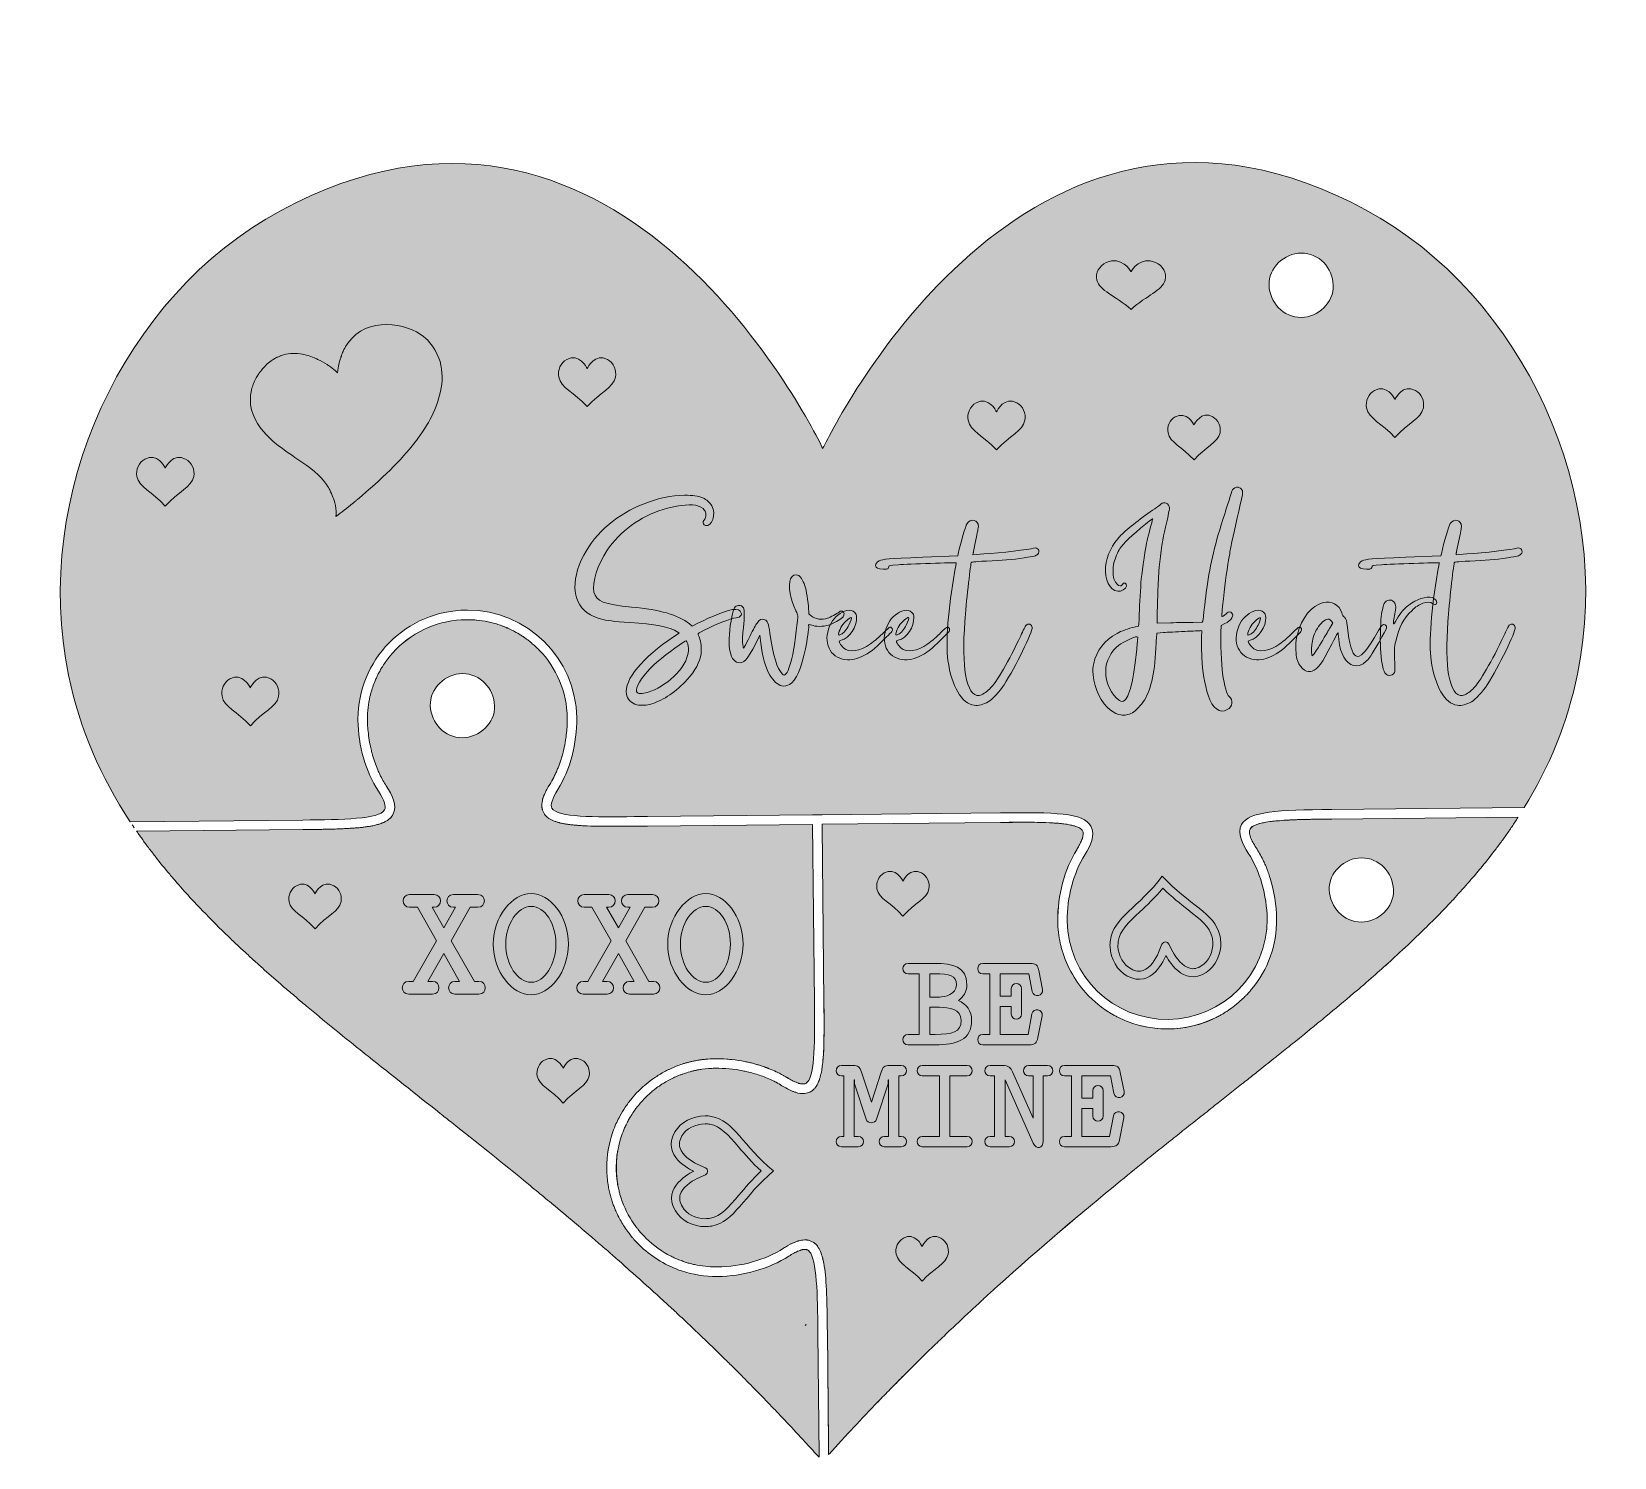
# Model space of a CAD drawing. Extents: x -9 to 1009, y -916 to 0.
import ezdxf

# ---------------------------------------------------------------- set-up
doc = ezdxf.new("R2010")
doc.units = 0
doc.header["$MEASUREMENT"] = 0
doc.layers.add('Layer 1', color=7, linetype='Continuous', lineweight=0)

# ---------------------------------------------------------------- blocks, each defined once
blk = doc.blocks.new('Block_3')
at = {"layer": 'Layer 1', "true_color": 0xffe3b6, "transparency": 33554687}
h = blk.add_hatch(color=254, dxfattribs=at)
h.dxf.hatch_style = 2
edge = h.paths.add_edge_path()
edge.add_spline(control_points=[(846.1, -572.1), (834.5, -572.1), (825.9, -562.6), (825.4, -551.4), (824.9, -540.3), (835.3, -530.8), (846.1, -530.8), (857.7, -530.8), (866.2, -540.2), (866.7, -551.4), (867.2, -562.6), (856.9, -572.1), (846.1, -572.1)], knot_values=[0, 0, 0, 0, 1, 1, 1, 2, 2, 2, 3, 3, 3, 4, 4, 4, 4], degree=3, periodic=0)
edge = h.paths.add_edge_path()
edge.add_spline(control_points=[(827.1, -505.9), (825.1, -505.9), (823.1, -505.9), (821.2, -505.9), (820, -505.9), (818.8, -505.9), (817.7, -506), (816.9, -506), (816.1, -506), (815.4, -506), (815.4, -506), (815.4, -506), (815.4, -506), (814.4, -506), (813.5, -506), (812.5, -506.1), (811.6, -506.1), (810.6, -506.1), (809.7, -506.1), (809, -506.1), (808.2, -506.2), (807.5, -506.2), (806.8, -506.2), (806.1, -506.2), (805.3, -506.2), (805, -506.2), (804.6, -506.3), (804.3, -506.3), (802.9, -506.3), (801.5, -506.4), (800.1, -506.4), (799.8, -506.5), (799.4, -506.5), (799.1, -506.5), (797.1, -506.6), (795.2, -506.7), (793.4, -506.9), (793.4, -506.9), (793.4, -506.9), (793.3, -506.9), (791.8, -507), (790.3, -507.2), (788.9, -507.3), (788.3, -507.4), (787.7, -507.5), (787.2, -507.5), (780.4, -508.4), (775.8, -509.9), (774.5, -512.3), (774.2, -512.8), (774.1, -513.4), (774.1, -514.1), (774.1, -514.3), (774.1, -514.5), (774.1, -514.6), (774.1, -514.9), (774.2, -515.1), (774.2, -515.3), (774.3, -515.9), (774.5, -516.5), (774.7, -517.2), (774.8, -517.4), (774.8, -517.6), (774.9, -517.8), (775.6, -519.6), (776.8, -521.8), (778.5, -524.4), (780, -526.8), (781.4, -529.3), (782.7, -531.9), (783.1, -532.6), (783.4, -533.3), (783.7, -534), (784.2, -535.1), (784.7, -536.1), (785.1, -537.2), (785.4, -537.9), (785.7, -538.7), (785.9, -539.4), (786.3, -540.5), (786.8, -541.7), (787.1, -542.9), (787.2, -543.2), (787.4, -543.5), (787.4, -543.9), (790.1, -552.2), (791.5, -561.2), (791.6, -570.1), (791.8, -587.1), (785.8, -602.8), (775.7, -615), (775.2, -615.7), (774.6, -616.3), (774.1, -617), (773.5, -617.6), (773, -618.2), (772.4, -618.8), (772.4, -618.8), (772.4, -618.8), (772.4, -618.8), (772, -619.2), (771.6, -619.6), (771.2, -620), (770.3, -621), (769.2, -621.9), (768.2, -622.8), (767.6, -623.4), (766.9, -624), (766.3, -624.5), (765.4, -625.2), (764.6, -625.9), (763.7, -626.6), (762.3, -627.6), (760.9, -628.6), (759.5, -629.5), (758.9, -629.9), (758.2, -630.3), (757.6, -630.7), (757, -631.1), (756.4, -631.5), (755.7, -631.8), (755.4, -632), (755, -632.2), (754.7, -632.4), (753.9, -632.8), (753, -633.2), (752.2, -633.7), (752.2, -633.7), (752.2, -633.7), (752.2, -633.7), (743.1, -638.1), (732.8, -640.7), (722, -640.8), (722, -640.8), (721.3, -640.8), (721.3, -640.8), (712.7, -640.8), (704.5, -639.3), (696.9, -636.5), (694.3, -635.5), (691.9, -634.5), (689.5, -633.2), (689.5, -633.2), (689.5, -633.2), (689.5, -633.2), (688.7, -632.9), (688, -632.5), (687.2, -632.1), (686.5, -631.6), (685.8, -631.2), (685, -630.8), (685, -630.8), (685, -630.8), (685, -630.8), (682.6, -629.4), (680.3, -627.8), (678.1, -626.1), (677.7, -625.7), (677.2, -625.4), (676.8, -625), (675.9, -624.3), (675.1, -623.6), (674.2, -622.8), (673.8, -622.5), (673.4, -622.1), (673, -621.7), (672.6, -621.3), (672.2, -620.9), (671.8, -620.5), (663.8, -612.7), (657.8, -603), (654.3, -592.2), (654, -591.3), (653.7, -590.5), (653.5, -589.7), (653.3, -588.9), (653.1, -588), (652.9, -587.2), (652.7, -586.7), (652.6, -586.2), (652.5, -585.7), (651.5, -581.1), (651, -576.4), (650.9, -571.5), (650.7, -555), (655.2, -538.3), (663.1, -525.6), (663.6, -524.7), (664.1, -523.9), (664.5, -523.1), (664.6, -522.9), (664.8, -522.6), (664.9, -522.4), (665.4, -521.4), (665.9, -520.5), (666.2, -519.6), (666.4, -519.2), (666.5, -518.8), (666.7, -518.4), (667.4, -516.2), (667.5, -514.5), (666.8, -513.4), (666.7, -513.1), (666.4, -512.8), (666.2, -512.6), (666, -512.4), (665.8, -512.2), (665.5, -512), (665.5, -512), (665.5, -512), (665.5, -512), (665.3, -511.9), (665.2, -511.8), (665, -511.7), (665, -511.7), (665, -511.6), (665, -511.6), (664.6, -511.4), (664.2, -511.2), (663.7, -511), (663.3, -510.9), (663, -510.7), (662.6, -510.6), (661.9, -510.4), (661.3, -510.2), (660.6, -510), (660.1, -509.9), (659.6, -509.8), (659.1, -509.7), (658.6, -509.6), (658.1, -509.5), (657.5, -509.4), (657, -509.3), (656.4, -509.2), (655.8, -509.1), (655.2, -509), (654.6, -508.9), (654, -508.9), (643.9, -507.7), (629.2, -507.9), (614.1, -508), (614.1, -508), (499.4, -509.2), (499.4, -509.2), (499.4, -509.2), (499.4, -509.2), (499.4, -509.2), (499.4, -509.2), (499.4, -510.4), (499.4, -510.4), (499.4, -510.4), (500.6, -623.3), (500.6, -623.3), (500.8, -639.1), (500.8, -651.6), (500, -660.9), (500, -661), (500, -661.1), (499.9, -661.2), (499.9, -661.2), (499.9, -661.3), (499.9, -661.3), (499.9, -661.7), (499.8, -662.2), (499.8, -662.7), (499.8, -662.7), (499.8, -662.7), (499.8, -662.7), (499.7, -663.1), (499.7, -663.6), (499.6, -664), (499.6, -664.1), (499.6, -664.1), (499.6, -664.1), (499.6, -664.5), (499.5, -664.9), (499.5, -665.4), (499.3, -666.8), (499, -668.1), (498.8, -669.4), (498.7, -669.7), (498.6, -670.1), (498.5, -670.4), (498.4, -671.1), (498.2, -671.8), (498, -672.4), (497.9, -672.7), (497.8, -673.1), (497.7, -673.4), (497.5, -673.8), (497.4, -674.3), (497.2, -674.7), (496.6, -676.2), (495.9, -677.5), (495, -678.6), (495, -678.6), (495, -678.6), (495, -678.6), (494.8, -678.9), (494.5, -679.2), (494.3, -679.4), (493.6, -680.1), (492.9, -680.7), (492.1, -681.1), (491.7, -681.3), (491.3, -681.5), (490.9, -681.7), (490.9, -681.7), (490.9, -681.7), (490.9, -681.7), (488.7, -682.5), (486.4, -682.5), (483.9, -682), (483.3, -681.8), (482.6, -681.6), (482, -681.4), (481.7, -681.3), (481.4, -681.2), (481.1, -681.1), (480.5, -680.9), (479.9, -680.7), (479.4, -680.4), (479.1, -680.3), (478.8, -680.1), (478.5, -680), (476.8, -679.2), (475.2, -678.2), (473.6, -677.3), (472.4, -676.5), (471.1, -675.8), (469.8, -675.1), (469, -674.7), (468.1, -674.2), (467.2, -673.8), (465.8, -673.2), (464.5, -672.6), (463.1, -672), (463.1, -672), (463, -672), (463, -672), (461.8, -671.5), (460.5, -671), (459.2, -670.6), (459.2, -670.6), (459.2, -670.6), (459.2, -670.6), (456.6, -669.7), (454, -669), (451.2, -668.3), (450.3, -668.1), (449.4, -667.9), (448.5, -667.7), (442.7, -666.6), (436.7, -666), (430.7, -666.1), (427.8, -666.1), (425, -666.3), (422.2, -666.7), (421.3, -666.9), (420.3, -667), (419.4, -667.2), (419.1, -667.3), (418.8, -667.3), (418.5, -667.4), (417.8, -667.5), (417.2, -667.7), (416.5, -667.8), (415.9, -668), (415.2, -668.1), (414.6, -668.3), (413, -668.7), (411.4, -669.2), (409.9, -669.8), (409.3, -670), (408.7, -670.2), (408.1, -670.4), (406.9, -670.9), (405.7, -671.4), (404.5, -671.9), (404, -672.2), (403.6, -672.4), (403.1, -672.6), (401.3, -673.5), (399.5, -674.5), (397.7, -675.6), (397.7, -675.6), (397.7, -675.6), (397.7, -675.6), (397.4, -675.8), (397.1, -676), (396.7, -676.2), (396.1, -676.6), (395.5, -677), (394.8, -677.5), (394.5, -677.7), (394.2, -677.9), (393.9, -678.1), (393.5, -678.4), (393.1, -678.7), (392.6, -679), (391.8, -679.7), (391, -680.3), (390.2, -680.9), (389.9, -681.3), (389.5, -681.6), (389.1, -681.9), (388.3, -682.6), (387.6, -683.3), (386.8, -684), (386.5, -684.4), (386.1, -684.7), (385.7, -685.1), (385.5, -685.3), (385.2, -685.6), (384.9, -685.9), (384.9, -685.9), (384.9, -685.9), (384.9, -685.9), (383.9, -687), (382.8, -688.1), (381.9, -689.3), (381.9, -689.3), (381.9, -689.3), (381.9, -689.3), (381.4, -689.9), (380.9, -690.5), (380.4, -691.1), (380.2, -691.4), (380, -691.7), (379.8, -692), (379.5, -692.4), (379.2, -692.7), (379, -693.1), (379, -693.1), (379, -693.1), (379, -693.1), (378.2, -694.2), (377.4, -695.3), (376.7, -696.4), (376.7, -696.4), (376.7, -696.4), (376.7, -696.4), (376.5, -696.8), (376.3, -697.2), (376, -697.6), (375.8, -698), (375.6, -698.3), (375.4, -698.7), (375.1, -699.1), (374.9, -699.5), (374.7, -699.9), (374.7, -699.9), (374.7, -699.9), (374.7, -699.9), (374.5, -700.3), (374.3, -700.7), (374.1, -701.1), (374.1, -701.1), (374.1, -701.1), (374.1, -701.1), (373.2, -702.8), (372.4, -704.6), (371.7, -706.4), (371.5, -707), (371.2, -707.6), (371, -708.2), (371, -708.2), (371, -708.2), (371, -708.2), (370.8, -708.6), (370.7, -709), (370.5, -709.5), (370.4, -709.9), (370.3, -710.3), (370.1, -710.8), (370.1, -710.8), (370.1, -710.8), (370.1, -710.8), (369.6, -712.5), (369.1, -714.3), (368.7, -716.1), (368.7, -716.1), (368.7, -716.1), (368.7, -716.1), (367.6, -720.7), (367.1, -725.6), (367.1, -730.6), (367.2, -734.9), (367.7, -739.1), (368.5, -743.2), (368.7, -743.8), (368.8, -744.3), (368.9, -744.9), (368.9, -744.9), (368.9, -744.9), (368.9, -744.9), (369.1, -745.7), (369.3, -746.5), (369.5, -747.2), (369.7, -748), (370, -748.7), (370.2, -749.5), (372.2, -755.5), (375, -761.1), (378.5, -766.2), (379, -766.9), (379.5, -767.6), (380, -768.3), (380.4, -768.8), (380.8, -769.3), (381.2, -769.8), (381.8, -770.5), (382.4, -771.2), (383, -771.9), (384, -773.1), (385.1, -774.2), (386.2, -775.3), (391, -780), (396.4, -783.9), (402.3, -786.9), (402.3, -786.9), (402.3, -786.9), (402.4, -786.9), (403.3, -787.4), (404.2, -787.8), (405.1, -788.3), (406.1, -788.7), (407, -789.1), (408, -789.5), (408.5, -789.6), (409, -789.8), (409.5, -790), (410.3, -790.3), (411.2, -790.6), (412.1, -790.9), (412.9, -791.2), (413.8, -791.4), (414.7, -791.6), (415.6, -791.9), (416.5, -792.1), (417.4, -792.3), (421.9, -793.3), (426.6, -793.8), (431.3, -793.8), (431.3, -793.8), (432, -793.8), (432, -793.8), (447.5, -793.7), (463, -789.3), (474.7, -781.8), (475.5, -781.3), (476.3, -780.8), (477.1, -780.3), (477.2, -780.2), (477.4, -780.1), (477.5, -780), (479.4, -778.9), (481.5, -777.9), (483.6, -777.3), (483.7, -777.2), (483.9, -777.2), (484, -777.1), (484.4, -777), (484.9, -776.9), (485.3, -776.8), (485.3, -776.8), (485.3, -776.8), (485.3, -776.8), (485.9, -776.6), (486.5, -776.5), (487.1, -776.5), (487.1, -776.5), (487.1, -776.5), (487.1, -776.5), (487.8, -776.4), (488.4, -776.4), (489.1, -776.4), (489.1, -776.4), (489.2, -776.4), (489.2, -776.4), (489.4, -776.5), (489.7, -776.5), (489.9, -776.5), (490.4, -776.6), (490.9, -776.7), (491.4, -776.8), (492, -777), (492.5, -777.3), (493.1, -777.6), (493.8, -777.9), (494.4, -778.4), (495, -778.9), (495.1, -779), (495.2, -779.1), (495.4, -779.2), (496.9, -780.8), (498.2, -783.1), (499.1, -786), (499.3, -786.6), (499.5, -787.2), (499.7, -787.8), (499.7, -788), (499.7, -788.1), (499.8, -788.2), (499.9, -788.6), (500, -788.9), (500, -789.3), (500.1, -789.4), (500.1, -789.5), (500.1, -789.6), (500.2, -790), (500.3, -790.4), (500.4, -790.8), (500.4, -791.2), (500.5, -791.5), (500.6, -791.9), (500.7, -792.4), (500.7, -792.8), (500.8, -793.3), (501.6, -798.1), (502, -804), (502.3, -811.1), (502.3, -811.9), (502.4, -812.7), (502.4, -813.5), (502.4, -813.9), (502.4, -814.4), (502.4, -814.8), (502.5, -815.7), (502.5, -816.5), (502.5, -817.4), (502.5, -818.8), (502.6, -820.2), (502.6, -821.6), (502.6, -822.5), (502.6, -823.5), (502.7, -824.4), (502.7, -825.4), (502.7, -826.4), (502.7, -827.4), (502.7, -829.9), (502.8, -832.5), (502.8, -835.2), (502.8, -835.2), (503.5, -908.7), (503.5, -908.7), (503.5, -908.7), (503.6, -914.5), (503.6, -914.5), (503.6, -914.5), (503.6, -914.5), (503.6, -914.5), (503.6, -914.5), (503.6, -914.5), (503.6, -914.5), (506.1, -911.7), (508.7, -908.9), (511.3, -906.1), (512.1, -905.2), (513, -904.2), (513.9, -903.3), (515.2, -901.9), (516.5, -900.5), (517.8, -899), (523, -893.4), (528.2, -887.9), (533.4, -882.5), (536, -879.8), (538.6, -877.1), (541.3, -874.4), (542.5, -873.1), (543.9, -871.8), (545.2, -870.4), (547.7, -867.8), (550.3, -865.2), (553, -862.6), (554.7, -860.8), (556.4, -859.1), (558.1, -857.4), (559.9, -855.7), (561.6, -853.9), (563.3, -852.3), (565.1, -850.5), (566.8, -848.9), (568.5, -847.2), (571.1, -844.7), (573.7, -842.2), (576.3, -839.7), (578, -838), (579.7, -836.4), (581.4, -834.7), (583.2, -833.1), (584.9, -831.5), (586.6, -829.9), (588.3, -828.2), (590, -826.6), (591.7, -825), (592.6, -824.2), (593.5, -823.4), (594.3, -822.6), (596, -821), (597.7, -819.4), (599.5, -817.9), (600.3, -817.1), (601.2, -816.3), (602, -815.5), (603.7, -813.9), (605.4, -812.4), (607.1, -810.8), (608.8, -809.3), (610.5, -807.7), (612.2, -806.2), (639.2, -781.8), (665.7, -759.4), (691.3, -738.5), (697.2, -733.6), (703.1, -728.9), (708.9, -724.2), (712.1, -721.6), (715.3, -719), (718.5, -716.5), (720, -715.2), (721.6, -714), (723.2, -712.7), (724.8, -711.5), (726.3, -710.2), (727.9, -709), (731, -706.5), (734.1, -704), (737.2, -701.6), (738.8, -700.3), (740.3, -699.1), (741.9, -697.9), (745.2, -695.3), (748.5, -692.7), (751.7, -690.1), (757.6, -685.4), (763.4, -680.9), (769.1, -676.3), (769.4, -676.1), (769.7, -675.8), (770.1, -675.6), (772.5, -673.7), (774.9, -671.8), (777.3, -669.9), (778.5, -668.9), (779.6, -668), (780.8, -667), (784.3, -664.3), (787.6, -661.6), (791, -658.9), (791.2, -658.8), (791.3, -658.7), (791.4, -658.6), (794.5, -656.1), (797.5, -653.7), (800.5, -651.3), (803.6, -648.9), (806.6, -646.5), (809.5, -644.1), (811.5, -642.4), (813.5, -640.8), (815.4, -639.2), (816.5, -638.3), (817.6, -637.4), (818.8, -636.5), (820.3, -635.3), (821.8, -634), (823.3, -632.8), (829.3, -627.8), (835.3, -622.8), (841.1, -617.9), (845.4, -614.2), (849.7, -610.5), (853.9, -606.8), (855.2, -605.7), (856.4, -604.6), (857.7, -603.5), (861.5, -600.1), (865.2, -596.7), (868.8, -593.4), (873.7, -588.9), (878.5, -584.5), (883.1, -580), (883.9, -579.2), (884.7, -578.4), (885.5, -577.6), (887.1, -576.1), (888.7, -574.5), (890.3, -572.9), (894.3, -569), (898.1, -565), (901.9, -561.1), (902.9, -559.9), (904, -558.8), (905.1, -557.7), (908.2, -554.2), (911.3, -550.8), (914.3, -547.4), (915.1, -546.5), (915.9, -545.5), (916.7, -544.6), (919.1, -541.9), (921.4, -539.1), (923.7, -536.3), (926.8, -532.6), (929.7, -528.8), (932.6, -525), (932.6, -525), (932.7, -524.9), (932.7, -524.9), (934.1, -523), (935.5, -521.1), (936.9, -519.2), (938.2, -517.4), (939.6, -515.5), (940.9, -513.6), (941.6, -512.6), (942.2, -511.6), (942.9, -510.7), (944.2, -508.7), (945.5, -506.8), (946.7, -504.8), (946.7, -504.8), (946.7, -504.7), (946.7, -504.7), (946.7, -504.7), (827.1, -505.9), (827.1, -505.9)], knot_values=[0, 0, 0, 0, 1, 1, 1, 2, 2, 2, 3, 3, 3, 4, 4, 4, 5, 5, 5, 6, 6, 6, 7, 7, 7, 8, 8, 8, 9, 9, 9, 10, 10, 10, 11, 11, 11, 12, 12, 12, 13, 13, 13, 14, 14, 14, 15, 15, 15, 16, 16, 16, 17, 17, 17, 18, 18, 18, 19, 19, 19, 20, 20, 20, 21, 21, 21, 22, 22, 22, 23, 23, 23, 24, 24, 24, 25, 25, 25, 26, 26, 26, 27, 27, 27, 28, 28, 28, 29, 29, 29, 30, 30, 30, 31, 31, 31, 32, 32, 32, 33, 33, 33, 34, 34, 34, 35, 35, 35, 36, 36, 36, 37, 37, 37, 38, 38, 38, 39, 39, 39, 40, 40, 40, 41, 41, 41, 42, 42, 42, 43, 43, 43, 44, 44, 44, 45, 45, 45, 46, 46, 46, 47, 47, 47, 48, 48, 48, 49, 49, 49, 50, 50, 50, 51, 51, 51, 52, 52, 52, 53, 53, 53, 54, 54, 54, 55, 55, 55, 56, 56, 56, 57, 57, 57, 58, 58, 58, 59, 59, 59, 60, 60, 60, 61, 61, 61, 62, 62, 62, 63, 63, 63, 64, 64, 64, 65, 65, 65, 66, 66, 66, 67, 67, 67, 68, 68, 68, 69, 69, 69, 70, 70, 70, 71, 71, 71, 72, 72, 72, 73, 73, 73, 74, 74, 74, 75, 75, 75, 76, 76, 76, 77, 77, 77, 78, 78, 78, 79, 79, 79, 80, 80, 80, 81, 81, 81, 82, 82, 82, 83, 83, 83, 84, 84, 84, 85, 85, 85, 86, 86, 86, 87, 87, 87, 88, 88, 88, 89, 89, 89, 90, 90, 90, 91, 91, 91, 92, 92, 92, 93, 93, 93, 94, 94, 94, 95, 95, 95, 96, 96, 96, 97, 97, 97, 98, 98, 98, 99, 99, 99, 100, 100, 100, 101, 101, 101, 102, 102, 102, 103, 103, 103, 104, 104, 104, 105, 105, 105, 106, 106, 106, 107, 107, 107, 108, 108, 108, 109, 109, 109, 110, 110, 110, 111, 111, 111, 112, 112, 112, 113, 113, 113, 114, 114, 114, 115, 115, 115, 116, 116, 116, 117, 117, 117, 118, 118, 118, 119, 119, 119, 120, 120, 120, 121, 121, 121, 122, 122, 122, 123, 123, 123, 124, 124, 124, 125, 125, 125, 126, 126, 126, 127, 127, 127, 128, 128, 128, 129, 129, 129, 130, 130, 130, 131, 131, 131, 132, 132, 132, 133, 133, 133, 134, 134, 134, 135, 135, 135, 136, 136, 136, 137, 137, 137, 138, 138, 138, 139, 139, 139, 140, 140, 140, 141, 141, 141, 142, 142, 142, 143, 143, 143, 144, 144, 144, 145, 145, 145, 146, 146, 146, 147, 147, 147, 148, 148, 148, 149, 149, 149, 150, 150, 150, 151, 151, 151, 152, 152, 152, 153, 153, 153, 154, 154, 154, 155, 155, 155, 156, 156, 156, 157, 157, 157, 158, 158, 158, 159, 159, 159, 160, 160, 160, 161, 161, 161, 162, 162, 162, 163, 163, 163, 164, 164, 164, 165, 165, 165, 166, 166, 166, 167, 167, 167, 168, 168, 168, 169, 169, 169, 170, 170, 170, 171, 171, 171, 172, 172, 172, 173, 173, 173, 174, 174, 174, 175, 175, 175, 176, 176, 176, 177, 177, 177, 178, 178, 178, 179, 179, 179, 180, 180, 180, 181, 181, 181, 182, 182, 182, 183, 183, 183, 184, 184, 184, 185, 185, 185, 186, 186, 186, 187, 187, 187, 188, 188, 188, 189, 189, 189, 190, 190, 190, 191, 191, 191, 192, 192, 192, 193, 193, 193, 194, 194, 194, 195, 195, 195, 196, 196, 196, 197, 197, 197, 198, 198, 198, 199, 199, 199, 200, 200, 200, 201, 201, 201, 202, 202, 202, 203, 203, 203, 204, 204, 204, 205, 205, 205, 206, 206, 206, 207, 207, 207, 208, 208, 208, 209, 209, 209, 210, 210, 210, 211, 211, 211, 212, 212, 212, 213, 213, 213, 214, 214, 214, 215, 215, 215, 216, 216, 216, 217, 217, 217, 218, 218, 218, 219, 219, 219, 220, 220, 220, 221, 221, 221, 222, 222, 222, 223, 223, 223, 224, 224, 224, 225, 225, 225, 226, 226, 226, 227, 227, 227, 228, 228, 228, 229, 229, 229, 230, 230, 230, 231, 231, 231, 232, 232, 232, 233, 233, 233, 234, 234, 234, 235, 235, 235, 236, 236, 236, 237, 237, 237, 238, 238, 238, 239, 239, 239, 240, 240, 240, 241, 241, 241, 242, 242, 242, 243, 243, 243, 244, 244, 244, 245, 245, 245, 246, 246, 246, 247, 247, 247, 248, 248, 248, 249, 249, 249, 250, 250, 250, 251, 251, 251, 252, 252, 252, 253, 253, 253, 254, 254, 254, 255, 255, 255, 256, 256, 256, 257, 257, 257, 258, 258, 258, 259, 259, 259, 260, 260, 260, 261, 261, 261, 262, 262, 262, 263, 263, 263, 264, 264, 264, 265, 265, 265, 266, 266, 266, 267, 267, 267, 268, 268, 268, 269, 269, 269, 270, 270, 270, 271, 271, 271, 272, 272, 272, 273, 273, 273, 274, 274, 274, 275, 275, 275, 276, 276, 276, 276], degree=3, periodic=0)
at = {"layer": 'Layer 1'}
for points, knots in [([(827.1, -505.9), (825.1, -505.9), (823.1, -505.9), (821.2, -505.9), (820, -505.9), (818.8, -505.9), (817.7, -506), (816.9, -506), (816.1, -506), (815.4, -506), (815.4, -506), (815.4, -506), (815.4, -506), (814.4, -506), (813.5, -506), (812.5, -506.1), (811.6, -506.1), (810.6, -506.1), (809.7, -506.1), (809, -506.1), (808.2, -506.2), (807.5, -506.2), (806.8, -506.2), (806.1, -506.2), (805.3, -506.2), (805, -506.2), (804.6, -506.3), (804.3, -506.3), (802.9, -506.3), (801.5, -506.4), (800.1, -506.4), (799.8, -506.5), (799.4, -506.5), (799.1, -506.5), (797.1, -506.6), (795.2, -506.7), (793.4, -506.9), (793.4, -506.9), (793.4, -506.9), (793.3, -506.9), (791.8, -507), (790.3, -507.2), (788.9, -507.3), (788.3, -507.4), (787.7, -507.5), (787.2, -507.5), (780.4, -508.4), (775.8, -509.9), (774.5, -512.3), (774.2, -512.8), (774.1, -513.4), (774.1, -514.1), (774.1, -514.3), (774.1, -514.5), (774.1, -514.6), (774.1, -514.9), (774.2, -515.1), (774.2, -515.3), (774.3, -515.9), (774.5, -516.5), (774.7, -517.2), (774.8, -517.4), (774.8, -517.6), (774.9, -517.8), (775.6, -519.6), (776.8, -521.8), (778.5, -524.4), (780, -526.8), (781.4, -529.3), (782.7, -531.9), (783.1, -532.6), (783.4, -533.3), (783.7, -534), (784.2, -535.1), (784.7, -536.1), (785.1, -537.2), (785.4, -537.9), (785.7, -538.7), (785.9, -539.4), (786.3, -540.5), (786.8, -541.7), (787.1, -542.9), (787.2, -543.2), (787.4, -543.5), (787.4, -543.9), (790.1, -552.2), (791.5, -561.2), (791.6, -570.1), (791.8, -587.1), (785.8, -602.8), (775.7, -615), (775.2, -615.7), (774.6, -616.3), (774.1, -617), (773.5, -617.6), (773, -618.2), (772.4, -618.8), (772.4, -618.8), (772.4, -618.8), (772.4, -618.8), (772, -619.2), (771.6, -619.6), (771.2, -620), (770.3, -621), (769.2, -621.9), (768.2, -622.8), (767.6, -623.4), (766.9, -624), (766.3, -624.5), (765.4, -625.2), (764.6, -625.9), (763.7, -626.6), (762.3, -627.6), (760.9, -628.6), (759.5, -629.5), (758.9, -629.9), (758.2, -630.3), (757.6, -630.7), (757, -631.1), (756.4, -631.5), (755.7, -631.8), (755.4, -632), (755, -632.2), (754.7, -632.4), (753.9, -632.8), (753, -633.2), (752.2, -633.7), (752.2, -633.7), (752.2, -633.7), (752.2, -633.7), (743.1, -638.1), (732.8, -640.7), (722, -640.8), (722, -640.8), (721.3, -640.8), (721.3, -640.8), (712.7, -640.8), (704.5, -639.3), (696.9, -636.5), (694.3, -635.5), (691.9, -634.5), (689.5, -633.2), (689.5, -633.2), (689.5, -633.2), (689.5, -633.2), (688.7, -632.9), (688, -632.5), (687.2, -632.1), (686.5, -631.6), (685.8, -631.2), (685, -630.8), (685, -630.8), (685, -630.8), (685, -630.8), (682.6, -629.4), (680.3, -627.8), (678.1, -626.1), (677.7, -625.7), (677.2, -625.4), (676.8, -625), (675.9, -624.3), (675.1, -623.6), (674.2, -622.8), (673.8, -622.5), (673.4, -622.1), (673, -621.7), (672.6, -621.3), (672.2, -620.9), (671.8, -620.5), (663.8, -612.7), (657.8, -603), (654.3, -592.2), (654, -591.3), (653.7, -590.5), (653.5, -589.7), (653.3, -588.9), (653.1, -588), (652.9, -587.2), (652.7, -586.7), (652.6, -586.2), (652.5, -585.7), (651.5, -581.1), (651, -576.4), (650.9, -571.5), (650.7, -555), (655.2, -538.3), (663.1, -525.6), (663.6, -524.7), (664.1, -523.9), (664.5, -523.1), (664.6, -522.9), (664.8, -522.6), (664.9, -522.4), (665.4, -521.4), (665.9, -520.5), (666.2, -519.6), (666.4, -519.2), (666.5, -518.8), (666.7, -518.4), (667.4, -516.2), (667.5, -514.5), (666.8, -513.4), (666.7, -513.1), (666.4, -512.8), (666.2, -512.6), (666, -512.4), (665.8, -512.2), (665.5, -512), (665.5, -512), (665.5, -512), (665.5, -512), (665.3, -511.9), (665.2, -511.8), (665, -511.7), (665, -511.7), (665, -511.6), (665, -511.6), (664.6, -511.4), (664.2, -511.2), (663.7, -511), (663.3, -510.9), (663, -510.7), (662.6, -510.6), (661.9, -510.4), (661.3, -510.2), (660.6, -510), (660.1, -509.9), (659.6, -509.8), (659.1, -509.7), (658.6, -509.6), (658.1, -509.5), (657.5, -509.4), (657, -509.3), (656.4, -509.2), (655.8, -509.1), (655.2, -509), (654.6, -508.9), (654, -508.9), (643.9, -507.7), (629.2, -507.9), (614.1, -508), (614.1, -508), (499.4, -509.2), (499.4, -509.2), (499.4, -509.2), (499.4, -509.2), (499.4, -509.2), (499.4, -509.2), (499.4, -510.4), (499.4, -510.4), (499.4, -510.4), (500.6, -623.3), (500.6, -623.3), (500.8, -639.1), (500.8, -651.6), (500, -660.9), (500, -661), (500, -661.1), (499.9, -661.2), (499.9, -661.2), (499.9, -661.3), (499.9, -661.3), (499.9, -661.7), (499.8, -662.2), (499.8, -662.7), (499.8, -662.7), (499.8, -662.7), (499.8, -662.7), (499.7, -663.1), (499.7, -663.6), (499.6, -664), (499.6, -664.1), (499.6, -664.1), (499.6, -664.1), (499.6, -664.5), (499.5, -664.9), (499.5, -665.4), (499.3, -666.8), (499, -668.1), (498.8, -669.4), (498.7, -669.7), (498.6, -670.1), (498.5, -670.4), (498.4, -671.1), (498.2, -671.8), (498, -672.4), (497.9, -672.7), (497.8, -673.1), (497.7, -673.4), (497.5, -673.8), (497.4, -674.3), (497.2, -674.7), (496.6, -676.2), (495.9, -677.5), (495, -678.6), (495, -678.6), (495, -678.6), (495, -678.6), (494.8, -678.9), (494.5, -679.2), (494.3, -679.4), (493.6, -680.1), (492.9, -680.7), (492.1, -681.1), (491.7, -681.3), (491.3, -681.5), (490.9, -681.7), (490.9, -681.7), (490.9, -681.7), (490.9, -681.7), (488.7, -682.5), (486.4, -682.5), (483.9, -682), (483.3, -681.8), (482.6, -681.6), (482, -681.4), (481.7, -681.3), (481.4, -681.2), (481.1, -681.1), (480.5, -680.9), (479.9, -680.7), (479.4, -680.4), (479.1, -680.3), (478.8, -680.1), (478.5, -680), (476.8, -679.2), (475.2, -678.2), (473.6, -677.3), (472.4, -676.5), (471.1, -675.8), (469.8, -675.1), (469, -674.7), (468.1, -674.2), (467.2, -673.8), (465.8, -673.2), (464.5, -672.6), (463.1, -672), (463.1, -672), (463, -672), (463, -672), (461.8, -671.5), (460.5, -671), (459.2, -670.6), (459.2, -670.6), (459.2, -670.6), (459.2, -670.6), (456.6, -669.7), (454, -669), (451.2, -668.3), (450.3, -668.1), (449.4, -667.9), (448.5, -667.7), (442.7, -666.6), (436.7, -666), (430.7, -666.1), (427.8, -666.1), (425, -666.3), (422.2, -666.7), (421.3, -666.9), (420.3, -667), (419.4, -667.2), (419.1, -667.3), (418.8, -667.3), (418.5, -667.4), (417.8, -667.5), (417.2, -667.7), (416.5, -667.8), (415.9, -668), (415.2, -668.1), (414.6, -668.3), (413, -668.7), (411.4, -669.2), (409.9, -669.8), (409.3, -670), (408.7, -670.2), (408.1, -670.4), (406.9, -670.9), (405.7, -671.4), (404.5, -671.9), (404, -672.2), (403.6, -672.4), (403.1, -672.6), (401.3, -673.5), (399.5, -674.5), (397.7, -675.6), (397.7, -675.6), (397.7, -675.6), (397.7, -675.6), (397.4, -675.8), (397.1, -676), (396.7, -676.2), (396.1, -676.6), (395.5, -677), (394.8, -677.5), (394.5, -677.7), (394.2, -677.9), (393.9, -678.1), (393.5, -678.4), (393.1, -678.7), (392.6, -679), (391.8, -679.7), (391, -680.3), (390.2, -680.9), (389.9, -681.3), (389.5, -681.6), (389.1, -681.9), (388.3, -682.6), (387.6, -683.3), (386.8, -684), (386.5, -684.4), (386.1, -684.7), (385.7, -685.1), (385.5, -685.3), (385.2, -685.6), (384.9, -685.9), (384.9, -685.9), (384.9, -685.9), (384.9, -685.9), (383.9, -687), (382.8, -688.1), (381.9, -689.3), (381.9, -689.3), (381.9, -689.3), (381.9, -689.3), (381.4, -689.9), (380.9, -690.5), (380.4, -691.1), (380.2, -691.4), (380, -691.7), (379.8, -692), (379.5, -692.4), (379.2, -692.7), (379, -693.1), (379, -693.1), (379, -693.1), (379, -693.1), (378.2, -694.2), (377.4, -695.3), (376.7, -696.4), (376.7, -696.4), (376.7, -696.4), (376.7, -696.4), (376.5, -696.8), (376.3, -697.2), (376, -697.6), (375.8, -698), (375.6, -698.3), (375.4, -698.7), (375.1, -699.1), (374.9, -699.5), (374.7, -699.9), (374.7, -699.9), (374.7, -699.9), (374.7, -699.9), (374.5, -700.3), (374.3, -700.7), (374.1, -701.1), (374.1, -701.1), (374.1, -701.1), (374.1, -701.1), (373.2, -702.8), (372.4, -704.6), (371.7, -706.4), (371.5, -707), (371.2, -707.6), (371, -708.2), (371, -708.2), (371, -708.2), (371, -708.2), (370.8, -708.6), (370.7, -709), (370.5, -709.5), (370.4, -709.9), (370.3, -710.3), (370.1, -710.8), (370.1, -710.8), (370.1, -710.8), (370.1, -710.8), (369.6, -712.5), (369.1, -714.3), (368.7, -716.1), (368.7, -716.1), (368.7, -716.1), (368.7, -716.1), (367.6, -720.7), (367.1, -725.6), (367.1, -730.6), (367.2, -734.9), (367.7, -739.1), (368.5, -743.2), (368.7, -743.8), (368.8, -744.3), (368.9, -744.9), (368.9, -744.9), (368.9, -744.9), (368.9, -744.9), (369.1, -745.7), (369.3, -746.5), (369.5, -747.2), (369.7, -748), (370, -748.7), (370.2, -749.5), (372.2, -755.5), (375, -761.1), (378.5, -766.2), (379, -766.9), (379.5, -767.6), (380, -768.3), (380.4, -768.8), (380.8, -769.3), (381.2, -769.8), (381.8, -770.5), (382.4, -771.2), (383, -771.9), (384, -773.1), (385.1, -774.2), (386.2, -775.3), (391, -780), (396.4, -783.9), (402.3, -786.9), (402.3, -786.9), (402.3, -786.9), (402.4, -786.9), (403.3, -787.4), (404.2, -787.8), (405.1, -788.3), (406.1, -788.7), (407, -789.1), (408, -789.5), (408.5, -789.6), (409, -789.8), (409.5, -790), (410.3, -790.3), (411.2, -790.6), (412.1, -790.9), (412.9, -791.2), (413.8, -791.4), (414.7, -791.6), (415.6, -791.9), (416.5, -792.1), (417.4, -792.3), (421.9, -793.3), (426.6, -793.8), (431.3, -793.8), (431.3, -793.8), (432, -793.8), (432, -793.8), (447.5, -793.7), (463, -789.3), (474.7, -781.8), (475.5, -781.3), (476.3, -780.8), (477.1, -780.3), (477.2, -780.2), (477.4, -780.1), (477.5, -780), (479.4, -778.9), (481.5, -777.9), (483.6, -777.3), (483.7, -777.2), (483.9, -777.2), (484, -777.1), (484.4, -777), (484.9, -776.9), (485.3, -776.8), (485.3, -776.8), (485.3, -776.8), (485.3, -776.8), (485.9, -776.6), (486.5, -776.5), (487.1, -776.5), (487.1, -776.5), (487.1, -776.5), (487.1, -776.5), (487.8, -776.4), (488.4, -776.4), (489.1, -776.4), (489.1, -776.4), (489.2, -776.4), (489.2, -776.4), (489.4, -776.5), (489.7, -776.5), (489.9, -776.5), (490.4, -776.6), (490.9, -776.7), (491.4, -776.8), (492, -777), (492.5, -777.3), (493.1, -777.6), (493.8, -777.9), (494.4, -778.4), (495, -778.9), (495.1, -779), (495.2, -779.1), (495.4, -779.2), (496.9, -780.8), (498.2, -783.1), (499.1, -786), (499.3, -786.6), (499.5, -787.2), (499.7, -787.8), (499.7, -788), (499.7, -788.1), (499.8, -788.2), (499.9, -788.6), (500, -788.9), (500, -789.3), (500.1, -789.4), (500.1, -789.5), (500.1, -789.6), (500.2, -790), (500.3, -790.4), (500.4, -790.8), (500.4, -791.2), (500.5, -791.5), (500.6, -791.9), (500.7, -792.4), (500.7, -792.8), (500.8, -793.3), (501.6, -798.1), (502, -804), (502.3, -811.1), (502.3, -811.9), (502.4, -812.7), (502.4, -813.5), (502.4, -813.9), (502.4, -814.4), (502.4, -814.8), (502.5, -815.7), (502.5, -816.5), (502.5, -817.4), (502.5, -818.8), (502.6, -820.2), (502.6, -821.6), (502.6, -822.5), (502.6, -823.5), (502.7, -824.4), (502.7, -825.4), (502.7, -826.4), (502.7, -827.4), (502.7, -829.9), (502.8, -832.5), (502.8, -835.2), (502.8, -835.2), (503.5, -908.7), (503.5, -908.7), (503.5, -908.7), (503.6, -914.5), (503.6, -914.5), (503.6, -914.5), (503.6, -914.5), (503.6, -914.5), (503.6, -914.5), (503.6, -914.5), (503.6, -914.5), (506.1, -911.7), (508.7, -908.9), (511.3, -906.1), (512.1, -905.2), (513, -904.2), (513.9, -903.3), (515.2, -901.9), (516.5, -900.5), (517.8, -899), (523, -893.4), (528.2, -887.9), (533.4, -882.5), (536, -879.8), (538.6, -877.1), (541.3, -874.4), (542.5, -873.1), (543.9, -871.8), (545.2, -870.4), (547.7, -867.8), (550.3, -865.2), (553, -862.6), (554.7, -860.8), (556.4, -859.1), (558.1, -857.4), (559.9, -855.7), (561.6, -853.9), (563.3, -852.3), (565.1, -850.5), (566.8, -848.9), (568.5, -847.2), (571.1, -844.7), (573.7, -842.2), (576.3, -839.7), (578, -838), (579.7, -836.4), (581.4, -834.7), (583.2, -833.1), (584.9, -831.5), (586.6, -829.9), (588.3, -828.2), (590, -826.6), (591.7, -825), (592.6, -824.2), (593.5, -823.4), (594.3, -822.6), (596, -821), (597.7, -819.4), (599.5, -817.9), (600.3, -817.1), (601.2, -816.3), (602, -815.5), (603.7, -813.9), (605.4, -812.4), (607.1, -810.8), (608.8, -809.3), (610.5, -807.7), (612.2, -806.2), (639.2, -781.8), (665.7, -759.4), (691.3, -738.5), (697.2, -733.6), (703.1, -728.9), (708.9, -724.2), (712.1, -721.6), (715.3, -719), (718.5, -716.5), (720, -715.2), (721.6, -714), (723.2, -712.7), (724.8, -711.5), (726.3, -710.2), (727.9, -709), (731, -706.5), (734.1, -704), (737.2, -701.6), (738.8, -700.3), (740.3, -699.1), (741.9, -697.9), (745.2, -695.3), (748.5, -692.7), (751.7, -690.1), (757.6, -685.4), (763.4, -680.9), (769.1, -676.3), (769.4, -676.1), (769.7, -675.8), (770.1, -675.6), (772.5, -673.7), (774.9, -671.8), (777.3, -669.9), (778.5, -668.9), (779.6, -668), (780.8, -667), (784.3, -664.3), (787.6, -661.6), (791, -658.9), (791.2, -658.8), (791.3, -658.7), (791.4, -658.6), (794.5, -656.1), (797.5, -653.7), (800.5, -651.3), (803.6, -648.9), (806.6, -646.5), (809.5, -644.1), (811.5, -642.4), (813.5, -640.8), (815.4, -639.2), (816.5, -638.3), (817.6, -637.4), (818.8, -636.5), (820.3, -635.3), (821.8, -634), (823.3, -632.8), (829.3, -627.8), (835.3, -622.8), (841.1, -617.9), (845.4, -614.2), (849.7, -610.5), (853.9, -606.8), (855.2, -605.7), (856.4, -604.6), (857.7, -603.5), (861.5, -600.1), (865.2, -596.7), (868.8, -593.4), (873.7, -588.9), (878.5, -584.5), (883.1, -580), (883.9, -579.2), (884.7, -578.4), (885.5, -577.6), (887.1, -576.1), (888.7, -574.5), (890.3, -572.9), (894.3, -569), (898.1, -565), (901.9, -561.1), (902.9, -559.9), (904, -558.8), (905.1, -557.7), (908.2, -554.2), (911.3, -550.8), (914.3, -547.4), (915.1, -546.5), (915.9, -545.5), (916.7, -544.6), (919.1, -541.9), (921.4, -539.1), (923.7, -536.3), (926.8, -532.6), (929.7, -528.8), (932.6, -525), (932.6, -525), (932.7, -524.9), (932.7, -524.9), (934.1, -523), (935.5, -521.1), (936.9, -519.2), (938.2, -517.4), (939.6, -515.5), (940.9, -513.6), (941.6, -512.6), (942.2, -511.6), (942.9, -510.7), (944.2, -508.7), (945.5, -506.8), (946.7, -504.8), (946.7, -504.8), (946.7, -504.7), (946.7, -504.7), (946.7, -504.7), (827.1, -505.9), (827.1, -505.9)], [0, 0, 0, 0, 1, 1, 1, 2, 2, 2, 3, 3, 3, 4, 4, 4, 5, 5, 5, 6, 6, 6, 7, 7, 7, 8, 8, 8, 9, 9, 9, 10, 10, 10, 11, 11, 11, 12, 12, 12, 13, 13, 13, 14, 14, 14, 15, 15, 15, 16, 16, 16, 17, 17, 17, 18, 18, 18, 19, 19, 19, 20, 20, 20, 21, 21, 21, 22, 22, 22, 23, 23, 23, 24, 24, 24, 25, 25, 25, 26, 26, 26, 27, 27, 27, 28, 28, 28, 29, 29, 29, 30, 30, 30, 31, 31, 31, 32, 32, 32, 33, 33, 33, 34, 34, 34, 35, 35, 35, 36, 36, 36, 37, 37, 37, 38, 38, 38, 39, 39, 39, 40, 40, 40, 41, 41, 41, 42, 42, 42, 43, 43, 43, 44, 44, 44, 45, 45, 45, 46, 46, 46, 47, 47, 47, 48, 48, 48, 49, 49, 49, 50, 50, 50, 51, 51, 51, 52, 52, 52, 53, 53, 53, 54, 54, 54, 55, 55, 55, 56, 56, 56, 57, 57, 57, 58, 58, 58, 59, 59, 59, 60, 60, 60, 61, 61, 61, 62, 62, 62, 63, 63, 63, 64, 64, 64, 65, 65, 65, 66, 66, 66, 67, 67, 67, 68, 68, 68, 69, 69, 69, 70, 70, 70, 71, 71, 71, 72, 72, 72, 73, 73, 73, 74, 74, 74, 75, 75, 75, 76, 76, 76, 77, 77, 77, 78, 78, 78, 79, 79, 79, 80, 80, 80, 81, 81, 81, 82, 82, 82, 83, 83, 83, 84, 84, 84, 85, 85, 85, 86, 86, 86, 87, 87, 87, 88, 88, 88, 89, 89, 89, 90, 90, 90, 91, 91, 91, 92, 92, 92, 93, 93, 93, 94, 94, 94, 95, 95, 95, 96, 96, 96, 97, 97, 97, 98, 98, 98, 99, 99, 99, 100, 100, 100, 101, 101, 101, 102, 102, 102, 103, 103, 103, 104, 104, 104, 105, 105, 105, 106, 106, 106, 107, 107, 107, 108, 108, 108, 109, 109, 109, 110, 110, 110, 111, 111, 111, 112, 112, 112, 113, 113, 113, 114, 114, 114, 115, 115, 115, 116, 116, 116, 117, 117, 117, 118, 118, 118, 119, 119, 119, 120, 120, 120, 121, 121, 121, 122, 122, 122, 123, 123, 123, 124, 124, 124, 125, 125, 125, 126, 126, 126, 127, 127, 127, 128, 128, 128, 129, 129, 129, 130, 130, 130, 131, 131, 131, 132, 132, 132, 133, 133, 133, 134, 134, 134, 135, 135, 135, 136, 136, 136, 137, 137, 137, 138, 138, 138, 139, 139, 139, 140, 140, 140, 141, 141, 141, 142, 142, 142, 143, 143, 143, 144, 144, 144, 145, 145, 145, 146, 146, 146, 147, 147, 147, 148, 148, 148, 149, 149, 149, 150, 150, 150, 151, 151, 151, 152, 152, 152, 153, 153, 153, 154, 154, 154, 155, 155, 155, 156, 156, 156, 157, 157, 157, 158, 158, 158, 159, 159, 159, 160, 160, 160, 161, 161, 161, 162, 162, 162, 163, 163, 163, 164, 164, 164, 165, 165, 165, 166, 166, 166, 167, 167, 167, 168, 168, 168, 169, 169, 169, 170, 170, 170, 171, 171, 171, 172, 172, 172, 173, 173, 173, 174, 174, 174, 175, 175, 175, 176, 176, 176, 177, 177, 177, 178, 178, 178, 179, 179, 179, 180, 180, 180, 181, 181, 181, 182, 182, 182, 183, 183, 183, 184, 184, 184, 185, 185, 185, 186, 186, 186, 187, 187, 187, 188, 188, 188, 189, 189, 189, 190, 190, 190, 191, 191, 191, 192, 192, 192, 193, 193, 193, 194, 194, 194, 195, 195, 195, 196, 196, 196, 197, 197, 197, 198, 198, 198, 199, 199, 199, 200, 200, 200, 201, 201, 201, 202, 202, 202, 203, 203, 203, 204, 204, 204, 205, 205, 205, 206, 206, 206, 207, 207, 207, 208, 208, 208, 209, 209, 209, 210, 210, 210, 211, 211, 211, 212, 212, 212, 213, 213, 213, 214, 214, 214, 215, 215, 215, 216, 216, 216, 217, 217, 217, 218, 218, 218, 219, 219, 219, 220, 220, 220, 221, 221, 221, 222, 222, 222, 223, 223, 223, 224, 224, 224, 225, 225, 225, 226, 226, 226, 227, 227, 227, 228, 228, 228, 229, 229, 229, 230, 230, 230, 231, 231, 231, 232, 232, 232, 233, 233, 233, 234, 234, 234, 235, 235, 235, 236, 236, 236, 237, 237, 237, 238, 238, 238, 239, 239, 239, 240, 240, 240, 241, 241, 241, 242, 242, 242, 243, 243, 243, 244, 244, 244, 245, 245, 245, 246, 246, 246, 247, 247, 247, 248, 248, 248, 249, 249, 249, 250, 250, 250, 251, 251, 251, 252, 252, 252, 253, 253, 253, 254, 254, 254, 255, 255, 255, 256, 256, 256, 257, 257, 257, 258, 258, 258, 259, 259, 259, 260, 260, 260, 261, 261, 261, 262, 262, 262, 263, 263, 263, 264, 264, 264, 265, 265, 265, 266, 266, 266, 267, 267, 267, 268, 268, 268, 269, 269, 269, 270, 270, 270, 271, 271, 271, 272, 272, 272, 273, 273, 273, 274, 274, 274, 275, 275, 275, 276, 276, 276, 276]), ([(846.1, -572.1), (834.5, -572.1), (825.9, -562.6), (825.4, -551.4), (824.9, -540.3), (835.3, -530.8), (846.1, -530.8), (857.7, -530.8), (866.2, -540.2), (866.7, -551.4), (867.2, -562.6), (856.9, -572.1), (846.1, -572.1)], [0, 0, 0, 0, 1, 1, 1, 2, 2, 2, 3, 3, 3, 4, 4, 4, 4])]:
    blk.add_open_spline(points, degree=3, knots=knots, dxfattribs=at)
blk = doc.blocks.new('Block_4')
at = {"layer": 'Layer 1', "true_color": 0xffe3b6, "transparency": 33554687}
h = blk.add_hatch(color=254, dxfattribs=at)
h.dxf.hatch_style = 2
edge = h.paths.add_edge_path()
edge.add_spline(control_points=[(268.2, -453.6), (256.6, -453.6), (248.1, -444.2), (247.6, -433), (247.1, -421.8), (257.4, -412.3), (268.2, -412.3), (279.8, -412.3), (288.4, -421.8), (288.9, -433), (289.4, -444.1), (279, -453.6), (268.2, -453.6)], knot_values=[0, 0, 0, 0, 1, 1, 1, 2, 2, 2, 3, 3, 3, 4, 4, 4, 4], degree=3, periodic=0)
edge = h.paths.add_edge_path()
edge.add_spline(control_points=[(497.5, -915.3), (497.5, -915.3), (496.7, -836.1), (496.7, -836.1), (496.7, -836.1), (496.7, -835.3), (496.7, -835.3), (496.4, -811.6), (496.2, -789.2), (491.2, -783.8), (491.2, -783.7), (491.1, -783.6), (491, -783.5), (490.9, -783.5), (490.9, -783.4), (490.8, -783.4), (490.7, -783.3), (490.6, -783.2), (490.5, -783.2), (490.5, -783.2), (490.5, -783.1), (490.5, -783.1), (490.5, -783.1), (490.5, -783.1), (490.5, -783.1), (490.4, -783.1), (490.3, -783), (490.2, -782.9), (490.1, -782.9), (489.9, -782.8), (489.8, -782.8), (489.8, -782.8), (489.8, -782.8), (489.8, -782.8), (489.8, -782.8), (489.8, -782.8), (489.7, -782.8), (489.6, -782.7), (489.5, -782.7), (489.4, -782.6), (489.2, -782.6), (489.1, -782.6), (488.9, -782.6), (488.9, -782.6), (488.9, -782.6), (488.9, -782.6), (488.9, -782.6), (488.9, -782.6), (488.9, -782.6), (488.7, -782.5), (488.6, -782.5), (488.4, -782.5), (488.4, -782.5), (488.4, -782.5), (488.4, -782.5), (488.2, -782.5), (488.1, -782.5), (488, -782.5), (487.9, -782.6), (487.9, -782.6), (487.9, -782.6), (487.8, -782.6), (487.7, -782.6), (487.5, -782.6), (487.3, -782.6), (487.1, -782.6), (486.9, -782.7), (486.8, -782.7), (486.6, -782.8), (486.4, -782.8), (486.2, -782.8), (486.1, -782.9), (485.9, -782.9), (485.7, -783), (485.5, -783.1), (485.3, -783.2), (484.9, -783.3), (484.4, -783.5), (484, -783.6), (484, -783.6), (484, -783.6), (484, -783.6), (483.8, -783.7), (483.6, -783.8), (483.3, -783.9), (482.9, -784.1), (482.4, -784.4), (482, -784.6), (481.7, -784.7), (481.5, -784.9), (481.2, -785), (480.2, -785.5), (479.1, -786.2), (478, -786.9), (465.4, -795), (448.6, -799.8), (432.1, -800), (424, -800), (416.3, -798.8), (409, -796.3), (408.5, -796.1), (407.9, -796), (407.4, -795.8), (397.8, -792.3), (389.1, -786.8), (381.9, -779.7), (380.8, -778.5), (379.6, -777.3), (378.5, -776.1), (378.1, -775.6), (377.7, -775.2), (377.4, -774.8), (376.8, -774.1), (376.3, -773.5), (375.8, -772.8), (375.5, -772.4), (375.2, -772), (374.9, -771.6), (374, -770.5), (373.2, -769.3), (372.4, -768.1), (370.9, -765.7), (369.5, -763.3), (368.2, -760.8), (367.7, -759.8), (367.2, -758.7), (366.8, -757.7), (366.8, -757.7), (366.8, -757.7), (366.8, -757.7), (366.4, -756.8), (366, -755.9), (365.7, -755), (365.6, -754.9), (365.6, -754.7), (365.5, -754.6), (365.1, -753.6), (364.8, -752.7), (364.5, -751.7), (364.3, -751.2), (364.2, -750.6), (364, -750.1), (363.8, -749.4), (363.6, -748.8), (363.4, -748.1), (363.3, -747.5), (363.1, -746.9), (362.9, -746.3), (362.8, -745.7), (362.7, -745.2), (362.6, -744.7), (362.3, -743.5), (362.1, -742.4), (361.9, -741.3), (361.9, -741.2), (361.9, -741.1), (361.9, -741.1), (361.6, -739.4), (361.4, -737.8), (361.3, -736.2), (361.3, -736.1), (361.3, -736), (361.3, -735.9), (361.2, -735.1), (361.1, -734.3), (361.1, -733.5), (361.1, -733), (361.1, -732.5), (361, -732), (361, -731.8), (361, -731.6), (361, -731.3), (361, -731.1), (361, -730.9), (361, -730.7), (361, -730.7), (361, -730), (361, -730), (361, -722.2), (362.3, -714.7), (364.7, -707.7), (365, -706.8), (365.3, -705.9), (365.7, -704.9), (366.7, -702.2), (368, -699.5), (369.4, -696.9), (370.5, -694.9), (371.6, -693), (372.9, -691.1), (373.5, -690.2), (374.2, -689.3), (374.8, -688.4), (375.5, -687.5), (376.2, -686.6), (376.9, -685.7), (378.3, -684), (379.8, -682.3), (381.4, -680.8), (382.2, -680), (383, -679.2), (383.8, -678.4), (384.2, -678.1), (384.6, -677.7), (385, -677.3), (386.7, -675.9), (388.5, -674.5), (390.3, -673.2), (390.3, -673.2), (390.3, -673.2), (390.3, -673.2), (391.2, -672.5), (392.1, -671.9), (393.1, -671.3), (393.1, -671.3), (393.1, -671.3), (393.1, -671.3), (393.8, -670.8), (394.4, -670.4), (395.1, -670), (395.7, -669.7), (396.2, -669.4), (396.7, -669.1), (397.2, -668.8), (397.8, -668.5), (398.3, -668.2), (398.7, -668), (399, -667.8), (399.4, -667.6), (400, -667.3), (400.6, -667), (401.2, -666.8), (402.9, -665.9), (404.8, -665.1), (406.6, -664.4), (407.9, -664), (409.2, -663.5), (410.4, -663.1), (411.1, -662.9), (411.7, -662.7), (412.4, -662.6), (413, -662.4), (413.7, -662.2), (414.3, -662), (415, -661.9), (415.6, -661.7), (416.3, -661.6), (416.6, -661.5), (416.9, -661.4), (417.3, -661.4), (418.3, -661.2), (419.3, -661), (420.3, -660.8), (420.6, -660.8), (421, -660.7), (421.3, -660.7), (421.6, -660.6), (422, -660.6), (422.3, -660.5), (422.7, -660.5), (423, -660.4), (423.4, -660.4), (423.7, -660.4), (424, -660.3), (424.4, -660.3), (426.4, -660.1), (428.5, -660), (430.6, -660), (433.1, -659.9), (435.6, -660), (438.1, -660.2), (439.2, -660.3), (440.4, -660.4), (441.5, -660.5), (444.3, -660.8), (447, -661.2), (449.7, -661.7), (450.4, -661.9), (451.2, -662.1), (452, -662.2), (452.9, -662.4), (453.7, -662.6), (454.6, -662.9), (455.5, -663.1), (456.3, -663.3), (457.2, -663.6), (457.4, -663.6), (457.7, -663.7), (457.9, -663.8), (458.7, -664), (459.5, -664.3), (460.3, -664.5), (460.8, -664.7), (461.2, -664.8), (461.7, -665), (462.1, -665.1), (462.6, -665.3), (463, -665.5), (463.8, -665.7), (464.6, -666), (465.4, -666.4), (466.9, -667), (468.4, -667.6), (469.9, -668.3), (470.8, -668.8), (471.8, -669.2), (472.7, -669.7), (473.1, -669.9), (473.4, -670.1), (473.8, -670.3), (474.3, -670.6), (474.8, -670.9), (475.3, -671.2), (475.8, -671.4), (476.3, -671.7), (476.8, -672.1), (477.5, -672.4), (478.1, -672.8), (478.7, -673.1), (479.7, -673.7), (480.6, -674.2), (481.5, -674.6), (481.7, -674.7), (481.9, -674.8), (482.2, -674.9), (482.8, -675.2), (483.4, -675.4), (484, -675.6), (484.2, -675.7), (484.3, -675.7), (484.5, -675.8), (484.8, -675.9), (485.2, -676), (485.6, -676.1), (485.7, -676.1), (485.9, -676.1), (486.1, -676.1), (487.3, -676.3), (488.3, -676.2), (489.1, -675.8), (489.2, -675.7), (489.2, -675.7), (489.3, -675.6), (489.4, -675.6), (489.6, -675.4), (489.7, -675.3), (489.8, -675.3), (489.9, -675.2), (489.9, -675.1), (495, -670.1), (494.7, -647.3), (494.5, -623.3), (494.5, -623.3), (493.3, -509.3), (493.3, -509.3), (493.3, -509.3), (493.3, -509.3), (493.3, -509.3), (493.3, -509.3), (387.2, -510.4), (387.2, -510.4), (387.2, -510.4), (378.6, -510.4), (378.6, -510.4), (376.6, -510.5), (374.7, -510.5), (372.8, -510.5), (372.2, -510.5), (371.6, -510.5), (370.9, -510.5), (370.9, -510.5), (370.9, -510.5), (370.9, -510.5), (362.3, -510.6), (354.8, -510.5), (348.4, -510.3), (348, -510.3), (347.6, -510.2), (347.2, -510.2), (347.1, -510.2), (347, -510.2), (347, -510.2), (345.8, -510.2), (344.8, -510.1), (343.7, -510), (343.3, -510), (342.9, -510), (342.5, -509.9), (341.7, -509.9), (340.9, -509.8), (340.1, -509.7), (339.1, -509.7), (338.2, -509.5), (337.3, -509.4), (337, -509.4), (336.7, -509.4), (336.4, -509.3), (336, -509.3), (335.7, -509.2), (335.4, -509.2), (334.6, -509.1), (333.8, -508.9), (333, -508.8), (332.7, -508.7), (332.3, -508.6), (332, -508.6), (331.5, -508.5), (331.1, -508.4), (330.7, -508.3), (330.5, -508.2), (330.3, -508.1), (330, -508.1), (329.7, -508), (329.4, -507.9), (329.1, -507.8), (328.8, -507.7), (328.5, -507.6), (328.3, -507.5), (327.9, -507.4), (327.6, -507.3), (327.3, -507.2), (326.9, -507), (326.6, -506.9), (326.3, -506.8), (326.3, -506.8), (326.3, -506.8), (326.3, -506.8), (326, -506.6), (325.7, -506.5), (325.4, -506.4), (324.9, -506.1), (324.3, -505.8), (323.8, -505.4), (323.6, -505.3), (323.4, -505.1), (323.1, -505), (323.1, -504.9), (323.1, -504.9), (323.1, -504.9), (322.9, -504.8), (322.7, -504.6), (322.5, -504.4), (321.7, -503.7), (321, -502.9), (320.5, -501.9), (320.2, -501.4), (319.9, -500.8), (319.7, -500.2), (319.7, -500), (319.6, -499.9), (319.6, -499.7), (319.6, -499.6), (319.6, -499.6), (319.5, -499.5), (319.5, -499.3), (319.4, -499.1), (319.4, -498.9), (319.4, -498.7), (319.4, -498.6), (319.3, -498.4), (319.3, -498.3), (319.3, -498.1), (319.3, -498), (319.3, -497.8), (319.3, -497.7), (319.3, -497.5), (319.2, -496.8), (319.3, -496.1), (319.4, -495.4), (319.4, -495), (319.5, -494.6), (319.6, -494.2), (319.6, -494.2), (319.6, -494.2), (319.6, -494.2), (319.6, -494), (319.6, -493.9), (319.7, -493.7), (319.7, -493.5), (319.8, -493.3), (319.8, -493.1), (319.9, -492.9), (319.9, -492.7), (320, -492.5), (320.1, -492.3), (320.1, -492.1), (320.2, -491.9), (320.2, -491.9), (320.2, -491.9), (320.2, -491.9), (320.4, -491.4), (320.5, -491), (320.7, -490.6), (320.8, -490.4), (320.8, -490.3), (320.9, -490.1), (321.2, -489.4), (321.5, -488.7), (321.9, -488), (321.9, -488), (321.9, -488), (321.9, -488), (322.2, -487.3), (322.6, -486.6), (323, -485.9), (323.1, -485.7), (323.3, -485.4), (323.4, -485.1), (323.7, -484.7), (323.9, -484.3), (324.1, -484), (324.1, -484), (324.1, -483.9), (324.1, -483.9), (324.2, -483.8), (324.3, -483.7), (324.4, -483.6), (325.3, -482.1), (326.1, -480.6), (326.9, -479.1), (326.9, -479.1), (326.9, -479.1), (326.9, -479.1), (327.1, -478.7), (327.3, -478.2), (327.5, -477.8), (327.7, -477.5), (327.9, -477.1), (328, -476.8), (328.2, -476.3), (328.4, -475.9), (328.6, -475.5), (329, -474.7), (329.3, -473.9), (329.7, -473), (330, -472.2), (330.3, -471.4), (330.6, -470.5), (330.8, -470.1), (330.9, -469.7), (331.1, -469.2), (331.1, -469.2), (331.1, -469.2), (331.1, -469.2), (331.4, -468.4), (331.7, -467.5), (331.9, -466.6), (332.2, -465.7), (332.4, -464.9), (332.7, -464), (333.2, -462.1), (333.6, -460.2), (334, -458.3), (334.4, -456.1), (334.8, -453.9), (335, -451.6), (335.1, -451.1), (335.2, -450.7), (335.2, -450.2), (335.5, -447.1), (335.6, -444), (335.6, -440.9), (335.4, -423.9), (328.6, -408.6), (317.6, -397.2), (317.3, -396.9), (316.9, -396.5), (316.5, -396.1), (316.1, -395.8), (315.7, -395.4), (315.3, -395), (315, -394.7), (314.6, -394.4), (314.3, -394.1), (313.9, -393.7), (313.5, -393.4), (313.1, -393.1), (312.4, -392.4), (311.6, -391.7), (310.8, -391.1), (310.4, -390.8), (310, -390.5), (309.5, -390.2), (309.2, -390), (308.9, -389.7), (308.6, -389.5), (308.3, -389.3), (308, -389.1), (307.7, -388.9), (307.4, -388.7), (307, -388.4), (306.7, -388.2), (306.4, -388), (306.1, -387.8), (305.7, -387.6), (304.5, -386.8), (303.1, -386), (301.8, -385.3), (301.3, -385), (300.9, -384.8), (300.4, -384.6), (299.8, -384.3), (299.3, -384), (298.7, -383.8), (298.2, -383.5), (297.6, -383.2), (297.1, -383), (296.5, -382.8), (296, -382.5), (295.4, -382.3), (295.4, -382.3), (295.4, -382.3), (295.3, -382.3), (294.8, -382), (294.2, -381.8), (293.6, -381.6), (292.5, -381.2), (291.3, -380.8), (290.1, -380.4), (289.5, -380.3), (288.9, -380.1), (288.3, -379.9), (287.7, -379.8), (287.1, -379.6), (286.5, -379.5), (286, -379.3), (285.4, -379.2), (284.8, -379.1), (284.7, -379.1), (284.7, -379), (284.6, -379), (282.2, -378.5), (279.8, -378.2), (277.3, -377.9), (277.2, -377.9), (277.1, -377.9), (277, -377.9), (275.8, -377.8), (274.6, -377.7), (273.3, -377.7), (272.5, -377.7), (271.6, -377.7), (270.7, -377.7), (253.6, -377.8), (237.5, -384.6), (225.5, -396.8), (223.7, -398.7), (222, -400.7), (220.4, -402.7), (220, -403.3), (219.6, -403.8), (219.2, -404.3), (218.5, -405.4), (217.7, -406.4), (217, -407.5), (216.7, -408), (216.4, -408.6), (216, -409.1), (215.8, -409.6), (215.5, -410), (215.3, -410.5), (214.8, -411.4), (214.3, -412.3), (213.8, -413.2), (213.6, -413.7), (213.4, -414.1), (213.2, -414.6), (212.8, -415.4), (212.4, -416.2), (212.1, -417), (211, -419.6), (210.1, -422.3), (209.3, -425), (209.2, -425.7), (209, -426.4), (208.8, -427.1), (207.8, -431.8), (207.2, -436.6), (207.2, -441.5), (207.2, -441.5), (207.2, -442.2), (207.2, -442.2), (207.2, -445.5), (207.5, -448.8), (207.9, -452.1), (208.1, -454.1), (208.5, -456.2), (208.9, -458.2), (209.1, -459.4), (209.4, -460.6), (209.7, -461.7), (209.7, -462), (209.8, -462.2), (209.8, -462.4), (210, -462.9), (210.1, -463.4), (210.3, -464), (210.3, -464.2), (210.4, -464.5), (210.5, -464.8), (211, -466.5), (211.5, -468.2), (212.1, -469.8), (212.6, -471.3), (213.2, -472.7), (213.8, -474.2), (214.2, -475.2), (214.7, -476.3), (215.2, -477.3), (216.4, -479.9), (217.8, -482.3), (219.3, -484.6), (222.9, -490.2), (226.6, -497.2), (223.6, -502.9), (223.1, -503.7), (222.6, -504.5), (221.9, -505.2), (221.8, -505.3), (221.7, -505.4), (221.6, -505.5), (221.2, -505.8), (220.8, -506.1), (220.4, -506.4), (220.3, -506.5), (220.1, -506.6), (220, -506.7), (219.7, -506.9), (219.4, -507.1), (219.1, -507.3), (219.1, -507.3), (219.1, -507.3), (219.1, -507.3), (218.8, -507.4), (218.5, -507.6), (218.1, -507.8), (218.1, -507.8), (218.1, -507.8), (218.1, -507.8), (218, -507.8), (217.8, -507.9), (217.6, -508), (217.4, -508.1), (217.3, -508.2), (217.1, -508.2), (216.9, -508.3), (216.7, -508.4), (216.5, -508.5), (216.3, -508.5), (216.1, -508.6), (215.9, -508.7), (215.6, -508.8), (215.2, -509), (214.7, -509.1), (214.7, -509.1), (214.7, -509.1), (214.7, -509.1), (214.5, -509.2), (214.3, -509.2), (214.1, -509.3), (213.7, -509.4), (213.2, -509.5), (212.8, -509.6), (212.3, -509.8), (211.8, -509.9), (211.4, -510), (211.4, -510), (211.4, -510), (211.4, -510), (210.9, -510.1), (210.4, -510.2), (209.9, -510.3), (209.9, -510.3), (209.9, -510.3), (209.9, -510.3), (209.6, -510.3), (209.3, -510.4), (209.1, -510.4), (208.6, -510.5), (208, -510.6), (207.5, -510.7), (207.2, -510.7), (206.9, -510.8), (206.6, -510.8), (206.1, -510.9), (205.5, -511), (204.9, -511.1), (204.6, -511.1), (204.3, -511.1), (204, -511.2), (203.1, -511.3), (202.1, -511.4), (201.2, -511.5), (200.8, -511.5), (200.5, -511.5), (200.1, -511.5), (199.6, -511.6), (199.1, -511.6), (198.6, -511.7), (198, -511.7), (197.5, -511.7), (197, -511.8), (196.7, -511.8), (196.4, -511.8), (196.1, -511.8), (195.7, -511.9), (195.3, -511.9), (194.9, -511.9), (194.4, -511.9), (194, -512), (193.6, -512), (193.2, -512), (192.8, -512), (192.4, -512), (191.2, -512.1), (190, -512.1), (188.7, -512.2), (188.3, -512.2), (187.9, -512.2), (187.5, -512.2), (186.2, -512.3), (184.9, -512.3), (183.5, -512.3), (183.1, -512.4), (182.6, -512.4), (182.1, -512.4), (181.2, -512.4), (180.3, -512.4), (179.3, -512.4), (178.4, -512.5), (177.4, -512.5), (176.5, -512.5), (175.5, -512.5), (174.5, -512.5), (173.5, -512.5), (171, -512.6), (168.3, -512.6), (165.6, -512.6), (165.6, -512.6), (58.8, -513.7), (58.8, -513.7), (58.8, -513.7), (58.8, -513.7), (58.8, -513.7), (58.8, -513.7), (58.8, -513.7), (58.8, -513.7), (59.4, -514.6), (60.1, -515.5), (60.8, -516.5), (60.8, -516.6), (60.9, -516.6), (60.9, -516.7), (61.5, -517.6), (62.2, -518.4), (62.8, -519.3), (63.4, -520.2), (64.1, -521.2), (64.8, -522.1), (65.5, -523), (66.2, -524), (66.9, -524.9), (68.3, -526.7), (69.7, -528.6), (71.2, -530.4), (74, -534.1), (77, -537.8), (80.1, -541.4), (80.8, -542.3), (81.6, -543.2), (82.4, -544.1), (85.5, -547.7), (88.6, -551.3), (91.9, -554.9), (92.7, -555.8), (93.5, -556.7), (94.4, -557.6), (96.8, -560.2), (99.4, -562.9), (101.9, -565.6), (102.8, -566.4), (103.6, -567.3), (104.5, -568.2), (105.4, -569.1), (106.2, -570), (107.1, -570.9), (108.8, -572.6), (110.6, -574.4), (112.4, -576.2), (112.4, -576.2), (112.4, -576.1), (112.4, -576.2), (113.3, -577), (114.2, -577.9), (115.1, -578.8), (116, -579.7), (116.9, -580.5), (117.8, -581.4), (118.7, -582.3), (119.6, -583.2), (120.6, -584.1), (122.4, -585.8), (124.3, -587.6), (126.1, -589.3), (127.1, -590.2), (128, -591.1), (129, -591.9), (129.9, -592.8), (130.9, -593.7), (131.8, -594.6), (132.8, -595.5), (133.8, -596.3), (134.7, -597.2), (135.7, -598.1), (136.7, -598.9), (137.6, -599.8), (138.6, -600.7), (139.6, -601.6), (140.6, -602.5), (142.5, -604.2), (144.5, -606), (146.5, -607.7), (148.5, -609.5), (150.5, -611.2), (152.5, -613), (154.6, -614.8), (156.7, -616.5), (158.8, -618.3), (159.8, -619.2), (160.8, -620), (161.8, -620.9), (162.8, -621.8), (163.9, -622.6), (164.9, -623.5), (166, -624.4), (167, -625.3), (168.1, -626.2), (179.1, -635.4), (190.5, -644.7), (202.4, -654.2), (204.1, -655.6), (205.9, -657), (207.7, -658.4), (222.5, -670.3), (238, -682.5), (253.8, -695), (256.3, -697), (258.7, -698.9), (261.1, -700.8), (277.3, -713.6), (293.8, -726.8), (310.7, -740.7), (312.3, -742), (314, -743.4), (315.6, -744.7), (317.2, -746), (318.9, -747.4), (320.5, -748.8), (322.1, -750.1), (323.8, -751.5), (325.4, -752.8), (325.6, -753), (325.8, -753.1), (326, -753.3), (330.7, -757.2), (335.5, -761.2), (340.3, -765.3), (341.9, -766.7), (343.6, -768.1), (345.3, -769.5), (346.9, -770.9), (348.6, -772.3), (350.3, -773.8), (351.5, -774.8), (352.8, -775.9), (354, -777), (355.3, -778.1), (356.5, -779.2), (357.8, -780.3), (359, -781.3), (360.3, -782.4), (361.6, -783.5), (362.8, -784.6), (364.1, -785.7), (365.4, -786.8), (366.2, -787.6), (367, -788.3), (367.9, -789.1), (369.6, -790.5), (371.3, -792), (372.9, -793.5), (373.8, -794.2), (374.6, -795), (375.5, -795.8), (381.4, -801), (387.4, -806.4), (393.3, -811.8), (395, -813.3), (396.6, -814.8), (398.2, -816.3), (399.1, -817.1), (400.1, -818), (401, -818.9), (401.9, -819.6), (402.7, -820.4), (403.6, -821.2), (405.3, -822.8), (407, -824.4), (408.7, -826), (409.6, -826.8), (410.5, -827.6), (411.3, -828.4), (414, -830.9), (416.6, -833.5), (419.3, -836), (420.5, -837.1), (421.6, -838.2), (422.8, -839.4), (425.9, -842.3), (429.1, -845.4), (432.2, -848.4), (433.6, -849.8), (435, -851.2), (436.4, -852.6), (438.4, -854.5), (440.4, -856.5), (442.4, -858.4), (443.2, -859.3), (444.1, -860.1), (445, -861), (445.8, -861.9), (446.7, -862.8), (447.6, -863.6), (448.4, -864.4), (449.1, -865.2), (449.9, -866), (456.4, -872.5), (462.9, -879.2), (469.4, -886), (470.4, -887.1), (471.5, -888.2), (472.5, -889.3), (476.4, -893.3), (480.2, -897.4), (484.1, -901.6), (484.9, -902.5), (485.7, -903.4), (486.6, -904.3), (486.7, -904.4), (486.8, -904.5), (486.9, -904.6), (487.7, -905.5), (488.5, -906.4), (489.3, -907.3), (492, -910.2), (494.7, -913.2), (497.5, -916.2), (497.5, -916.2), (497.5, -915.3), (497.5, -915.3)], knot_values=[0, 0, 0, 0, 1, 1, 1, 2, 2, 2, 3, 3, 3, 4, 4, 4, 5, 5, 5, 6, 6, 6, 7, 7, 7, 8, 8, 8, 9, 9, 9, 10, 10, 10, 11, 11, 11, 12, 12, 12, 13, 13, 13, 14, 14, 14, 15, 15, 15, 16, 16, 16, 17, 17, 17, 18, 18, 18, 19, 19, 19, 20, 20, 20, 21, 21, 21, 22, 22, 22, 23, 23, 23, 24, 24, 24, 25, 25, 25, 26, 26, 26, 27, 27, 27, 28, 28, 28, 29, 29, 29, 30, 30, 30, 31, 31, 31, 32, 32, 32, 33, 33, 33, 34, 34, 34, 35, 35, 35, 36, 36, 36, 37, 37, 37, 38, 38, 38, 39, 39, 39, 40, 40, 40, 41, 41, 41, 42, 42, 42, 43, 43, 43, 44, 44, 44, 45, 45, 45, 46, 46, 46, 47, 47, 47, 48, 48, 48, 49, 49, 49, 50, 50, 50, 51, 51, 51, 52, 52, 52, 53, 53, 53, 54, 54, 54, 55, 55, 55, 56, 56, 56, 57, 57, 57, 58, 58, 58, 59, 59, 59, 60, 60, 60, 61, 61, 61, 62, 62, 62, 63, 63, 63, 64, 64, 64, 65, 65, 65, 66, 66, 66, 67, 67, 67, 68, 68, 68, 69, 69, 69, 70, 70, 70, 71, 71, 71, 72, 72, 72, 73, 73, 73, 74, 74, 74, 75, 75, 75, 76, 76, 76, 77, 77, 77, 78, 78, 78, 79, 79, 79, 80, 80, 80, 81, 81, 81, 82, 82, 82, 83, 83, 83, 84, 84, 84, 85, 85, 85, 86, 86, 86, 87, 87, 87, 88, 88, 88, 89, 89, 89, 90, 90, 90, 91, 91, 91, 92, 92, 92, 93, 93, 93, 94, 94, 94, 95, 95, 95, 96, 96, 96, 97, 97, 97, 98, 98, 98, 99, 99, 99, 100, 100, 100, 101, 101, 101, 102, 102, 102, 103, 103, 103, 104, 104, 104, 105, 105, 105, 106, 106, 106, 107, 107, 107, 108, 108, 108, 109, 109, 109, 110, 110, 110, 111, 111, 111, 112, 112, 112, 113, 113, 113, 114, 114, 114, 115, 115, 115, 116, 116, 116, 117, 117, 117, 118, 118, 118, 119, 119, 119, 120, 120, 120, 121, 121, 121, 122, 122, 122, 123, 123, 123, 124, 124, 124, 125, 125, 125, 126, 126, 126, 127, 127, 127, 128, 128, 128, 129, 129, 129, 130, 130, 130, 131, 131, 131, 132, 132, 132, 133, 133, 133, 134, 134, 134, 135, 135, 135, 136, 136, 136, 137, 137, 137, 138, 138, 138, 139, 139, 139, 140, 140, 140, 141, 141, 141, 142, 142, 142, 143, 143, 143, 144, 144, 144, 145, 145, 145, 146, 146, 146, 147, 147, 147, 148, 148, 148, 149, 149, 149, 150, 150, 150, 151, 151, 151, 152, 152, 152, 153, 153, 153, 154, 154, 154, 155, 155, 155, 156, 156, 156, 157, 157, 157, 158, 158, 158, 159, 159, 159, 160, 160, 160, 161, 161, 161, 162, 162, 162, 163, 163, 163, 164, 164, 164, 165, 165, 165, 166, 166, 166, 167, 167, 167, 168, 168, 168, 169, 169, 169, 170, 170, 170, 171, 171, 171, 172, 172, 172, 173, 173, 173, 174, 174, 174, 175, 175, 175, 176, 176, 176, 177, 177, 177, 178, 178, 178, 179, 179, 179, 180, 180, 180, 181, 181, 181, 182, 182, 182, 183, 183, 183, 184, 184, 184, 185, 185, 185, 186, 186, 186, 187, 187, 187, 188, 188, 188, 189, 189, 189, 190, 190, 190, 191, 191, 191, 192, 192, 192, 193, 193, 193, 194, 194, 194, 195, 195, 195, 196, 196, 196, 197, 197, 197, 198, 198, 198, 199, 199, 199, 200, 200, 200, 201, 201, 201, 202, 202, 202, 203, 203, 203, 204, 204, 204, 205, 205, 205, 206, 206, 206, 207, 207, 207, 208, 208, 208, 209, 209, 209, 210, 210, 210, 211, 211, 211, 212, 212, 212, 213, 213, 213, 214, 214, 214, 215, 215, 215, 216, 216, 216, 217, 217, 217, 218, 218, 218, 219, 219, 219, 220, 220, 220, 221, 221, 221, 222, 222, 222, 223, 223, 223, 224, 224, 224, 225, 225, 225, 226, 226, 226, 227, 227, 227, 228, 228, 228, 229, 229, 229, 230, 230, 230, 231, 231, 231, 232, 232, 232, 233, 233, 233, 234, 234, 234, 235, 235, 235, 236, 236, 236, 237, 237, 237, 238, 238, 238, 239, 239, 239, 240, 240, 240, 241, 241, 241, 242, 242, 242, 243, 243, 243, 244, 244, 244, 245, 245, 245, 246, 246, 246, 247, 247, 247, 248, 248, 248, 249, 249, 249, 250, 250, 250, 251, 251, 251, 252, 252, 252, 253, 253, 253, 254, 254, 254, 255, 255, 255, 256, 256, 256, 257, 257, 257, 258, 258, 258, 259, 259, 259, 260, 260, 260, 261, 261, 261, 262, 262, 262, 263, 263, 263, 264, 264, 264, 265, 265, 265, 266, 266, 266, 267, 267, 267, 268, 268, 268, 269, 269, 269, 270, 270, 270, 271, 271, 271, 272, 272, 272, 273, 273, 273, 274, 274, 274, 275, 275, 275, 276, 276, 276, 277, 277, 277, 278, 278, 278, 279, 279, 279, 280, 280, 280, 281, 281, 281, 282, 282, 282, 283, 283, 283, 284, 284, 284, 285, 285, 285, 286, 286, 286, 287, 287, 287, 288, 288, 288, 289, 289, 289, 290, 290, 290, 291, 291, 291, 292, 292, 292, 293, 293, 293, 294, 294, 294, 295, 295, 295, 296, 296, 296, 297, 297, 297, 298, 298, 298, 299, 299, 299, 300, 300, 300, 301, 301, 301, 302, 302, 302, 303, 303, 303, 304, 304, 304, 305, 305, 305, 306, 306, 306, 307, 307, 307, 308, 308, 308, 309, 309, 309, 310, 310, 310, 311, 311, 311, 312, 312, 312, 313, 313, 313, 314, 314, 314, 315, 315, 315, 316, 316, 316, 317, 317, 317, 318, 318, 318, 319, 319, 319, 320, 320, 320, 321, 321, 321, 322, 322, 322, 323, 323, 323, 324, 324, 324, 325, 325, 325, 326, 326, 326, 327, 327, 327, 328, 328, 328, 329, 329, 329, 330, 330, 330, 331, 331, 331, 332, 332, 332, 333, 333, 333, 334, 334, 334, 335, 335, 335, 336, 336, 336, 337, 337, 337, 338, 338, 338, 339, 339, 339, 340, 340, 340, 341, 341, 341, 342, 342, 342, 343, 343, 343, 344, 344, 344, 345, 345, 345, 346, 346, 346, 347, 347, 347, 348, 348, 348, 349, 349, 349, 350, 350, 350, 351, 351, 351, 352, 352, 352, 353, 353, 353, 353], degree=3, periodic=0)
h = blk.add_hatch(color=254, dxfattribs=at)
h.dxf.hatch_style = 2
edge = h.paths.add_edge_path()
edge.add_spline(control_points=[(459.2, -670.6), (460.5, -671), (461.8, -671.5), (463, -672), (461.8, -671.5), (460.5, -671), (459.2, -670.6)], knot_values=[0, 0, 0, 0, 1, 1, 1, 2, 2, 2, 2], degree=3, periodic=0)
edge = h.paths.add_edge_path()
edge.add_spline(control_points=[(503.5, -908.7), (503.5, -908.7), (503.5, -907.2), (503.5, -907.2), (503.5, -907.2), (502.8, -835.2), (502.8, -835.2), (502.8, -835.2), (503.5, -908.7), (503.5, -908.7), (503.5, -908.7), (503.6, -914.5), (503.6, -914.5), (503.6, -914.5), (503.6, -914.5), (503.6, -914.5), (503.6, -914.5), (503.6, -914.5), (503.6, -914.5), (503.6, -914.5), (503.5, -908.7), (503.5, -908.7)], knot_values=[0, 0, 0, 0, 1, 1, 1, 2, 2, 2, 3, 3, 3, 4, 4, 4, 5, 5, 5, 6, 6, 6, 7, 7, 7, 7], degree=3, periodic=0)
at = {"layer": 'Layer 1'}
for points, knots in [([(497.5, -915.3), (497.5, -915.3), (496.7, -836.1), (496.7, -836.1), (496.7, -836.1), (496.7, -835.3), (496.7, -835.3), (496.4, -811.6), (496.2, -789.2), (491.2, -783.8), (491.2, -783.7), (491.1, -783.6), (491, -783.5), (490.9, -783.5), (490.9, -783.4), (490.8, -783.4), (490.7, -783.3), (490.6, -783.2), (490.5, -783.2), (490.5, -783.2), (490.5, -783.1), (490.5, -783.1), (490.5, -783.1), (490.5, -783.1), (490.5, -783.1), (490.4, -783.1), (490.3, -783), (490.2, -782.9), (490.1, -782.9), (489.9, -782.8), (489.8, -782.8), (489.8, -782.8), (489.8, -782.8), (489.8, -782.8), (489.8, -782.8), (489.8, -782.8), (489.7, -782.8), (489.6, -782.7), (489.5, -782.7), (489.4, -782.6), (489.2, -782.6), (489.1, -782.6), (488.9, -782.6), (488.9, -782.6), (488.9, -782.6), (488.9, -782.6), (488.9, -782.6), (488.9, -782.6), (488.9, -782.6), (488.7, -782.5), (488.6, -782.5), (488.4, -782.5), (488.4, -782.5), (488.4, -782.5), (488.4, -782.5), (488.2, -782.5), (488.1, -782.5), (488, -782.5), (487.9, -782.6), (487.9, -782.6), (487.9, -782.6), (487.8, -782.6), (487.7, -782.6), (487.5, -782.6), (487.3, -782.6), (487.1, -782.6), (486.9, -782.7), (486.8, -782.7), (486.6, -782.8), (486.4, -782.8), (486.2, -782.8), (486.1, -782.9), (485.9, -782.9), (485.7, -783), (485.5, -783.1), (485.3, -783.2), (484.9, -783.3), (484.4, -783.5), (484, -783.6), (484, -783.6), (484, -783.6), (484, -783.6), (483.8, -783.7), (483.6, -783.8), (483.3, -783.9), (482.9, -784.1), (482.4, -784.4), (482, -784.6), (481.7, -784.7), (481.5, -784.9), (481.2, -785), (480.2, -785.5), (479.1, -786.2), (478, -786.9), (465.4, -795), (448.6, -799.8), (432.1, -800), (424, -800), (416.3, -798.8), (409, -796.3), (408.5, -796.1), (407.9, -796), (407.4, -795.8), (397.8, -792.3), (389.1, -786.8), (381.9, -779.7), (380.8, -778.5), (379.6, -777.3), (378.5, -776.1), (378.1, -775.6), (377.7, -775.2), (377.4, -774.8), (376.8, -774.1), (376.3, -773.5), (375.8, -772.8), (375.5, -772.4), (375.2, -772), (374.9, -771.6), (374, -770.5), (373.2, -769.3), (372.4, -768.1), (370.9, -765.7), (369.5, -763.3), (368.2, -760.8), (367.7, -759.8), (367.2, -758.7), (366.8, -757.7), (366.8, -757.7), (366.8, -757.7), (366.8, -757.7), (366.4, -756.8), (366, -755.9), (365.7, -755), (365.6, -754.9), (365.6, -754.7), (365.5, -754.6), (365.1, -753.6), (364.8, -752.7), (364.5, -751.7), (364.3, -751.2), (364.2, -750.6), (364, -750.1), (363.8, -749.4), (363.6, -748.8), (363.4, -748.1), (363.3, -747.5), (363.1, -746.9), (362.9, -746.3), (362.8, -745.7), (362.7, -745.2), (362.6, -744.7), (362.3, -743.5), (362.1, -742.4), (361.9, -741.3), (361.9, -741.2), (361.9, -741.1), (361.9, -741.1), (361.6, -739.4), (361.4, -737.8), (361.3, -736.2), (361.3, -736.1), (361.3, -736), (361.3, -735.9), (361.2, -735.1), (361.1, -734.3), (361.1, -733.5), (361.1, -733), (361.1, -732.5), (361, -732), (361, -731.8), (361, -731.6), (361, -731.3), (361, -731.1), (361, -730.9), (361, -730.7), (361, -730.7), (361, -730), (361, -730), (361, -722.2), (362.3, -714.7), (364.7, -707.7), (365, -706.8), (365.3, -705.9), (365.7, -704.9), (366.7, -702.2), (368, -699.5), (369.4, -696.9), (370.5, -694.9), (371.6, -693), (372.9, -691.1), (373.5, -690.2), (374.2, -689.3), (374.8, -688.4), (375.5, -687.5), (376.2, -686.6), (376.9, -685.7), (378.3, -684), (379.8, -682.3), (381.4, -680.8), (382.2, -680), (383, -679.2), (383.8, -678.4), (384.2, -678.1), (384.6, -677.7), (385, -677.3), (386.7, -675.9), (388.5, -674.5), (390.3, -673.2), (390.3, -673.2), (390.3, -673.2), (390.3, -673.2), (391.2, -672.5), (392.1, -671.9), (393.1, -671.3), (393.1, -671.3), (393.1, -671.3), (393.1, -671.3), (393.8, -670.8), (394.4, -670.4), (395.1, -670), (395.7, -669.7), (396.2, -669.4), (396.7, -669.1), (397.2, -668.8), (397.8, -668.5), (398.3, -668.2), (398.7, -668), (399, -667.8), (399.4, -667.6), (400, -667.3), (400.6, -667), (401.2, -666.8), (402.9, -665.9), (404.8, -665.1), (406.6, -664.4), (407.9, -664), (409.2, -663.5), (410.4, -663.1), (411.1, -662.9), (411.7, -662.7), (412.4, -662.6), (413, -662.4), (413.7, -662.2), (414.3, -662), (415, -661.9), (415.6, -661.7), (416.3, -661.6), (416.6, -661.5), (416.9, -661.4), (417.3, -661.4), (418.3, -661.2), (419.3, -661), (420.3, -660.8), (420.6, -660.8), (421, -660.7), (421.3, -660.7), (421.6, -660.6), (422, -660.6), (422.3, -660.5), (422.7, -660.5), (423, -660.4), (423.4, -660.4), (423.7, -660.4), (424, -660.3), (424.4, -660.3), (426.4, -660.1), (428.5, -660), (430.6, -660), (433.1, -659.9), (435.6, -660), (438.1, -660.2), (439.2, -660.3), (440.4, -660.4), (441.5, -660.5), (444.3, -660.8), (447, -661.2), (449.7, -661.7), (450.4, -661.9), (451.2, -662.1), (452, -662.2), (452.9, -662.4), (453.7, -662.6), (454.6, -662.9), (455.5, -663.1), (456.3, -663.3), (457.2, -663.6), (457.4, -663.6), (457.7, -663.7), (457.9, -663.8), (458.7, -664), (459.5, -664.3), (460.3, -664.5), (460.8, -664.7), (461.2, -664.8), (461.7, -665), (462.1, -665.1), (462.6, -665.3), (463, -665.5), (463.8, -665.7), (464.6, -666), (465.4, -666.4), (466.9, -667), (468.4, -667.6), (469.9, -668.3), (470.8, -668.8), (471.8, -669.2), (472.7, -669.7), (473.1, -669.9), (473.4, -670.1), (473.8, -670.3), (474.3, -670.6), (474.8, -670.9), (475.3, -671.2), (475.8, -671.4), (476.3, -671.7), (476.8, -672.1), (477.5, -672.4), (478.1, -672.8), (478.7, -673.1), (479.7, -673.7), (480.6, -674.2), (481.5, -674.6), (481.7, -674.7), (481.9, -674.8), (482.2, -674.9), (482.8, -675.2), (483.4, -675.4), (484, -675.6), (484.2, -675.7), (484.3, -675.7), (484.5, -675.8), (484.8, -675.9), (485.2, -676), (485.6, -676.1), (485.7, -676.1), (485.9, -676.1), (486.1, -676.1), (487.3, -676.3), (488.3, -676.2), (489.1, -675.8), (489.2, -675.7), (489.2, -675.7), (489.3, -675.6), (489.4, -675.6), (489.6, -675.4), (489.7, -675.3), (489.8, -675.3), (489.9, -675.2), (489.9, -675.1), (495, -670.1), (494.7, -647.3), (494.5, -623.3), (494.5, -623.3), (493.3, -509.3), (493.3, -509.3), (493.3, -509.3), (493.3, -509.3), (493.3, -509.3), (493.3, -509.3), (387.2, -510.4), (387.2, -510.4), (387.2, -510.4), (378.6, -510.4), (378.6, -510.4), (376.6, -510.5), (374.7, -510.5), (372.8, -510.5), (372.2, -510.5), (371.6, -510.5), (370.9, -510.5), (370.9, -510.5), (370.9, -510.5), (370.9, -510.5), (362.3, -510.6), (354.8, -510.5), (348.4, -510.3), (348, -510.3), (347.6, -510.2), (347.2, -510.2), (347.1, -510.2), (347, -510.2), (347, -510.2), (345.8, -510.2), (344.8, -510.1), (343.7, -510), (343.3, -510), (342.9, -510), (342.5, -509.9), (341.7, -509.9), (340.9, -509.8), (340.1, -509.7), (339.1, -509.7), (338.2, -509.5), (337.3, -509.4), (337, -509.4), (336.7, -509.4), (336.4, -509.3), (336, -509.3), (335.7, -509.2), (335.4, -509.2), (334.6, -509.1), (333.8, -508.9), (333, -508.8), (332.7, -508.7), (332.3, -508.6), (332, -508.6), (331.5, -508.5), (331.1, -508.4), (330.7, -508.3), (330.5, -508.2), (330.3, -508.1), (330, -508.1), (329.7, -508), (329.4, -507.9), (329.1, -507.8), (328.8, -507.7), (328.5, -507.6), (328.3, -507.5), (327.9, -507.4), (327.6, -507.3), (327.3, -507.2), (326.9, -507), (326.6, -506.9), (326.3, -506.8), (326.3, -506.8), (326.3, -506.8), (326.3, -506.8), (326, -506.6), (325.7, -506.5), (325.4, -506.4), (324.9, -506.1), (324.3, -505.8), (323.8, -505.4), (323.6, -505.3), (323.4, -505.1), (323.1, -505), (323.1, -504.9), (323.1, -504.9), (323.1, -504.9), (322.9, -504.8), (322.7, -504.6), (322.5, -504.4), (321.7, -503.7), (321, -502.9), (320.5, -501.9), (320.2, -501.4), (319.9, -500.8), (319.7, -500.2), (319.7, -500), (319.6, -499.9), (319.6, -499.7), (319.6, -499.6), (319.6, -499.6), (319.5, -499.5), (319.5, -499.3), (319.4, -499.1), (319.4, -498.9), (319.4, -498.7), (319.4, -498.6), (319.3, -498.4), (319.3, -498.3), (319.3, -498.1), (319.3, -498), (319.3, -497.8), (319.3, -497.7), (319.3, -497.5), (319.2, -496.8), (319.3, -496.1), (319.4, -495.4), (319.4, -495), (319.5, -494.6), (319.6, -494.2), (319.6, -494.2), (319.6, -494.2), (319.6, -494.2), (319.6, -494), (319.6, -493.9), (319.7, -493.7), (319.7, -493.5), (319.8, -493.3), (319.8, -493.1), (319.9, -492.9), (319.9, -492.7), (320, -492.5), (320.1, -492.3), (320.1, -492.1), (320.2, -491.9), (320.2, -491.9), (320.2, -491.9), (320.2, -491.9), (320.4, -491.4), (320.5, -491), (320.7, -490.6), (320.8, -490.4), (320.8, -490.3), (320.9, -490.1), (321.2, -489.4), (321.5, -488.7), (321.9, -488), (321.9, -488), (321.9, -488), (321.9, -488), (322.2, -487.3), (322.6, -486.6), (323, -485.9), (323.1, -485.7), (323.3, -485.4), (323.4, -485.1), (323.7, -484.7), (323.9, -484.3), (324.1, -484), (324.1, -484), (324.1, -483.9), (324.1, -483.9), (324.2, -483.8), (324.3, -483.7), (324.4, -483.6), (325.3, -482.1), (326.1, -480.6), (326.9, -479.1), (326.9, -479.1), (326.9, -479.1), (326.9, -479.1), (327.1, -478.7), (327.3, -478.2), (327.5, -477.8), (327.7, -477.5), (327.9, -477.1), (328, -476.8), (328.2, -476.3), (328.4, -475.9), (328.6, -475.5), (329, -474.7), (329.3, -473.9), (329.7, -473), (330, -472.2), (330.3, -471.4), (330.6, -470.5), (330.8, -470.1), (330.9, -469.7), (331.1, -469.2), (331.1, -469.2), (331.1, -469.2), (331.1, -469.2), (331.4, -468.4), (331.7, -467.5), (331.9, -466.6), (332.2, -465.7), (332.4, -464.9), (332.7, -464), (333.2, -462.1), (333.6, -460.2), (334, -458.3), (334.4, -456.1), (334.8, -453.9), (335, -451.6), (335.1, -451.1), (335.2, -450.7), (335.2, -450.2), (335.5, -447.1), (335.6, -444), (335.6, -440.9), (335.4, -423.9), (328.6, -408.6), (317.6, -397.2), (317.3, -396.9), (316.9, -396.5), (316.5, -396.1), (316.1, -395.8), (315.7, -395.4), (315.3, -395), (315, -394.7), (314.6, -394.4), (314.3, -394.1), (313.9, -393.7), (313.5, -393.4), (313.1, -393.1), (312.4, -392.4), (311.6, -391.7), (310.8, -391.1), (310.4, -390.8), (310, -390.5), (309.5, -390.2), (309.2, -390), (308.9, -389.7), (308.6, -389.5), (308.3, -389.3), (308, -389.1), (307.7, -388.9), (307.4, -388.7), (307, -388.4), (306.7, -388.2), (306.4, -388), (306.1, -387.8), (305.7, -387.6), (304.5, -386.8), (303.1, -386), (301.8, -385.3), (301.3, -385), (300.9, -384.8), (300.4, -384.6), (299.8, -384.3), (299.3, -384), (298.7, -383.8), (298.2, -383.5), (297.6, -383.2), (297.1, -383), (296.5, -382.8), (296, -382.5), (295.4, -382.3), (295.4, -382.3), (295.4, -382.3), (295.3, -382.3), (294.8, -382), (294.2, -381.8), (293.6, -381.6), (292.5, -381.2), (291.3, -380.8), (290.1, -380.4), (289.5, -380.3), (288.9, -380.1), (288.3, -379.9), (287.7, -379.8), (287.1, -379.6), (286.5, -379.5), (286, -379.3), (285.4, -379.2), (284.8, -379.1), (284.7, -379.1), (284.7, -379), (284.6, -379), (282.2, -378.5), (279.8, -378.2), (277.3, -377.9), (277.2, -377.9), (277.1, -377.9), (277, -377.9), (275.8, -377.8), (274.6, -377.7), (273.3, -377.7), (272.5, -377.7), (271.6, -377.7), (270.7, -377.7), (253.6, -377.8), (237.5, -384.6), (225.5, -396.8), (223.7, -398.7), (222, -400.7), (220.4, -402.7), (220, -403.3), (219.6, -403.8), (219.2, -404.3), (218.5, -405.4), (217.7, -406.4), (217, -407.5), (216.7, -408), (216.4, -408.6), (216, -409.1), (215.8, -409.6), (215.5, -410), (215.3, -410.5), (214.8, -411.4), (214.3, -412.3), (213.8, -413.2), (213.6, -413.7), (213.4, -414.1), (213.2, -414.6), (212.8, -415.4), (212.4, -416.2), (212.1, -417), (211, -419.6), (210.1, -422.3), (209.3, -425), (209.2, -425.7), (209, -426.4), (208.8, -427.1), (207.8, -431.8), (207.2, -436.6), (207.2, -441.5), (207.2, -441.5), (207.2, -442.2), (207.2, -442.2), (207.2, -445.5), (207.5, -448.8), (207.9, -452.1), (208.1, -454.1), (208.5, -456.2), (208.9, -458.2), (209.1, -459.4), (209.4, -460.6), (209.7, -461.7), (209.7, -462), (209.8, -462.2), (209.8, -462.4), (210, -462.9), (210.1, -463.4), (210.3, -464), (210.3, -464.2), (210.4, -464.5), (210.5, -464.8), (211, -466.5), (211.5, -468.2), (212.1, -469.8), (212.6, -471.3), (213.2, -472.7), (213.8, -474.2), (214.2, -475.2), (214.7, -476.3), (215.2, -477.3), (216.4, -479.9), (217.8, -482.3), (219.3, -484.6), (222.9, -490.2), (226.6, -497.2), (223.6, -502.9), (223.1, -503.7), (222.6, -504.5), (221.9, -505.2), (221.8, -505.3), (221.7, -505.4), (221.6, -505.5), (221.2, -505.8), (220.8, -506.1), (220.4, -506.4), (220.3, -506.5), (220.1, -506.6), (220, -506.7), (219.7, -506.9), (219.4, -507.1), (219.1, -507.3), (219.1, -507.3), (219.1, -507.3), (219.1, -507.3), (218.8, -507.4), (218.5, -507.6), (218.1, -507.8), (218.1, -507.8), (218.1, -507.8), (218.1, -507.8), (218, -507.8), (217.8, -507.9), (217.6, -508), (217.4, -508.1), (217.3, -508.2), (217.1, -508.2), (216.9, -508.3), (216.7, -508.4), (216.5, -508.5), (216.3, -508.5), (216.1, -508.6), (215.9, -508.7), (215.6, -508.8), (215.2, -509), (214.7, -509.1), (214.7, -509.1), (214.7, -509.1), (214.7, -509.1), (214.5, -509.2), (214.3, -509.2), (214.1, -509.3), (213.7, -509.4), (213.2, -509.5), (212.8, -509.6), (212.3, -509.8), (211.8, -509.9), (211.4, -510), (211.4, -510), (211.4, -510), (211.4, -510), (210.9, -510.1), (210.4, -510.2), (209.9, -510.3), (209.9, -510.3), (209.9, -510.3), (209.9, -510.3), (209.6, -510.3), (209.3, -510.4), (209.1, -510.4), (208.6, -510.5), (208, -510.6), (207.5, -510.7), (207.2, -510.7), (206.9, -510.8), (206.6, -510.8), (206.1, -510.9), (205.5, -511), (204.9, -511.1), (204.6, -511.1), (204.3, -511.1), (204, -511.2), (203.1, -511.3), (202.1, -511.4), (201.2, -511.5), (200.8, -511.5), (200.5, -511.5), (200.1, -511.5), (199.6, -511.6), (199.1, -511.6), (198.6, -511.7), (198, -511.7), (197.5, -511.7), (197, -511.8), (196.7, -511.8), (196.4, -511.8), (196.1, -511.8), (195.7, -511.9), (195.3, -511.9), (194.9, -511.9), (194.4, -511.9), (194, -512), (193.6, -512), (193.2, -512), (192.8, -512), (192.4, -512), (191.2, -512.1), (190, -512.1), (188.7, -512.2), (188.3, -512.2), (187.9, -512.2), (187.5, -512.2), (186.2, -512.3), (184.9, -512.3), (183.5, -512.3), (183.1, -512.4), (182.6, -512.4), (182.1, -512.4), (181.2, -512.4), (180.3, -512.4), (179.3, -512.4), (178.4, -512.5), (177.4, -512.5), (176.5, -512.5), (175.5, -512.5), (174.5, -512.5), (173.5, -512.5), (171, -512.6), (168.3, -512.6), (165.6, -512.6), (165.6, -512.6), (58.8, -513.7), (58.8, -513.7), (58.8, -513.7), (58.8, -513.7), (58.8, -513.7), (58.8, -513.7), (58.8, -513.7), (58.8, -513.7), (59.4, -514.6), (60.1, -515.5), (60.8, -516.5), (60.8, -516.6), (60.9, -516.6), (60.9, -516.7), (61.5, -517.6), (62.2, -518.4), (62.8, -519.3), (63.4, -520.2), (64.1, -521.2), (64.8, -522.1), (65.5, -523), (66.2, -524), (66.9, -524.9), (68.3, -526.7), (69.7, -528.6), (71.2, -530.4), (74, -534.1), (77, -537.8), (80.1, -541.4), (80.8, -542.3), (81.6, -543.2), (82.4, -544.1), (85.5, -547.7), (88.6, -551.3), (91.9, -554.9), (92.7, -555.8), (93.5, -556.7), (94.4, -557.6), (96.8, -560.2), (99.4, -562.9), (101.9, -565.6), (102.8, -566.4), (103.6, -567.3), (104.5, -568.2), (105.4, -569.1), (106.2, -570), (107.1, -570.9), (108.8, -572.6), (110.6, -574.4), (112.4, -576.2), (112.4, -576.2), (112.4, -576.1), (112.4, -576.2), (113.3, -577), (114.2, -577.9), (115.1, -578.8), (116, -579.7), (116.9, -580.5), (117.8, -581.4), (118.7, -582.3), (119.6, -583.2), (120.6, -584.1), (122.4, -585.8), (124.3, -587.6), (126.1, -589.3), (127.1, -590.2), (128, -591.1), (129, -591.9), (129.9, -592.8), (130.9, -593.7), (131.8, -594.6), (132.8, -595.5), (133.8, -596.3), (134.7, -597.2), (135.7, -598.1), (136.7, -598.9), (137.6, -599.8), (138.6, -600.7), (139.6, -601.6), (140.6, -602.5), (142.5, -604.2), (144.5, -606), (146.5, -607.7), (148.5, -609.5), (150.5, -611.2), (152.5, -613), (154.6, -614.8), (156.7, -616.5), (158.8, -618.3), (159.8, -619.2), (160.8, -620), (161.8, -620.9), (162.8, -621.8), (163.9, -622.6), (164.9, -623.5), (166, -624.4), (167, -625.3), (168.1, -626.2), (179.1, -635.4), (190.5, -644.7), (202.4, -654.2), (204.1, -655.6), (205.9, -657), (207.7, -658.4), (222.5, -670.3), (238, -682.5), (253.8, -695), (256.3, -697), (258.7, -698.9), (261.1, -700.8), (277.3, -713.6), (293.8, -726.8), (310.7, -740.7), (312.3, -742), (314, -743.4), (315.6, -744.7), (317.2, -746), (318.9, -747.4), (320.5, -748.8), (322.1, -750.1), (323.8, -751.5), (325.4, -752.8), (325.6, -753), (325.8, -753.1), (326, -753.3), (330.7, -757.2), (335.5, -761.2), (340.3, -765.3), (341.9, -766.7), (343.6, -768.1), (345.3, -769.5), (346.9, -770.9), (348.6, -772.3), (350.3, -773.8), (351.5, -774.8), (352.8, -775.9), (354, -777), (355.3, -778.1), (356.5, -779.2), (357.8, -780.3), (359, -781.3), (360.3, -782.4), (361.6, -783.5), (362.8, -784.6), (364.1, -785.7), (365.4, -786.8), (366.2, -787.6), (367, -788.3), (367.9, -789.1), (369.6, -790.5), (371.3, -792), (372.9, -793.5), (373.8, -794.2), (374.6, -795), (375.5, -795.8), (381.4, -801), (387.4, -806.4), (393.3, -811.8), (395, -813.3), (396.6, -814.8), (398.2, -816.3), (399.1, -817.1), (400.1, -818), (401, -818.9), (401.9, -819.6), (402.7, -820.4), (403.6, -821.2), (405.3, -822.8), (407, -824.4), (408.7, -826), (409.6, -826.8), (410.5, -827.6), (411.3, -828.4), (414, -830.9), (416.6, -833.5), (419.3, -836), (420.5, -837.1), (421.6, -838.2), (422.8, -839.4), (425.9, -842.3), (429.1, -845.4), (432.2, -848.4), (433.6, -849.8), (435, -851.2), (436.4, -852.6), (438.4, -854.5), (440.4, -856.5), (442.4, -858.4), (443.2, -859.3), (444.1, -860.1), (445, -861), (445.8, -861.9), (446.7, -862.8), (447.6, -863.6), (448.4, -864.4), (449.1, -865.2), (449.9, -866), (456.4, -872.5), (462.9, -879.2), (469.4, -886), (470.4, -887.1), (471.5, -888.2), (472.5, -889.3), (476.4, -893.3), (480.2, -897.4), (484.1, -901.6), (484.9, -902.5), (485.7, -903.4), (486.6, -904.3), (486.7, -904.4), (486.8, -904.5), (486.9, -904.6), (487.7, -905.5), (488.5, -906.4), (489.3, -907.3), (492, -910.2), (494.7, -913.2), (497.5, -916.2), (497.5, -916.2), (497.5, -915.3), (497.5, -915.3)], [0, 0, 0, 0, 1, 1, 1, 2, 2, 2, 3, 3, 3, 4, 4, 4, 5, 5, 5, 6, 6, 6, 7, 7, 7, 8, 8, 8, 9, 9, 9, 10, 10, 10, 11, 11, 11, 12, 12, 12, 13, 13, 13, 14, 14, 14, 15, 15, 15, 16, 16, 16, 17, 17, 17, 18, 18, 18, 19, 19, 19, 20, 20, 20, 21, 21, 21, 22, 22, 22, 23, 23, 23, 24, 24, 24, 25, 25, 25, 26, 26, 26, 27, 27, 27, 28, 28, 28, 29, 29, 29, 30, 30, 30, 31, 31, 31, 32, 32, 32, 33, 33, 33, 34, 34, 34, 35, 35, 35, 36, 36, 36, 37, 37, 37, 38, 38, 38, 39, 39, 39, 40, 40, 40, 41, 41, 41, 42, 42, 42, 43, 43, 43, 44, 44, 44, 45, 45, 45, 46, 46, 46, 47, 47, 47, 48, 48, 48, 49, 49, 49, 50, 50, 50, 51, 51, 51, 52, 52, 52, 53, 53, 53, 54, 54, 54, 55, 55, 55, 56, 56, 56, 57, 57, 57, 58, 58, 58, 59, 59, 59, 60, 60, 60, 61, 61, 61, 62, 62, 62, 63, 63, 63, 64, 64, 64, 65, 65, 65, 66, 66, 66, 67, 67, 67, 68, 68, 68, 69, 69, 69, 70, 70, 70, 71, 71, 71, 72, 72, 72, 73, 73, 73, 74, 74, 74, 75, 75, 75, 76, 76, 76, 77, 77, 77, 78, 78, 78, 79, 79, 79, 80, 80, 80, 81, 81, 81, 82, 82, 82, 83, 83, 83, 84, 84, 84, 85, 85, 85, 86, 86, 86, 87, 87, 87, 88, 88, 88, 89, 89, 89, 90, 90, 90, 91, 91, 91, 92, 92, 92, 93, 93, 93, 94, 94, 94, 95, 95, 95, 96, 96, 96, 97, 97, 97, 98, 98, 98, 99, 99, 99, 100, 100, 100, 101, 101, 101, 102, 102, 102, 103, 103, 103, 104, 104, 104, 105, 105, 105, 106, 106, 106, 107, 107, 107, 108, 108, 108, 109, 109, 109, 110, 110, 110, 111, 111, 111, 112, 112, 112, 113, 113, 113, 114, 114, 114, 115, 115, 115, 116, 116, 116, 117, 117, 117, 118, 118, 118, 119, 119, 119, 120, 120, 120, 121, 121, 121, 122, 122, 122, 123, 123, 123, 124, 124, 124, 125, 125, 125, 126, 126, 126, 127, 127, 127, 128, 128, 128, 129, 129, 129, 130, 130, 130, 131, 131, 131, 132, 132, 132, 133, 133, 133, 134, 134, 134, 135, 135, 135, 136, 136, 136, 137, 137, 137, 138, 138, 138, 139, 139, 139, 140, 140, 140, 141, 141, 141, 142, 142, 142, 143, 143, 143, 144, 144, 144, 145, 145, 145, 146, 146, 146, 147, 147, 147, 148, 148, 148, 149, 149, 149, 150, 150, 150, 151, 151, 151, 152, 152, 152, 153, 153, 153, 154, 154, 154, 155, 155, 155, 156, 156, 156, 157, 157, 157, 158, 158, 158, 159, 159, 159, 160, 160, 160, 161, 161, 161, 162, 162, 162, 163, 163, 163, 164, 164, 164, 165, 165, 165, 166, 166, 166, 167, 167, 167, 168, 168, 168, 169, 169, 169, 170, 170, 170, 171, 171, 171, 172, 172, 172, 173, 173, 173, 174, 174, 174, 175, 175, 175, 176, 176, 176, 177, 177, 177, 178, 178, 178, 179, 179, 179, 180, 180, 180, 181, 181, 181, 182, 182, 182, 183, 183, 183, 184, 184, 184, 185, 185, 185, 186, 186, 186, 187, 187, 187, 188, 188, 188, 189, 189, 189, 190, 190, 190, 191, 191, 191, 192, 192, 192, 193, 193, 193, 194, 194, 194, 195, 195, 195, 196, 196, 196, 197, 197, 197, 198, 198, 198, 199, 199, 199, 200, 200, 200, 201, 201, 201, 202, 202, 202, 203, 203, 203, 204, 204, 204, 205, 205, 205, 206, 206, 206, 207, 207, 207, 208, 208, 208, 209, 209, 209, 210, 210, 210, 211, 211, 211, 212, 212, 212, 213, 213, 213, 214, 214, 214, 215, 215, 215, 216, 216, 216, 217, 217, 217, 218, 218, 218, 219, 219, 219, 220, 220, 220, 221, 221, 221, 222, 222, 222, 223, 223, 223, 224, 224, 224, 225, 225, 225, 226, 226, 226, 227, 227, 227, 228, 228, 228, 229, 229, 229, 230, 230, 230, 231, 231, 231, 232, 232, 232, 233, 233, 233, 234, 234, 234, 235, 235, 235, 236, 236, 236, 237, 237, 237, 238, 238, 238, 239, 239, 239, 240, 240, 240, 241, 241, 241, 242, 242, 242, 243, 243, 243, 244, 244, 244, 245, 245, 245, 246, 246, 246, 247, 247, 247, 248, 248, 248, 249, 249, 249, 250, 250, 250, 251, 251, 251, 252, 252, 252, 253, 253, 253, 254, 254, 254, 255, 255, 255, 256, 256, 256, 257, 257, 257, 258, 258, 258, 259, 259, 259, 260, 260, 260, 261, 261, 261, 262, 262, 262, 263, 263, 263, 264, 264, 264, 265, 265, 265, 266, 266, 266, 267, 267, 267, 268, 268, 268, 269, 269, 269, 270, 270, 270, 271, 271, 271, 272, 272, 272, 273, 273, 273, 274, 274, 274, 275, 275, 275, 276, 276, 276, 277, 277, 277, 278, 278, 278, 279, 279, 279, 280, 280, 280, 281, 281, 281, 282, 282, 282, 283, 283, 283, 284, 284, 284, 285, 285, 285, 286, 286, 286, 287, 287, 287, 288, 288, 288, 289, 289, 289, 290, 290, 290, 291, 291, 291, 292, 292, 292, 293, 293, 293, 294, 294, 294, 295, 295, 295, 296, 296, 296, 297, 297, 297, 298, 298, 298, 299, 299, 299, 300, 300, 300, 301, 301, 301, 302, 302, 302, 303, 303, 303, 304, 304, 304, 305, 305, 305, 306, 306, 306, 307, 307, 307, 308, 308, 308, 309, 309, 309, 310, 310, 310, 311, 311, 311, 312, 312, 312, 313, 313, 313, 314, 314, 314, 315, 315, 315, 316, 316, 316, 317, 317, 317, 318, 318, 318, 319, 319, 319, 320, 320, 320, 321, 321, 321, 322, 322, 322, 323, 323, 323, 324, 324, 324, 325, 325, 325, 326, 326, 326, 327, 327, 327, 328, 328, 328, 329, 329, 329, 330, 330, 330, 331, 331, 331, 332, 332, 332, 333, 333, 333, 334, 334, 334, 335, 335, 335, 336, 336, 336, 337, 337, 337, 338, 338, 338, 339, 339, 339, 340, 340, 340, 341, 341, 341, 342, 342, 342, 343, 343, 343, 344, 344, 344, 345, 345, 345, 346, 346, 346, 347, 347, 347, 348, 348, 348, 349, 349, 349, 350, 350, 350, 351, 351, 351, 352, 352, 352, 353, 353, 353, 353]), ([(268.2, -453.6), (256.6, -453.6), (248.1, -444.2), (247.6, -433), (247.1, -421.8), (257.4, -412.3), (268.2, -412.3), (279.8, -412.3), (288.4, -421.8), (288.9, -433), (289.4, -444.1), (279, -453.6), (268.2, -453.6)], [0, 0, 0, 0, 1, 1, 1, 2, 2, 2, 3, 3, 3, 4, 4, 4, 4]), ([(459.2, -670.6), (460.5, -671), (461.8, -671.5), (463, -672), (461.8, -671.5), (460.5, -671), (459.2, -670.6)], [0, 0, 0, 0, 1, 1, 1, 2, 2, 2, 2]), ([(503.5, -908.7), (503.5, -908.7), (503.5, -907.2), (503.5, -907.2), (503.5, -907.2), (502.8, -835.2), (502.8, -835.2), (502.8, -835.2), (503.5, -908.7), (503.5, -908.7), (503.5, -908.7), (503.6, -914.5), (503.6, -914.5), (503.6, -914.5), (503.6, -914.5), (503.6, -914.5), (503.6, -914.5), (503.6, -914.5), (503.6, -914.5), (503.6, -914.5), (503.5, -908.7), (503.5, -908.7)], [0, 0, 0, 0, 1, 1, 1, 2, 2, 2, 3, 3, 3, 4, 4, 4, 5, 5, 5, 6, 6, 6, 7, 7, 7, 7])]:
    blk.add_open_spline(points, degree=3, knots=knots, dxfattribs=at)
blk = doc.blocks.new('Block_2')
at = {"layer": 'Layer 1'}
for name in ['Block_4', 'Block_3']:
    blk.add_blockref(name, (0, 0), dxfattribs=at)
blk = doc.blocks.new('Block_1')
at = {"layer": 'Layer 1', "true_color": 0xffe3b6, "transparency": 33554687}
h = blk.add_hatch(color=254, dxfattribs=at)
h.dxf.hatch_style = 2
edge = h.paths.add_edge_path()
edge.add_spline(control_points=[(268.2, -453.6), (256.6, -453.6), (248.1, -444.2), (247.6, -433), (247.1, -421.8), (257.4, -412.3), (268.2, -412.3), (279.8, -412.3), (288.4, -421.8), (288.9, -433), (289.4, -444.1), (279, -453.6), (268.2, -453.6)], knot_values=[0, 0, 0, 0, 1, 1, 1, 2, 2, 2, 3, 3, 3, 4, 4, 4, 4], degree=3, periodic=0)
edge = h.paths.add_edge_path()
edge.add_spline(control_points=[(497.5, -915.3), (497.5, -915.3), (496.7, -836.1), (496.7, -836.1), (496.7, -836.1), (496.7, -835.3), (496.7, -835.3), (496.4, -811.6), (496.2, -789.2), (491.2, -783.8), (491.2, -783.7), (491.1, -783.6), (491, -783.5), (490.9, -783.5), (490.9, -783.4), (490.8, -783.4), (490.7, -783.3), (490.6, -783.2), (490.5, -783.2), (490.5, -783.2), (490.5, -783.1), (490.5, -783.1), (490.5, -783.1), (490.5, -783.1), (490.5, -783.1), (490.4, -783.1), (490.3, -783), (490.2, -782.9), (490.1, -782.9), (489.9, -782.8), (489.8, -782.8), (489.8, -782.8), (489.8, -782.8), (489.8, -782.8), (489.8, -782.8), (489.8, -782.8), (489.7, -782.8), (489.6, -782.7), (489.5, -782.7), (489.4, -782.6), (489.2, -782.6), (489.1, -782.6), (488.9, -782.6), (488.9, -782.6), (488.9, -782.6), (488.9, -782.6), (488.9, -782.6), (488.9, -782.6), (488.9, -782.6), (488.7, -782.5), (488.6, -782.5), (488.4, -782.5), (488.4, -782.5), (488.4, -782.5), (488.4, -782.5), (488.2, -782.5), (488.1, -782.5), (488, -782.5), (487.9, -782.6), (487.9, -782.6), (487.9, -782.6), (487.8, -782.6), (487.7, -782.6), (487.5, -782.6), (487.3, -782.6), (487.1, -782.6), (486.9, -782.7), (486.8, -782.7), (486.6, -782.8), (486.4, -782.8), (486.2, -782.8), (486.1, -782.9), (485.9, -782.9), (485.7, -783), (485.5, -783.1), (485.3, -783.2), (484.9, -783.3), (484.4, -783.5), (484, -783.6), (484, -783.6), (484, -783.6), (484, -783.6), (483.8, -783.7), (483.6, -783.8), (483.3, -783.9), (482.9, -784.1), (482.4, -784.4), (482, -784.6), (481.7, -784.7), (481.5, -784.9), (481.2, -785), (480.2, -785.5), (479.1, -786.2), (478, -786.9), (465.4, -795), (448.6, -799.8), (432.1, -800), (424, -800), (416.3, -798.8), (409, -796.3), (408.5, -796.1), (407.9, -796), (407.4, -795.8), (397.8, -792.3), (389.1, -786.8), (381.9, -779.7), (380.8, -778.5), (379.6, -777.3), (378.5, -776.1), (378.1, -775.6), (377.7, -775.2), (377.4, -774.8), (376.8, -774.1), (376.3, -773.5), (375.8, -772.8), (375.5, -772.4), (375.2, -772), (374.9, -771.6), (374, -770.5), (373.2, -769.3), (372.4, -768.1), (370.9, -765.7), (369.5, -763.3), (368.2, -760.8), (367.7, -759.8), (367.2, -758.7), (366.8, -757.7), (366.8, -757.7), (366.8, -757.7), (366.8, -757.7), (366.4, -756.8), (366, -755.9), (365.7, -755), (365.6, -754.9), (365.6, -754.7), (365.5, -754.6), (365.1, -753.6), (364.8, -752.7), (364.5, -751.7), (364.3, -751.2), (364.2, -750.6), (364, -750.1), (363.8, -749.4), (363.6, -748.8), (363.4, -748.1), (363.3, -747.5), (363.1, -746.9), (362.9, -746.3), (362.8, -745.7), (362.7, -745.2), (362.6, -744.7), (362.3, -743.5), (362.1, -742.4), (361.9, -741.3), (361.9, -741.2), (361.9, -741.1), (361.9, -741.1), (361.6, -739.4), (361.4, -737.8), (361.3, -736.2), (361.3, -736.1), (361.3, -736), (361.3, -735.9), (361.2, -735.1), (361.1, -734.3), (361.1, -733.5), (361.1, -733), (361.1, -732.5), (361, -732), (361, -731.8), (361, -731.6), (361, -731.3), (361, -731.1), (361, -730.9), (361, -730.7), (361, -730.7), (361, -730), (361, -730), (361, -722.2), (362.3, -714.7), (364.7, -707.7), (365, -706.8), (365.3, -705.9), (365.7, -704.9), (366.7, -702.2), (368, -699.5), (369.4, -696.9), (370.5, -694.9), (371.6, -693), (372.9, -691.1), (373.5, -690.2), (374.2, -689.3), (374.8, -688.4), (375.5, -687.5), (376.2, -686.6), (376.9, -685.7), (378.3, -684), (379.8, -682.3), (381.4, -680.8), (382.2, -680), (383, -679.2), (383.8, -678.4), (384.2, -678.1), (384.6, -677.7), (385, -677.3), (386.7, -675.9), (388.5, -674.5), (390.3, -673.2), (390.3, -673.2), (390.3, -673.2), (390.3, -673.2), (391.2, -672.5), (392.1, -671.9), (393.1, -671.3), (393.1, -671.3), (393.1, -671.3), (393.1, -671.3), (393.8, -670.8), (394.4, -670.4), (395.1, -670), (395.7, -669.7), (396.2, -669.4), (396.7, -669.1), (397.2, -668.8), (397.8, -668.5), (398.3, -668.2), (398.7, -668), (399, -667.8), (399.4, -667.6), (400, -667.3), (400.6, -667), (401.2, -666.8), (402.9, -665.9), (404.8, -665.1), (406.6, -664.4), (407.9, -664), (409.2, -663.5), (410.4, -663.1), (411.1, -662.9), (411.7, -662.7), (412.4, -662.6), (413, -662.4), (413.7, -662.2), (414.3, -662), (415, -661.9), (415.6, -661.7), (416.3, -661.6), (416.6, -661.5), (416.9, -661.4), (417.3, -661.4), (418.3, -661.2), (419.3, -661), (420.3, -660.8), (420.6, -660.8), (421, -660.7), (421.3, -660.7), (421.6, -660.6), (422, -660.6), (422.3, -660.5), (422.7, -660.5), (423, -660.4), (423.4, -660.4), (423.7, -660.4), (424, -660.3), (424.4, -660.3), (426.4, -660.1), (428.5, -660), (430.6, -660), (433.1, -659.9), (435.6, -660), (438.1, -660.2), (439.2, -660.3), (440.4, -660.4), (441.5, -660.5), (444.3, -660.8), (447, -661.2), (449.7, -661.7), (450.4, -661.9), (451.2, -662.1), (452, -662.2), (452.9, -662.4), (453.7, -662.6), (454.6, -662.9), (455.5, -663.1), (456.3, -663.3), (457.2, -663.6), (457.4, -663.6), (457.7, -663.7), (457.9, -663.8), (458.7, -664), (459.5, -664.3), (460.3, -664.5), (460.8, -664.7), (461.2, -664.8), (461.7, -665), (462.1, -665.1), (462.6, -665.3), (463, -665.5), (463.8, -665.7), (464.6, -666), (465.4, -666.4), (466.9, -667), (468.4, -667.6), (469.9, -668.3), (470.8, -668.8), (471.8, -669.2), (472.7, -669.7), (473.1, -669.9), (473.4, -670.1), (473.8, -670.3), (474.3, -670.6), (474.8, -670.9), (475.3, -671.2), (475.8, -671.4), (476.3, -671.7), (476.8, -672.1), (477.5, -672.4), (478.1, -672.8), (478.7, -673.1), (479.7, -673.7), (480.6, -674.2), (481.5, -674.6), (481.7, -674.7), (481.9, -674.8), (482.2, -674.9), (482.8, -675.2), (483.4, -675.4), (484, -675.6), (484.2, -675.7), (484.3, -675.7), (484.5, -675.8), (484.8, -675.9), (485.2, -676), (485.6, -676.1), (485.7, -676.1), (485.9, -676.1), (486.1, -676.1), (487.3, -676.3), (488.3, -676.2), (489.1, -675.8), (489.2, -675.7), (489.2, -675.7), (489.3, -675.6), (489.4, -675.6), (489.6, -675.4), (489.7, -675.3), (489.8, -675.3), (489.9, -675.2), (489.9, -675.1), (495, -670.1), (494.7, -647.3), (494.5, -623.3), (494.5, -623.3), (493.3, -509.3), (493.3, -509.3), (493.3, -509.3), (493.3, -509.3), (493.3, -509.3), (493.3, -509.3), (387.2, -510.4), (387.2, -510.4), (387.2, -510.4), (378.6, -510.4), (378.6, -510.4), (376.6, -510.5), (374.7, -510.5), (372.8, -510.5), (372.2, -510.5), (371.6, -510.5), (370.9, -510.5), (370.9, -510.5), (370.9, -510.5), (370.9, -510.5), (362.3, -510.6), (354.8, -510.5), (348.4, -510.3), (348, -510.3), (347.6, -510.2), (347.2, -510.2), (347.1, -510.2), (347, -510.2), (347, -510.2), (345.8, -510.2), (344.8, -510.1), (343.7, -510), (343.3, -510), (342.9, -510), (342.5, -509.9), (341.7, -509.9), (340.9, -509.8), (340.1, -509.7), (339.1, -509.7), (338.2, -509.5), (337.3, -509.4), (337, -509.4), (336.7, -509.4), (336.4, -509.3), (336, -509.3), (335.7, -509.2), (335.4, -509.2), (334.6, -509.1), (333.8, -508.9), (333, -508.8), (332.7, -508.7), (332.3, -508.6), (332, -508.6), (331.5, -508.5), (331.1, -508.4), (330.7, -508.3), (330.5, -508.2), (330.3, -508.1), (330, -508.1), (329.7, -508), (329.4, -507.9), (329.1, -507.8), (328.8, -507.7), (328.5, -507.6), (328.3, -507.5), (327.9, -507.4), (327.6, -507.3), (327.3, -507.2), (326.9, -507), (326.6, -506.9), (326.3, -506.8), (326.3, -506.8), (326.3, -506.8), (326.3, -506.8), (326, -506.6), (325.7, -506.5), (325.4, -506.4), (324.9, -506.1), (324.3, -505.8), (323.8, -505.4), (323.6, -505.3), (323.4, -505.1), (323.1, -505), (323.1, -504.9), (323.1, -504.9), (323.1, -504.9), (322.9, -504.8), (322.7, -504.6), (322.5, -504.4), (321.7, -503.7), (321, -502.9), (320.5, -501.9), (320.2, -501.4), (319.9, -500.8), (319.7, -500.2), (319.7, -500), (319.6, -499.9), (319.6, -499.7), (319.6, -499.6), (319.6, -499.6), (319.5, -499.5), (319.5, -499.3), (319.4, -499.1), (319.4, -498.9), (319.4, -498.7), (319.4, -498.6), (319.3, -498.4), (319.3, -498.3), (319.3, -498.1), (319.3, -498), (319.3, -497.8), (319.3, -497.7), (319.3, -497.5), (319.2, -496.8), (319.3, -496.1), (319.4, -495.4), (319.4, -495), (319.5, -494.6), (319.6, -494.2), (319.6, -494.2), (319.6, -494.2), (319.6, -494.2), (319.6, -494), (319.6, -493.9), (319.7, -493.7), (319.7, -493.5), (319.8, -493.3), (319.8, -493.1), (319.9, -492.9), (319.9, -492.7), (320, -492.5), (320.1, -492.3), (320.1, -492.1), (320.2, -491.9), (320.2, -491.9), (320.2, -491.9), (320.2, -491.9), (320.4, -491.4), (320.5, -491), (320.7, -490.6), (320.8, -490.4), (320.8, -490.3), (320.9, -490.1), (321.2, -489.4), (321.5, -488.7), (321.9, -488), (321.9, -488), (321.9, -488), (321.9, -488), (322.2, -487.3), (322.6, -486.6), (323, -485.9), (323.1, -485.7), (323.3, -485.4), (323.4, -485.1), (323.7, -484.7), (323.9, -484.3), (324.1, -484), (324.1, -484), (324.1, -483.9), (324.1, -483.9), (324.2, -483.8), (324.3, -483.7), (324.4, -483.6), (325.3, -482.1), (326.1, -480.6), (326.9, -479.1), (326.9, -479.1), (326.9, -479.1), (326.9, -479.1), (327.1, -478.7), (327.3, -478.2), (327.5, -477.8), (327.7, -477.5), (327.9, -477.1), (328, -476.8), (328.2, -476.3), (328.4, -475.9), (328.6, -475.5), (329, -474.7), (329.3, -473.9), (329.7, -473), (330, -472.2), (330.3, -471.4), (330.6, -470.5), (330.8, -470.1), (330.9, -469.7), (331.1, -469.2), (331.1, -469.2), (331.1, -469.2), (331.1, -469.2), (331.4, -468.4), (331.7, -467.5), (331.9, -466.6), (332.2, -465.7), (332.4, -464.9), (332.7, -464), (333.2, -462.1), (333.6, -460.2), (334, -458.3), (334.4, -456.1), (334.8, -453.9), (335, -451.6), (335.1, -451.1), (335.2, -450.7), (335.2, -450.2), (335.5, -447.1), (335.6, -444), (335.6, -440.9), (335.4, -423.9), (328.6, -408.6), (317.6, -397.2), (317.3, -396.9), (316.9, -396.5), (316.5, -396.1), (316.1, -395.8), (315.7, -395.4), (315.3, -395), (315, -394.7), (314.6, -394.4), (314.3, -394.1), (313.9, -393.7), (313.5, -393.4), (313.1, -393.1), (312.4, -392.4), (311.6, -391.7), (310.8, -391.1), (310.4, -390.8), (310, -390.5), (309.5, -390.2), (309.2, -390), (308.9, -389.7), (308.6, -389.5), (308.3, -389.3), (308, -389.1), (307.7, -388.9), (307.4, -388.7), (307, -388.4), (306.7, -388.2), (306.4, -388), (306.1, -387.8), (305.7, -387.6), (304.5, -386.8), (303.1, -386), (301.8, -385.3), (301.3, -385), (300.9, -384.8), (300.4, -384.6), (299.8, -384.3), (299.3, -384), (298.7, -383.8), (298.2, -383.5), (297.6, -383.2), (297.1, -383), (296.5, -382.8), (296, -382.5), (295.4, -382.3), (295.4, -382.3), (295.4, -382.3), (295.3, -382.3), (294.8, -382), (294.2, -381.8), (293.6, -381.6), (292.5, -381.2), (291.3, -380.8), (290.1, -380.4), (289.5, -380.3), (288.9, -380.1), (288.3, -379.9), (287.7, -379.8), (287.1, -379.6), (286.5, -379.5), (286, -379.3), (285.4, -379.2), (284.8, -379.1), (284.7, -379.1), (284.7, -379), (284.6, -379), (282.2, -378.5), (279.8, -378.2), (277.3, -377.9), (277.2, -377.9), (277.1, -377.9), (277, -377.9), (275.8, -377.8), (274.6, -377.7), (273.3, -377.7), (272.5, -377.7), (271.6, -377.7), (270.7, -377.7), (253.6, -377.8), (237.5, -384.6), (225.5, -396.8), (223.7, -398.7), (222, -400.7), (220.4, -402.7), (220, -403.3), (219.6, -403.8), (219.2, -404.3), (218.5, -405.4), (217.7, -406.4), (217, -407.5), (216.7, -408), (216.4, -408.6), (216, -409.1), (215.8, -409.6), (215.5, -410), (215.3, -410.5), (214.8, -411.4), (214.3, -412.3), (213.8, -413.2), (213.6, -413.7), (213.4, -414.1), (213.2, -414.6), (212.8, -415.4), (212.4, -416.2), (212.1, -417), (211, -419.6), (210.1, -422.3), (209.3, -425), (209.2, -425.7), (209, -426.4), (208.8, -427.1), (207.8, -431.8), (207.2, -436.6), (207.2, -441.5), (207.2, -441.5), (207.2, -442.2), (207.2, -442.2), (207.2, -445.5), (207.5, -448.8), (207.9, -452.1), (208.1, -454.1), (208.5, -456.2), (208.9, -458.2), (209.1, -459.4), (209.4, -460.6), (209.7, -461.7), (209.7, -462), (209.8, -462.2), (209.8, -462.4), (210, -462.9), (210.1, -463.4), (210.3, -464), (210.3, -464.2), (210.4, -464.5), (210.5, -464.8), (211, -466.5), (211.5, -468.2), (212.1, -469.8), (212.6, -471.3), (213.2, -472.7), (213.8, -474.2), (214.2, -475.2), (214.7, -476.3), (215.2, -477.3), (216.4, -479.9), (217.8, -482.3), (219.3, -484.6), (222.9, -490.2), (226.6, -497.2), (223.6, -502.9), (223.1, -503.7), (222.6, -504.5), (221.9, -505.2), (221.8, -505.3), (221.7, -505.4), (221.6, -505.5), (221.2, -505.8), (220.8, -506.1), (220.4, -506.4), (220.3, -506.5), (220.1, -506.6), (220, -506.7), (219.7, -506.9), (219.4, -507.1), (219.1, -507.3), (219.1, -507.3), (219.1, -507.3), (219.1, -507.3), (218.8, -507.4), (218.5, -507.6), (218.1, -507.8), (218.1, -507.8), (218.1, -507.8), (218.1, -507.8), (218, -507.8), (217.8, -507.9), (217.6, -508), (217.4, -508.1), (217.3, -508.2), (217.1, -508.2), (216.9, -508.3), (216.7, -508.4), (216.5, -508.5), (216.3, -508.5), (216.1, -508.6), (215.9, -508.7), (215.6, -508.8), (215.2, -509), (214.7, -509.1), (214.7, -509.1), (214.7, -509.1), (214.7, -509.1), (214.5, -509.2), (214.3, -509.2), (214.1, -509.3), (213.7, -509.4), (213.2, -509.5), (212.8, -509.6), (212.3, -509.8), (211.8, -509.9), (211.4, -510), (211.4, -510), (211.4, -510), (211.4, -510), (210.9, -510.1), (210.4, -510.2), (209.9, -510.3), (209.9, -510.3), (209.9, -510.3), (209.9, -510.3), (209.6, -510.3), (209.3, -510.4), (209.1, -510.4), (208.6, -510.5), (208, -510.6), (207.5, -510.7), (207.2, -510.7), (206.9, -510.8), (206.6, -510.8), (206.1, -510.9), (205.5, -511), (204.9, -511.1), (204.6, -511.1), (204.3, -511.1), (204, -511.2), (203.1, -511.3), (202.1, -511.4), (201.2, -511.5), (200.8, -511.5), (200.5, -511.5), (200.1, -511.5), (199.6, -511.6), (199.1, -511.6), (198.6, -511.7), (198, -511.7), (197.5, -511.7), (197, -511.8), (196.7, -511.8), (196.4, -511.8), (196.1, -511.8), (195.7, -511.9), (195.3, -511.9), (194.9, -511.9), (194.4, -511.9), (194, -512), (193.6, -512), (193.2, -512), (192.8, -512), (192.4, -512), (191.2, -512.1), (190, -512.1), (188.7, -512.2), (188.3, -512.2), (187.9, -512.2), (187.5, -512.2), (186.2, -512.3), (184.9, -512.3), (183.5, -512.3), (183.1, -512.4), (182.6, -512.4), (182.1, -512.4), (181.2, -512.4), (180.3, -512.4), (179.3, -512.4), (178.4, -512.5), (177.4, -512.5), (176.5, -512.5), (175.5, -512.5), (174.5, -512.5), (173.5, -512.5), (171, -512.6), (168.3, -512.6), (165.6, -512.6), (165.6, -512.6), (58.8, -513.7), (58.8, -513.7), (58.8, -513.7), (58.8, -513.7), (58.8, -513.7), (58.8, -513.7), (58.8, -513.7), (58.8, -513.7), (59.4, -514.6), (60.1, -515.5), (60.8, -516.5), (60.8, -516.6), (60.9, -516.6), (60.9, -516.7), (61.5, -517.6), (62.2, -518.4), (62.8, -519.3), (63.4, -520.2), (64.1, -521.2), (64.8, -522.1), (65.5, -523), (66.2, -524), (66.9, -524.9), (68.3, -526.7), (69.7, -528.6), (71.2, -530.4), (74, -534.1), (77, -537.8), (80.1, -541.4), (80.8, -542.3), (81.6, -543.2), (82.4, -544.1), (85.5, -547.7), (88.6, -551.3), (91.9, -554.9), (92.7, -555.8), (93.5, -556.7), (94.4, -557.6), (96.8, -560.2), (99.4, -562.9), (101.9, -565.6), (102.8, -566.4), (103.6, -567.3), (104.5, -568.2), (105.4, -569.1), (106.2, -570), (107.1, -570.9), (108.8, -572.6), (110.6, -574.4), (112.4, -576.2), (112.4, -576.2), (112.4, -576.1), (112.4, -576.2), (113.3, -577), (114.2, -577.9), (115.1, -578.8), (116, -579.7), (116.9, -580.5), (117.8, -581.4), (118.7, -582.3), (119.6, -583.2), (120.6, -584.1), (122.4, -585.8), (124.3, -587.6), (126.1, -589.3), (127.1, -590.2), (128, -591.1), (129, -591.9), (129.9, -592.8), (130.9, -593.7), (131.8, -594.6), (132.8, -595.5), (133.8, -596.3), (134.7, -597.2), (135.7, -598.1), (136.7, -598.9), (137.6, -599.8), (138.6, -600.7), (139.6, -601.6), (140.6, -602.5), (142.5, -604.2), (144.5, -606), (146.5, -607.7), (148.5, -609.5), (150.5, -611.2), (152.5, -613), (154.6, -614.8), (156.7, -616.5), (158.8, -618.3), (159.8, -619.2), (160.8, -620), (161.8, -620.9), (162.8, -621.8), (163.9, -622.6), (164.9, -623.5), (166, -624.4), (167, -625.3), (168.1, -626.2), (179.1, -635.4), (190.5, -644.7), (202.4, -654.2), (204.1, -655.6), (205.9, -657), (207.7, -658.4), (222.5, -670.3), (238, -682.5), (253.8, -695), (256.3, -697), (258.7, -698.9), (261.1, -700.8), (277.3, -713.6), (293.8, -726.8), (310.7, -740.7), (312.3, -742), (314, -743.4), (315.6, -744.7), (317.2, -746), (318.9, -747.4), (320.5, -748.8), (322.1, -750.1), (323.8, -751.5), (325.4, -752.8), (325.6, -753), (325.8, -753.1), (326, -753.3), (330.7, -757.2), (335.5, -761.2), (340.3, -765.3), (341.9, -766.7), (343.6, -768.1), (345.3, -769.5), (346.9, -770.9), (348.6, -772.3), (350.3, -773.8), (351.5, -774.8), (352.8, -775.9), (354, -777), (355.3, -778.1), (356.5, -779.2), (357.8, -780.3), (359, -781.3), (360.3, -782.4), (361.6, -783.5), (362.8, -784.6), (364.1, -785.7), (365.4, -786.8), (366.2, -787.6), (367, -788.3), (367.9, -789.1), (369.6, -790.5), (371.3, -792), (372.9, -793.5), (373.8, -794.2), (374.6, -795), (375.5, -795.8), (381.4, -801), (387.4, -806.4), (393.3, -811.8), (395, -813.3), (396.6, -814.8), (398.2, -816.3), (399.1, -817.1), (400.1, -818), (401, -818.9), (401.9, -819.6), (402.7, -820.4), (403.6, -821.2), (405.3, -822.8), (407, -824.4), (408.7, -826), (409.6, -826.8), (410.5, -827.6), (411.3, -828.4), (414, -830.9), (416.6, -833.5), (419.3, -836), (420.5, -837.1), (421.6, -838.2), (422.8, -839.4), (425.9, -842.3), (429.1, -845.4), (432.2, -848.4), (433.6, -849.8), (435, -851.2), (436.4, -852.6), (438.4, -854.5), (440.4, -856.5), (442.4, -858.4), (443.2, -859.3), (444.1, -860.1), (445, -861), (445.8, -861.9), (446.7, -862.8), (447.6, -863.6), (448.4, -864.4), (449.1, -865.2), (449.9, -866), (456.4, -872.5), (462.9, -879.2), (469.4, -886), (470.4, -887.1), (471.5, -888.2), (472.5, -889.3), (476.4, -893.3), (480.2, -897.4), (484.1, -901.6), (484.9, -902.5), (485.7, -903.4), (486.6, -904.3), (486.7, -904.4), (486.8, -904.5), (486.9, -904.6), (487.7, -905.5), (488.5, -906.4), (489.3, -907.3), (492, -910.2), (494.7, -913.2), (497.5, -916.2), (497.5, -916.2), (497.5, -915.3), (497.5, -915.3)], knot_values=[0, 0, 0, 0, 1, 1, 1, 2, 2, 2, 3, 3, 3, 4, 4, 4, 5, 5, 5, 6, 6, 6, 7, 7, 7, 8, 8, 8, 9, 9, 9, 10, 10, 10, 11, 11, 11, 12, 12, 12, 13, 13, 13, 14, 14, 14, 15, 15, 15, 16, 16, 16, 17, 17, 17, 18, 18, 18, 19, 19, 19, 20, 20, 20, 21, 21, 21, 22, 22, 22, 23, 23, 23, 24, 24, 24, 25, 25, 25, 26, 26, 26, 27, 27, 27, 28, 28, 28, 29, 29, 29, 30, 30, 30, 31, 31, 31, 32, 32, 32, 33, 33, 33, 34, 34, 34, 35, 35, 35, 36, 36, 36, 37, 37, 37, 38, 38, 38, 39, 39, 39, 40, 40, 40, 41, 41, 41, 42, 42, 42, 43, 43, 43, 44, 44, 44, 45, 45, 45, 46, 46, 46, 47, 47, 47, 48, 48, 48, 49, 49, 49, 50, 50, 50, 51, 51, 51, 52, 52, 52, 53, 53, 53, 54, 54, 54, 55, 55, 55, 56, 56, 56, 57, 57, 57, 58, 58, 58, 59, 59, 59, 60, 60, 60, 61, 61, 61, 62, 62, 62, 63, 63, 63, 64, 64, 64, 65, 65, 65, 66, 66, 66, 67, 67, 67, 68, 68, 68, 69, 69, 69, 70, 70, 70, 71, 71, 71, 72, 72, 72, 73, 73, 73, 74, 74, 74, 75, 75, 75, 76, 76, 76, 77, 77, 77, 78, 78, 78, 79, 79, 79, 80, 80, 80, 81, 81, 81, 82, 82, 82, 83, 83, 83, 84, 84, 84, 85, 85, 85, 86, 86, 86, 87, 87, 87, 88, 88, 88, 89, 89, 89, 90, 90, 90, 91, 91, 91, 92, 92, 92, 93, 93, 93, 94, 94, 94, 95, 95, 95, 96, 96, 96, 97, 97, 97, 98, 98, 98, 99, 99, 99, 100, 100, 100, 101, 101, 101, 102, 102, 102, 103, 103, 103, 104, 104, 104, 105, 105, 105, 106, 106, 106, 107, 107, 107, 108, 108, 108, 109, 109, 109, 110, 110, 110, 111, 111, 111, 112, 112, 112, 113, 113, 113, 114, 114, 114, 115, 115, 115, 116, 116, 116, 117, 117, 117, 118, 118, 118, 119, 119, 119, 120, 120, 120, 121, 121, 121, 122, 122, 122, 123, 123, 123, 124, 124, 124, 125, 125, 125, 126, 126, 126, 127, 127, 127, 128, 128, 128, 129, 129, 129, 130, 130, 130, 131, 131, 131, 132, 132, 132, 133, 133, 133, 134, 134, 134, 135, 135, 135, 136, 136, 136, 137, 137, 137, 138, 138, 138, 139, 139, 139, 140, 140, 140, 141, 141, 141, 142, 142, 142, 143, 143, 143, 144, 144, 144, 145, 145, 145, 146, 146, 146, 147, 147, 147, 148, 148, 148, 149, 149, 149, 150, 150, 150, 151, 151, 151, 152, 152, 152, 153, 153, 153, 154, 154, 154, 155, 155, 155, 156, 156, 156, 157, 157, 157, 158, 158, 158, 159, 159, 159, 160, 160, 160, 161, 161, 161, 162, 162, 162, 163, 163, 163, 164, 164, 164, 165, 165, 165, 166, 166, 166, 167, 167, 167, 168, 168, 168, 169, 169, 169, 170, 170, 170, 171, 171, 171, 172, 172, 172, 173, 173, 173, 174, 174, 174, 175, 175, 175, 176, 176, 176, 177, 177, 177, 178, 178, 178, 179, 179, 179, 180, 180, 180, 181, 181, 181, 182, 182, 182, 183, 183, 183, 184, 184, 184, 185, 185, 185, 186, 186, 186, 187, 187, 187, 188, 188, 188, 189, 189, 189, 190, 190, 190, 191, 191, 191, 192, 192, 192, 193, 193, 193, 194, 194, 194, 195, 195, 195, 196, 196, 196, 197, 197, 197, 198, 198, 198, 199, 199, 199, 200, 200, 200, 201, 201, 201, 202, 202, 202, 203, 203, 203, 204, 204, 204, 205, 205, 205, 206, 206, 206, 207, 207, 207, 208, 208, 208, 209, 209, 209, 210, 210, 210, 211, 211, 211, 212, 212, 212, 213, 213, 213, 214, 214, 214, 215, 215, 215, 216, 216, 216, 217, 217, 217, 218, 218, 218, 219, 219, 219, 220, 220, 220, 221, 221, 221, 222, 222, 222, 223, 223, 223, 224, 224, 224, 225, 225, 225, 226, 226, 226, 227, 227, 227, 228, 228, 228, 229, 229, 229, 230, 230, 230, 231, 231, 231, 232, 232, 232, 233, 233, 233, 234, 234, 234, 235, 235, 235, 236, 236, 236, 237, 237, 237, 238, 238, 238, 239, 239, 239, 240, 240, 240, 241, 241, 241, 242, 242, 242, 243, 243, 243, 244, 244, 244, 245, 245, 245, 246, 246, 246, 247, 247, 247, 248, 248, 248, 249, 249, 249, 250, 250, 250, 251, 251, 251, 252, 252, 252, 253, 253, 253, 254, 254, 254, 255, 255, 255, 256, 256, 256, 257, 257, 257, 258, 258, 258, 259, 259, 259, 260, 260, 260, 261, 261, 261, 262, 262, 262, 263, 263, 263, 264, 264, 264, 265, 265, 265, 266, 266, 266, 267, 267, 267, 268, 268, 268, 269, 269, 269, 270, 270, 270, 271, 271, 271, 272, 272, 272, 273, 273, 273, 274, 274, 274, 275, 275, 275, 276, 276, 276, 277, 277, 277, 278, 278, 278, 279, 279, 279, 280, 280, 280, 281, 281, 281, 282, 282, 282, 283, 283, 283, 284, 284, 284, 285, 285, 285, 286, 286, 286, 287, 287, 287, 288, 288, 288, 289, 289, 289, 290, 290, 290, 291, 291, 291, 292, 292, 292, 293, 293, 293, 294, 294, 294, 295, 295, 295, 296, 296, 296, 297, 297, 297, 298, 298, 298, 299, 299, 299, 300, 300, 300, 301, 301, 301, 302, 302, 302, 303, 303, 303, 304, 304, 304, 305, 305, 305, 306, 306, 306, 307, 307, 307, 308, 308, 308, 309, 309, 309, 310, 310, 310, 311, 311, 311, 312, 312, 312, 313, 313, 313, 314, 314, 314, 315, 315, 315, 316, 316, 316, 317, 317, 317, 318, 318, 318, 319, 319, 319, 320, 320, 320, 321, 321, 321, 322, 322, 322, 323, 323, 323, 324, 324, 324, 325, 325, 325, 326, 326, 326, 327, 327, 327, 328, 328, 328, 329, 329, 329, 330, 330, 330, 331, 331, 331, 332, 332, 332, 333, 333, 333, 334, 334, 334, 335, 335, 335, 336, 336, 336, 337, 337, 337, 338, 338, 338, 339, 339, 339, 340, 340, 340, 341, 341, 341, 342, 342, 342, 343, 343, 343, 344, 344, 344, 345, 345, 345, 346, 346, 346, 347, 347, 347, 348, 348, 348, 349, 349, 349, 350, 350, 350, 351, 351, 351, 352, 352, 352, 353, 353, 353, 353], degree=3, periodic=0)
h = blk.add_hatch(color=254, dxfattribs=at)
h.dxf.hatch_style = 2
edge = h.paths.add_edge_path()
edge.add_spline(control_points=[(846.1, -572.1), (834.5, -572.1), (825.9, -562.6), (825.4, -551.4), (824.9, -540.3), (835.3, -530.8), (846.1, -530.8), (857.7, -530.8), (866.2, -540.2), (866.7, -551.4), (867.2, -562.6), (856.9, -572.1), (846.1, -572.1)], knot_values=[0, 0, 0, 0, 1, 1, 1, 2, 2, 2, 3, 3, 3, 4, 4, 4, 4], degree=3, periodic=0)
edge = h.paths.add_edge_path()
edge.add_spline(control_points=[(827.1, -505.9), (825.1, -505.9), (823.1, -505.9), (821.2, -505.9), (820, -505.9), (818.8, -505.9), (817.7, -506), (816.9, -506), (816.1, -506), (815.4, -506), (815.4, -506), (815.4, -506), (815.4, -506), (814.4, -506), (813.5, -506), (812.5, -506.1), (811.6, -506.1), (810.6, -506.1), (809.7, -506.1), (809, -506.1), (808.2, -506.2), (807.5, -506.2), (806.8, -506.2), (806.1, -506.2), (805.3, -506.2), (805, -506.2), (804.6, -506.3), (804.3, -506.3), (802.9, -506.3), (801.5, -506.4), (800.1, -506.4), (799.8, -506.5), (799.4, -506.5), (799.1, -506.5), (797.1, -506.6), (795.2, -506.7), (793.4, -506.9), (793.4, -506.9), (793.4, -506.9), (793.3, -506.9), (791.8, -507), (790.3, -507.2), (788.9, -507.3), (788.3, -507.4), (787.7, -507.5), (787.2, -507.5), (780.4, -508.4), (775.8, -509.9), (774.5, -512.3), (774.2, -512.8), (774.1, -513.4), (774.1, -514.1), (774.1, -514.3), (774.1, -514.5), (774.1, -514.6), (774.1, -514.9), (774.2, -515.1), (774.2, -515.3), (774.3, -515.9), (774.5, -516.5), (774.7, -517.2), (774.8, -517.4), (774.8, -517.6), (774.9, -517.8), (775.6, -519.6), (776.8, -521.8), (778.5, -524.4), (780, -526.8), (781.4, -529.3), (782.7, -531.9), (783.1, -532.6), (783.4, -533.3), (783.7, -534), (784.2, -535.1), (784.7, -536.1), (785.1, -537.2), (785.4, -537.9), (785.7, -538.7), (785.9, -539.4), (786.3, -540.5), (786.8, -541.7), (787.1, -542.9), (787.2, -543.2), (787.4, -543.5), (787.4, -543.9), (790.1, -552.2), (791.5, -561.2), (791.6, -570.1), (791.8, -587.1), (785.8, -602.8), (775.7, -615), (775.2, -615.7), (774.6, -616.3), (774.1, -617), (773.5, -617.6), (773, -618.2), (772.4, -618.8), (772.4, -618.8), (772.4, -618.8), (772.4, -618.8), (772, -619.2), (771.6, -619.6), (771.2, -620), (770.3, -621), (769.2, -621.9), (768.2, -622.8), (767.6, -623.4), (766.9, -624), (766.3, -624.5), (765.4, -625.2), (764.6, -625.9), (763.7, -626.6), (762.3, -627.6), (760.9, -628.6), (759.5, -629.5), (758.9, -629.9), (758.2, -630.3), (757.6, -630.7), (757, -631.1), (756.4, -631.5), (755.7, -631.8), (755.4, -632), (755, -632.2), (754.7, -632.4), (753.9, -632.8), (753, -633.2), (752.2, -633.7), (752.2, -633.7), (752.2, -633.7), (752.2, -633.7), (743.1, -638.1), (732.8, -640.7), (722, -640.8), (722, -640.8), (721.3, -640.8), (721.3, -640.8), (712.7, -640.8), (704.5, -639.3), (696.9, -636.5), (694.3, -635.5), (691.9, -634.5), (689.5, -633.2), (689.5, -633.2), (689.5, -633.2), (689.5, -633.2), (688.7, -632.9), (688, -632.5), (687.2, -632.1), (686.5, -631.6), (685.8, -631.2), (685, -630.8), (685, -630.8), (685, -630.8), (685, -630.8), (682.6, -629.4), (680.3, -627.8), (678.1, -626.1), (677.7, -625.7), (677.2, -625.4), (676.8, -625), (675.9, -624.3), (675.1, -623.6), (674.2, -622.8), (673.8, -622.5), (673.4, -622.1), (673, -621.7), (672.6, -621.3), (672.2, -620.9), (671.8, -620.5), (663.8, -612.7), (657.8, -603), (654.3, -592.2), (654, -591.3), (653.7, -590.5), (653.5, -589.7), (653.3, -588.9), (653.1, -588), (652.9, -587.2), (652.7, -586.7), (652.6, -586.2), (652.5, -585.7), (651.5, -581.1), (651, -576.4), (650.9, -571.5), (650.7, -555), (655.2, -538.3), (663.1, -525.6), (663.6, -524.7), (664.1, -523.9), (664.5, -523.1), (664.6, -522.9), (664.8, -522.6), (664.9, -522.4), (665.4, -521.4), (665.9, -520.5), (666.2, -519.6), (666.4, -519.2), (666.5, -518.8), (666.7, -518.4), (667.4, -516.2), (667.5, -514.5), (666.8, -513.4), (666.7, -513.1), (666.4, -512.8), (666.2, -512.6), (666, -512.4), (665.8, -512.2), (665.5, -512), (665.5, -512), (665.5, -512), (665.5, -512), (665.3, -511.9), (665.2, -511.8), (665, -511.7), (665, -511.7), (665, -511.6), (665, -511.6), (664.6, -511.4), (664.2, -511.2), (663.7, -511), (663.3, -510.9), (663, -510.7), (662.6, -510.6), (661.9, -510.4), (661.3, -510.2), (660.6, -510), (660.1, -509.9), (659.6, -509.8), (659.1, -509.7), (658.6, -509.6), (658.1, -509.5), (657.5, -509.4), (657, -509.3), (656.4, -509.2), (655.8, -509.1), (655.2, -509), (654.6, -508.9), (654, -508.9), (643.9, -507.7), (629.2, -507.9), (614.1, -508), (614.1, -508), (499.4, -509.2), (499.4, -509.2), (499.4, -509.2), (499.4, -509.2), (499.4, -509.2), (499.4, -509.2), (499.4, -510.4), (499.4, -510.4), (499.4, -510.4), (500.6, -623.3), (500.6, -623.3), (500.8, -639.1), (500.8, -651.6), (500, -660.9), (500, -661), (500, -661.1), (499.9, -661.2), (499.9, -661.2), (499.9, -661.3), (499.9, -661.3), (499.9, -661.7), (499.8, -662.2), (499.8, -662.7), (499.8, -662.7), (499.8, -662.7), (499.8, -662.7), (499.7, -663.1), (499.7, -663.6), (499.6, -664), (499.6, -664.1), (499.6, -664.1), (499.6, -664.1), (499.6, -664.5), (499.5, -664.9), (499.5, -665.4), (499.3, -666.8), (499, -668.1), (498.8, -669.4), (498.7, -669.7), (498.6, -670.1), (498.5, -670.4), (498.4, -671.1), (498.2, -671.8), (498, -672.4), (497.9, -672.7), (497.8, -673.1), (497.7, -673.4), (497.5, -673.8), (497.4, -674.3), (497.2, -674.7), (496.6, -676.2), (495.9, -677.5), (495, -678.6), (495, -678.6), (495, -678.6), (495, -678.6), (494.8, -678.9), (494.5, -679.2), (494.3, -679.4), (493.6, -680.1), (492.9, -680.7), (492.1, -681.1), (491.7, -681.3), (491.3, -681.5), (490.9, -681.7), (490.9, -681.7), (490.9, -681.7), (490.9, -681.7), (488.7, -682.5), (486.4, -682.5), (483.9, -682), (483.3, -681.8), (482.6, -681.6), (482, -681.4), (481.7, -681.3), (481.4, -681.2), (481.1, -681.1), (480.5, -680.9), (479.9, -680.7), (479.4, -680.4), (479.1, -680.3), (478.8, -680.1), (478.5, -680), (476.8, -679.2), (475.2, -678.2), (473.6, -677.3), (472.4, -676.5), (471.1, -675.8), (469.8, -675.1), (469, -674.7), (468.1, -674.2), (467.2, -673.8), (465.8, -673.2), (464.5, -672.6), (463.1, -672), (463.1, -672), (463, -672), (463, -672), (461.8, -671.5), (460.5, -671), (459.2, -670.6), (459.2, -670.6), (459.2, -670.6), (459.2, -670.6), (456.6, -669.7), (454, -669), (451.2, -668.3), (450.3, -668.1), (449.4, -667.9), (448.5, -667.7), (442.7, -666.6), (436.7, -666), (430.7, -666.1), (427.8, -666.1), (425, -666.3), (422.2, -666.7), (421.3, -666.9), (420.3, -667), (419.4, -667.2), (419.1, -667.3), (418.8, -667.3), (418.5, -667.4), (417.8, -667.5), (417.2, -667.7), (416.5, -667.8), (415.9, -668), (415.2, -668.1), (414.6, -668.3), (413, -668.7), (411.4, -669.2), (409.9, -669.8), (409.3, -670), (408.7, -670.2), (408.1, -670.4), (406.9, -670.9), (405.7, -671.4), (404.5, -671.9), (404, -672.2), (403.6, -672.4), (403.1, -672.6), (401.3, -673.5), (399.5, -674.5), (397.7, -675.6), (397.7, -675.6), (397.7, -675.6), (397.7, -675.6), (397.4, -675.8), (397.1, -676), (396.7, -676.2), (396.1, -676.6), (395.5, -677), (394.8, -677.5), (394.5, -677.7), (394.2, -677.9), (393.9, -678.1), (393.5, -678.4), (393.1, -678.7), (392.6, -679), (391.8, -679.7), (391, -680.3), (390.2, -680.9), (389.9, -681.3), (389.5, -681.6), (389.1, -681.9), (388.3, -682.6), (387.6, -683.3), (386.8, -684), (386.5, -684.4), (386.1, -684.7), (385.7, -685.1), (385.5, -685.3), (385.2, -685.6), (384.9, -685.9), (384.9, -685.9), (384.9, -685.9), (384.9, -685.9), (383.9, -687), (382.8, -688.1), (381.9, -689.3), (381.9, -689.3), (381.9, -689.3), (381.9, -689.3), (381.4, -689.9), (380.9, -690.5), (380.4, -691.1), (380.2, -691.4), (380, -691.7), (379.8, -692), (379.5, -692.4), (379.2, -692.7), (379, -693.1), (379, -693.1), (379, -693.1), (379, -693.1), (378.2, -694.2), (377.4, -695.3), (376.7, -696.4), (376.7, -696.4), (376.7, -696.4), (376.7, -696.4), (376.5, -696.8), (376.3, -697.2), (376, -697.6), (375.8, -698), (375.6, -698.3), (375.4, -698.7), (375.1, -699.1), (374.9, -699.5), (374.7, -699.9), (374.7, -699.9), (374.7, -699.9), (374.7, -699.9), (374.5, -700.3), (374.3, -700.7), (374.1, -701.1), (374.1, -701.1), (374.1, -701.1), (374.1, -701.1), (373.2, -702.8), (372.4, -704.6), (371.7, -706.4), (371.5, -707), (371.2, -707.6), (371, -708.2), (371, -708.2), (371, -708.2), (371, -708.2), (370.8, -708.6), (370.7, -709), (370.5, -709.5), (370.4, -709.9), (370.3, -710.3), (370.1, -710.8), (370.1, -710.8), (370.1, -710.8), (370.1, -710.8), (369.6, -712.5), (369.1, -714.3), (368.7, -716.1), (368.7, -716.1), (368.7, -716.1), (368.7, -716.1), (367.6, -720.7), (367.1, -725.6), (367.1, -730.6), (367.2, -734.9), (367.7, -739.1), (368.5, -743.2), (368.7, -743.8), (368.8, -744.3), (368.9, -744.9), (368.9, -744.9), (368.9, -744.9), (368.9, -744.9), (369.1, -745.7), (369.3, -746.5), (369.5, -747.2), (369.7, -748), (370, -748.7), (370.2, -749.5), (372.2, -755.5), (375, -761.1), (378.5, -766.2), (379, -766.9), (379.5, -767.6), (380, -768.3), (380.4, -768.8), (380.8, -769.3), (381.2, -769.8), (381.8, -770.5), (382.4, -771.2), (383, -771.9), (384, -773.1), (385.1, -774.2), (386.2, -775.3), (391, -780), (396.4, -783.9), (402.3, -786.9), (402.3, -786.9), (402.3, -786.9), (402.4, -786.9), (403.3, -787.4), (404.2, -787.8), (405.1, -788.3), (406.1, -788.7), (407, -789.1), (408, -789.5), (408.5, -789.6), (409, -789.8), (409.5, -790), (410.3, -790.3), (411.2, -790.6), (412.1, -790.9), (412.9, -791.2), (413.8, -791.4), (414.7, -791.6), (415.6, -791.9), (416.5, -792.1), (417.4, -792.3), (421.9, -793.3), (426.6, -793.8), (431.3, -793.8), (431.3, -793.8), (432, -793.8), (432, -793.8), (447.5, -793.7), (463, -789.3), (474.7, -781.8), (475.5, -781.3), (476.3, -780.8), (477.1, -780.3), (477.2, -780.2), (477.4, -780.1), (477.5, -780), (479.4, -778.9), (481.5, -777.9), (483.6, -777.3), (483.7, -777.2), (483.9, -777.2), (484, -777.1), (484.4, -777), (484.9, -776.9), (485.3, -776.8), (485.3, -776.8), (485.3, -776.8), (485.3, -776.8), (485.9, -776.6), (486.5, -776.5), (487.1, -776.5), (487.1, -776.5), (487.1, -776.5), (487.1, -776.5), (487.8, -776.4), (488.4, -776.4), (489.1, -776.4), (489.1, -776.4), (489.2, -776.4), (489.2, -776.4), (489.4, -776.5), (489.7, -776.5), (489.9, -776.5), (490.4, -776.6), (490.9, -776.7), (491.4, -776.8), (492, -777), (492.5, -777.3), (493.1, -777.6), (493.8, -777.9), (494.4, -778.4), (495, -778.9), (495.1, -779), (495.2, -779.1), (495.4, -779.2), (496.9, -780.8), (498.2, -783.1), (499.1, -786), (499.3, -786.6), (499.5, -787.2), (499.7, -787.8), (499.7, -788), (499.7, -788.1), (499.8, -788.2), (499.9, -788.6), (500, -788.9), (500, -789.3), (500.1, -789.4), (500.1, -789.5), (500.1, -789.6), (500.2, -790), (500.3, -790.4), (500.4, -790.8), (500.4, -791.2), (500.5, -791.5), (500.6, -791.9), (500.7, -792.4), (500.7, -792.8), (500.8, -793.3), (501.6, -798.1), (502, -804), (502.3, -811.1), (502.3, -811.9), (502.4, -812.7), (502.4, -813.5), (502.4, -813.9), (502.4, -814.4), (502.4, -814.8), (502.5, -815.7), (502.5, -816.5), (502.5, -817.4), (502.5, -818.8), (502.6, -820.2), (502.6, -821.6), (502.6, -822.5), (502.6, -823.5), (502.7, -824.4), (502.7, -825.4), (502.7, -826.4), (502.7, -827.4), (502.7, -829.9), (502.8, -832.5), (502.8, -835.2), (502.8, -835.2), (503.5, -908.7), (503.5, -908.7), (503.5, -908.7), (503.6, -914.5), (503.6, -914.5), (503.6, -914.5), (503.6, -914.5), (503.6, -914.5), (503.6, -914.5), (503.6, -914.5), (503.6, -914.5), (506.1, -911.7), (508.7, -908.9), (511.3, -906.1), (512.1, -905.2), (513, -904.2), (513.9, -903.3), (515.2, -901.9), (516.5, -900.5), (517.8, -899), (523, -893.4), (528.2, -887.9), (533.4, -882.5), (536, -879.8), (538.6, -877.1), (541.3, -874.4), (542.5, -873.1), (543.9, -871.8), (545.2, -870.4), (547.7, -867.8), (550.3, -865.2), (553, -862.6), (554.7, -860.8), (556.4, -859.1), (558.1, -857.4), (559.9, -855.7), (561.6, -853.9), (563.3, -852.3), (565.1, -850.5), (566.8, -848.9), (568.5, -847.2), (571.1, -844.7), (573.7, -842.2), (576.3, -839.7), (578, -838), (579.7, -836.4), (581.4, -834.7), (583.2, -833.1), (584.9, -831.5), (586.6, -829.9), (588.3, -828.2), (590, -826.6), (591.7, -825), (592.6, -824.2), (593.5, -823.4), (594.3, -822.6), (596, -821), (597.7, -819.4), (599.5, -817.9), (600.3, -817.1), (601.2, -816.3), (602, -815.5), (603.7, -813.9), (605.4, -812.4), (607.1, -810.8), (608.8, -809.3), (610.5, -807.7), (612.2, -806.2), (639.2, -781.8), (665.7, -759.4), (691.3, -738.5), (697.2, -733.6), (703.1, -728.9), (708.9, -724.2), (712.1, -721.6), (715.3, -719), (718.5, -716.5), (720, -715.2), (721.6, -714), (723.2, -712.7), (724.8, -711.5), (726.3, -710.2), (727.9, -709), (731, -706.5), (734.1, -704), (737.2, -701.6), (738.8, -700.3), (740.3, -699.1), (741.9, -697.9), (745.2, -695.3), (748.5, -692.7), (751.7, -690.1), (757.6, -685.4), (763.4, -680.9), (769.1, -676.3), (769.4, -676.1), (769.7, -675.8), (770.1, -675.6), (772.5, -673.7), (774.9, -671.8), (777.3, -669.9), (778.5, -668.9), (779.6, -668), (780.8, -667), (784.3, -664.3), (787.6, -661.6), (791, -658.9), (791.2, -658.8), (791.3, -658.7), (791.4, -658.6), (794.5, -656.1), (797.5, -653.7), (800.5, -651.3), (803.6, -648.9), (806.6, -646.5), (809.5, -644.1), (811.5, -642.4), (813.5, -640.8), (815.4, -639.2), (816.5, -638.3), (817.6, -637.4), (818.8, -636.5), (820.3, -635.3), (821.8, -634), (823.3, -632.8), (829.3, -627.8), (835.3, -622.8), (841.1, -617.9), (845.4, -614.2), (849.7, -610.5), (853.9, -606.8), (855.2, -605.7), (856.4, -604.6), (857.7, -603.5), (861.5, -600.1), (865.2, -596.7), (868.8, -593.4), (873.7, -588.9), (878.5, -584.5), (883.1, -580), (883.9, -579.2), (884.7, -578.4), (885.5, -577.6), (887.1, -576.1), (888.7, -574.5), (890.3, -572.9), (894.3, -569), (898.1, -565), (901.9, -561.1), (902.9, -559.9), (904, -558.8), (905.1, -557.7), (908.2, -554.2), (911.3, -550.8), (914.3, -547.4), (915.1, -546.5), (915.9, -545.5), (916.7, -544.6), (919.1, -541.9), (921.4, -539.1), (923.7, -536.3), (926.8, -532.6), (929.7, -528.8), (932.6, -525), (932.6, -525), (932.7, -524.9), (932.7, -524.9), (934.1, -523), (935.5, -521.1), (936.9, -519.2), (938.2, -517.4), (939.6, -515.5), (940.9, -513.6), (941.6, -512.6), (942.2, -511.6), (942.9, -510.7), (944.2, -508.7), (945.5, -506.8), (946.7, -504.8), (946.7, -504.8), (946.7, -504.7), (946.7, -504.7), (946.7, -504.7), (827.1, -505.9), (827.1, -505.9)], knot_values=[0, 0, 0, 0, 1, 1, 1, 2, 2, 2, 3, 3, 3, 4, 4, 4, 5, 5, 5, 6, 6, 6, 7, 7, 7, 8, 8, 8, 9, 9, 9, 10, 10, 10, 11, 11, 11, 12, 12, 12, 13, 13, 13, 14, 14, 14, 15, 15, 15, 16, 16, 16, 17, 17, 17, 18, 18, 18, 19, 19, 19, 20, 20, 20, 21, 21, 21, 22, 22, 22, 23, 23, 23, 24, 24, 24, 25, 25, 25, 26, 26, 26, 27, 27, 27, 28, 28, 28, 29, 29, 29, 30, 30, 30, 31, 31, 31, 32, 32, 32, 33, 33, 33, 34, 34, 34, 35, 35, 35, 36, 36, 36, 37, 37, 37, 38, 38, 38, 39, 39, 39, 40, 40, 40, 41, 41, 41, 42, 42, 42, 43, 43, 43, 44, 44, 44, 45, 45, 45, 46, 46, 46, 47, 47, 47, 48, 48, 48, 49, 49, 49, 50, 50, 50, 51, 51, 51, 52, 52, 52, 53, 53, 53, 54, 54, 54, 55, 55, 55, 56, 56, 56, 57, 57, 57, 58, 58, 58, 59, 59, 59, 60, 60, 60, 61, 61, 61, 62, 62, 62, 63, 63, 63, 64, 64, 64, 65, 65, 65, 66, 66, 66, 67, 67, 67, 68, 68, 68, 69, 69, 69, 70, 70, 70, 71, 71, 71, 72, 72, 72, 73, 73, 73, 74, 74, 74, 75, 75, 75, 76, 76, 76, 77, 77, 77, 78, 78, 78, 79, 79, 79, 80, 80, 80, 81, 81, 81, 82, 82, 82, 83, 83, 83, 84, 84, 84, 85, 85, 85, 86, 86, 86, 87, 87, 87, 88, 88, 88, 89, 89, 89, 90, 90, 90, 91, 91, 91, 92, 92, 92, 93, 93, 93, 94, 94, 94, 95, 95, 95, 96, 96, 96, 97, 97, 97, 98, 98, 98, 99, 99, 99, 100, 100, 100, 101, 101, 101, 102, 102, 102, 103, 103, 103, 104, 104, 104, 105, 105, 105, 106, 106, 106, 107, 107, 107, 108, 108, 108, 109, 109, 109, 110, 110, 110, 111, 111, 111, 112, 112, 112, 113, 113, 113, 114, 114, 114, 115, 115, 115, 116, 116, 116, 117, 117, 117, 118, 118, 118, 119, 119, 119, 120, 120, 120, 121, 121, 121, 122, 122, 122, 123, 123, 123, 124, 124, 124, 125, 125, 125, 126, 126, 126, 127, 127, 127, 128, 128, 128, 129, 129, 129, 130, 130, 130, 131, 131, 131, 132, 132, 132, 133, 133, 133, 134, 134, 134, 135, 135, 135, 136, 136, 136, 137, 137, 137, 138, 138, 138, 139, 139, 139, 140, 140, 140, 141, 141, 141, 142, 142, 142, 143, 143, 143, 144, 144, 144, 145, 145, 145, 146, 146, 146, 147, 147, 147, 148, 148, 148, 149, 149, 149, 150, 150, 150, 151, 151, 151, 152, 152, 152, 153, 153, 153, 154, 154, 154, 155, 155, 155, 156, 156, 156, 157, 157, 157, 158, 158, 158, 159, 159, 159, 160, 160, 160, 161, 161, 161, 162, 162, 162, 163, 163, 163, 164, 164, 164, 165, 165, 165, 166, 166, 166, 167, 167, 167, 168, 168, 168, 169, 169, 169, 170, 170, 170, 171, 171, 171, 172, 172, 172, 173, 173, 173, 174, 174, 174, 175, 175, 175, 176, 176, 176, 177, 177, 177, 178, 178, 178, 179, 179, 179, 180, 180, 180, 181, 181, 181, 182, 182, 182, 183, 183, 183, 184, 184, 184, 185, 185, 185, 186, 186, 186, 187, 187, 187, 188, 188, 188, 189, 189, 189, 190, 190, 190, 191, 191, 191, 192, 192, 192, 193, 193, 193, 194, 194, 194, 195, 195, 195, 196, 196, 196, 197, 197, 197, 198, 198, 198, 199, 199, 199, 200, 200, 200, 201, 201, 201, 202, 202, 202, 203, 203, 203, 204, 204, 204, 205, 205, 205, 206, 206, 206, 207, 207, 207, 208, 208, 208, 209, 209, 209, 210, 210, 210, 211, 211, 211, 212, 212, 212, 213, 213, 213, 214, 214, 214, 215, 215, 215, 216, 216, 216, 217, 217, 217, 218, 218, 218, 219, 219, 219, 220, 220, 220, 221, 221, 221, 222, 222, 222, 223, 223, 223, 224, 224, 224, 225, 225, 225, 226, 226, 226, 227, 227, 227, 228, 228, 228, 229, 229, 229, 230, 230, 230, 231, 231, 231, 232, 232, 232, 233, 233, 233, 234, 234, 234, 235, 235, 235, 236, 236, 236, 237, 237, 237, 238, 238, 238, 239, 239, 239, 240, 240, 240, 241, 241, 241, 242, 242, 242, 243, 243, 243, 244, 244, 244, 245, 245, 245, 246, 246, 246, 247, 247, 247, 248, 248, 248, 249, 249, 249, 250, 250, 250, 251, 251, 251, 252, 252, 252, 253, 253, 253, 254, 254, 254, 255, 255, 255, 256, 256, 256, 257, 257, 257, 258, 258, 258, 259, 259, 259, 260, 260, 260, 261, 261, 261, 262, 262, 262, 263, 263, 263, 264, 264, 264, 265, 265, 265, 266, 266, 266, 267, 267, 267, 268, 268, 268, 269, 269, 269, 270, 270, 270, 271, 271, 271, 272, 272, 272, 273, 273, 273, 274, 274, 274, 275, 275, 275, 276, 276, 276, 276], degree=3, periodic=0)
at = {"layer": 'Layer 1'}
for points, knots in [([(497.5, -915.3), (497.5, -915.3), (496.7, -836.1), (496.7, -836.1), (496.7, -836.1), (496.7, -835.3), (496.7, -835.3), (496.4, -811.6), (496.2, -789.2), (491.2, -783.8), (491.2, -783.7), (491.1, -783.6), (491, -783.5), (490.9, -783.5), (490.9, -783.4), (490.8, -783.4), (490.7, -783.3), (490.6, -783.2), (490.5, -783.2), (490.5, -783.2), (490.5, -783.1), (490.5, -783.1), (490.5, -783.1), (490.5, -783.1), (490.5, -783.1), (490.4, -783.1), (490.3, -783), (490.2, -782.9), (490.1, -782.9), (489.9, -782.8), (489.8, -782.8), (489.8, -782.8), (489.8, -782.8), (489.8, -782.8), (489.8, -782.8), (489.8, -782.8), (489.7, -782.8), (489.6, -782.7), (489.5, -782.7), (489.4, -782.6), (489.2, -782.6), (489.1, -782.6), (488.9, -782.6), (488.9, -782.6), (488.9, -782.6), (488.9, -782.6), (488.9, -782.6), (488.9, -782.6), (488.9, -782.6), (488.7, -782.5), (488.6, -782.5), (488.4, -782.5), (488.4, -782.5), (488.4, -782.5), (488.4, -782.5), (488.2, -782.5), (488.1, -782.5), (488, -782.5), (487.9, -782.6), (487.9, -782.6), (487.9, -782.6), (487.8, -782.6), (487.7, -782.6), (487.5, -782.6), (487.3, -782.6), (487.1, -782.6), (486.9, -782.7), (486.8, -782.7), (486.6, -782.8), (486.4, -782.8), (486.2, -782.8), (486.1, -782.9), (485.9, -782.9), (485.7, -783), (485.5, -783.1), (485.3, -783.2), (484.9, -783.3), (484.4, -783.5), (484, -783.6), (484, -783.6), (484, -783.6), (484, -783.6), (483.8, -783.7), (483.6, -783.8), (483.3, -783.9), (482.9, -784.1), (482.4, -784.4), (482, -784.6), (481.7, -784.7), (481.5, -784.9), (481.2, -785), (480.2, -785.5), (479.1, -786.2), (478, -786.9), (465.4, -795), (448.6, -799.8), (432.1, -800), (424, -800), (416.3, -798.8), (409, -796.3), (408.5, -796.1), (407.9, -796), (407.4, -795.8), (397.8, -792.3), (389.1, -786.8), (381.9, -779.7), (380.8, -778.5), (379.6, -777.3), (378.5, -776.1), (378.1, -775.6), (377.7, -775.2), (377.4, -774.8), (376.8, -774.1), (376.3, -773.5), (375.8, -772.8), (375.5, -772.4), (375.2, -772), (374.9, -771.6), (374, -770.5), (373.2, -769.3), (372.4, -768.1), (370.9, -765.7), (369.5, -763.3), (368.2, -760.8), (367.7, -759.8), (367.2, -758.7), (366.8, -757.7), (366.8, -757.7), (366.8, -757.7), (366.8, -757.7), (366.4, -756.8), (366, -755.9), (365.7, -755), (365.6, -754.9), (365.6, -754.7), (365.5, -754.6), (365.1, -753.6), (364.8, -752.7), (364.5, -751.7), (364.3, -751.2), (364.2, -750.6), (364, -750.1), (363.8, -749.4), (363.6, -748.8), (363.4, -748.1), (363.3, -747.5), (363.1, -746.9), (362.9, -746.3), (362.8, -745.7), (362.7, -745.2), (362.6, -744.7), (362.3, -743.5), (362.1, -742.4), (361.9, -741.3), (361.9, -741.2), (361.9, -741.1), (361.9, -741.1), (361.6, -739.4), (361.4, -737.8), (361.3, -736.2), (361.3, -736.1), (361.3, -736), (361.3, -735.9), (361.2, -735.1), (361.1, -734.3), (361.1, -733.5), (361.1, -733), (361.1, -732.5), (361, -732), (361, -731.8), (361, -731.6), (361, -731.3), (361, -731.1), (361, -730.9), (361, -730.7), (361, -730.7), (361, -730), (361, -730), (361, -722.2), (362.3, -714.7), (364.7, -707.7), (365, -706.8), (365.3, -705.9), (365.7, -704.9), (366.7, -702.2), (368, -699.5), (369.4, -696.9), (370.5, -694.9), (371.6, -693), (372.9, -691.1), (373.5, -690.2), (374.2, -689.3), (374.8, -688.4), (375.5, -687.5), (376.2, -686.6), (376.9, -685.7), (378.3, -684), (379.8, -682.3), (381.4, -680.8), (382.2, -680), (383, -679.2), (383.8, -678.4), (384.2, -678.1), (384.6, -677.7), (385, -677.3), (386.7, -675.9), (388.5, -674.5), (390.3, -673.2), (390.3, -673.2), (390.3, -673.2), (390.3, -673.2), (391.2, -672.5), (392.1, -671.9), (393.1, -671.3), (393.1, -671.3), (393.1, -671.3), (393.1, -671.3), (393.8, -670.8), (394.4, -670.4), (395.1, -670), (395.7, -669.7), (396.2, -669.4), (396.7, -669.1), (397.2, -668.8), (397.8, -668.5), (398.3, -668.2), (398.7, -668), (399, -667.8), (399.4, -667.6), (400, -667.3), (400.6, -667), (401.2, -666.8), (402.9, -665.9), (404.8, -665.1), (406.6, -664.4), (407.9, -664), (409.2, -663.5), (410.4, -663.1), (411.1, -662.9), (411.7, -662.7), (412.4, -662.6), (413, -662.4), (413.7, -662.2), (414.3, -662), (415, -661.9), (415.6, -661.7), (416.3, -661.6), (416.6, -661.5), (416.9, -661.4), (417.3, -661.4), (418.3, -661.2), (419.3, -661), (420.3, -660.8), (420.6, -660.8), (421, -660.7), (421.3, -660.7), (421.6, -660.6), (422, -660.6), (422.3, -660.5), (422.7, -660.5), (423, -660.4), (423.4, -660.4), (423.7, -660.4), (424, -660.3), (424.4, -660.3), (426.4, -660.1), (428.5, -660), (430.6, -660), (433.1, -659.9), (435.6, -660), (438.1, -660.2), (439.2, -660.3), (440.4, -660.4), (441.5, -660.5), (444.3, -660.8), (447, -661.2), (449.7, -661.7), (450.4, -661.9), (451.2, -662.1), (452, -662.2), (452.9, -662.4), (453.7, -662.6), (454.6, -662.9), (455.5, -663.1), (456.3, -663.3), (457.2, -663.6), (457.4, -663.6), (457.7, -663.7), (457.9, -663.8), (458.7, -664), (459.5, -664.3), (460.3, -664.5), (460.8, -664.7), (461.2, -664.8), (461.7, -665), (462.1, -665.1), (462.6, -665.3), (463, -665.5), (463.8, -665.7), (464.6, -666), (465.4, -666.4), (466.9, -667), (468.4, -667.6), (469.9, -668.3), (470.8, -668.8), (471.8, -669.2), (472.7, -669.7), (473.1, -669.9), (473.4, -670.1), (473.8, -670.3), (474.3, -670.6), (474.8, -670.9), (475.3, -671.2), (475.8, -671.4), (476.3, -671.7), (476.8, -672.1), (477.5, -672.4), (478.1, -672.8), (478.7, -673.1), (479.7, -673.7), (480.6, -674.2), (481.5, -674.6), (481.7, -674.7), (481.9, -674.8), (482.2, -674.9), (482.8, -675.2), (483.4, -675.4), (484, -675.6), (484.2, -675.7), (484.3, -675.7), (484.5, -675.8), (484.8, -675.9), (485.2, -676), (485.6, -676.1), (485.7, -676.1), (485.9, -676.1), (486.1, -676.1), (487.3, -676.3), (488.3, -676.2), (489.1, -675.8), (489.2, -675.7), (489.2, -675.7), (489.3, -675.6), (489.4, -675.6), (489.6, -675.4), (489.7, -675.3), (489.8, -675.3), (489.9, -675.2), (489.9, -675.1), (495, -670.1), (494.7, -647.3), (494.5, -623.3), (494.5, -623.3), (493.3, -509.3), (493.3, -509.3), (493.3, -509.3), (493.3, -509.3), (493.3, -509.3), (493.3, -509.3), (387.2, -510.4), (387.2, -510.4), (387.2, -510.4), (378.6, -510.4), (378.6, -510.4), (376.6, -510.5), (374.7, -510.5), (372.8, -510.5), (372.2, -510.5), (371.6, -510.5), (370.9, -510.5), (370.9, -510.5), (370.9, -510.5), (370.9, -510.5), (362.3, -510.6), (354.8, -510.5), (348.4, -510.3), (348, -510.3), (347.6, -510.2), (347.2, -510.2), (347.1, -510.2), (347, -510.2), (347, -510.2), (345.8, -510.2), (344.8, -510.1), (343.7, -510), (343.3, -510), (342.9, -510), (342.5, -509.9), (341.7, -509.9), (340.9, -509.8), (340.1, -509.7), (339.1, -509.7), (338.2, -509.5), (337.3, -509.4), (337, -509.4), (336.7, -509.4), (336.4, -509.3), (336, -509.3), (335.7, -509.2), (335.4, -509.2), (334.6, -509.1), (333.8, -508.9), (333, -508.8), (332.7, -508.7), (332.3, -508.6), (332, -508.6), (331.5, -508.5), (331.1, -508.4), (330.7, -508.3), (330.5, -508.2), (330.3, -508.1), (330, -508.1), (329.7, -508), (329.4, -507.9), (329.1, -507.8), (328.8, -507.7), (328.5, -507.6), (328.3, -507.5), (327.9, -507.4), (327.6, -507.3), (327.3, -507.2), (326.9, -507), (326.6, -506.9), (326.3, -506.8), (326.3, -506.8), (326.3, -506.8), (326.3, -506.8), (326, -506.6), (325.7, -506.5), (325.4, -506.4), (324.9, -506.1), (324.3, -505.8), (323.8, -505.4), (323.6, -505.3), (323.4, -505.1), (323.1, -505), (323.1, -504.9), (323.1, -504.9), (323.1, -504.9), (322.9, -504.8), (322.7, -504.6), (322.5, -504.4), (321.7, -503.7), (321, -502.9), (320.5, -501.9), (320.2, -501.4), (319.9, -500.8), (319.7, -500.2), (319.7, -500), (319.6, -499.9), (319.6, -499.7), (319.6, -499.6), (319.6, -499.6), (319.5, -499.5), (319.5, -499.3), (319.4, -499.1), (319.4, -498.9), (319.4, -498.7), (319.4, -498.6), (319.3, -498.4), (319.3, -498.3), (319.3, -498.1), (319.3, -498), (319.3, -497.8), (319.3, -497.7), (319.3, -497.5), (319.2, -496.8), (319.3, -496.1), (319.4, -495.4), (319.4, -495), (319.5, -494.6), (319.6, -494.2), (319.6, -494.2), (319.6, -494.2), (319.6, -494.2), (319.6, -494), (319.6, -493.9), (319.7, -493.7), (319.7, -493.5), (319.8, -493.3), (319.8, -493.1), (319.9, -492.9), (319.9, -492.7), (320, -492.5), (320.1, -492.3), (320.1, -492.1), (320.2, -491.9), (320.2, -491.9), (320.2, -491.9), (320.2, -491.9), (320.4, -491.4), (320.5, -491), (320.7, -490.6), (320.8, -490.4), (320.8, -490.3), (320.9, -490.1), (321.2, -489.4), (321.5, -488.7), (321.9, -488), (321.9, -488), (321.9, -488), (321.9, -488), (322.2, -487.3), (322.6, -486.6), (323, -485.9), (323.1, -485.7), (323.3, -485.4), (323.4, -485.1), (323.7, -484.7), (323.9, -484.3), (324.1, -484), (324.1, -484), (324.1, -483.9), (324.1, -483.9), (324.2, -483.8), (324.3, -483.7), (324.4, -483.6), (325.3, -482.1), (326.1, -480.6), (326.9, -479.1), (326.9, -479.1), (326.9, -479.1), (326.9, -479.1), (327.1, -478.7), (327.3, -478.2), (327.5, -477.8), (327.7, -477.5), (327.9, -477.1), (328, -476.8), (328.2, -476.3), (328.4, -475.9), (328.6, -475.5), (329, -474.7), (329.3, -473.9), (329.7, -473), (330, -472.2), (330.3, -471.4), (330.6, -470.5), (330.8, -470.1), (330.9, -469.7), (331.1, -469.2), (331.1, -469.2), (331.1, -469.2), (331.1, -469.2), (331.4, -468.4), (331.7, -467.5), (331.9, -466.6), (332.2, -465.7), (332.4, -464.9), (332.7, -464), (333.2, -462.1), (333.6, -460.2), (334, -458.3), (334.4, -456.1), (334.8, -453.9), (335, -451.6), (335.1, -451.1), (335.2, -450.7), (335.2, -450.2), (335.5, -447.1), (335.6, -444), (335.6, -440.9), (335.4, -423.9), (328.6, -408.6), (317.6, -397.2), (317.3, -396.9), (316.9, -396.5), (316.5, -396.1), (316.1, -395.8), (315.7, -395.4), (315.3, -395), (315, -394.7), (314.6, -394.4), (314.3, -394.1), (313.9, -393.7), (313.5, -393.4), (313.1, -393.1), (312.4, -392.4), (311.6, -391.7), (310.8, -391.1), (310.4, -390.8), (310, -390.5), (309.5, -390.2), (309.2, -390), (308.9, -389.7), (308.6, -389.5), (308.3, -389.3), (308, -389.1), (307.7, -388.9), (307.4, -388.7), (307, -388.4), (306.7, -388.2), (306.4, -388), (306.1, -387.8), (305.7, -387.6), (304.5, -386.8), (303.1, -386), (301.8, -385.3), (301.3, -385), (300.9, -384.8), (300.4, -384.6), (299.8, -384.3), (299.3, -384), (298.7, -383.8), (298.2, -383.5), (297.6, -383.2), (297.1, -383), (296.5, -382.8), (296, -382.5), (295.4, -382.3), (295.4, -382.3), (295.4, -382.3), (295.3, -382.3), (294.8, -382), (294.2, -381.8), (293.6, -381.6), (292.5, -381.2), (291.3, -380.8), (290.1, -380.4), (289.5, -380.3), (288.9, -380.1), (288.3, -379.9), (287.7, -379.8), (287.1, -379.6), (286.5, -379.5), (286, -379.3), (285.4, -379.2), (284.8, -379.1), (284.7, -379.1), (284.7, -379), (284.6, -379), (282.2, -378.5), (279.8, -378.2), (277.3, -377.9), (277.2, -377.9), (277.1, -377.9), (277, -377.9), (275.8, -377.8), (274.6, -377.7), (273.3, -377.7), (272.5, -377.7), (271.6, -377.7), (270.7, -377.7), (253.6, -377.8), (237.5, -384.6), (225.5, -396.8), (223.7, -398.7), (222, -400.7), (220.4, -402.7), (220, -403.3), (219.6, -403.8), (219.2, -404.3), (218.5, -405.4), (217.7, -406.4), (217, -407.5), (216.7, -408), (216.4, -408.6), (216, -409.1), (215.8, -409.6), (215.5, -410), (215.3, -410.5), (214.8, -411.4), (214.3, -412.3), (213.8, -413.2), (213.6, -413.7), (213.4, -414.1), (213.2, -414.6), (212.8, -415.4), (212.4, -416.2), (212.1, -417), (211, -419.6), (210.1, -422.3), (209.3, -425), (209.2, -425.7), (209, -426.4), (208.8, -427.1), (207.8, -431.8), (207.2, -436.6), (207.2, -441.5), (207.2, -441.5), (207.2, -442.2), (207.2, -442.2), (207.2, -445.5), (207.5, -448.8), (207.9, -452.1), (208.1, -454.1), (208.5, -456.2), (208.9, -458.2), (209.1, -459.4), (209.4, -460.6), (209.7, -461.7), (209.7, -462), (209.8, -462.2), (209.8, -462.4), (210, -462.9), (210.1, -463.4), (210.3, -464), (210.3, -464.2), (210.4, -464.5), (210.5, -464.8), (211, -466.5), (211.5, -468.2), (212.1, -469.8), (212.6, -471.3), (213.2, -472.7), (213.8, -474.2), (214.2, -475.2), (214.7, -476.3), (215.2, -477.3), (216.4, -479.9), (217.8, -482.3), (219.3, -484.6), (222.9, -490.2), (226.6, -497.2), (223.6, -502.9), (223.1, -503.7), (222.6, -504.5), (221.9, -505.2), (221.8, -505.3), (221.7, -505.4), (221.6, -505.5), (221.2, -505.8), (220.8, -506.1), (220.4, -506.4), (220.3, -506.5), (220.1, -506.6), (220, -506.7), (219.7, -506.9), (219.4, -507.1), (219.1, -507.3), (219.1, -507.3), (219.1, -507.3), (219.1, -507.3), (218.8, -507.4), (218.5, -507.6), (218.1, -507.8), (218.1, -507.8), (218.1, -507.8), (218.1, -507.8), (218, -507.8), (217.8, -507.9), (217.6, -508), (217.4, -508.1), (217.3, -508.2), (217.1, -508.2), (216.9, -508.3), (216.7, -508.4), (216.5, -508.5), (216.3, -508.5), (216.1, -508.6), (215.9, -508.7), (215.6, -508.8), (215.2, -509), (214.7, -509.1), (214.7, -509.1), (214.7, -509.1), (214.7, -509.1), (214.5, -509.2), (214.3, -509.2), (214.1, -509.3), (213.7, -509.4), (213.2, -509.5), (212.8, -509.6), (212.3, -509.8), (211.8, -509.9), (211.4, -510), (211.4, -510), (211.4, -510), (211.4, -510), (210.9, -510.1), (210.4, -510.2), (209.9, -510.3), (209.9, -510.3), (209.9, -510.3), (209.9, -510.3), (209.6, -510.3), (209.3, -510.4), (209.1, -510.4), (208.6, -510.5), (208, -510.6), (207.5, -510.7), (207.2, -510.7), (206.9, -510.8), (206.6, -510.8), (206.1, -510.9), (205.5, -511), (204.9, -511.1), (204.6, -511.1), (204.3, -511.1), (204, -511.2), (203.1, -511.3), (202.1, -511.4), (201.2, -511.5), (200.8, -511.5), (200.5, -511.5), (200.1, -511.5), (199.6, -511.6), (199.1, -511.6), (198.6, -511.7), (198, -511.7), (197.5, -511.7), (197, -511.8), (196.7, -511.8), (196.4, -511.8), (196.1, -511.8), (195.7, -511.9), (195.3, -511.9), (194.9, -511.9), (194.4, -511.9), (194, -512), (193.6, -512), (193.2, -512), (192.8, -512), (192.4, -512), (191.2, -512.1), (190, -512.1), (188.7, -512.2), (188.3, -512.2), (187.9, -512.2), (187.5, -512.2), (186.2, -512.3), (184.9, -512.3), (183.5, -512.3), (183.1, -512.4), (182.6, -512.4), (182.1, -512.4), (181.2, -512.4), (180.3, -512.4), (179.3, -512.4), (178.4, -512.5), (177.4, -512.5), (176.5, -512.5), (175.5, -512.5), (174.5, -512.5), (173.5, -512.5), (171, -512.6), (168.3, -512.6), (165.6, -512.6), (165.6, -512.6), (58.8, -513.7), (58.8, -513.7), (58.8, -513.7), (58.8, -513.7), (58.8, -513.7), (58.8, -513.7), (58.8, -513.7), (58.8, -513.7), (59.4, -514.6), (60.1, -515.5), (60.8, -516.5), (60.8, -516.6), (60.9, -516.6), (60.9, -516.7), (61.5, -517.6), (62.2, -518.4), (62.8, -519.3), (63.4, -520.2), (64.1, -521.2), (64.8, -522.1), (65.5, -523), (66.2, -524), (66.9, -524.9), (68.3, -526.7), (69.7, -528.6), (71.2, -530.4), (74, -534.1), (77, -537.8), (80.1, -541.4), (80.8, -542.3), (81.6, -543.2), (82.4, -544.1), (85.5, -547.7), (88.6, -551.3), (91.9, -554.9), (92.7, -555.8), (93.5, -556.7), (94.4, -557.6), (96.8, -560.2), (99.4, -562.9), (101.9, -565.6), (102.8, -566.4), (103.6, -567.3), (104.5, -568.2), (105.4, -569.1), (106.2, -570), (107.1, -570.9), (108.8, -572.6), (110.6, -574.4), (112.4, -576.2), (112.4, -576.2), (112.4, -576.1), (112.4, -576.2), (113.3, -577), (114.2, -577.9), (115.1, -578.8), (116, -579.7), (116.9, -580.5), (117.8, -581.4), (118.7, -582.3), (119.6, -583.2), (120.6, -584.1), (122.4, -585.8), (124.3, -587.6), (126.1, -589.3), (127.1, -590.2), (128, -591.1), (129, -591.9), (129.9, -592.8), (130.9, -593.7), (131.8, -594.6), (132.8, -595.5), (133.8, -596.3), (134.7, -597.2), (135.7, -598.1), (136.7, -598.9), (137.6, -599.8), (138.6, -600.7), (139.6, -601.6), (140.6, -602.5), (142.5, -604.2), (144.5, -606), (146.5, -607.7), (148.5, -609.5), (150.5, -611.2), (152.5, -613), (154.6, -614.8), (156.7, -616.5), (158.8, -618.3), (159.8, -619.2), (160.8, -620), (161.8, -620.9), (162.8, -621.8), (163.9, -622.6), (164.9, -623.5), (166, -624.4), (167, -625.3), (168.1, -626.2), (179.1, -635.4), (190.5, -644.7), (202.4, -654.2), (204.1, -655.6), (205.9, -657), (207.7, -658.4), (222.5, -670.3), (238, -682.5), (253.8, -695), (256.3, -697), (258.7, -698.9), (261.1, -700.8), (277.3, -713.6), (293.8, -726.8), (310.7, -740.7), (312.3, -742), (314, -743.4), (315.6, -744.7), (317.2, -746), (318.9, -747.4), (320.5, -748.8), (322.1, -750.1), (323.8, -751.5), (325.4, -752.8), (325.6, -753), (325.8, -753.1), (326, -753.3), (330.7, -757.2), (335.5, -761.2), (340.3, -765.3), (341.9, -766.7), (343.6, -768.1), (345.3, -769.5), (346.9, -770.9), (348.6, -772.3), (350.3, -773.8), (351.5, -774.8), (352.8, -775.9), (354, -777), (355.3, -778.1), (356.5, -779.2), (357.8, -780.3), (359, -781.3), (360.3, -782.4), (361.6, -783.5), (362.8, -784.6), (364.1, -785.7), (365.4, -786.8), (366.2, -787.6), (367, -788.3), (367.9, -789.1), (369.6, -790.5), (371.3, -792), (372.9, -793.5), (373.8, -794.2), (374.6, -795), (375.5, -795.8), (381.4, -801), (387.4, -806.4), (393.3, -811.8), (395, -813.3), (396.6, -814.8), (398.2, -816.3), (399.1, -817.1), (400.1, -818), (401, -818.9), (401.9, -819.6), (402.7, -820.4), (403.6, -821.2), (405.3, -822.8), (407, -824.4), (408.7, -826), (409.6, -826.8), (410.5, -827.6), (411.3, -828.4), (414, -830.9), (416.6, -833.5), (419.3, -836), (420.5, -837.1), (421.6, -838.2), (422.8, -839.4), (425.9, -842.3), (429.1, -845.4), (432.2, -848.4), (433.6, -849.8), (435, -851.2), (436.4, -852.6), (438.4, -854.5), (440.4, -856.5), (442.4, -858.4), (443.2, -859.3), (444.1, -860.1), (445, -861), (445.8, -861.9), (446.7, -862.8), (447.6, -863.6), (448.4, -864.4), (449.1, -865.2), (449.9, -866), (456.4, -872.5), (462.9, -879.2), (469.4, -886), (470.4, -887.1), (471.5, -888.2), (472.5, -889.3), (476.4, -893.3), (480.2, -897.4), (484.1, -901.6), (484.9, -902.5), (485.7, -903.4), (486.6, -904.3), (486.7, -904.4), (486.8, -904.5), (486.9, -904.6), (487.7, -905.5), (488.5, -906.4), (489.3, -907.3), (492, -910.2), (494.7, -913.2), (497.5, -916.2), (497.5, -916.2), (497.5, -915.3), (497.5, -915.3)], [0, 0, 0, 0, 1, 1, 1, 2, 2, 2, 3, 3, 3, 4, 4, 4, 5, 5, 5, 6, 6, 6, 7, 7, 7, 8, 8, 8, 9, 9, 9, 10, 10, 10, 11, 11, 11, 12, 12, 12, 13, 13, 13, 14, 14, 14, 15, 15, 15, 16, 16, 16, 17, 17, 17, 18, 18, 18, 19, 19, 19, 20, 20, 20, 21, 21, 21, 22, 22, 22, 23, 23, 23, 24, 24, 24, 25, 25, 25, 26, 26, 26, 27, 27, 27, 28, 28, 28, 29, 29, 29, 30, 30, 30, 31, 31, 31, 32, 32, 32, 33, 33, 33, 34, 34, 34, 35, 35, 35, 36, 36, 36, 37, 37, 37, 38, 38, 38, 39, 39, 39, 40, 40, 40, 41, 41, 41, 42, 42, 42, 43, 43, 43, 44, 44, 44, 45, 45, 45, 46, 46, 46, 47, 47, 47, 48, 48, 48, 49, 49, 49, 50, 50, 50, 51, 51, 51, 52, 52, 52, 53, 53, 53, 54, 54, 54, 55, 55, 55, 56, 56, 56, 57, 57, 57, 58, 58, 58, 59, 59, 59, 60, 60, 60, 61, 61, 61, 62, 62, 62, 63, 63, 63, 64, 64, 64, 65, 65, 65, 66, 66, 66, 67, 67, 67, 68, 68, 68, 69, 69, 69, 70, 70, 70, 71, 71, 71, 72, 72, 72, 73, 73, 73, 74, 74, 74, 75, 75, 75, 76, 76, 76, 77, 77, 77, 78, 78, 78, 79, 79, 79, 80, 80, 80, 81, 81, 81, 82, 82, 82, 83, 83, 83, 84, 84, 84, 85, 85, 85, 86, 86, 86, 87, 87, 87, 88, 88, 88, 89, 89, 89, 90, 90, 90, 91, 91, 91, 92, 92, 92, 93, 93, 93, 94, 94, 94, 95, 95, 95, 96, 96, 96, 97, 97, 97, 98, 98, 98, 99, 99, 99, 100, 100, 100, 101, 101, 101, 102, 102, 102, 103, 103, 103, 104, 104, 104, 105, 105, 105, 106, 106, 106, 107, 107, 107, 108, 108, 108, 109, 109, 109, 110, 110, 110, 111, 111, 111, 112, 112, 112, 113, 113, 113, 114, 114, 114, 115, 115, 115, 116, 116, 116, 117, 117, 117, 118, 118, 118, 119, 119, 119, 120, 120, 120, 121, 121, 121, 122, 122, 122, 123, 123, 123, 124, 124, 124, 125, 125, 125, 126, 126, 126, 127, 127, 127, 128, 128, 128, 129, 129, 129, 130, 130, 130, 131, 131, 131, 132, 132, 132, 133, 133, 133, 134, 134, 134, 135, 135, 135, 136, 136, 136, 137, 137, 137, 138, 138, 138, 139, 139, 139, 140, 140, 140, 141, 141, 141, 142, 142, 142, 143, 143, 143, 144, 144, 144, 145, 145, 145, 146, 146, 146, 147, 147, 147, 148, 148, 148, 149, 149, 149, 150, 150, 150, 151, 151, 151, 152, 152, 152, 153, 153, 153, 154, 154, 154, 155, 155, 155, 156, 156, 156, 157, 157, 157, 158, 158, 158, 159, 159, 159, 160, 160, 160, 161, 161, 161, 162, 162, 162, 163, 163, 163, 164, 164, 164, 165, 165, 165, 166, 166, 166, 167, 167, 167, 168, 168, 168, 169, 169, 169, 170, 170, 170, 171, 171, 171, 172, 172, 172, 173, 173, 173, 174, 174, 174, 175, 175, 175, 176, 176, 176, 177, 177, 177, 178, 178, 178, 179, 179, 179, 180, 180, 180, 181, 181, 181, 182, 182, 182, 183, 183, 183, 184, 184, 184, 185, 185, 185, 186, 186, 186, 187, 187, 187, 188, 188, 188, 189, 189, 189, 190, 190, 190, 191, 191, 191, 192, 192, 192, 193, 193, 193, 194, 194, 194, 195, 195, 195, 196, 196, 196, 197, 197, 197, 198, 198, 198, 199, 199, 199, 200, 200, 200, 201, 201, 201, 202, 202, 202, 203, 203, 203, 204, 204, 204, 205, 205, 205, 206, 206, 206, 207, 207, 207, 208, 208, 208, 209, 209, 209, 210, 210, 210, 211, 211, 211, 212, 212, 212, 213, 213, 213, 214, 214, 214, 215, 215, 215, 216, 216, 216, 217, 217, 217, 218, 218, 218, 219, 219, 219, 220, 220, 220, 221, 221, 221, 222, 222, 222, 223, 223, 223, 224, 224, 224, 225, 225, 225, 226, 226, 226, 227, 227, 227, 228, 228, 228, 229, 229, 229, 230, 230, 230, 231, 231, 231, 232, 232, 232, 233, 233, 233, 234, 234, 234, 235, 235, 235, 236, 236, 236, 237, 237, 237, 238, 238, 238, 239, 239, 239, 240, 240, 240, 241, 241, 241, 242, 242, 242, 243, 243, 243, 244, 244, 244, 245, 245, 245, 246, 246, 246, 247, 247, 247, 248, 248, 248, 249, 249, 249, 250, 250, 250, 251, 251, 251, 252, 252, 252, 253, 253, 253, 254, 254, 254, 255, 255, 255, 256, 256, 256, 257, 257, 257, 258, 258, 258, 259, 259, 259, 260, 260, 260, 261, 261, 261, 262, 262, 262, 263, 263, 263, 264, 264, 264, 265, 265, 265, 266, 266, 266, 267, 267, 267, 268, 268, 268, 269, 269, 269, 270, 270, 270, 271, 271, 271, 272, 272, 272, 273, 273, 273, 274, 274, 274, 275, 275, 275, 276, 276, 276, 277, 277, 277, 278, 278, 278, 279, 279, 279, 280, 280, 280, 281, 281, 281, 282, 282, 282, 283, 283, 283, 284, 284, 284, 285, 285, 285, 286, 286, 286, 287, 287, 287, 288, 288, 288, 289, 289, 289, 290, 290, 290, 291, 291, 291, 292, 292, 292, 293, 293, 293, 294, 294, 294, 295, 295, 295, 296, 296, 296, 297, 297, 297, 298, 298, 298, 299, 299, 299, 300, 300, 300, 301, 301, 301, 302, 302, 302, 303, 303, 303, 304, 304, 304, 305, 305, 305, 306, 306, 306, 307, 307, 307, 308, 308, 308, 309, 309, 309, 310, 310, 310, 311, 311, 311, 312, 312, 312, 313, 313, 313, 314, 314, 314, 315, 315, 315, 316, 316, 316, 317, 317, 317, 318, 318, 318, 319, 319, 319, 320, 320, 320, 321, 321, 321, 322, 322, 322, 323, 323, 323, 324, 324, 324, 325, 325, 325, 326, 326, 326, 327, 327, 327, 328, 328, 328, 329, 329, 329, 330, 330, 330, 331, 331, 331, 332, 332, 332, 333, 333, 333, 334, 334, 334, 335, 335, 335, 336, 336, 336, 337, 337, 337, 338, 338, 338, 339, 339, 339, 340, 340, 340, 341, 341, 341, 342, 342, 342, 343, 343, 343, 344, 344, 344, 345, 345, 345, 346, 346, 346, 347, 347, 347, 348, 348, 348, 349, 349, 349, 350, 350, 350, 351, 351, 351, 352, 352, 352, 353, 353, 353, 353]), ([(268.2, -453.6), (256.6, -453.6), (248.1, -444.2), (247.6, -433), (247.1, -421.8), (257.4, -412.3), (268.2, -412.3), (279.8, -412.3), (288.4, -421.8), (288.9, -433), (289.4, -444.1), (279, -453.6), (268.2, -453.6)], [0, 0, 0, 0, 1, 1, 1, 2, 2, 2, 3, 3, 3, 4, 4, 4, 4]), ([(827.1, -505.9), (825.1, -505.9), (823.1, -505.9), (821.2, -505.9), (820, -505.9), (818.8, -505.9), (817.7, -506), (816.9, -506), (816.1, -506), (815.4, -506), (815.4, -506), (815.4, -506), (815.4, -506), (814.4, -506), (813.5, -506), (812.5, -506.1), (811.6, -506.1), (810.6, -506.1), (809.7, -506.1), (809, -506.1), (808.2, -506.2), (807.5, -506.2), (806.8, -506.2), (806.1, -506.2), (805.3, -506.2), (805, -506.2), (804.6, -506.3), (804.3, -506.3), (802.9, -506.3), (801.5, -506.4), (800.1, -506.4), (799.8, -506.5), (799.4, -506.5), (799.1, -506.5), (797.1, -506.6), (795.2, -506.7), (793.4, -506.9), (793.4, -506.9), (793.4, -506.9), (793.3, -506.9), (791.8, -507), (790.3, -507.2), (788.9, -507.3), (788.3, -507.4), (787.7, -507.5), (787.2, -507.5), (780.4, -508.4), (775.8, -509.9), (774.5, -512.3), (774.2, -512.8), (774.1, -513.4), (774.1, -514.1), (774.1, -514.3), (774.1, -514.5), (774.1, -514.6), (774.1, -514.9), (774.2, -515.1), (774.2, -515.3), (774.3, -515.9), (774.5, -516.5), (774.7, -517.2), (774.8, -517.4), (774.8, -517.6), (774.9, -517.8), (775.6, -519.6), (776.8, -521.8), (778.5, -524.4), (780, -526.8), (781.4, -529.3), (782.7, -531.9), (783.1, -532.6), (783.4, -533.3), (783.7, -534), (784.2, -535.1), (784.7, -536.1), (785.1, -537.2), (785.4, -537.9), (785.7, -538.7), (785.9, -539.4), (786.3, -540.5), (786.8, -541.7), (787.1, -542.9), (787.2, -543.2), (787.4, -543.5), (787.4, -543.9), (790.1, -552.2), (791.5, -561.2), (791.6, -570.1), (791.8, -587.1), (785.8, -602.8), (775.7, -615), (775.2, -615.7), (774.6, -616.3), (774.1, -617), (773.5, -617.6), (773, -618.2), (772.4, -618.8), (772.4, -618.8), (772.4, -618.8), (772.4, -618.8), (772, -619.2), (771.6, -619.6), (771.2, -620), (770.3, -621), (769.2, -621.9), (768.2, -622.8), (767.6, -623.4), (766.9, -624), (766.3, -624.5), (765.4, -625.2), (764.6, -625.9), (763.7, -626.6), (762.3, -627.6), (760.9, -628.6), (759.5, -629.5), (758.9, -629.9), (758.2, -630.3), (757.6, -630.7), (757, -631.1), (756.4, -631.5), (755.7, -631.8), (755.4, -632), (755, -632.2), (754.7, -632.4), (753.9, -632.8), (753, -633.2), (752.2, -633.7), (752.2, -633.7), (752.2, -633.7), (752.2, -633.7), (743.1, -638.1), (732.8, -640.7), (722, -640.8), (722, -640.8), (721.3, -640.8), (721.3, -640.8), (712.7, -640.8), (704.5, -639.3), (696.9, -636.5), (694.3, -635.5), (691.9, -634.5), (689.5, -633.2), (689.5, -633.2), (689.5, -633.2), (689.5, -633.2), (688.7, -632.9), (688, -632.5), (687.2, -632.1), (686.5, -631.6), (685.8, -631.2), (685, -630.8), (685, -630.8), (685, -630.8), (685, -630.8), (682.6, -629.4), (680.3, -627.8), (678.1, -626.1), (677.7, -625.7), (677.2, -625.4), (676.8, -625), (675.9, -624.3), (675.1, -623.6), (674.2, -622.8), (673.8, -622.5), (673.4, -622.1), (673, -621.7), (672.6, -621.3), (672.2, -620.9), (671.8, -620.5), (663.8, -612.7), (657.8, -603), (654.3, -592.2), (654, -591.3), (653.7, -590.5), (653.5, -589.7), (653.3, -588.9), (653.1, -588), (652.9, -587.2), (652.7, -586.7), (652.6, -586.2), (652.5, -585.7), (651.5, -581.1), (651, -576.4), (650.9, -571.5), (650.7, -555), (655.2, -538.3), (663.1, -525.6), (663.6, -524.7), (664.1, -523.9), (664.5, -523.1), (664.6, -522.9), (664.8, -522.6), (664.9, -522.4), (665.4, -521.4), (665.9, -520.5), (666.2, -519.6), (666.4, -519.2), (666.5, -518.8), (666.7, -518.4), (667.4, -516.2), (667.5, -514.5), (666.8, -513.4), (666.7, -513.1), (666.4, -512.8), (666.2, -512.6), (666, -512.4), (665.8, -512.2), (665.5, -512), (665.5, -512), (665.5, -512), (665.5, -512), (665.3, -511.9), (665.2, -511.8), (665, -511.7), (665, -511.7), (665, -511.6), (665, -511.6), (664.6, -511.4), (664.2, -511.2), (663.7, -511), (663.3, -510.9), (663, -510.7), (662.6, -510.6), (661.9, -510.4), (661.3, -510.2), (660.6, -510), (660.1, -509.9), (659.6, -509.8), (659.1, -509.7), (658.6, -509.6), (658.1, -509.5), (657.5, -509.4), (657, -509.3), (656.4, -509.2), (655.8, -509.1), (655.2, -509), (654.6, -508.9), (654, -508.9), (643.9, -507.7), (629.2, -507.9), (614.1, -508), (614.1, -508), (499.4, -509.2), (499.4, -509.2), (499.4, -509.2), (499.4, -509.2), (499.4, -509.2), (499.4, -509.2), (499.4, -510.4), (499.4, -510.4), (499.4, -510.4), (500.6, -623.3), (500.6, -623.3), (500.8, -639.1), (500.8, -651.6), (500, -660.9), (500, -661), (500, -661.1), (499.9, -661.2), (499.9, -661.2), (499.9, -661.3), (499.9, -661.3), (499.9, -661.7), (499.8, -662.2), (499.8, -662.7), (499.8, -662.7), (499.8, -662.7), (499.8, -662.7), (499.7, -663.1), (499.7, -663.6), (499.6, -664), (499.6, -664.1), (499.6, -664.1), (499.6, -664.1), (499.6, -664.5), (499.5, -664.9), (499.5, -665.4), (499.3, -666.8), (499, -668.1), (498.8, -669.4), (498.7, -669.7), (498.6, -670.1), (498.5, -670.4), (498.4, -671.1), (498.2, -671.8), (498, -672.4), (497.9, -672.7), (497.8, -673.1), (497.7, -673.4), (497.5, -673.8), (497.4, -674.3), (497.2, -674.7), (496.6, -676.2), (495.9, -677.5), (495, -678.6), (495, -678.6), (495, -678.6), (495, -678.6), (494.8, -678.9), (494.5, -679.2), (494.3, -679.4), (493.6, -680.1), (492.9, -680.7), (492.1, -681.1), (491.7, -681.3), (491.3, -681.5), (490.9, -681.7), (490.9, -681.7), (490.9, -681.7), (490.9, -681.7), (488.7, -682.5), (486.4, -682.5), (483.9, -682), (483.3, -681.8), (482.6, -681.6), (482, -681.4), (481.7, -681.3), (481.4, -681.2), (481.1, -681.1), (480.5, -680.9), (479.9, -680.7), (479.4, -680.4), (479.1, -680.3), (478.8, -680.1), (478.5, -680), (476.8, -679.2), (475.2, -678.2), (473.6, -677.3), (472.4, -676.5), (471.1, -675.8), (469.8, -675.1), (469, -674.7), (468.1, -674.2), (467.2, -673.8), (465.8, -673.2), (464.5, -672.6), (463.1, -672), (463.1, -672), (463, -672), (463, -672), (461.8, -671.5), (460.5, -671), (459.2, -670.6), (459.2, -670.6), (459.2, -670.6), (459.2, -670.6), (456.6, -669.7), (454, -669), (451.2, -668.3), (450.3, -668.1), (449.4, -667.9), (448.5, -667.7), (442.7, -666.6), (436.7, -666), (430.7, -666.1), (427.8, -666.1), (425, -666.3), (422.2, -666.7), (421.3, -666.9), (420.3, -667), (419.4, -667.2), (419.1, -667.3), (418.8, -667.3), (418.5, -667.4), (417.8, -667.5), (417.2, -667.7), (416.5, -667.8), (415.9, -668), (415.2, -668.1), (414.6, -668.3), (413, -668.7), (411.4, -669.2), (409.9, -669.8), (409.3, -670), (408.7, -670.2), (408.1, -670.4), (406.9, -670.9), (405.7, -671.4), (404.5, -671.9), (404, -672.2), (403.6, -672.4), (403.1, -672.6), (401.3, -673.5), (399.5, -674.5), (397.7, -675.6), (397.7, -675.6), (397.7, -675.6), (397.7, -675.6), (397.4, -675.8), (397.1, -676), (396.7, -676.2), (396.1, -676.6), (395.5, -677), (394.8, -677.5), (394.5, -677.7), (394.2, -677.9), (393.9, -678.1), (393.5, -678.4), (393.1, -678.7), (392.6, -679), (391.8, -679.7), (391, -680.3), (390.2, -680.9), (389.9, -681.3), (389.5, -681.6), (389.1, -681.9), (388.3, -682.6), (387.6, -683.3), (386.8, -684), (386.5, -684.4), (386.1, -684.7), (385.7, -685.1), (385.5, -685.3), (385.2, -685.6), (384.9, -685.9), (384.9, -685.9), (384.9, -685.9), (384.9, -685.9), (383.9, -687), (382.8, -688.1), (381.9, -689.3), (381.9, -689.3), (381.9, -689.3), (381.9, -689.3), (381.4, -689.9), (380.9, -690.5), (380.4, -691.1), (380.2, -691.4), (380, -691.7), (379.8, -692), (379.5, -692.4), (379.2, -692.7), (379, -693.1), (379, -693.1), (379, -693.1), (379, -693.1), (378.2, -694.2), (377.4, -695.3), (376.7, -696.4), (376.7, -696.4), (376.7, -696.4), (376.7, -696.4), (376.5, -696.8), (376.3, -697.2), (376, -697.6), (375.8, -698), (375.6, -698.3), (375.4, -698.7), (375.1, -699.1), (374.9, -699.5), (374.7, -699.9), (374.7, -699.9), (374.7, -699.9), (374.7, -699.9), (374.5, -700.3), (374.3, -700.7), (374.1, -701.1), (374.1, -701.1), (374.1, -701.1), (374.1, -701.1), (373.2, -702.8), (372.4, -704.6), (371.7, -706.4), (371.5, -707), (371.2, -707.6), (371, -708.2), (371, -708.2), (371, -708.2), (371, -708.2), (370.8, -708.6), (370.7, -709), (370.5, -709.5), (370.4, -709.9), (370.3, -710.3), (370.1, -710.8), (370.1, -710.8), (370.1, -710.8), (370.1, -710.8), (369.6, -712.5), (369.1, -714.3), (368.7, -716.1), (368.7, -716.1), (368.7, -716.1), (368.7, -716.1), (367.6, -720.7), (367.1, -725.6), (367.1, -730.6), (367.2, -734.9), (367.7, -739.1), (368.5, -743.2), (368.7, -743.8), (368.8, -744.3), (368.9, -744.9), (368.9, -744.9), (368.9, -744.9), (368.9, -744.9), (369.1, -745.7), (369.3, -746.5), (369.5, -747.2), (369.7, -748), (370, -748.7), (370.2, -749.5), (372.2, -755.5), (375, -761.1), (378.5, -766.2), (379, -766.9), (379.5, -767.6), (380, -768.3), (380.4, -768.8), (380.8, -769.3), (381.2, -769.8), (381.8, -770.5), (382.4, -771.2), (383, -771.9), (384, -773.1), (385.1, -774.2), (386.2, -775.3), (391, -780), (396.4, -783.9), (402.3, -786.9), (402.3, -786.9), (402.3, -786.9), (402.4, -786.9), (403.3, -787.4), (404.2, -787.8), (405.1, -788.3), (406.1, -788.7), (407, -789.1), (408, -789.5), (408.5, -789.6), (409, -789.8), (409.5, -790), (410.3, -790.3), (411.2, -790.6), (412.1, -790.9), (412.9, -791.2), (413.8, -791.4), (414.7, -791.6), (415.6, -791.9), (416.5, -792.1), (417.4, -792.3), (421.9, -793.3), (426.6, -793.8), (431.3, -793.8), (431.3, -793.8), (432, -793.8), (432, -793.8), (447.5, -793.7), (463, -789.3), (474.7, -781.8), (475.5, -781.3), (476.3, -780.8), (477.1, -780.3), (477.2, -780.2), (477.4, -780.1), (477.5, -780), (479.4, -778.9), (481.5, -777.9), (483.6, -777.3), (483.7, -777.2), (483.9, -777.2), (484, -777.1), (484.4, -777), (484.9, -776.9), (485.3, -776.8), (485.3, -776.8), (485.3, -776.8), (485.3, -776.8), (485.9, -776.6), (486.5, -776.5), (487.1, -776.5), (487.1, -776.5), (487.1, -776.5), (487.1, -776.5), (487.8, -776.4), (488.4, -776.4), (489.1, -776.4), (489.1, -776.4), (489.2, -776.4), (489.2, -776.4), (489.4, -776.5), (489.7, -776.5), (489.9, -776.5), (490.4, -776.6), (490.9, -776.7), (491.4, -776.8), (492, -777), (492.5, -777.3), (493.1, -777.6), (493.8, -777.9), (494.4, -778.4), (495, -778.9), (495.1, -779), (495.2, -779.1), (495.4, -779.2), (496.9, -780.8), (498.2, -783.1), (499.1, -786), (499.3, -786.6), (499.5, -787.2), (499.7, -787.8), (499.7, -788), (499.7, -788.1), (499.8, -788.2), (499.9, -788.6), (500, -788.9), (500, -789.3), (500.1, -789.4), (500.1, -789.5), (500.1, -789.6), (500.2, -790), (500.3, -790.4), (500.4, -790.8), (500.4, -791.2), (500.5, -791.5), (500.6, -791.9), (500.7, -792.4), (500.7, -792.8), (500.8, -793.3), (501.6, -798.1), (502, -804), (502.3, -811.1), (502.3, -811.9), (502.4, -812.7), (502.4, -813.5), (502.4, -813.9), (502.4, -814.4), (502.4, -814.8), (502.5, -815.7), (502.5, -816.5), (502.5, -817.4), (502.5, -818.8), (502.6, -820.2), (502.6, -821.6), (502.6, -822.5), (502.6, -823.5), (502.7, -824.4), (502.7, -825.4), (502.7, -826.4), (502.7, -827.4), (502.7, -829.9), (502.8, -832.5), (502.8, -835.2), (502.8, -835.2), (503.5, -908.7), (503.5, -908.7), (503.5, -908.7), (503.6, -914.5), (503.6, -914.5), (503.6, -914.5), (503.6, -914.5), (503.6, -914.5), (503.6, -914.5), (503.6, -914.5), (503.6, -914.5), (506.1, -911.7), (508.7, -908.9), (511.3, -906.1), (512.1, -905.2), (513, -904.2), (513.9, -903.3), (515.2, -901.9), (516.5, -900.5), (517.8, -899), (523, -893.4), (528.2, -887.9), (533.4, -882.5), (536, -879.8), (538.6, -877.1), (541.3, -874.4), (542.5, -873.1), (543.9, -871.8), (545.2, -870.4), (547.7, -867.8), (550.3, -865.2), (553, -862.6), (554.7, -860.8), (556.4, -859.1), (558.1, -857.4), (559.9, -855.7), (561.6, -853.9), (563.3, -852.3), (565.1, -850.5), (566.8, -848.9), (568.5, -847.2), (571.1, -844.7), (573.7, -842.2), (576.3, -839.7), (578, -838), (579.7, -836.4), (581.4, -834.7), (583.2, -833.1), (584.9, -831.5), (586.6, -829.9), (588.3, -828.2), (590, -826.6), (591.7, -825), (592.6, -824.2), (593.5, -823.4), (594.3, -822.6), (596, -821), (597.7, -819.4), (599.5, -817.9), (600.3, -817.1), (601.2, -816.3), (602, -815.5), (603.7, -813.9), (605.4, -812.4), (607.1, -810.8), (608.8, -809.3), (610.5, -807.7), (612.2, -806.2), (639.2, -781.8), (665.7, -759.4), (691.3, -738.5), (697.2, -733.6), (703.1, -728.9), (708.9, -724.2), (712.1, -721.6), (715.3, -719), (718.5, -716.5), (720, -715.2), (721.6, -714), (723.2, -712.7), (724.8, -711.5), (726.3, -710.2), (727.9, -709), (731, -706.5), (734.1, -704), (737.2, -701.6), (738.8, -700.3), (740.3, -699.1), (741.9, -697.9), (745.2, -695.3), (748.5, -692.7), (751.7, -690.1), (757.6, -685.4), (763.4, -680.9), (769.1, -676.3), (769.4, -676.1), (769.7, -675.8), (770.1, -675.6), (772.5, -673.7), (774.9, -671.8), (777.3, -669.9), (778.5, -668.9), (779.6, -668), (780.8, -667), (784.3, -664.3), (787.6, -661.6), (791, -658.9), (791.2, -658.8), (791.3, -658.7), (791.4, -658.6), (794.5, -656.1), (797.5, -653.7), (800.5, -651.3), (803.6, -648.9), (806.6, -646.5), (809.5, -644.1), (811.5, -642.4), (813.5, -640.8), (815.4, -639.2), (816.5, -638.3), (817.6, -637.4), (818.8, -636.5), (820.3, -635.3), (821.8, -634), (823.3, -632.8), (829.3, -627.8), (835.3, -622.8), (841.1, -617.9), (845.4, -614.2), (849.7, -610.5), (853.9, -606.8), (855.2, -605.7), (856.4, -604.6), (857.7, -603.5), (861.5, -600.1), (865.2, -596.7), (868.8, -593.4), (873.7, -588.9), (878.5, -584.5), (883.1, -580), (883.9, -579.2), (884.7, -578.4), (885.5, -577.6), (887.1, -576.1), (888.7, -574.5), (890.3, -572.9), (894.3, -569), (898.1, -565), (901.9, -561.1), (902.9, -559.9), (904, -558.8), (905.1, -557.7), (908.2, -554.2), (911.3, -550.8), (914.3, -547.4), (915.1, -546.5), (915.9, -545.5), (916.7, -544.6), (919.1, -541.9), (921.4, -539.1), (923.7, -536.3), (926.8, -532.6), (929.7, -528.8), (932.6, -525), (932.6, -525), (932.7, -524.9), (932.7, -524.9), (934.1, -523), (935.5, -521.1), (936.9, -519.2), (938.2, -517.4), (939.6, -515.5), (940.9, -513.6), (941.6, -512.6), (942.2, -511.6), (942.9, -510.7), (944.2, -508.7), (945.5, -506.8), (946.7, -504.8), (946.7, -504.8), (946.7, -504.7), (946.7, -504.7), (946.7, -504.7), (827.1, -505.9), (827.1, -505.9)], [0, 0, 0, 0, 1, 1, 1, 2, 2, 2, 3, 3, 3, 4, 4, 4, 5, 5, 5, 6, 6, 6, 7, 7, 7, 8, 8, 8, 9, 9, 9, 10, 10, 10, 11, 11, 11, 12, 12, 12, 13, 13, 13, 14, 14, 14, 15, 15, 15, 16, 16, 16, 17, 17, 17, 18, 18, 18, 19, 19, 19, 20, 20, 20, 21, 21, 21, 22, 22, 22, 23, 23, 23, 24, 24, 24, 25, 25, 25, 26, 26, 26, 27, 27, 27, 28, 28, 28, 29, 29, 29, 30, 30, 30, 31, 31, 31, 32, 32, 32, 33, 33, 33, 34, 34, 34, 35, 35, 35, 36, 36, 36, 37, 37, 37, 38, 38, 38, 39, 39, 39, 40, 40, 40, 41, 41, 41, 42, 42, 42, 43, 43, 43, 44, 44, 44, 45, 45, 45, 46, 46, 46, 47, 47, 47, 48, 48, 48, 49, 49, 49, 50, 50, 50, 51, 51, 51, 52, 52, 52, 53, 53, 53, 54, 54, 54, 55, 55, 55, 56, 56, 56, 57, 57, 57, 58, 58, 58, 59, 59, 59, 60, 60, 60, 61, 61, 61, 62, 62, 62, 63, 63, 63, 64, 64, 64, 65, 65, 65, 66, 66, 66, 67, 67, 67, 68, 68, 68, 69, 69, 69, 70, 70, 70, 71, 71, 71, 72, 72, 72, 73, 73, 73, 74, 74, 74, 75, 75, 75, 76, 76, 76, 77, 77, 77, 78, 78, 78, 79, 79, 79, 80, 80, 80, 81, 81, 81, 82, 82, 82, 83, 83, 83, 84, 84, 84, 85, 85, 85, 86, 86, 86, 87, 87, 87, 88, 88, 88, 89, 89, 89, 90, 90, 90, 91, 91, 91, 92, 92, 92, 93, 93, 93, 94, 94, 94, 95, 95, 95, 96, 96, 96, 97, 97, 97, 98, 98, 98, 99, 99, 99, 100, 100, 100, 101, 101, 101, 102, 102, 102, 103, 103, 103, 104, 104, 104, 105, 105, 105, 106, 106, 106, 107, 107, 107, 108, 108, 108, 109, 109, 109, 110, 110, 110, 111, 111, 111, 112, 112, 112, 113, 113, 113, 114, 114, 114, 115, 115, 115, 116, 116, 116, 117, 117, 117, 118, 118, 118, 119, 119, 119, 120, 120, 120, 121, 121, 121, 122, 122, 122, 123, 123, 123, 124, 124, 124, 125, 125, 125, 126, 126, 126, 127, 127, 127, 128, 128, 128, 129, 129, 129, 130, 130, 130, 131, 131, 131, 132, 132, 132, 133, 133, 133, 134, 134, 134, 135, 135, 135, 136, 136, 136, 137, 137, 137, 138, 138, 138, 139, 139, 139, 140, 140, 140, 141, 141, 141, 142, 142, 142, 143, 143, 143, 144, 144, 144, 145, 145, 145, 146, 146, 146, 147, 147, 147, 148, 148, 148, 149, 149, 149, 150, 150, 150, 151, 151, 151, 152, 152, 152, 153, 153, 153, 154, 154, 154, 155, 155, 155, 156, 156, 156, 157, 157, 157, 158, 158, 158, 159, 159, 159, 160, 160, 160, 161, 161, 161, 162, 162, 162, 163, 163, 163, 164, 164, 164, 165, 165, 165, 166, 166, 166, 167, 167, 167, 168, 168, 168, 169, 169, 169, 170, 170, 170, 171, 171, 171, 172, 172, 172, 173, 173, 173, 174, 174, 174, 175, 175, 175, 176, 176, 176, 177, 177, 177, 178, 178, 178, 179, 179, 179, 180, 180, 180, 181, 181, 181, 182, 182, 182, 183, 183, 183, 184, 184, 184, 185, 185, 185, 186, 186, 186, 187, 187, 187, 188, 188, 188, 189, 189, 189, 190, 190, 190, 191, 191, 191, 192, 192, 192, 193, 193, 193, 194, 194, 194, 195, 195, 195, 196, 196, 196, 197, 197, 197, 198, 198, 198, 199, 199, 199, 200, 200, 200, 201, 201, 201, 202, 202, 202, 203, 203, 203, 204, 204, 204, 205, 205, 205, 206, 206, 206, 207, 207, 207, 208, 208, 208, 209, 209, 209, 210, 210, 210, 211, 211, 211, 212, 212, 212, 213, 213, 213, 214, 214, 214, 215, 215, 215, 216, 216, 216, 217, 217, 217, 218, 218, 218, 219, 219, 219, 220, 220, 220, 221, 221, 221, 222, 222, 222, 223, 223, 223, 224, 224, 224, 225, 225, 225, 226, 226, 226, 227, 227, 227, 228, 228, 228, 229, 229, 229, 230, 230, 230, 231, 231, 231, 232, 232, 232, 233, 233, 233, 234, 234, 234, 235, 235, 235, 236, 236, 236, 237, 237, 237, 238, 238, 238, 239, 239, 239, 240, 240, 240, 241, 241, 241, 242, 242, 242, 243, 243, 243, 244, 244, 244, 245, 245, 245, 246, 246, 246, 247, 247, 247, 248, 248, 248, 249, 249, 249, 250, 250, 250, 251, 251, 251, 252, 252, 252, 253, 253, 253, 254, 254, 254, 255, 255, 255, 256, 256, 256, 257, 257, 257, 258, 258, 258, 259, 259, 259, 260, 260, 260, 261, 261, 261, 262, 262, 262, 263, 263, 263, 264, 264, 264, 265, 265, 265, 266, 266, 266, 267, 267, 267, 268, 268, 268, 269, 269, 269, 270, 270, 270, 271, 271, 271, 272, 272, 272, 273, 273, 273, 274, 274, 274, 275, 275, 275, 276, 276, 276, 276]), ([(846.1, -572.1), (834.5, -572.1), (825.9, -562.6), (825.4, -551.4), (824.9, -540.3), (835.3, -530.8), (846.1, -530.8), (857.7, -530.8), (866.2, -540.2), (866.7, -551.4), (867.2, -562.6), (856.9, -572.1), (846.1, -572.1)], [0, 0, 0, 0, 1, 1, 1, 2, 2, 2, 3, 3, 3, 4, 4, 4, 4])]:
    blk.add_open_spline(points, degree=3, knots=knots, dxfattribs=at)
blk.add_blockref('Block_2', (0, 0), dxfattribs=at)
blk = doc.blocks.new('Block_6')
at = {"layer": 'Layer 1', "true_color": 0xffe3b6, "transparency": 33554687}
h = blk.add_hatch(color=254, dxfattribs=at)
h.dxf.hatch_style = 2
edge = h.paths.add_edge_path()
edge.add_spline(control_points=[(368.7, -716.1), (369.1, -714.3), (369.6, -712.5), (370.1, -710.8), (369.6, -712.5), (369.1, -714.3), (368.7, -716.1)], knot_values=[0, 0, 0, 0, 1, 1, 1, 2, 2, 2, 2], degree=3, periodic=0)
edge = h.paths.add_edge_path()
edge.add_spline(control_points=[(368.3, -717.7), (367.5, -721.9), (367.1, -726.2), (367.1, -730.6), (367.2, -732.7), (367.3, -734.8), (367.5, -736.8), (367.3, -734.8), (367.2, -732.7), (367.2, -730.6), (367.1, -726.2), (367.5, -721.9), (368.3, -717.7)], knot_values=[0, 0, 0, 0, 1, 1, 1, 2, 2, 2, 3, 3, 3, 4, 4, 4, 4], degree=3, periodic=0)
edge = h.paths.add_edge_path()
edge.add_spline(control_points=[(368.2, -741.7), (368, -740.2), (367.7, -738.7), (367.6, -737.2), (367.7, -738.7), (367.9, -740.2), (368.2, -741.7)], knot_values=[0, 0, 0, 0, 1, 1, 1, 2, 2, 2, 2], degree=3, periodic=0)
edge = h.paths.add_edge_path()
edge.add_spline(control_points=[(372.2, -705), (372.6, -704.2), (373, -703.3), (373.4, -702.4), (373, -703.3), (372.6, -704.2), (372.2, -705)], knot_values=[0, 0, 0, 0, 1, 1, 1, 2, 2, 2, 2], degree=3, periodic=0)
edge = h.paths.add_edge_path()
edge.add_spline(control_points=[(386.8, -684), (387.6, -683.3), (388.3, -682.6), (389.1, -681.9), (388.3, -682.6), (387.6, -683.3), (386.8, -684)], knot_values=[0, 0, 0, 0, 1, 1, 1, 2, 2, 2, 2], degree=3, periodic=0)
edge = h.paths.add_edge_path()
edge.add_spline(control_points=[(390.2, -680.9), (391, -680.3), (391.8, -679.7), (392.6, -679), (391.8, -679.7), (391, -680.3), (390.2, -680.9)], knot_values=[0, 0, 0, 0, 1, 1, 1, 2, 2, 2, 2], degree=3, periodic=0)
edge = h.paths.add_edge_path()
edge.add_spline(control_points=[(397.7, -675.6), (399.5, -674.5), (401.3, -673.5), (403.1, -672.6), (401.3, -673.5), (399.5, -674.5), (397.7, -675.6)], knot_values=[0, 0, 0, 0, 1, 1, 1, 2, 2, 2, 2], degree=3, periodic=0)
edge = h.paths.add_edge_path()
edge.add_spline(control_points=[(404.5, -671.9), (405.7, -671.4), (406.9, -670.9), (408.1, -670.4), (406.9, -670.9), (405.7, -671.4), (404.5, -671.9)], knot_values=[0, 0, 0, 0, 1, 1, 1, 2, 2, 2, 2], degree=3, periodic=0)
edge = h.paths.add_edge_path()
edge.add_spline(control_points=[(407.4, -795.8), (397.8, -792.3), (389.1, -786.8), (381.9, -779.7), (381.9, -779.7), (381.9, -779.7), (381.9, -779.7), (389.1, -786.8), (397.8, -792.3), (407.4, -795.8), (407.9, -796), (408.5, -796.2), (409, -796.3), (408.5, -796.1), (407.9, -796), (407.4, -795.8)], knot_values=[0, 0, 0, 0, 1, 1, 1, 2, 2, 2, 3, 3, 3, 4, 4, 4, 5, 5, 5, 5], degree=3, periodic=0)
edge = h.paths.add_edge_path()
edge.add_spline(control_points=[(459.2, -670.6), (456.6, -669.7), (454, -669), (451.2, -668.3), (450.3, -668.1), (449.4, -667.9), (448.5, -667.7), (442.7, -666.6), (436.7, -666), (430.7, -666.1), (428.9, -666.1), (427.1, -666.2), (425.3, -666.4), (427.1, -666.2), (428.9, -666.1), (430.7, -666.1), (436.7, -666), (442.7, -666.6), (448.5, -667.7), (449.4, -667.9), (450.3, -668.1), (451.2, -668.3), (454, -669), (456.6, -669.7), (459.2, -670.6), (459.2, -670.6), (459.2, -670.6), (459.2, -670.6)], knot_values=[0, 0, 0, 0, 1, 1, 1, 2, 2, 2, 3, 3, 3, 4, 4, 4, 5, 5, 5, 6, 6, 6, 7, 7, 7, 8, 8, 8, 9, 9, 9, 9], degree=3, periodic=0)
edge = h.paths.add_edge_path()
edge.add_spline(control_points=[(419.4, -667.2), (420.3, -667), (421.3, -666.9), (422.2, -666.7), (421.3, -666.9), (420.3, -667), (419.4, -667.2)], knot_values=[0, 0, 0, 0, 1, 1, 1, 2, 2, 2, 2], degree=3, periodic=0)
edge = h.paths.add_edge_path()
edge.add_spline(control_points=[(459.2, -670.6), (460.5, -671), (461.8, -671.5), (463, -672), (461.8, -671.5), (460.5, -671), (459.2, -670.6)], knot_values=[0, 0, 0, 0, 1, 1, 1, 2, 2, 2, 2], degree=3, periodic=0)
edge = h.paths.add_edge_path()
edge.add_spline(control_points=[(478, -786.9), (465.4, -795), (448.6, -799.8), (432.1, -800), (424, -800), (416.3, -798.8), (409, -796.3), (409, -796.3), (409, -796.3), (409, -796.3), (416.3, -798.8), (424, -800), (432.1, -800), (448.6, -799.8), (465.4, -795), (478, -786.9), (479.1, -786.2), (480.2, -785.6), (481.2, -785), (480.2, -785.5), (479.1, -786.2), (478, -786.9)], knot_values=[0, 0, 0, 0, 1, 1, 1, 2, 2, 2, 3, 3, 3, 4, 4, 4, 5, 5, 5, 6, 6, 6, 7, 7, 7, 7], degree=3, periodic=0)
edge = h.paths.add_edge_path()
edge.add_spline(control_points=[(495, -678.6), (495.9, -677.5), (496.6, -676.2), (497.2, -674.7), (496.6, -676.2), (495.9, -677.5), (495, -678.6)], knot_values=[0, 0, 0, 0, 1, 1, 1, 2, 2, 2, 2], degree=3, periodic=0)
edge = h.paths.add_edge_path()
edge.add_spline(control_points=[(492.1, -681.1), (491.7, -681.3), (491.3, -681.5), (490.9, -681.7), (491.3, -681.5), (491.7, -681.3), (492.1, -681.1), (492.7, -680.8), (493.3, -680.4), (493.8, -679.9), (493.2, -680.4), (492.7, -680.8), (492.1, -681.1)], knot_values=[0, 0, 0, 0, 1, 1, 1, 2, 2, 2, 3, 3, 3, 4, 4, 4, 4], degree=3, periodic=0)
edge = h.paths.add_edge_path()
edge.add_spline(control_points=[(486.4, -682.3), (485.8, -682.3), (485.3, -682.2), (484.8, -682.1), (485.3, -682.2), (485.8, -682.3), (486.4, -682.3)], knot_values=[0, 0, 0, 0, 1, 1, 1, 2, 2, 2, 2], degree=3, periodic=0)
edge = h.paths.add_edge_path()
edge.add_spline(control_points=[(486.4, -682.3), (487, -682.4), (487.5, -682.4), (488.1, -682.3), (487.5, -682.4), (487, -682.4), (486.4, -682.3)], knot_values=[0, 0, 0, 0, 1, 1, 1, 2, 2, 2, 2], degree=3, periodic=0)
edge = h.paths.add_edge_path()
edge.add_spline(control_points=[(498.8, -669.4), (499, -668.1), (499.3, -666.8), (499.5, -665.4), (499.3, -666.8), (499, -668.1), (498.8, -669.4)], knot_values=[0, 0, 0, 0, 1, 1, 1, 2, 2, 2, 2], degree=3, periodic=0)
edge = h.paths.add_edge_path()
edge.add_spline(control_points=[(500.6, -623.3), (500.6, -623.3), (499.4, -510.4), (499.4, -510.4), (499.4, -510.4), (500.6, -623.3), (500.6, -623.3), (500.7, -637.1), (500.8, -648.4), (500.3, -657.2), (500.8, -648.4), (500.7, -637.1), (500.6, -623.3)], knot_values=[0, 0, 0, 0, 1, 1, 1, 2, 2, 2, 3, 3, 3, 4, 4, 4, 4], degree=3, periodic=0)
edge = h.paths.add_edge_path()
edge.add_spline(control_points=[(503.5, -908.7), (503.5, -908.7), (503.5, -907.2), (503.5, -907.2), (503.5, -907.2), (502.8, -835.2), (502.8, -835.2), (502.8, -832.5), (502.7, -829.9), (502.7, -827.4), (502.7, -829.9), (502.8, -832.5), (502.8, -835.2), (502.8, -835.2), (503.5, -908.7), (503.5, -908.7), (503.5, -908.7), (503.6, -914.5), (503.6, -914.5), (503.6, -914.5), (503.6, -914.5), (503.6, -914.5), (503.6, -914.5), (503.6, -914.5), (503.6, -914.5), (503.6, -914.5), (503.5, -908.7), (503.5, -908.7)], knot_values=[0, 0, 0, 0, 1, 1, 1, 2, 2, 2, 3, 3, 3, 4, 4, 4, 5, 5, 5, 6, 6, 6, 7, 7, 7, 8, 8, 8, 9, 9, 9, 9], degree=3, periodic=0)
edge = h.paths.add_edge_path()
edge.add_spline(control_points=[(827.1, -505.9), (825.1, -505.9), (823.1, -505.9), (821.2, -505.9), (823.1, -505.9), (825.1, -505.9), (827.1, -505.9), (827.1, -505.9), (946.7, -504.7), (946.7, -504.7), (946.7, -504.7), (946.7, -504.7), (946.7, -504.7), (946.7, -504.7), (827.1, -505.9), (827.1, -505.9)], knot_values=[0, 0, 0, 0, 1, 1, 1, 2, 2, 2, 3, 3, 3, 4, 4, 4, 5, 5, 5, 5], degree=3, periodic=0)
edge = h.paths.add_edge_path()
edge.add_spline(control_points=[(793.4, -506.9), (795.2, -506.7), (797.1, -506.6), (799.1, -506.5), (797.1, -506.6), (795.2, -506.7), (793.4, -506.9)], knot_values=[0, 0, 0, 0, 1, 1, 1, 2, 2, 2, 2], degree=3, periodic=0)
edge = h.paths.add_edge_path()
edge.add_spline(control_points=[(774.1, -514.1), (774.1, -513.4), (774.2, -512.8), (774.5, -512.3), (774.6, -512.2), (774.6, -512), (774.7, -511.9), (774.6, -512), (774.5, -512.2), (774.5, -512.3), (774.2, -512.8), (774.1, -513.4), (774.1, -514.1)], knot_values=[0, 0, 0, 0, 1, 1, 1, 2, 2, 2, 3, 3, 3, 4, 4, 4, 4], degree=3, periodic=0)
edge = h.paths.add_edge_path()
edge.add_spline(control_points=[(774.7, -511.9), (776, -510.2), (778.9, -509.1), (783.1, -508.2), (778.9, -509), (776, -510.2), (774.7, -511.9)], knot_values=[0, 0, 0, 0, 1, 1, 1, 2, 2, 2, 2], degree=3, periodic=0)
edge = h.paths.add_edge_path()
edge.add_spline(control_points=[(710.2, -639.9), (708.2, -639.6), (706.2, -639.2), (704.2, -638.7), (706.2, -639.2), (708.2, -639.6), (710.2, -639.9)], knot_values=[0, 0, 0, 0, 1, 1, 1, 2, 2, 2, 2], degree=3, periodic=0)
edge = h.paths.add_edge_path()
edge.add_spline(control_points=[(722, -640.8), (722, -640.8), (721.3, -640.8), (721.3, -640.8), (718.6, -640.8), (715.9, -640.7), (713.3, -640.4), (715.9, -640.7), (718.6, -640.8), (721.3, -640.8), (721.3, -640.8), (722, -640.8), (722, -640.8), (732.1, -640.7), (741.8, -638.5), (750.5, -634.5), (741.8, -638.4), (732.1, -640.7), (722, -640.8)], knot_values=[0, 0, 0, 0, 1, 1, 1, 2, 2, 2, 3, 3, 3, 4, 4, 4, 5, 5, 5, 6, 6, 6, 6], degree=3, periodic=0)
edge = h.paths.add_edge_path()
edge.add_spline(control_points=[(499.4, -509.2), (499.4, -509.2), (499.4, -509.2), (499.4, -509.2), (499.4, -509.2), (614.1, -508), (614.1, -508), (616.7, -508), (619.2, -508), (621.8, -508), (619.2, -508), (616.7, -508), (614.1, -508), (614.1, -508), (499.4, -509.2), (499.4, -509.2)], knot_values=[0, 0, 0, 0, 1, 1, 1, 2, 2, 2, 3, 3, 3, 4, 4, 4, 5, 5, 5, 5], degree=3, periodic=0)
edge = h.paths.add_edge_path()
edge.add_spline(control_points=[(621.8, -508), (629.2, -507.9), (636.2, -507.9), (642.5, -508.1), (636.2, -507.9), (629.2, -507.9), (621.8, -508)], knot_values=[0, 0, 0, 0, 1, 1, 1, 2, 2, 2, 2], degree=3, periodic=0)
h = blk.add_hatch(color=254, dxfattribs=at)
h.dxf.hatch_style = 2
edge = h.paths.add_edge_path()
edge.add_spline(control_points=[(651.4, -508.6), (650.5, -508.5), (649.6, -508.5), (648.7, -508.4), (649.6, -508.5), (650.5, -508.5), (651.4, -508.6)], knot_values=[0, 0, 0, 0, 1, 1, 1, 2, 2, 2, 2], degree=3, periodic=0)
h = blk.add_hatch(color=254, dxfattribs=at)
h.dxf.hatch_style = 2
edge = h.paths.add_edge_path()
edge.add_spline(control_points=[(651.4, -508.6), (652.3, -508.7), (653.1, -508.8), (654, -508.9), (653.1, -508.8), (652.3, -508.7), (651.4, -508.6)], knot_values=[0, 0, 0, 0, 1, 1, 1, 2, 2, 2, 2], degree=3, periodic=0)
h = blk.add_hatch(color=254, dxfattribs=at)
h.dxf.hatch_style = 2
edge = h.paths.add_edge_path()
edge.add_spline(control_points=[(659.1, -509.7), (659.6, -509.8), (660.1, -509.9), (660.6, -510), (660.1, -509.9), (659.6, -509.8), (659.1, -509.7)], knot_values=[0, 0, 0, 0, 1, 1, 1, 2, 2, 2, 2], degree=3, periodic=0)
h = blk.add_hatch(color=254, dxfattribs=at)
h.dxf.hatch_style = 2
edge = h.paths.add_edge_path()
edge.add_spline(control_points=[(500.2, -658.5), (500.1, -659.3), (500, -660.1), (500, -660.9), (500, -660.1), (500.1, -659.3), (500.2, -658.5)], knot_values=[0, 0, 0, 0, 1, 1, 1, 2, 2, 2, 2], degree=3, periodic=0)
h = blk.add_hatch(color=254, dxfattribs=at)
h.dxf.hatch_style = 2
edge = h.paths.add_edge_path()
edge.add_spline(control_points=[(489.4, -782.6), (489.2, -782.6), (489.1, -782.6), (488.9, -782.6), (489.2, -782.6), (489.5, -782.7), (489.7, -782.8), (489.6, -782.7), (489.5, -782.7), (489.4, -782.6)], knot_values=[0, 0, 0, 0, 1, 1, 1, 2, 2, 2, 3, 3, 3, 3], degree=3, periodic=0)
h = blk.add_hatch(color=254, dxfattribs=at)
h.dxf.hatch_style = 2
edge = h.paths.add_edge_path()
edge.add_spline(control_points=[(490.5, -783.1), (490.4, -783.1), (490.3, -783), (490.2, -782.9), (490.1, -782.9), (489.9, -782.8), (489.8, -782.8), (489.9, -782.8), (490.1, -782.9), (490.2, -782.9), (490.3, -783), (490.4, -783.1), (490.5, -783.1), (490.5, -783.1), (490.5, -783.2), (490.5, -783.2), (490.5, -783.2), (490.5, -783.1), (490.5, -783.1)], knot_values=[0, 0, 0, 0, 1, 1, 1, 2, 2, 2, 3, 3, 3, 4, 4, 4, 5, 5, 5, 6, 6, 6, 6], degree=3, periodic=0)
h = blk.add_hatch(color=254, dxfattribs=at)
h.dxf.hatch_style = 2
edge = h.paths.add_edge_path()
edge.add_spline(control_points=[(482, -784.6), (482.4, -784.4), (482.9, -784.1), (483.3, -783.9), (482.9, -784.1), (482.4, -784.4), (482, -784.6)], knot_values=[0, 0, 0, 0, 1, 1, 1, 2, 2, 2, 2], degree=3, periodic=0)
h = blk.add_hatch(color=254, dxfattribs=at)
h.dxf.hatch_style = 2
edge = h.paths.add_edge_path()
edge.add_spline(control_points=[(499.7, -787.8), (499.5, -787.2), (499.3, -786.6), (499.1, -786), (499.3, -786.6), (499.5, -787.2), (499.7, -787.8)], knot_values=[0, 0, 0, 0, 1, 1, 1, 2, 2, 2, 2], degree=3, periodic=0)
at = {"layer": 'Layer 1'}
for points, knots in [([(499.4, -509.2), (499.4, -509.2), (499.4, -509.2), (499.4, -509.2), (499.4, -509.2), (614.1, -508), (614.1, -508), (616.7, -508), (619.2, -508), (621.8, -508), (619.2, -508), (616.7, -508), (614.1, -508), (614.1, -508), (499.4, -509.2), (499.4, -509.2)], [0, 0, 0, 0, 1, 1, 1, 2, 2, 2, 3, 3, 3, 4, 4, 4, 5, 5, 5, 5]), ([(621.8, -508), (629.2, -507.9), (636.2, -507.9), (642.5, -508.1), (636.2, -507.9), (629.2, -507.9), (621.8, -508)], [0, 0, 0, 0, 1, 1, 1, 2, 2, 2, 2]), ([(651.4, -508.6), (650.5, -508.5), (649.6, -508.5), (648.7, -508.4), (649.6, -508.5), (650.5, -508.5), (651.4, -508.6)], [0, 0, 0, 0, 1, 1, 1, 2, 2, 2, 2]), ([(651.4, -508.6), (652.3, -508.7), (653.1, -508.8), (654, -508.9), (653.1, -508.8), (652.3, -508.7), (651.4, -508.6)], [0, 0, 0, 0, 1, 1, 1, 2, 2, 2, 2]), ([(774.7, -511.9), (776, -510.2), (778.9, -509.1), (783.1, -508.2), (778.9, -509), (776, -510.2), (774.7, -511.9)], [0, 0, 0, 0, 1, 1, 1, 2, 2, 2, 2]), ([(793.4, -506.9), (795.2, -506.7), (797.1, -506.6), (799.1, -506.5), (797.1, -506.6), (795.2, -506.7), (793.4, -506.9)], [0, 0, 0, 0, 1, 1, 1, 2, 2, 2, 2]), ([(827.1, -505.9), (825.1, -505.9), (823.1, -505.9), (821.2, -505.9), (823.1, -505.9), (825.1, -505.9), (827.1, -505.9), (827.1, -505.9), (946.7, -504.7), (946.7, -504.7), (946.7, -504.7), (946.7, -504.7), (946.7, -504.7), (946.7, -504.7), (827.1, -505.9), (827.1, -505.9)], [0, 0, 0, 0, 1, 1, 1, 2, 2, 2, 3, 3, 3, 4, 4, 4, 5, 5, 5, 5]), ([(500.6, -623.3), (500.6, -623.3), (499.4, -510.4), (499.4, -510.4), (499.4, -510.4), (500.6, -623.3), (500.6, -623.3), (500.7, -637.1), (500.8, -648.4), (500.3, -657.2), (500.8, -648.4), (500.7, -637.1), (500.6, -623.3)], [0, 0, 0, 0, 1, 1, 1, 2, 2, 2, 3, 3, 3, 4, 4, 4, 4]), ([(659.1, -509.7), (659.6, -509.8), (660.1, -509.9), (660.6, -510), (660.1, -509.9), (659.6, -509.8), (659.1, -509.7)], [0, 0, 0, 0, 1, 1, 1, 2, 2, 2, 2]), ([(774.1, -514.1), (774.1, -513.4), (774.2, -512.8), (774.5, -512.3), (774.6, -512.2), (774.6, -512), (774.7, -511.9), (774.6, -512), (774.5, -512.2), (774.5, -512.3), (774.2, -512.8), (774.1, -513.4), (774.1, -514.1)], [0, 0, 0, 0, 1, 1, 1, 2, 2, 2, 3, 3, 3, 4, 4, 4, 4]), ([(710.2, -639.9), (708.2, -639.6), (706.2, -639.2), (704.2, -638.7), (706.2, -639.2), (708.2, -639.6), (710.2, -639.9)], [0, 0, 0, 0, 1, 1, 1, 2, 2, 2, 2]), ([(722, -640.8), (722, -640.8), (721.3, -640.8), (721.3, -640.8), (718.6, -640.8), (715.9, -640.7), (713.3, -640.4), (715.9, -640.7), (718.6, -640.8), (721.3, -640.8), (721.3, -640.8), (722, -640.8), (722, -640.8), (732.1, -640.7), (741.8, -638.5), (750.5, -634.5), (741.8, -638.4), (732.1, -640.7), (722, -640.8)], [0, 0, 0, 0, 1, 1, 1, 2, 2, 2, 3, 3, 3, 4, 4, 4, 5, 5, 5, 6, 6, 6, 6]), ([(500.2, -658.5), (500.1, -659.3), (500, -660.1), (500, -660.9), (500, -660.1), (500.1, -659.3), (500.2, -658.5)], [0, 0, 0, 0, 1, 1, 1, 2, 2, 2, 2]), ([(404.5, -671.9), (405.7, -671.4), (406.9, -670.9), (408.1, -670.4), (406.9, -670.9), (405.7, -671.4), (404.5, -671.9)], [0, 0, 0, 0, 1, 1, 1, 2, 2, 2, 2]), ([(419.4, -667.2), (420.3, -667), (421.3, -666.9), (422.2, -666.7), (421.3, -666.9), (420.3, -667), (419.4, -667.2)], [0, 0, 0, 0, 1, 1, 1, 2, 2, 2, 2]), ([(459.2, -670.6), (456.6, -669.7), (454, -669), (451.2, -668.3), (450.3, -668.1), (449.4, -667.9), (448.5, -667.7), (442.7, -666.6), (436.7, -666), (430.7, -666.1), (428.9, -666.1), (427.1, -666.2), (425.3, -666.4), (427.1, -666.2), (428.9, -666.1), (430.7, -666.1), (436.7, -666), (442.7, -666.6), (448.5, -667.7), (449.4, -667.9), (450.3, -668.1), (451.2, -668.3), (454, -669), (456.6, -669.7), (459.2, -670.6), (459.2, -670.6), (459.2, -670.6), (459.2, -670.6)], [0, 0, 0, 0, 1, 1, 1, 2, 2, 2, 3, 3, 3, 4, 4, 4, 5, 5, 5, 6, 6, 6, 7, 7, 7, 8, 8, 8, 9, 9, 9, 9]), ([(459.2, -670.6), (460.5, -671), (461.8, -671.5), (463, -672), (461.8, -671.5), (460.5, -671), (459.2, -670.6)], [0, 0, 0, 0, 1, 1, 1, 2, 2, 2, 2]), ([(498.8, -669.4), (499, -668.1), (499.3, -666.8), (499.5, -665.4), (499.3, -666.8), (499, -668.1), (498.8, -669.4)], [0, 0, 0, 0, 1, 1, 1, 2, 2, 2, 2]), ([(390.2, -680.9), (391, -680.3), (391.8, -679.7), (392.6, -679), (391.8, -679.7), (391, -680.3), (390.2, -680.9)], [0, 0, 0, 0, 1, 1, 1, 2, 2, 2, 2]), ([(397.7, -675.6), (399.5, -674.5), (401.3, -673.5), (403.1, -672.6), (401.3, -673.5), (399.5, -674.5), (397.7, -675.6)], [0, 0, 0, 0, 1, 1, 1, 2, 2, 2, 2]), ([(492.1, -681.1), (491.7, -681.3), (491.3, -681.5), (490.9, -681.7), (491.3, -681.5), (491.7, -681.3), (492.1, -681.1), (492.7, -680.8), (493.3, -680.4), (493.8, -679.9), (493.2, -680.4), (492.7, -680.8), (492.1, -681.1)], [0, 0, 0, 0, 1, 1, 1, 2, 2, 2, 3, 3, 3, 4, 4, 4, 4]), ([(495, -678.6), (495.9, -677.5), (496.6, -676.2), (497.2, -674.7), (496.6, -676.2), (495.9, -677.5), (495, -678.6)], [0, 0, 0, 0, 1, 1, 1, 2, 2, 2, 2]), ([(386.8, -684), (387.6, -683.3), (388.3, -682.6), (389.1, -681.9), (388.3, -682.6), (387.6, -683.3), (386.8, -684)], [0, 0, 0, 0, 1, 1, 1, 2, 2, 2, 2]), ([(486.4, -682.3), (485.8, -682.3), (485.3, -682.2), (484.8, -682.1), (485.3, -682.2), (485.8, -682.3), (486.4, -682.3)], [0, 0, 0, 0, 1, 1, 1, 2, 2, 2, 2]), ([(486.4, -682.3), (487, -682.4), (487.5, -682.4), (488.1, -682.3), (487.5, -682.4), (487, -682.4), (486.4, -682.3)], [0, 0, 0, 0, 1, 1, 1, 2, 2, 2, 2]), ([(368.7, -716.1), (369.1, -714.3), (369.6, -712.5), (370.1, -710.8), (369.6, -712.5), (369.1, -714.3), (368.7, -716.1)], [0, 0, 0, 0, 1, 1, 1, 2, 2, 2, 2]), ([(372.2, -705), (372.6, -704.2), (373, -703.3), (373.4, -702.4), (373, -703.3), (372.6, -704.2), (372.2, -705)], [0, 0, 0, 0, 1, 1, 1, 2, 2, 2, 2]), ([(368.3, -717.7), (367.5, -721.9), (367.1, -726.2), (367.1, -730.6), (367.2, -732.7), (367.3, -734.8), (367.5, -736.8), (367.3, -734.8), (367.2, -732.7), (367.2, -730.6), (367.1, -726.2), (367.5, -721.9), (368.3, -717.7)], [0, 0, 0, 0, 1, 1, 1, 2, 2, 2, 3, 3, 3, 4, 4, 4, 4]), ([(368.2, -741.7), (368, -740.2), (367.7, -738.7), (367.6, -737.2), (367.7, -738.7), (367.9, -740.2), (368.2, -741.7)], [0, 0, 0, 0, 1, 1, 1, 2, 2, 2, 2]), ([(407.4, -795.8), (397.8, -792.3), (389.1, -786.8), (381.9, -779.7), (381.9, -779.7), (381.9, -779.7), (381.9, -779.7), (389.1, -786.8), (397.8, -792.3), (407.4, -795.8), (407.9, -796), (408.5, -796.2), (409, -796.3), (408.5, -796.1), (407.9, -796), (407.4, -795.8)], [0, 0, 0, 0, 1, 1, 1, 2, 2, 2, 3, 3, 3, 4, 4, 4, 5, 5, 5, 5]), ([(489.4, -782.6), (489.2, -782.6), (489.1, -782.6), (488.9, -782.6), (489.2, -782.6), (489.5, -782.7), (489.7, -782.8), (489.6, -782.7), (489.5, -782.7), (489.4, -782.6)], [0, 0, 0, 0, 1, 1, 1, 2, 2, 2, 3, 3, 3, 3]), ([(490.5, -783.1), (490.4, -783.1), (490.3, -783), (490.2, -782.9), (490.1, -782.9), (489.9, -782.8), (489.8, -782.8), (489.9, -782.8), (490.1, -782.9), (490.2, -782.9), (490.3, -783), (490.4, -783.1), (490.5, -783.1), (490.5, -783.1), (490.5, -783.2), (490.5, -783.2), (490.5, -783.2), (490.5, -783.1), (490.5, -783.1)], [0, 0, 0, 0, 1, 1, 1, 2, 2, 2, 3, 3, 3, 4, 4, 4, 5, 5, 5, 6, 6, 6, 6]), ([(478, -786.9), (465.4, -795), (448.6, -799.8), (432.1, -800), (424, -800), (416.3, -798.8), (409, -796.3), (409, -796.3), (409, -796.3), (409, -796.3), (416.3, -798.8), (424, -800), (432.1, -800), (448.6, -799.8), (465.4, -795), (478, -786.9), (479.1, -786.2), (480.2, -785.6), (481.2, -785), (480.2, -785.5), (479.1, -786.2), (478, -786.9)], [0, 0, 0, 0, 1, 1, 1, 2, 2, 2, 3, 3, 3, 4, 4, 4, 5, 5, 5, 6, 6, 6, 7, 7, 7, 7]), ([(482, -784.6), (482.4, -784.4), (482.9, -784.1), (483.3, -783.9), (482.9, -784.1), (482.4, -784.4), (482, -784.6)], [0, 0, 0, 0, 1, 1, 1, 2, 2, 2, 2]), ([(499.7, -787.8), (499.5, -787.2), (499.3, -786.6), (499.1, -786), (499.3, -786.6), (499.5, -787.2), (499.7, -787.8)], [0, 0, 0, 0, 1, 1, 1, 2, 2, 2, 2]), ([(503.5, -908.7), (503.5, -908.7), (503.5, -907.2), (503.5, -907.2), (503.5, -907.2), (502.8, -835.2), (502.8, -835.2), (502.8, -832.5), (502.7, -829.9), (502.7, -827.4), (502.7, -829.9), (502.8, -832.5), (502.8, -835.2), (502.8, -835.2), (503.5, -908.7), (503.5, -908.7), (503.5, -908.7), (503.6, -914.5), (503.6, -914.5), (503.6, -914.5), (503.6, -914.5), (503.6, -914.5), (503.6, -914.5), (503.6, -914.5), (503.6, -914.5), (503.6, -914.5), (503.5, -908.7), (503.5, -908.7)], [0, 0, 0, 0, 1, 1, 1, 2, 2, 2, 3, 3, 3, 4, 4, 4, 5, 5, 5, 6, 6, 6, 7, 7, 7, 8, 8, 8, 9, 9, 9, 9])]:
    blk.add_open_spline(points, degree=3, knots=knots, dxfattribs=at)
blk = doc.blocks.new('Block_7')
at = {"layer": 'Layer 1', "true_color": 0xffe3b6, "transparency": 33554687}
h = blk.add_hatch(color=254, dxfattribs=at)
h.dxf.hatch_style = 2
edge = h.paths.add_edge_path()
edge.add_spline(control_points=[(368.7, -716.1), (369.1, -714.3), (369.6, -712.5), (370.1, -710.8), (369.6, -712.5), (369.1, -714.3), (368.7, -716.1)], knot_values=[0, 0, 0, 0, 1, 1, 1, 2, 2, 2, 2], degree=3, periodic=0)
edge = h.paths.add_edge_path()
edge.add_spline(control_points=[(368.3, -717.7), (367.5, -721.9), (367.1, -726.2), (367.1, -730.6), (367.2, -732.7), (367.3, -734.8), (367.5, -736.8), (367.3, -734.8), (367.2, -732.7), (367.2, -730.6), (367.1, -726.2), (367.5, -721.9), (368.3, -717.7)], knot_values=[0, 0, 0, 0, 1, 1, 1, 2, 2, 2, 3, 3, 3, 4, 4, 4, 4], degree=3, periodic=0)
edge = h.paths.add_edge_path()
edge.add_spline(control_points=[(368.2, -741.7), (368, -740.2), (367.7, -738.7), (367.6, -737.2), (367.7, -738.7), (367.9, -740.2), (368.2, -741.7)], knot_values=[0, 0, 0, 0, 1, 1, 1, 2, 2, 2, 2], degree=3, periodic=0)
edge = h.paths.add_edge_path()
edge.add_spline(control_points=[(372.2, -705), (372.6, -704.2), (373, -703.3), (373.4, -702.4), (373, -703.3), (372.6, -704.2), (372.2, -705)], knot_values=[0, 0, 0, 0, 1, 1, 1, 2, 2, 2, 2], degree=3, periodic=0)
edge = h.paths.add_edge_path()
edge.add_spline(control_points=[(386.8, -684), (387.6, -683.3), (388.3, -682.6), (389.1, -681.9), (388.3, -682.6), (387.6, -683.3), (386.8, -684)], knot_values=[0, 0, 0, 0, 1, 1, 1, 2, 2, 2, 2], degree=3, periodic=0)
edge = h.paths.add_edge_path()
edge.add_spline(control_points=[(390.2, -680.9), (391, -680.3), (391.8, -679.7), (392.6, -679), (391.8, -679.7), (391, -680.3), (390.2, -680.9)], knot_values=[0, 0, 0, 0, 1, 1, 1, 2, 2, 2, 2], degree=3, periodic=0)
edge = h.paths.add_edge_path()
edge.add_spline(control_points=[(397.7, -675.6), (399.5, -674.5), (401.3, -673.5), (403.1, -672.6), (401.3, -673.5), (399.5, -674.5), (397.7, -675.6)], knot_values=[0, 0, 0, 0, 1, 1, 1, 2, 2, 2, 2], degree=3, periodic=0)
edge = h.paths.add_edge_path()
edge.add_spline(control_points=[(404.5, -671.9), (405.7, -671.4), (406.9, -670.9), (408.1, -670.4), (406.9, -670.9), (405.7, -671.4), (404.5, -671.9)], knot_values=[0, 0, 0, 0, 1, 1, 1, 2, 2, 2, 2], degree=3, periodic=0)
edge = h.paths.add_edge_path()
edge.add_spline(control_points=[(407.4, -795.8), (397.8, -792.3), (389.1, -786.8), (381.9, -779.7), (381.9, -779.7), (381.9, -779.7), (381.9, -779.7), (389.1, -786.8), (397.8, -792.3), (407.4, -795.8), (407.9, -796), (408.5, -796.2), (409, -796.3), (408.5, -796.1), (407.9, -796), (407.4, -795.8)], knot_values=[0, 0, 0, 0, 1, 1, 1, 2, 2, 2, 3, 3, 3, 4, 4, 4, 5, 5, 5, 5], degree=3, periodic=0)
edge = h.paths.add_edge_path()
edge.add_spline(control_points=[(459.2, -670.6), (456.6, -669.7), (454, -669), (451.2, -668.3), (450.3, -668.1), (449.4, -667.9), (448.5, -667.7), (442.7, -666.6), (436.7, -666), (430.7, -666.1), (428.9, -666.1), (427.1, -666.2), (425.3, -666.4), (427.1, -666.2), (428.9, -666.1), (430.7, -666.1), (436.7, -666), (442.7, -666.6), (448.5, -667.7), (449.4, -667.9), (450.3, -668.1), (451.2, -668.3), (454, -669), (456.6, -669.7), (459.2, -670.6), (459.2, -670.6), (459.2, -670.6), (459.2, -670.6)], knot_values=[0, 0, 0, 0, 1, 1, 1, 2, 2, 2, 3, 3, 3, 4, 4, 4, 5, 5, 5, 6, 6, 6, 7, 7, 7, 8, 8, 8, 9, 9, 9, 9], degree=3, periodic=0)
edge = h.paths.add_edge_path()
edge.add_spline(control_points=[(419.4, -667.2), (420.3, -667), (421.3, -666.9), (422.2, -666.7), (421.3, -666.9), (420.3, -667), (419.4, -667.2)], knot_values=[0, 0, 0, 0, 1, 1, 1, 2, 2, 2, 2], degree=3, periodic=0)
edge = h.paths.add_edge_path()
edge.add_spline(control_points=[(459.2, -670.6), (460.5, -671), (461.8, -671.5), (463, -672), (461.8, -671.5), (460.5, -671), (459.2, -670.6)], knot_values=[0, 0, 0, 0, 1, 1, 1, 2, 2, 2, 2], degree=3, periodic=0)
edge = h.paths.add_edge_path()
edge.add_spline(control_points=[(478, -786.9), (465.4, -795), (448.6, -799.8), (432.1, -800), (424, -800), (416.3, -798.8), (409, -796.3), (409, -796.3), (409, -796.3), (409, -796.3), (416.3, -798.8), (424, -800), (432.1, -800), (448.6, -799.8), (465.4, -795), (478, -786.9), (479.1, -786.2), (480.2, -785.6), (481.2, -785), (480.2, -785.5), (479.1, -786.2), (478, -786.9)], knot_values=[0, 0, 0, 0, 1, 1, 1, 2, 2, 2, 3, 3, 3, 4, 4, 4, 5, 5, 5, 6, 6, 6, 7, 7, 7, 7], degree=3, periodic=0)
edge = h.paths.add_edge_path()
edge.add_spline(control_points=[(495, -678.6), (495.9, -677.5), (496.6, -676.2), (497.2, -674.7), (496.6, -676.2), (495.9, -677.5), (495, -678.6)], knot_values=[0, 0, 0, 0, 1, 1, 1, 2, 2, 2, 2], degree=3, periodic=0)
edge = h.paths.add_edge_path()
edge.add_spline(control_points=[(492.1, -681.1), (491.7, -681.3), (491.3, -681.5), (490.9, -681.7), (491.3, -681.5), (491.7, -681.3), (492.1, -681.1), (492.7, -680.8), (493.3, -680.4), (493.8, -679.9), (493.2, -680.4), (492.7, -680.8), (492.1, -681.1)], knot_values=[0, 0, 0, 0, 1, 1, 1, 2, 2, 2, 3, 3, 3, 4, 4, 4, 4], degree=3, periodic=0)
edge = h.paths.add_edge_path()
edge.add_spline(control_points=[(486.4, -682.3), (485.8, -682.3), (485.3, -682.2), (484.8, -682.1), (485.3, -682.2), (485.8, -682.3), (486.4, -682.3)], knot_values=[0, 0, 0, 0, 1, 1, 1, 2, 2, 2, 2], degree=3, periodic=0)
edge = h.paths.add_edge_path()
edge.add_spline(control_points=[(486.4, -682.3), (487, -682.4), (487.5, -682.4), (488.1, -682.3), (487.5, -682.4), (487, -682.4), (486.4, -682.3)], knot_values=[0, 0, 0, 0, 1, 1, 1, 2, 2, 2, 2], degree=3, periodic=0)
edge = h.paths.add_edge_path()
edge.add_spline(control_points=[(58.8, -513.7), (58.8, -513.7), (58.8, -513.7), (58.8, -513.7), (58.8, -513.7), (58.8, -513.7), (58.8, -513.7), (58.8, -513.7), (165.6, -512.6), (165.6, -512.6), (168.3, -512.6), (171, -512.6), (173.5, -512.5), (171, -512.6), (168.3, -512.6), (165.6, -512.6), (165.6, -512.6), (58.8, -513.7), (58.8, -513.7)], knot_values=[0, 0, 0, 0, 1, 1, 1, 2, 2, 2, 3, 3, 3, 4, 4, 4, 5, 5, 5, 6, 6, 6, 6], degree=3, periodic=0)
edge = h.paths.add_edge_path()
edge.add_spline(control_points=[(207.2, -442.2), (207.2, -442), (207.2, -441.7), (207.2, -441.5), (207.2, -441.5), (207.2, -442.2), (207.2, -442.2), (207.2, -445.5), (207.5, -448.8), (207.9, -452.1), (207.5, -448.8), (207.2, -445.5), (207.2, -442.2)], knot_values=[0, 0, 0, 0, 1, 1, 1, 2, 2, 2, 3, 3, 3, 4, 4, 4, 4], degree=3, periodic=0)
edge = h.paths.add_edge_path()
edge.add_spline(control_points=[(210.5, -464.8), (210.4, -464.5), (210.3, -464.2), (210.3, -464), (210.3, -464.2), (210.4, -464.5), (210.5, -464.8), (211, -466.5), (211.5, -468.2), (212.1, -469.8), (211.5, -468.2), (211, -466.5), (210.5, -464.8)], knot_values=[0, 0, 0, 0, 1, 1, 1, 2, 2, 2, 3, 3, 3, 4, 4, 4, 4], degree=3, periodic=0)
edge = h.paths.add_edge_path()
edge.add_spline(control_points=[(217, -407.5), (217.7, -406.4), (218.5, -405.4), (219.2, -404.3), (218.5, -405.4), (217.7, -406.4), (217, -407.5)], knot_values=[0, 0, 0, 0, 1, 1, 1, 2, 2, 2, 2], degree=3, periodic=0)
edge = h.paths.add_edge_path()
edge.add_spline(control_points=[(225.5, -396.8), (223.7, -398.7), (222, -400.7), (220.4, -402.7), (222, -400.7), (223.7, -398.7), (225.5, -396.8), (237.5, -384.7), (253.6, -377.8), (270.7, -377.7), (271.6, -377.7), (272.5, -377.7), (273.3, -377.7), (272.5, -377.7), (271.6, -377.7), (270.7, -377.7), (253.6, -377.8), (237.5, -384.6), (225.5, -396.8)], knot_values=[0, 0, 0, 0, 1, 1, 1, 2, 2, 2, 3, 3, 3, 4, 4, 4, 5, 5, 5, 6, 6, 6, 6], degree=3, periodic=0)
edge = h.paths.add_edge_path()
edge.add_spline(control_points=[(277, -377.9), (275.8, -377.8), (274.6, -377.7), (273.3, -377.7), (274.6, -377.7), (275.8, -377.8), (277, -377.9)], knot_values=[0, 0, 0, 0, 1, 1, 1, 2, 2, 2, 2], degree=3, periodic=0)
edge = h.paths.add_edge_path()
edge.add_spline(control_points=[(284.6, -379), (282.2, -378.5), (279.8, -378.2), (277.3, -377.9), (279.8, -378.2), (282.2, -378.5), (284.6, -379)], knot_values=[0, 0, 0, 0, 1, 1, 1, 2, 2, 2, 2], degree=3, periodic=0)
edge = h.paths.add_edge_path()
edge.add_spline(control_points=[(293.6, -381.6), (292.5, -381.2), (291.3, -380.8), (290.1, -380.4), (291.3, -380.8), (292.5, -381.2), (293.6, -381.6)], knot_values=[0, 0, 0, 0, 1, 1, 1, 2, 2, 2, 2], degree=3, periodic=0)
edge = h.paths.add_edge_path()
edge.add_spline(control_points=[(305.7, -387.6), (304.5, -386.8), (303.1, -386), (301.8, -385.3), (303.1, -386), (304.4, -386.8), (305.7, -387.6)], knot_values=[0, 0, 0, 0, 1, 1, 1, 2, 2, 2, 2], degree=3, periodic=0)
edge = h.paths.add_edge_path()
edge.add_spline(control_points=[(313.1, -393.1), (312.4, -392.4), (311.6, -391.7), (310.8, -391.1), (311.6, -391.7), (312.4, -392.4), (313.1, -393.1)], knot_values=[0, 0, 0, 0, 1, 1, 1, 2, 2, 2, 2], degree=3, periodic=0)
edge = h.paths.add_edge_path()
edge.add_spline(control_points=[(335.4, -509.2), (334.6, -509.1), (333.8, -508.9), (333, -508.8), (333.8, -508.9), (334.6, -509.1), (335.4, -509.2)], knot_values=[0, 0, 0, 0, 1, 1, 1, 2, 2, 2, 2], degree=3, periodic=0)
edge = h.paths.add_edge_path()
edge.add_spline(control_points=[(340.1, -509.7), (339.1, -509.7), (338.2, -509.5), (337.3, -509.4), (338.2, -509.6), (339.1, -509.7), (340.1, -509.7)], knot_values=[0, 0, 0, 0, 1, 1, 1, 2, 2, 2, 2], degree=3, periodic=0)
edge = h.paths.add_edge_path()
edge.add_spline(control_points=[(347, -510.2), (345.8, -510.2), (344.8, -510.1), (343.7, -510), (344.8, -510.1), (345.8, -510.2), (347, -510.2)], knot_values=[0, 0, 0, 0, 1, 1, 1, 2, 2, 2, 2], degree=3, periodic=0)
edge = h.paths.add_edge_path()
edge.add_spline(control_points=[(348.4, -510.3), (354.8, -510.5), (362.3, -510.6), (370.9, -510.5), (362.3, -510.6), (354.8, -510.5), (348.4, -510.3)], knot_values=[0, 0, 0, 0, 1, 1, 1, 2, 2, 2, 2], degree=3, periodic=0)
edge = h.paths.add_edge_path()
edge.add_spline(control_points=[(387.2, -510.4), (387.2, -510.4), (378.6, -510.4), (378.6, -510.4), (376.6, -510.5), (374.7, -510.5), (372.8, -510.5), (374.7, -510.5), (376.6, -510.5), (378.6, -510.4), (378.6, -510.4), (387.2, -510.4), (387.2, -510.4), (387.2, -510.4), (493.3, -509.3), (493.3, -509.3), (493.3, -509.3), (493.3, -509.3), (493.3, -509.3), (493.3, -509.3), (387.2, -510.4), (387.2, -510.4)], knot_values=[0, 0, 0, 0, 1, 1, 1, 2, 2, 2, 3, 3, 3, 4, 4, 4, 5, 5, 5, 6, 6, 6, 7, 7, 7, 7], degree=3, periodic=0)
edge = h.paths.add_edge_path()
edge.add_spline(control_points=[(498.8, -669.4), (499, -668.1), (499.3, -666.8), (499.5, -665.4), (499.3, -666.8), (499, -668.1), (498.8, -669.4)], knot_values=[0, 0, 0, 0, 1, 1, 1, 2, 2, 2, 2], degree=3, periodic=0)
edge = h.paths.add_edge_path()
edge.add_spline(control_points=[(500.6, -623.3), (500.6, -623.3), (499.4, -510.4), (499.4, -510.4), (499.4, -510.4), (500.6, -623.3), (500.6, -623.3), (500.7, -637.1), (500.8, -648.4), (500.3, -657.2), (500.8, -648.4), (500.7, -637.1), (500.6, -623.3)], knot_values=[0, 0, 0, 0, 1, 1, 1, 2, 2, 2, 3, 3, 3, 4, 4, 4, 4], degree=3, periodic=0)
edge = h.paths.add_edge_path()
edge.add_spline(control_points=[(503.5, -908.7), (503.5, -908.7), (503.5, -907.2), (503.5, -907.2), (503.5, -907.2), (502.8, -835.2), (502.8, -835.2), (502.8, -832.5), (502.7, -829.9), (502.7, -827.4), (502.7, -829.9), (502.8, -832.5), (502.8, -835.2), (502.8, -835.2), (503.5, -908.7), (503.5, -908.7), (503.5, -908.7), (503.6, -914.5), (503.6, -914.5), (503.6, -914.5), (503.6, -914.5), (503.6, -914.5), (503.6, -914.5), (503.6, -914.5), (503.6, -914.5), (503.6, -914.5), (503.5, -908.7), (503.5, -908.7)], knot_values=[0, 0, 0, 0, 1, 1, 1, 2, 2, 2, 3, 3, 3, 4, 4, 4, 5, 5, 5, 6, 6, 6, 7, 7, 7, 8, 8, 8, 9, 9, 9, 9], degree=3, periodic=0)
h = blk.add_hatch(color=254, dxfattribs=at)
h.dxf.hatch_style = 2
edge = h.paths.add_edge_path()
edge.add_spline(control_points=[(56.7, -510.6), (56.9, -510.9), (57.1, -511.1), (57.2, -511.4), (56.8, -510.8), (56.4, -510.2), (56, -509.6), (56.2, -509.9), (56.5, -510.3), (56.7, -510.6)], knot_values=[0, 0, 0, 0, 1, 1, 1, 2, 2, 2, 3, 3, 3, 3], degree=3, periodic=0)
h = blk.add_hatch(color=254, dxfattribs=at)
h.dxf.hatch_style = 2
edge = h.paths.add_edge_path()
edge.add_spline(control_points=[(500.2, -658.5), (500.1, -659.3), (500, -660.1), (500, -660.9), (500, -660.1), (500.1, -659.3), (500.2, -658.5)], knot_values=[0, 0, 0, 0, 1, 1, 1, 2, 2, 2, 2], degree=3, periodic=0)
h = blk.add_hatch(color=254, dxfattribs=at)
h.dxf.hatch_style = 2
edge = h.paths.add_edge_path()
edge.add_spline(control_points=[(489.4, -782.6), (489.2, -782.6), (489.1, -782.6), (488.9, -782.6), (489.2, -782.6), (489.5, -782.7), (489.7, -782.8), (489.6, -782.7), (489.5, -782.7), (489.4, -782.6)], knot_values=[0, 0, 0, 0, 1, 1, 1, 2, 2, 2, 3, 3, 3, 3], degree=3, periodic=0)
h = blk.add_hatch(color=254, dxfattribs=at)
h.dxf.hatch_style = 2
edge = h.paths.add_edge_path()
edge.add_spline(control_points=[(490.5, -783.1), (490.4, -783.1), (490.3, -783), (490.2, -782.9), (490.1, -782.9), (489.9, -782.8), (489.8, -782.8), (489.9, -782.8), (490.1, -782.9), (490.2, -782.9), (490.3, -783), (490.4, -783.1), (490.5, -783.1), (490.5, -783.1), (490.5, -783.2), (490.5, -783.2), (490.5, -783.2), (490.5, -783.1), (490.5, -783.1)], knot_values=[0, 0, 0, 0, 1, 1, 1, 2, 2, 2, 3, 3, 3, 4, 4, 4, 5, 5, 5, 6, 6, 6, 6], degree=3, periodic=0)
h = blk.add_hatch(color=254, dxfattribs=at)
h.dxf.hatch_style = 2
edge = h.paths.add_edge_path()
edge.add_spline(control_points=[(482, -784.6), (482.4, -784.4), (482.9, -784.1), (483.3, -783.9), (482.9, -784.1), (482.4, -784.4), (482, -784.6)], knot_values=[0, 0, 0, 0, 1, 1, 1, 2, 2, 2, 2], degree=3, periodic=0)
h = blk.add_hatch(color=254, dxfattribs=at)
h.dxf.hatch_style = 2
edge = h.paths.add_edge_path()
edge.add_spline(control_points=[(499.7, -787.8), (499.5, -787.2), (499.3, -786.6), (499.1, -786), (499.3, -786.6), (499.5, -787.2), (499.7, -787.8)], knot_values=[0, 0, 0, 0, 1, 1, 1, 2, 2, 2, 2], degree=3, periodic=0)
at = {"layer": 'Layer 1'}
for points, knots in [([(225.5, -396.8), (223.7, -398.7), (222, -400.7), (220.4, -402.7), (222, -400.7), (223.7, -398.7), (225.5, -396.8), (237.5, -384.7), (253.6, -377.8), (270.7, -377.7), (271.6, -377.7), (272.5, -377.7), (273.3, -377.7), (272.5, -377.7), (271.6, -377.7), (270.7, -377.7), (253.6, -377.8), (237.5, -384.6), (225.5, -396.8)], [0, 0, 0, 0, 1, 1, 1, 2, 2, 2, 3, 3, 3, 4, 4, 4, 5, 5, 5, 6, 6, 6, 6]), ([(277, -377.9), (275.8, -377.8), (274.6, -377.7), (273.3, -377.7), (274.6, -377.7), (275.8, -377.8), (277, -377.9)], [0, 0, 0, 0, 1, 1, 1, 2, 2, 2, 2]), ([(284.6, -379), (282.2, -378.5), (279.8, -378.2), (277.3, -377.9), (279.8, -378.2), (282.2, -378.5), (284.6, -379)], [0, 0, 0, 0, 1, 1, 1, 2, 2, 2, 2]), ([(293.6, -381.6), (292.5, -381.2), (291.3, -380.8), (290.1, -380.4), (291.3, -380.8), (292.5, -381.2), (293.6, -381.6)], [0, 0, 0, 0, 1, 1, 1, 2, 2, 2, 2]), ([(305.7, -387.6), (304.5, -386.8), (303.1, -386), (301.8, -385.3), (303.1, -386), (304.4, -386.8), (305.7, -387.6)], [0, 0, 0, 0, 1, 1, 1, 2, 2, 2, 2]), ([(313.1, -393.1), (312.4, -392.4), (311.6, -391.7), (310.8, -391.1), (311.6, -391.7), (312.4, -392.4), (313.1, -393.1)], [0, 0, 0, 0, 1, 1, 1, 2, 2, 2, 2]), ([(217, -407.5), (217.7, -406.4), (218.5, -405.4), (219.2, -404.3), (218.5, -405.4), (217.7, -406.4), (217, -407.5)], [0, 0, 0, 0, 1, 1, 1, 2, 2, 2, 2]), ([(207.2, -442.2), (207.2, -442), (207.2, -441.7), (207.2, -441.5), (207.2, -441.5), (207.2, -442.2), (207.2, -442.2), (207.2, -445.5), (207.5, -448.8), (207.9, -452.1), (207.5, -448.8), (207.2, -445.5), (207.2, -442.2)], [0, 0, 0, 0, 1, 1, 1, 2, 2, 2, 3, 3, 3, 4, 4, 4, 4]), ([(210.5, -464.8), (210.4, -464.5), (210.3, -464.2), (210.3, -464), (210.3, -464.2), (210.4, -464.5), (210.5, -464.8), (211, -466.5), (211.5, -468.2), (212.1, -469.8), (211.5, -468.2), (211, -466.5), (210.5, -464.8)], [0, 0, 0, 0, 1, 1, 1, 2, 2, 2, 3, 3, 3, 4, 4, 4, 4]), ([(56.7, -510.6), (56.9, -510.9), (57.1, -511.1), (57.2, -511.4), (56.8, -510.8), (56.4, -510.2), (56, -509.6), (56.2, -509.9), (56.5, -510.3), (56.7, -510.6)], [0, 0, 0, 0, 1, 1, 1, 2, 2, 2, 3, 3, 3, 3]), ([(58.8, -513.7), (58.8, -513.7), (58.8, -513.7), (58.8, -513.7), (58.8, -513.7), (58.8, -513.7), (58.8, -513.7), (58.8, -513.7), (165.6, -512.6), (165.6, -512.6), (168.3, -512.6), (171, -512.6), (173.5, -512.5), (171, -512.6), (168.3, -512.6), (165.6, -512.6), (165.6, -512.6), (58.8, -513.7), (58.8, -513.7)], [0, 0, 0, 0, 1, 1, 1, 2, 2, 2, 3, 3, 3, 4, 4, 4, 5, 5, 5, 6, 6, 6, 6]), ([(335.4, -509.2), (334.6, -509.1), (333.8, -508.9), (333, -508.8), (333.8, -508.9), (334.6, -509.1), (335.4, -509.2)], [0, 0, 0, 0, 1, 1, 1, 2, 2, 2, 2]), ([(340.1, -509.7), (339.1, -509.7), (338.2, -509.5), (337.3, -509.4), (338.2, -509.6), (339.1, -509.7), (340.1, -509.7)], [0, 0, 0, 0, 1, 1, 1, 2, 2, 2, 2]), ([(347, -510.2), (345.8, -510.2), (344.8, -510.1), (343.7, -510), (344.8, -510.1), (345.8, -510.2), (347, -510.2)], [0, 0, 0, 0, 1, 1, 1, 2, 2, 2, 2]), ([(348.4, -510.3), (354.8, -510.5), (362.3, -510.6), (370.9, -510.5), (362.3, -510.6), (354.8, -510.5), (348.4, -510.3)], [0, 0, 0, 0, 1, 1, 1, 2, 2, 2, 2]), ([(387.2, -510.4), (387.2, -510.4), (378.6, -510.4), (378.6, -510.4), (376.6, -510.5), (374.7, -510.5), (372.8, -510.5), (374.7, -510.5), (376.6, -510.5), (378.6, -510.4), (378.6, -510.4), (387.2, -510.4), (387.2, -510.4), (387.2, -510.4), (493.3, -509.3), (493.3, -509.3), (493.3, -509.3), (493.3, -509.3), (493.3, -509.3), (493.3, -509.3), (387.2, -510.4), (387.2, -510.4)], [0, 0, 0, 0, 1, 1, 1, 2, 2, 2, 3, 3, 3, 4, 4, 4, 5, 5, 5, 6, 6, 6, 7, 7, 7, 7]), ([(500.6, -623.3), (500.6, -623.3), (499.4, -510.4), (499.4, -510.4), (499.4, -510.4), (500.6, -623.3), (500.6, -623.3), (500.7, -637.1), (500.8, -648.4), (500.3, -657.2), (500.8, -648.4), (500.7, -637.1), (500.6, -623.3)], [0, 0, 0, 0, 1, 1, 1, 2, 2, 2, 3, 3, 3, 4, 4, 4, 4]), ([(500.2, -658.5), (500.1, -659.3), (500, -660.1), (500, -660.9), (500, -660.1), (500.1, -659.3), (500.2, -658.5)], [0, 0, 0, 0, 1, 1, 1, 2, 2, 2, 2]), ([(404.5, -671.9), (405.7, -671.4), (406.9, -670.9), (408.1, -670.4), (406.9, -670.9), (405.7, -671.4), (404.5, -671.9)], [0, 0, 0, 0, 1, 1, 1, 2, 2, 2, 2]), ([(419.4, -667.2), (420.3, -667), (421.3, -666.9), (422.2, -666.7), (421.3, -666.9), (420.3, -667), (419.4, -667.2)], [0, 0, 0, 0, 1, 1, 1, 2, 2, 2, 2]), ([(459.2, -670.6), (456.6, -669.7), (454, -669), (451.2, -668.3), (450.3, -668.1), (449.4, -667.9), (448.5, -667.7), (442.7, -666.6), (436.7, -666), (430.7, -666.1), (428.9, -666.1), (427.1, -666.2), (425.3, -666.4), (427.1, -666.2), (428.9, -666.1), (430.7, -666.1), (436.7, -666), (442.7, -666.6), (448.5, -667.7), (449.4, -667.9), (450.3, -668.1), (451.2, -668.3), (454, -669), (456.6, -669.7), (459.2, -670.6), (459.2, -670.6), (459.2, -670.6), (459.2, -670.6)], [0, 0, 0, 0, 1, 1, 1, 2, 2, 2, 3, 3, 3, 4, 4, 4, 5, 5, 5, 6, 6, 6, 7, 7, 7, 8, 8, 8, 9, 9, 9, 9]), ([(459.2, -670.6), (460.5, -671), (461.8, -671.5), (463, -672), (461.8, -671.5), (460.5, -671), (459.2, -670.6)], [0, 0, 0, 0, 1, 1, 1, 2, 2, 2, 2]), ([(498.8, -669.4), (499, -668.1), (499.3, -666.8), (499.5, -665.4), (499.3, -666.8), (499, -668.1), (498.8, -669.4)], [0, 0, 0, 0, 1, 1, 1, 2, 2, 2, 2]), ([(390.2, -680.9), (391, -680.3), (391.8, -679.7), (392.6, -679), (391.8, -679.7), (391, -680.3), (390.2, -680.9)], [0, 0, 0, 0, 1, 1, 1, 2, 2, 2, 2]), ([(397.7, -675.6), (399.5, -674.5), (401.3, -673.5), (403.1, -672.6), (401.3, -673.5), (399.5, -674.5), (397.7, -675.6)], [0, 0, 0, 0, 1, 1, 1, 2, 2, 2, 2]), ([(492.1, -681.1), (491.7, -681.3), (491.3, -681.5), (490.9, -681.7), (491.3, -681.5), (491.7, -681.3), (492.1, -681.1), (492.7, -680.8), (493.3, -680.4), (493.8, -679.9), (493.2, -680.4), (492.7, -680.8), (492.1, -681.1)], [0, 0, 0, 0, 1, 1, 1, 2, 2, 2, 3, 3, 3, 4, 4, 4, 4]), ([(495, -678.6), (495.9, -677.5), (496.6, -676.2), (497.2, -674.7), (496.6, -676.2), (495.9, -677.5), (495, -678.6)], [0, 0, 0, 0, 1, 1, 1, 2, 2, 2, 2]), ([(386.8, -684), (387.6, -683.3), (388.3, -682.6), (389.1, -681.9), (388.3, -682.6), (387.6, -683.3), (386.8, -684)], [0, 0, 0, 0, 1, 1, 1, 2, 2, 2, 2]), ([(486.4, -682.3), (485.8, -682.3), (485.3, -682.2), (484.8, -682.1), (485.3, -682.2), (485.8, -682.3), (486.4, -682.3)], [0, 0, 0, 0, 1, 1, 1, 2, 2, 2, 2]), ([(486.4, -682.3), (487, -682.4), (487.5, -682.4), (488.1, -682.3), (487.5, -682.4), (487, -682.4), (486.4, -682.3)], [0, 0, 0, 0, 1, 1, 1, 2, 2, 2, 2]), ([(368.7, -716.1), (369.1, -714.3), (369.6, -712.5), (370.1, -710.8), (369.6, -712.5), (369.1, -714.3), (368.7, -716.1)], [0, 0, 0, 0, 1, 1, 1, 2, 2, 2, 2]), ([(372.2, -705), (372.6, -704.2), (373, -703.3), (373.4, -702.4), (373, -703.3), (372.6, -704.2), (372.2, -705)], [0, 0, 0, 0, 1, 1, 1, 2, 2, 2, 2]), ([(368.3, -717.7), (367.5, -721.9), (367.1, -726.2), (367.1, -730.6), (367.2, -732.7), (367.3, -734.8), (367.5, -736.8), (367.3, -734.8), (367.2, -732.7), (367.2, -730.6), (367.1, -726.2), (367.5, -721.9), (368.3, -717.7)], [0, 0, 0, 0, 1, 1, 1, 2, 2, 2, 3, 3, 3, 4, 4, 4, 4]), ([(368.2, -741.7), (368, -740.2), (367.7, -738.7), (367.6, -737.2), (367.7, -738.7), (367.9, -740.2), (368.2, -741.7)], [0, 0, 0, 0, 1, 1, 1, 2, 2, 2, 2]), ([(407.4, -795.8), (397.8, -792.3), (389.1, -786.8), (381.9, -779.7), (381.9, -779.7), (381.9, -779.7), (381.9, -779.7), (389.1, -786.8), (397.8, -792.3), (407.4, -795.8), (407.9, -796), (408.5, -796.2), (409, -796.3), (408.5, -796.1), (407.9, -796), (407.4, -795.8)], [0, 0, 0, 0, 1, 1, 1, 2, 2, 2, 3, 3, 3, 4, 4, 4, 5, 5, 5, 5]), ([(489.4, -782.6), (489.2, -782.6), (489.1, -782.6), (488.9, -782.6), (489.2, -782.6), (489.5, -782.7), (489.7, -782.8), (489.6, -782.7), (489.5, -782.7), (489.4, -782.6)], [0, 0, 0, 0, 1, 1, 1, 2, 2, 2, 3, 3, 3, 3]), ([(490.5, -783.1), (490.4, -783.1), (490.3, -783), (490.2, -782.9), (490.1, -782.9), (489.9, -782.8), (489.8, -782.8), (489.9, -782.8), (490.1, -782.9), (490.2, -782.9), (490.3, -783), (490.4, -783.1), (490.5, -783.1), (490.5, -783.1), (490.5, -783.2), (490.5, -783.2), (490.5, -783.2), (490.5, -783.1), (490.5, -783.1)], [0, 0, 0, 0, 1, 1, 1, 2, 2, 2, 3, 3, 3, 4, 4, 4, 5, 5, 5, 6, 6, 6, 6]), ([(478, -786.9), (465.4, -795), (448.6, -799.8), (432.1, -800), (424, -800), (416.3, -798.8), (409, -796.3), (409, -796.3), (409, -796.3), (409, -796.3), (416.3, -798.8), (424, -800), (432.1, -800), (448.6, -799.8), (465.4, -795), (478, -786.9), (479.1, -786.2), (480.2, -785.6), (481.2, -785), (480.2, -785.5), (479.1, -786.2), (478, -786.9)], [0, 0, 0, 0, 1, 1, 1, 2, 2, 2, 3, 3, 3, 4, 4, 4, 5, 5, 5, 6, 6, 6, 7, 7, 7, 7]), ([(482, -784.6), (482.4, -784.4), (482.9, -784.1), (483.3, -783.9), (482.9, -784.1), (482.4, -784.4), (482, -784.6)], [0, 0, 0, 0, 1, 1, 1, 2, 2, 2, 2]), ([(499.7, -787.8), (499.5, -787.2), (499.3, -786.6), (499.1, -786), (499.3, -786.6), (499.5, -787.2), (499.7, -787.8)], [0, 0, 0, 0, 1, 1, 1, 2, 2, 2, 2]), ([(503.5, -908.7), (503.5, -908.7), (503.5, -907.2), (503.5, -907.2), (503.5, -907.2), (502.8, -835.2), (502.8, -835.2), (502.8, -832.5), (502.7, -829.9), (502.7, -827.4), (502.7, -829.9), (502.8, -832.5), (502.8, -835.2), (502.8, -835.2), (503.5, -908.7), (503.5, -908.7), (503.5, -908.7), (503.6, -914.5), (503.6, -914.5), (503.6, -914.5), (503.6, -914.5), (503.6, -914.5), (503.6, -914.5), (503.6, -914.5), (503.6, -914.5), (503.6, -914.5), (503.5, -908.7), (503.5, -908.7)], [0, 0, 0, 0, 1, 1, 1, 2, 2, 2, 3, 3, 3, 4, 4, 4, 5, 5, 5, 6, 6, 6, 7, 7, 7, 8, 8, 8, 9, 9, 9, 9])]:
    blk.add_open_spline(points, degree=3, knots=knots, dxfattribs=at)
blk = doc.blocks.new('Block_5')
at = {"layer": 'Layer 1'}
for name in ['Block_7', 'Block_6']:
    blk.add_blockref(name, (0, 0), dxfattribs=at)
blk = doc.blocks.new('Block_8')
at = {"layer": 'Layer 1', "true_color": 0x7c3800, "transparency": 33554687}
h = blk.add_hatch(color=36, dxfattribs=at)
h.dxf.hatch_style = 2
edge = h.paths.add_edge_path()
edge.add_spline(control_points=[(263.4, -618.4), (258, -618.4), (258, -610.2), (263.4, -610.2), (263.4, -610.2), (266.4, -610.2), (266.4, -610.2), (266.4, -610.2), (256.2, -592.4), (256.2, -592.4), (256.2, -592.4), (246.1, -610.2), (246.1, -610.2), (246.1, -610.2), (249.1, -610.2), (249.1, -610.2), (254.5, -610.2), (254.5, -618.4), (249.1, -618.4), (249.1, -618.4), (233.7, -618.4), (233.7, -618.4), (228.2, -618.4), (228.2, -610.2), (233.7, -610.2), (233.7, -610.2), (236.6, -610.2), (236.6, -610.2), (236.6, -610.2), (251.5, -584.1), (251.5, -584.1), (251.5, -584.1), (239.3, -562.6), (239.3, -562.6), (239.3, -562.6), (234.3, -562.6), (234.3, -562.6), (228.7, -562.6), (228.7, -554.4), (234.3, -554.4), (234.3, -554.4), (250.1, -554.4), (250.1, -554.4), (255.5, -554.4), (255.5, -562.6), (250.1, -562.6), (250.1, -562.6), (248.7, -562.6), (248.7, -562.6), (248.7, -562.6), (256.2, -575.7), (256.2, -575.7), (256.2, -575.7), (263.8, -562.6), (263.8, -562.6), (263.8, -562.6), (262.4, -562.6), (262.4, -562.6), (256.9, -562.6), (256.9, -554.4), (262.4, -554.4), (262.4, -554.4), (278.2, -554.4), (278.2, -554.4), (283.7, -554.4), (283.7, -562.6), (278.2, -562.6), (278.2, -562.6), (273.2, -562.6), (273.2, -562.6), (273.2, -562.6), (260.9, -584.1), (260.9, -584.1), (260.9, -584.1), (275.9, -610.2), (275.9, -610.2), (275.9, -610.2), (278.8, -610.2), (278.8, -610.2), (284.3, -610.2), (284.3, -618.4), (278.8, -618.4), (278.8, -618.4), (263.4, -618.4), (263.4, -618.4)], knot_values=[0, 0, 0, 0, 1, 1, 1, 2, 2, 2, 3, 3, 3, 4, 4, 4, 5, 5, 5, 6, 6, 6, 7, 7, 7, 8, 8, 8, 9, 9, 9, 10, 10, 10, 11, 11, 11, 12, 12, 12, 13, 13, 13, 14, 14, 14, 15, 15, 15, 16, 16, 16, 17, 17, 17, 18, 18, 18, 19, 19, 19, 20, 20, 20, 21, 21, 21, 22, 22, 22, 23, 23, 23, 24, 24, 24, 25, 25, 25, 26, 26, 26, 27, 27, 27, 28, 28, 28, 28], degree=3, periodic=0)
h = blk.add_hatch(color=36, dxfattribs=at)
h.dxf.hatch_style = 2
edge = h.paths.add_edge_path()
edge.add_spline(control_points=[(312.4, -562), (303.6, -562), (296.1, -573.5), (296.1, -586.2), (296.1, -599.3), (303.6, -610.8), (312.4, -610.8), (321.2, -610.8), (328.3, -599.2), (328.3, -586.2), (328.3, -573.2), (321.3, -562), (312.4, -562)], knot_values=[0, 0, 0, 0, 1, 1, 1, 2, 2, 2, 3, 3, 3, 4, 4, 4, 4], degree=3, periodic=0)
edge = h.paths.add_edge_path()
edge.add_spline(control_points=[(312.4, -618.9), (300.2, -618.9), (288, -604.2), (288, -586.2), (288, -568.6), (300.3, -553.8), (312.4, -553.8), (324.6, -553.8), (336.4, -568.1), (336.4, -586.2), (336.4, -604), (324.6, -618.9), (312.4, -618.9)], knot_values=[0, 0, 0, 0, 1, 1, 1, 2, 2, 2, 3, 3, 3, 4, 4, 4, 4], degree=3, periodic=0)
h = blk.add_hatch(color=36, dxfattribs=at)
h.dxf.hatch_style = 2
edge = h.paths.add_edge_path()
edge.add_spline(control_points=[(375.6, -618.4), (370.2, -618.4), (370.2, -610.2), (375.6, -610.2), (375.6, -610.2), (378.6, -610.2), (378.6, -610.2), (378.6, -610.2), (368.5, -592.4), (368.5, -592.4), (368.5, -592.4), (358.3, -610.2), (358.3, -610.2), (358.3, -610.2), (361.3, -610.2), (361.3, -610.2), (366.7, -610.2), (366.7, -618.4), (361.3, -618.4), (361.3, -618.4), (345.9, -618.4), (345.9, -618.4), (340.4, -618.4), (340.4, -610.2), (345.9, -610.2), (345.9, -610.2), (348.9, -610.2), (348.9, -610.2), (348.9, -610.2), (363.8, -584.1), (363.8, -584.1), (363.8, -584.1), (351.5, -562.6), (351.5, -562.6), (351.5, -562.6), (346.5, -562.6), (346.5, -562.6), (341, -562.6), (341, -554.4), (346.5, -554.4), (346.5, -554.4), (362.3, -554.4), (362.3, -554.4), (367.7, -554.4), (367.7, -562.6), (362.3, -562.6), (362.3, -562.6), (360.9, -562.6), (360.9, -562.6), (360.9, -562.6), (368.5, -575.7), (368.5, -575.7), (368.5, -575.7), (376, -562.6), (376, -562.6), (376, -562.6), (374.6, -562.6), (374.6, -562.6), (369.1, -562.6), (369.1, -554.4), (374.6, -554.4), (374.6, -554.4), (390.4, -554.4), (390.4, -554.4), (395.9, -554.4), (395.9, -562.6), (390.4, -562.6), (390.4, -562.6), (385.4, -562.6), (385.4, -562.6), (385.4, -562.6), (373.2, -584.1), (373.2, -584.1), (373.2, -584.1), (388.1, -610.2), (388.1, -610.2), (388.1, -610.2), (391, -610.2), (391, -610.2), (396.5, -610.2), (396.5, -618.4), (391, -618.4), (391, -618.4), (375.6, -618.4), (375.6, -618.4)], knot_values=[0, 0, 0, 0, 1, 1, 1, 2, 2, 2, 3, 3, 3, 4, 4, 4, 5, 5, 5, 6, 6, 6, 7, 7, 7, 8, 8, 8, 9, 9, 9, 10, 10, 10, 11, 11, 11, 12, 12, 12, 13, 13, 13, 14, 14, 14, 15, 15, 15, 16, 16, 16, 17, 17, 17, 18, 18, 18, 19, 19, 19, 20, 20, 20, 21, 21, 21, 22, 22, 22, 23, 23, 23, 24, 24, 24, 25, 25, 25, 26, 26, 26, 27, 27, 27, 28, 28, 28, 28], degree=3, periodic=0)
h = blk.add_hatch(color=36, dxfattribs=at)
h.dxf.hatch_style = 2
edge = h.paths.add_edge_path()
edge.add_spline(control_points=[(424.7, -562), (415.8, -562), (408.3, -573.5), (408.3, -586.2), (408.3, -599.3), (415.8, -610.8), (424.7, -610.8), (433.4, -610.8), (440.5, -599.2), (440.5, -586.2), (440.5, -573.2), (433.5, -562), (424.7, -562)], knot_values=[0, 0, 0, 0, 1, 1, 1, 2, 2, 2, 3, 3, 3, 4, 4, 4, 4], degree=3, periodic=0)
edge = h.paths.add_edge_path()
edge.add_spline(control_points=[(424.7, -618.9), (412.4, -618.9), (400.2, -604.2), (400.2, -586.2), (400.2, -568.6), (412.5, -553.8), (424.7, -553.8), (436.8, -553.8), (448.6, -568.1), (448.6, -586.2), (448.6, -604), (436.8, -618.9), (424.7, -618.9)], knot_values=[0, 0, 0, 0, 1, 1, 1, 2, 2, 2, 3, 3, 3, 4, 4, 4, 4], degree=3, periodic=0)
at = {"layer": 'Layer 1'}
for points, knots in [([(263.4, -618.4), (258, -618.4), (258, -610.2), (263.4, -610.2), (263.4, -610.2), (266.4, -610.2), (266.4, -610.2), (266.4, -610.2), (256.2, -592.4), (256.2, -592.4), (256.2, -592.4), (246.1, -610.2), (246.1, -610.2), (246.1, -610.2), (249.1, -610.2), (249.1, -610.2), (254.5, -610.2), (254.5, -618.4), (249.1, -618.4), (249.1, -618.4), (233.7, -618.4), (233.7, -618.4), (228.2, -618.4), (228.2, -610.2), (233.7, -610.2), (233.7, -610.2), (236.6, -610.2), (236.6, -610.2), (236.6, -610.2), (251.5, -584.1), (251.5, -584.1), (251.5, -584.1), (239.3, -562.6), (239.3, -562.6), (239.3, -562.6), (234.3, -562.6), (234.3, -562.6), (228.7, -562.6), (228.7, -554.4), (234.3, -554.4), (234.3, -554.4), (250.1, -554.4), (250.1, -554.4), (255.5, -554.4), (255.5, -562.6), (250.1, -562.6), (250.1, -562.6), (248.7, -562.6), (248.7, -562.6), (248.7, -562.6), (256.2, -575.7), (256.2, -575.7), (256.2, -575.7), (263.8, -562.6), (263.8, -562.6), (263.8, -562.6), (262.4, -562.6), (262.4, -562.6), (256.9, -562.6), (256.9, -554.4), (262.4, -554.4), (262.4, -554.4), (278.2, -554.4), (278.2, -554.4), (283.7, -554.4), (283.7, -562.6), (278.2, -562.6), (278.2, -562.6), (273.2, -562.6), (273.2, -562.6), (273.2, -562.6), (260.9, -584.1), (260.9, -584.1), (260.9, -584.1), (275.9, -610.2), (275.9, -610.2), (275.9, -610.2), (278.8, -610.2), (278.8, -610.2), (284.3, -610.2), (284.3, -618.4), (278.8, -618.4), (278.8, -618.4), (263.4, -618.4), (263.4, -618.4)], [0, 0, 0, 0, 1, 1, 1, 2, 2, 2, 3, 3, 3, 4, 4, 4, 5, 5, 5, 6, 6, 6, 7, 7, 7, 8, 8, 8, 9, 9, 9, 10, 10, 10, 11, 11, 11, 12, 12, 12, 13, 13, 13, 14, 14, 14, 15, 15, 15, 16, 16, 16, 17, 17, 17, 18, 18, 18, 19, 19, 19, 20, 20, 20, 21, 21, 21, 22, 22, 22, 23, 23, 23, 24, 24, 24, 25, 25, 25, 26, 26, 26, 27, 27, 27, 28, 28, 28, 28]), ([(312.4, -618.9), (300.2, -618.9), (288, -604.2), (288, -586.2), (288, -568.6), (300.3, -553.8), (312.4, -553.8), (324.6, -553.8), (336.4, -568.1), (336.4, -586.2), (336.4, -604), (324.6, -618.9), (312.4, -618.9)], [0, 0, 0, 0, 1, 1, 1, 2, 2, 2, 3, 3, 3, 4, 4, 4, 4]), ([(375.6, -618.4), (370.2, -618.4), (370.2, -610.2), (375.6, -610.2), (375.6, -610.2), (378.6, -610.2), (378.6, -610.2), (378.6, -610.2), (368.5, -592.4), (368.5, -592.4), (368.5, -592.4), (358.3, -610.2), (358.3, -610.2), (358.3, -610.2), (361.3, -610.2), (361.3, -610.2), (366.7, -610.2), (366.7, -618.4), (361.3, -618.4), (361.3, -618.4), (345.9, -618.4), (345.9, -618.4), (340.4, -618.4), (340.4, -610.2), (345.9, -610.2), (345.9, -610.2), (348.9, -610.2), (348.9, -610.2), (348.9, -610.2), (363.8, -584.1), (363.8, -584.1), (363.8, -584.1), (351.5, -562.6), (351.5, -562.6), (351.5, -562.6), (346.5, -562.6), (346.5, -562.6), (341, -562.6), (341, -554.4), (346.5, -554.4), (346.5, -554.4), (362.3, -554.4), (362.3, -554.4), (367.7, -554.4), (367.7, -562.6), (362.3, -562.6), (362.3, -562.6), (360.9, -562.6), (360.9, -562.6), (360.9, -562.6), (368.5, -575.7), (368.5, -575.7), (368.5, -575.7), (376, -562.6), (376, -562.6), (376, -562.6), (374.6, -562.6), (374.6, -562.6), (369.1, -562.6), (369.1, -554.4), (374.6, -554.4), (374.6, -554.4), (390.4, -554.4), (390.4, -554.4), (395.9, -554.4), (395.9, -562.6), (390.4, -562.6), (390.4, -562.6), (385.4, -562.6), (385.4, -562.6), (385.4, -562.6), (373.2, -584.1), (373.2, -584.1), (373.2, -584.1), (388.1, -610.2), (388.1, -610.2), (388.1, -610.2), (391, -610.2), (391, -610.2), (396.5, -610.2), (396.5, -618.4), (391, -618.4), (391, -618.4), (375.6, -618.4), (375.6, -618.4)], [0, 0, 0, 0, 1, 1, 1, 2, 2, 2, 3, 3, 3, 4, 4, 4, 5, 5, 5, 6, 6, 6, 7, 7, 7, 8, 8, 8, 9, 9, 9, 10, 10, 10, 11, 11, 11, 12, 12, 12, 13, 13, 13, 14, 14, 14, 15, 15, 15, 16, 16, 16, 17, 17, 17, 18, 18, 18, 19, 19, 19, 20, 20, 20, 21, 21, 21, 22, 22, 22, 23, 23, 23, 24, 24, 24, 25, 25, 25, 26, 26, 26, 27, 27, 27, 28, 28, 28, 28]), ([(424.7, -618.9), (412.4, -618.9), (400.2, -604.2), (400.2, -586.2), (400.2, -568.6), (412.5, -553.8), (424.7, -553.8), (436.8, -553.8), (448.6, -568.1), (448.6, -586.2), (448.6, -604), (436.8, -618.9), (424.7, -618.9)], [0, 0, 0, 0, 1, 1, 1, 2, 2, 2, 3, 3, 3, 4, 4, 4, 4]), ([(312.4, -562), (303.6, -562), (296.1, -573.5), (296.1, -586.2), (296.1, -599.3), (303.6, -610.8), (312.4, -610.8), (321.2, -610.8), (328.3, -599.2), (328.3, -586.2), (328.3, -573.2), (321.3, -562), (312.4, -562)], [0, 0, 0, 0, 1, 1, 1, 2, 2, 2, 3, 3, 3, 4, 4, 4, 4]), ([(424.7, -562), (415.8, -562), (408.3, -573.5), (408.3, -586.2), (408.3, -599.3), (415.8, -610.8), (424.7, -610.8), (433.4, -610.8), (440.5, -599.2), (440.5, -586.2), (440.5, -573.2), (433.5, -562), (424.7, -562)], [0, 0, 0, 0, 1, 1, 1, 2, 2, 2, 3, 3, 3, 4, 4, 4, 4])]:
    blk.add_open_spline(points, degree=3, knots=knots, dxfattribs=at)
blk = doc.blocks.new('Block_9')
at = {"layer": 'Layer 1', "true_color": 0x7c3800, "transparency": 33554687}
h = blk.add_hatch(color=36, dxfattribs=at)
h.dxf.hatch_style = 2
edge = h.paths.add_edge_path()
edge.add_spline(control_points=[(539.4, -716.5), (535, -716.5), (535, -709.9), (539.4, -709.9), (539.4, -709.9), (542.1, -709.9), (542.1, -709.9), (542.1, -709.9), (542.1, -673.6), (542.1, -673.6), (542.1, -673.6), (541.8, -673.6), (541.8, -673.6), (541.8, -673.6), (541.8, -676.2), (541.8, -676.2), (541.8, -676.2), (534.4, -698.9), (534.4, -698.9), (533.4, -701.8), (528.6, -701.8), (527.7, -698.9), (527.7, -698.9), (520.3, -676.2), (520.3, -676.2), (520.3, -676.2), (520.3, -673.6), (520.3, -673.6), (520.3, -673.6), (520, -673.6), (520, -673.6), (520, -673.6), (520, -709.9), (520, -709.9), (520, -709.9), (522.7, -709.9), (522.7, -709.9), (527.1, -709.9), (527.1, -716.5), (522.7, -716.5), (522.7, -716.5), (511.8, -716.5), (511.8, -716.5), (507.4, -716.5), (507.4, -709.9), (511.8, -709.9), (511.8, -709.9), (513.3, -709.9), (513.3, -709.9), (513.3, -709.9), (513.3, -671), (513.3, -671), (513.3, -671), (511.8, -671), (511.8, -671), (507.4, -671), (507.4, -664.3), (511.8, -664.3), (511.8, -664.3), (519.2, -664.3), (519.2, -664.3), (522.7, -664.3), (523.5, -665), (524.7, -668.7), (524.7, -668.7), (531.1, -687.8), (531.1, -687.8), (531.1, -687.8), (537.4, -668.7), (537.4, -668.7), (538.6, -665), (539.4, -664.3), (542.9, -664.3), (542.9, -664.3), (550.3, -664.3), (550.3, -664.3), (554.7, -664.3), (554.7, -671), (550.3, -671), (550.3, -671), (548.8, -671), (548.8, -671), (548.8, -671), (548.8, -709.9), (548.8, -709.9), (548.8, -709.9), (550.3, -709.9), (550.3, -709.9), (554.7, -709.9), (554.7, -716.5), (550.3, -716.5), (550.3, -716.5), (539.4, -716.5), (539.4, -716.5)], knot_values=[0, 0, 0, 0, 1, 1, 1, 2, 2, 2, 3, 3, 3, 4, 4, 4, 5, 5, 5, 6, 6, 6, 7, 7, 7, 8, 8, 8, 9, 9, 9, 10, 10, 10, 11, 11, 11, 12, 12, 12, 13, 13, 13, 14, 14, 14, 15, 15, 15, 16, 16, 16, 17, 17, 17, 18, 18, 18, 19, 19, 19, 20, 20, 20, 21, 21, 21, 22, 22, 22, 23, 23, 23, 24, 24, 24, 25, 25, 25, 26, 26, 26, 27, 27, 27, 28, 28, 28, 29, 29, 29, 30, 30, 30, 31, 31, 31, 31], degree=3, periodic=0)
h = blk.add_hatch(color=36, dxfattribs=at)
h.dxf.hatch_style = 2
edge = h.paths.add_edge_path()
edge.add_spline(control_points=[(563.8, -716.5), (559.4, -716.5), (559.4, -709.9), (563.8, -709.9), (563.8, -709.9), (574.9, -709.9), (574.9, -709.9), (574.9, -709.9), (574.9, -671), (574.9, -671), (574.9, -671), (563.8, -671), (563.8, -671), (559.4, -671), (559.4, -664.3), (563.8, -664.3), (563.8, -664.3), (592.6, -664.3), (592.6, -664.3), (597.1, -664.3), (597.1, -671), (592.6, -671), (592.6, -671), (581.6, -671), (581.6, -671), (581.6, -671), (581.6, -709.9), (581.6, -709.9), (581.6, -709.9), (592.6, -709.9), (592.6, -709.9), (597.1, -709.9), (597.1, -716.5), (592.6, -716.5), (592.6, -716.5), (563.8, -716.5), (563.8, -716.5)], knot_values=[0, 0, 0, 0, 1, 1, 1, 2, 2, 2, 3, 3, 3, 4, 4, 4, 5, 5, 5, 6, 6, 6, 7, 7, 7, 8, 8, 8, 9, 9, 9, 10, 10, 10, 11, 11, 11, 12, 12, 12, 12], degree=3, periodic=0)
h = blk.add_hatch(color=36, dxfattribs=at)
h.dxf.hatch_style = 2
edge = h.paths.add_edge_path()
edge.add_spline(control_points=[(641.6, -671), (641.6, -671), (641.6, -712.9), (641.6, -712.9), (641.6, -717.7), (637, -718.6), (635.1, -714.2), (635.1, -714.2), (617, -673.6), (617, -673.6), (617, -673.6), (617, -709.9), (617, -709.9), (617, -709.9), (619.7, -709.9), (619.7, -709.9), (624.1, -709.9), (624.1, -716.5), (619.7, -716.5), (619.7, -716.5), (607.5, -716.5), (607.5, -716.5), (603, -716.5), (603, -709.9), (607.5, -709.9), (607.5, -709.9), (610.3, -709.9), (610.3, -709.9), (610.3, -709.9), (610.3, -671), (610.3, -671), (610.3, -671), (607.5, -671), (607.5, -671), (603, -671), (603, -664.3), (607.5, -664.3), (607.5, -664.3), (615.5, -664.3), (615.5, -664.3), (619.1, -664.3), (620.7, -665.8), (621.9, -668.4), (621.9, -668.4), (635, -698.1), (635, -698.1), (635, -698.1), (635, -671), (635, -671), (635, -671), (632.2, -671), (632.2, -671), (627.8, -671), (627.8, -664.3), (632.2, -664.3), (632.2, -664.3), (644.3, -664.3), (644.3, -664.3), (648.8, -664.3), (648.8, -671), (644.3, -671), (644.3, -671), (641.6, -671), (641.6, -671)], knot_values=[0, 0, 0, 0, 1, 1, 1, 2, 2, 2, 3, 3, 3, 4, 4, 4, 5, 5, 5, 6, 6, 6, 7, 7, 7, 8, 8, 8, 9, 9, 9, 10, 10, 10, 11, 11, 11, 12, 12, 12, 13, 13, 13, 14, 14, 14, 15, 15, 15, 16, 16, 16, 17, 17, 17, 18, 18, 18, 19, 19, 19, 20, 20, 20, 21, 21, 21, 21], degree=3, periodic=0)
h = blk.add_hatch(color=36, dxfattribs=at)
h.dxf.hatch_style = 2
edge = h.paths.add_edge_path()
edge.add_spline(control_points=[(687, -682.2), (687, -682.2), (684.8, -671), (684.8, -671), (684.8, -671), (666.4, -671), (666.4, -671), (666.4, -671), (666.4, -685.3), (666.4, -685.3), (666.4, -685.3), (673.4, -685.3), (673.4, -685.3), (673.4, -685.3), (673.4, -680.5), (673.4, -680.5), (673.4, -676.1), (680.1, -676.1), (680.1, -680.5), (680.1, -680.5), (680.1, -696.8), (680.1, -696.8), (680.1, -701.2), (673.4, -701.2), (673.4, -696.8), (673.4, -696.8), (673.4, -692), (673.4, -692), (673.4, -692), (666.4, -692), (666.4, -692), (666.4, -692), (666.4, -709.9), (666.4, -709.9), (666.4, -709.9), (684.2, -709.9), (684.2, -709.9), (684.2, -709.9), (686.7, -696.7), (686.7, -696.7), (687.5, -692.4), (694.1, -693.6), (693.3, -698), (693.3, -698), (690.6, -712), (690.6, -712), (689.9, -715.4), (688.7, -716.5), (685.1, -716.5), (685.1, -716.5), (655.3, -716.5), (655.3, -716.5), (650.8, -716.5), (650.8, -709.9), (655.3, -709.9), (655.3, -709.9), (659.7, -709.9), (659.7, -709.9), (659.7, -709.9), (659.7, -671), (659.7, -671), (659.7, -671), (655.3, -671), (655.3, -671), (650.8, -671), (650.8, -664.3), (655.3, -664.3), (655.3, -664.3), (685.6, -664.3), (685.6, -664.3), (689.2, -664.3), (690.5, -665.3), (691.1, -668.8), (691.1, -668.8), (693.5, -681), (693.5, -681), (694.4, -685.3), (687.9, -686.7), (687, -682.2)], knot_values=[0, 0, 0, 0, 1, 1, 1, 2, 2, 2, 3, 3, 3, 4, 4, 4, 5, 5, 5, 6, 6, 6, 7, 7, 7, 8, 8, 8, 9, 9, 9, 10, 10, 10, 11, 11, 11, 12, 12, 12, 13, 13, 13, 14, 14, 14, 15, 15, 15, 16, 16, 16, 17, 17, 17, 18, 18, 18, 19, 19, 19, 20, 20, 20, 21, 21, 21, 22, 22, 22, 23, 23, 23, 24, 24, 24, 25, 25, 25, 26, 26, 26, 26], degree=3, periodic=0)
at = {"layer": 'Layer 1'}
for points, knots in [([(539.4, -716.5), (535, -716.5), (535, -709.9), (539.4, -709.9), (539.4, -709.9), (542.1, -709.9), (542.1, -709.9), (542.1, -709.9), (542.1, -673.6), (542.1, -673.6), (542.1, -673.6), (541.8, -673.6), (541.8, -673.6), (541.8, -673.6), (541.8, -676.2), (541.8, -676.2), (541.8, -676.2), (534.4, -698.9), (534.4, -698.9), (533.4, -701.8), (528.6, -701.8), (527.7, -698.9), (527.7, -698.9), (520.3, -676.2), (520.3, -676.2), (520.3, -676.2), (520.3, -673.6), (520.3, -673.6), (520.3, -673.6), (520, -673.6), (520, -673.6), (520, -673.6), (520, -709.9), (520, -709.9), (520, -709.9), (522.7, -709.9), (522.7, -709.9), (527.1, -709.9), (527.1, -716.5), (522.7, -716.5), (522.7, -716.5), (511.8, -716.5), (511.8, -716.5), (507.4, -716.5), (507.4, -709.9), (511.8, -709.9), (511.8, -709.9), (513.3, -709.9), (513.3, -709.9), (513.3, -709.9), (513.3, -671), (513.3, -671), (513.3, -671), (511.8, -671), (511.8, -671), (507.4, -671), (507.4, -664.3), (511.8, -664.3), (511.8, -664.3), (519.2, -664.3), (519.2, -664.3), (522.7, -664.3), (523.5, -665), (524.7, -668.7), (524.7, -668.7), (531.1, -687.8), (531.1, -687.8), (531.1, -687.8), (537.4, -668.7), (537.4, -668.7), (538.6, -665), (539.4, -664.3), (542.9, -664.3), (542.9, -664.3), (550.3, -664.3), (550.3, -664.3), (554.7, -664.3), (554.7, -671), (550.3, -671), (550.3, -671), (548.8, -671), (548.8, -671), (548.8, -671), (548.8, -709.9), (548.8, -709.9), (548.8, -709.9), (550.3, -709.9), (550.3, -709.9), (554.7, -709.9), (554.7, -716.5), (550.3, -716.5), (550.3, -716.5), (539.4, -716.5), (539.4, -716.5)], [0, 0, 0, 0, 1, 1, 1, 2, 2, 2, 3, 3, 3, 4, 4, 4, 5, 5, 5, 6, 6, 6, 7, 7, 7, 8, 8, 8, 9, 9, 9, 10, 10, 10, 11, 11, 11, 12, 12, 12, 13, 13, 13, 14, 14, 14, 15, 15, 15, 16, 16, 16, 17, 17, 17, 18, 18, 18, 19, 19, 19, 20, 20, 20, 21, 21, 21, 22, 22, 22, 23, 23, 23, 24, 24, 24, 25, 25, 25, 26, 26, 26, 27, 27, 27, 28, 28, 28, 29, 29, 29, 30, 30, 30, 31, 31, 31, 31]), ([(563.8, -716.5), (559.4, -716.5), (559.4, -709.9), (563.8, -709.9), (563.8, -709.9), (574.9, -709.9), (574.9, -709.9), (574.9, -709.9), (574.9, -671), (574.9, -671), (574.9, -671), (563.8, -671), (563.8, -671), (559.4, -671), (559.4, -664.3), (563.8, -664.3), (563.8, -664.3), (592.6, -664.3), (592.6, -664.3), (597.1, -664.3), (597.1, -671), (592.6, -671), (592.6, -671), (581.6, -671), (581.6, -671), (581.6, -671), (581.6, -709.9), (581.6, -709.9), (581.6, -709.9), (592.6, -709.9), (592.6, -709.9), (597.1, -709.9), (597.1, -716.5), (592.6, -716.5), (592.6, -716.5), (563.8, -716.5), (563.8, -716.5)], [0, 0, 0, 0, 1, 1, 1, 2, 2, 2, 3, 3, 3, 4, 4, 4, 5, 5, 5, 6, 6, 6, 7, 7, 7, 8, 8, 8, 9, 9, 9, 10, 10, 10, 11, 11, 11, 12, 12, 12, 12]), ([(641.6, -671), (641.6, -671), (641.6, -712.9), (641.6, -712.9), (641.6, -717.7), (637, -718.6), (635.1, -714.2), (635.1, -714.2), (617, -673.6), (617, -673.6), (617, -673.6), (617, -709.9), (617, -709.9), (617, -709.9), (619.7, -709.9), (619.7, -709.9), (624.1, -709.9), (624.1, -716.5), (619.7, -716.5), (619.7, -716.5), (607.5, -716.5), (607.5, -716.5), (603, -716.5), (603, -709.9), (607.5, -709.9), (607.5, -709.9), (610.3, -709.9), (610.3, -709.9), (610.3, -709.9), (610.3, -671), (610.3, -671), (610.3, -671), (607.5, -671), (607.5, -671), (603, -671), (603, -664.3), (607.5, -664.3), (607.5, -664.3), (615.5, -664.3), (615.5, -664.3), (619.1, -664.3), (620.7, -665.8), (621.9, -668.4), (621.9, -668.4), (635, -698.1), (635, -698.1), (635, -698.1), (635, -671), (635, -671), (635, -671), (632.2, -671), (632.2, -671), (627.8, -671), (627.8, -664.3), (632.2, -664.3), (632.2, -664.3), (644.3, -664.3), (644.3, -664.3), (648.8, -664.3), (648.8, -671), (644.3, -671), (644.3, -671), (641.6, -671), (641.6, -671)], [0, 0, 0, 0, 1, 1, 1, 2, 2, 2, 3, 3, 3, 4, 4, 4, 5, 5, 5, 6, 6, 6, 7, 7, 7, 8, 8, 8, 9, 9, 9, 10, 10, 10, 11, 11, 11, 12, 12, 12, 13, 13, 13, 14, 14, 14, 15, 15, 15, 16, 16, 16, 17, 17, 17, 18, 18, 18, 19, 19, 19, 20, 20, 20, 21, 21, 21, 21]), ([(687, -682.2), (687, -682.2), (684.8, -671), (684.8, -671), (684.8, -671), (666.4, -671), (666.4, -671), (666.4, -671), (666.4, -685.3), (666.4, -685.3), (666.4, -685.3), (673.4, -685.3), (673.4, -685.3), (673.4, -685.3), (673.4, -680.5), (673.4, -680.5), (673.4, -676.1), (680.1, -676.1), (680.1, -680.5), (680.1, -680.5), (680.1, -696.8), (680.1, -696.8), (680.1, -701.2), (673.4, -701.2), (673.4, -696.8), (673.4, -696.8), (673.4, -692), (673.4, -692), (673.4, -692), (666.4, -692), (666.4, -692), (666.4, -692), (666.4, -709.9), (666.4, -709.9), (666.4, -709.9), (684.2, -709.9), (684.2, -709.9), (684.2, -709.9), (686.7, -696.7), (686.7, -696.7), (687.5, -692.4), (694.1, -693.6), (693.3, -698), (693.3, -698), (690.6, -712), (690.6, -712), (689.9, -715.4), (688.7, -716.5), (685.1, -716.5), (685.1, -716.5), (655.3, -716.5), (655.3, -716.5), (650.8, -716.5), (650.8, -709.9), (655.3, -709.9), (655.3, -709.9), (659.7, -709.9), (659.7, -709.9), (659.7, -709.9), (659.7, -671), (659.7, -671), (659.7, -671), (655.3, -671), (655.3, -671), (650.8, -671), (650.8, -664.3), (655.3, -664.3), (655.3, -664.3), (685.6, -664.3), (685.6, -664.3), (689.2, -664.3), (690.5, -665.3), (691.1, -668.8), (691.1, -668.8), (693.5, -681), (693.5, -681), (694.4, -685.3), (687.9, -686.7), (687, -682.2)], [0, 0, 0, 0, 1, 1, 1, 2, 2, 2, 3, 3, 3, 4, 4, 4, 5, 5, 5, 6, 6, 6, 7, 7, 7, 8, 8, 8, 9, 9, 9, 10, 10, 10, 11, 11, 11, 12, 12, 12, 13, 13, 13, 14, 14, 14, 15, 15, 15, 16, 16, 16, 17, 17, 17, 18, 18, 18, 19, 19, 19, 20, 20, 20, 21, 21, 21, 22, 22, 22, 23, 23, 23, 24, 24, 24, 25, 25, 25, 26, 26, 26, 26])]:
    blk.add_open_spline(points, degree=3, knots=knots, dxfattribs=at)
blk = doc.blocks.new('Block_10')
at = {"layer": 'Layer 1', "true_color": 0x7c3800, "transparency": 33554687}
h = blk.add_hatch(color=36, dxfattribs=at)
h.dxf.hatch_style = 2
edge = h.paths.add_edge_path()
edge.add_spline(control_points=[(574.9, -626.9), (574.9, -626.9), (568.6, -626.9), (568.6, -626.9), (568.6, -626.9), (568.6, -644.3), (568.6, -644.3), (568.6, -644.3), (572.2, -644.3), (572.2, -644.3), (583.1, -644.3), (588.8, -643), (588.8, -635.3), (588.8, -627.8), (580.8, -626.9), (574.9, -626.9)], knot_values=[0, 0, 0, 0, 1, 1, 1, 2, 2, 2, 3, 3, 3, 4, 4, 4, 5, 5, 5, 5], degree=3, periodic=0)
edge = h.paths.add_edge_path()
edge.add_spline(control_points=[(571.7, -605.4), (571.7, -605.4), (568.6, -605.4), (568.6, -605.4), (568.6, -605.4), (568.6, -620.3), (568.6, -620.3), (568.6, -620.3), (574.9, -620.3), (574.9, -620.3), (578, -620.3), (585.8, -618.7), (585.8, -612.4), (585.8, -606.5), (581.6, -605.4), (571.7, -605.4)], knot_values=[0, 0, 0, 0, 1, 1, 1, 2, 2, 2, 3, 3, 3, 4, 4, 4, 5, 5, 5, 5], degree=3, periodic=0)
edge = h.paths.add_edge_path()
edge.add_spline(control_points=[(572.2, -651), (572.2, -651), (554.7, -651), (554.7, -651), (550.3, -651), (550.3, -644.3), (554.7, -644.3), (554.7, -644.3), (561.9, -644.3), (561.9, -644.3), (561.9, -644.3), (561.9, -605.4), (561.9, -605.4), (561.9, -605.4), (554.7, -605.4), (554.7, -605.4), (550.3, -605.4), (550.3, -598.7), (554.7, -598.7), (554.7, -598.7), (571.7, -598.7), (571.7, -598.7), (583.5, -598.7), (592.5, -600.7), (592.5, -612.4), (592.5, -617), (590.3, -620.3), (587, -622.5), (592.4, -624.8), (595.5, -629.2), (595.5, -635.3), (595.5, -648), (585.9, -651), (572.2, -651)], knot_values=[0, 0, 0, 0, 1, 1, 1, 2, 2, 2, 3, 3, 3, 4, 4, 4, 5, 5, 5, 6, 6, 6, 7, 7, 7, 8, 8, 8, 9, 9, 9, 10, 10, 10, 11, 11, 11, 11], degree=3, periodic=0)
h = blk.add_hatch(color=36, dxfattribs=at)
h.dxf.hatch_style = 2
edge = h.paths.add_edge_path()
edge.add_spline(control_points=[(634.5, -616.7), (634.5, -616.7), (632.3, -605.4), (632.3, -605.4), (632.3, -605.4), (613.9, -605.4), (613.9, -605.4), (613.9, -605.4), (613.9, -619.7), (613.9, -619.7), (613.9, -619.7), (621, -619.7), (621, -619.7), (621, -619.7), (621, -614.9), (621, -614.9), (621, -610.5), (627.6, -610.5), (627.6, -614.9), (627.6, -614.9), (627.6, -631.2), (627.6, -631.2), (627.6, -635.6), (621, -635.6), (621, -631.2), (621, -631.2), (621, -626.4), (621, -626.4), (621, -626.4), (613.9, -626.4), (613.9, -626.4), (613.9, -626.4), (613.9, -644.3), (613.9, -644.3), (613.9, -644.3), (631.8, -644.3), (631.8, -644.3), (631.8, -644.3), (634.2, -631.1), (634.2, -631.1), (635.1, -626.9), (641.7, -628.1), (640.8, -632.4), (640.8, -632.4), (638.1, -646.4), (638.1, -646.4), (637.5, -649.8), (636.3, -651), (632.6, -651), (632.6, -651), (602.8, -651), (602.8, -651), (598.3, -651), (598.3, -644.3), (602.8, -644.3), (602.8, -644.3), (607.2, -644.3), (607.2, -644.3), (607.2, -644.3), (607.2, -605.4), (607.2, -605.4), (607.2, -605.4), (602.8, -605.4), (602.8, -605.4), (598.3, -605.4), (598.3, -598.7), (602.8, -598.7), (602.8, -598.7), (633.1, -598.7), (633.1, -598.7), (636.7, -598.7), (638, -599.7), (638.7, -603.2), (638.7, -603.2), (641.1, -615.5), (641.1, -615.5), (641.9, -619.7), (635.4, -621.1), (634.5, -616.7)], knot_values=[0, 0, 0, 0, 1, 1, 1, 2, 2, 2, 3, 3, 3, 4, 4, 4, 5, 5, 5, 6, 6, 6, 7, 7, 7, 8, 8, 8, 9, 9, 9, 10, 10, 10, 11, 11, 11, 12, 12, 12, 13, 13, 13, 14, 14, 14, 15, 15, 15, 16, 16, 16, 17, 17, 17, 18, 18, 18, 19, 19, 19, 20, 20, 20, 21, 21, 21, 22, 22, 22, 23, 23, 23, 24, 24, 24, 25, 25, 25, 26, 26, 26, 26], degree=3, periodic=0)
at = {"layer": 'Layer 1'}
for points, knots in [([(572.2, -651), (572.2, -651), (554.7, -651), (554.7, -651), (550.3, -651), (550.3, -644.3), (554.7, -644.3), (554.7, -644.3), (561.9, -644.3), (561.9, -644.3), (561.9, -644.3), (561.9, -605.4), (561.9, -605.4), (561.9, -605.4), (554.7, -605.4), (554.7, -605.4), (550.3, -605.4), (550.3, -598.7), (554.7, -598.7), (554.7, -598.7), (571.7, -598.7), (571.7, -598.7), (583.5, -598.7), (592.5, -600.7), (592.5, -612.4), (592.5, -617), (590.3, -620.3), (587, -622.5), (592.4, -624.8), (595.5, -629.2), (595.5, -635.3), (595.5, -648), (585.9, -651), (572.2, -651)], [0, 0, 0, 0, 1, 1, 1, 2, 2, 2, 3, 3, 3, 4, 4, 4, 5, 5, 5, 6, 6, 6, 7, 7, 7, 8, 8, 8, 9, 9, 9, 10, 10, 10, 11, 11, 11, 11]), ([(634.5, -616.7), (634.5, -616.7), (632.3, -605.4), (632.3, -605.4), (632.3, -605.4), (613.9, -605.4), (613.9, -605.4), (613.9, -605.4), (613.9, -619.7), (613.9, -619.7), (613.9, -619.7), (621, -619.7), (621, -619.7), (621, -619.7), (621, -614.9), (621, -614.9), (621, -610.5), (627.6, -610.5), (627.6, -614.9), (627.6, -614.9), (627.6, -631.2), (627.6, -631.2), (627.6, -635.6), (621, -635.6), (621, -631.2), (621, -631.2), (621, -626.4), (621, -626.4), (621, -626.4), (613.9, -626.4), (613.9, -626.4), (613.9, -626.4), (613.9, -644.3), (613.9, -644.3), (613.9, -644.3), (631.8, -644.3), (631.8, -644.3), (631.8, -644.3), (634.2, -631.1), (634.2, -631.1), (635.1, -626.9), (641.7, -628.1), (640.8, -632.4), (640.8, -632.4), (638.1, -646.4), (638.1, -646.4), (637.5, -649.8), (636.3, -651), (632.6, -651), (632.6, -651), (602.8, -651), (602.8, -651), (598.3, -651), (598.3, -644.3), (602.8, -644.3), (602.8, -644.3), (607.2, -644.3), (607.2, -644.3), (607.2, -644.3), (607.2, -605.4), (607.2, -605.4), (607.2, -605.4), (602.8, -605.4), (602.8, -605.4), (598.3, -605.4), (598.3, -598.7), (602.8, -598.7), (602.8, -598.7), (633.1, -598.7), (633.1, -598.7), (636.7, -598.7), (638, -599.7), (638.7, -603.2), (638.7, -603.2), (641.1, -615.5), (641.1, -615.5), (641.9, -619.7), (635.4, -621.1), (634.5, -616.7)], [0, 0, 0, 0, 1, 1, 1, 2, 2, 2, 3, 3, 3, 4, 4, 4, 5, 5, 5, 6, 6, 6, 7, 7, 7, 8, 8, 8, 9, 9, 9, 10, 10, 10, 11, 11, 11, 12, 12, 12, 13, 13, 13, 14, 14, 14, 15, 15, 15, 16, 16, 16, 17, 17, 17, 18, 18, 18, 19, 19, 19, 20, 20, 20, 21, 21, 21, 22, 22, 22, 23, 23, 23, 24, 24, 24, 25, 25, 25, 26, 26, 26, 26]), ([(571.7, -605.4), (571.7, -605.4), (568.6, -605.4), (568.6, -605.4), (568.6, -605.4), (568.6, -620.3), (568.6, -620.3), (568.6, -620.3), (574.9, -620.3), (574.9, -620.3), (578, -620.3), (585.8, -618.7), (585.8, -612.4), (585.8, -606.5), (581.6, -605.4), (571.7, -605.4)], [0, 0, 0, 0, 1, 1, 1, 2, 2, 2, 3, 3, 3, 4, 4, 4, 5, 5, 5, 5]), ([(574.9, -626.9), (574.9, -626.9), (568.6, -626.9), (568.6, -626.9), (568.6, -626.9), (568.6, -644.3), (568.6, -644.3), (568.6, -644.3), (572.2, -644.3), (572.2, -644.3), (583.1, -644.3), (588.8, -643), (588.8, -635.3), (588.8, -627.8), (580.8, -626.9), (574.9, -626.9)], [0, 0, 0, 0, 1, 1, 1, 2, 2, 2, 3, 3, 3, 4, 4, 4, 5, 5, 5, 5])]:
    blk.add_open_spline(points, degree=3, knots=knots, dxfattribs=at)
blk = doc.blocks.new('Block_13')
at = {"layer": 'Layer 1', "true_color": 0x7c3800, "transparency": 33554687}
h = blk.add_hatch(color=36, dxfattribs=at)
h.dxf.hatch_style = 2
edge = h.paths.add_edge_path()
edge.add_spline(control_points=[(690.5, -429.6), (692, -430.5), (692.8, -430.5), (694, -429.4), (697.5, -426.4), (700.2, -413.3), (702, -393), (702.1, -391.7), (702.2, -390.2), (702.3, -389.7), (702.5, -388.8), (702.3, -388.6), (701.8, -388.6), (699.8, -388.8), (693.1, -391.9), (690.2, -394), (685.2, -397.9), (681.7, -404.5), (681.7, -410.8), (681.6, -418.3), (685.2, -426), (690.5, -429.6)], knot_values=[0, 0, 0, 0, 1, 1, 1, 2, 2, 2, 3, 3, 3, 4, 4, 4, 5, 5, 5, 6, 6, 6, 7, 7, 7, 7], degree=3, periodic=0)
edge = h.paths.add_edge_path()
edge.add_spline(control_points=[(673.6, -413.1), (673.3, -409.2), (673.3, -408.7), (674, -405.9), (675.7, -397.7), (681, -391), (689, -386.5), (691.5, -385.1), (696.7, -383.2), (700, -382.4), (700, -382.4), (702.9, -381.8), (702.9, -381.8), (702.9, -381.8), (703, -380.4), (703, -380.4), (703, -379.8), (703.3, -377), (703.3, -374.1), (703.4, -367.1), (704.1, -357.7), (704.6, -351.5), (705.3, -345.7), (707.5, -330.1), (708.3, -326.7), (708.8, -324.7), (711.6, -314.4), (711.9, -313.1), (712.1, -312.4), (711.1, -313.1), (707.2, -316.3), (698.3, -323.5), (693.1, -328.6), (690.9, -332), (689.5, -334.1), (687.8, -338.1), (687, -341), (686.4, -343.2), (686.4, -344.1), (686.5, -347.2), (686.6, -350.1), (686.8, -351), (687.3, -352.3), (688.2, -354.2), (689.7, -355.8), (691, -356), (691.7, -356.1), (691.9, -356), (692.2, -355.2), (693.1, -353.4), (695.5, -354), (695.1, -356.1), (694.7, -357.9), (691.7, -359.7), (689.5, -359.4), (684.3, -358.7), (680.8, -351.8), (681.6, -343.7), (682.4, -336.3), (685.8, -329.3), (691.5, -323.4), (695.3, -319.6), (705.9, -311.1), (713.2, -306.4), (714.9, -305.2), (716.7, -303.9), (717.1, -303.5), (718.3, -302.4), (719.2, -302.3), (720.6, -302.7), (721.8, -303.2), (722.7, -304.5), (722.7, -306), (722.7, -306.8), (721.4, -313.2), (719.5, -321.2), (718.1, -327.1), (716.3, -339.4), (715.9, -346.8), (715.8, -348.4), (715.7, -351), (715.6, -352.6), (715.4, -354.3), (715.3, -358.4), (715.2, -362), (715, -365.5), (714.9, -370.1), (714.9, -372.4), (714.8, -374.5), (714.8, -377.1), (714.8, -378.1), (714.8, -378.1), (714.8, -379.9), (714.8, -379.9), (714.8, -379.9), (723.3, -379.7), (723.3, -379.7), (728.2, -379.5), (734.7, -379.4), (738, -379.4), (738, -379.4), (743.8, -379.3), (743.8, -379.3), (743.8, -379.3), (744.1, -378.6), (744.1, -378.6), (744.2, -378.2), (744.3, -377), (744.5, -376.1), (744.6, -374), (745.9, -363.4), (746.7, -357.7), (749.1, -341), (751.9, -328.9), (758.2, -309.7), (758.7, -308), (759.9, -304), (761, -300.8), (761.9, -297.7), (763, -294.6), (763.2, -294.2), (763.9, -293.2), (765.6, -292.4), (766.9, -292.5), (767.4, -292.6), (768.2, -293), (768.8, -293.6), (770.2, -294.9), (770.1, -296.5), (768.2, -303.6), (765.5, -315.1), (763, -326.4), (761.6, -334), (761.5, -335.2), (760.8, -338.7), (760.3, -341.9), (758.6, -351.9), (757.8, -358.8), (756.4, -374.6), (756.2, -375.3), (756.4, -375.6), (756.6, -375.6), (757.1, -375.6), (759.1, -374), (759.8, -373.3), (760.4, -372.4), (762, -372.5), (762.8, -373.4), (763.6, -374.4), (763.7, -374.9), (762.8, -376.5), (762, -377.9), (760.7, -379), (757.9, -380.4), (757.9, -380.4), (756, -381.5), (756, -381.5), (756, -381.5), (755.7, -385.9), (755.7, -385.9), (755.4, -391.3), (756.1, -406.9), (756.9, -412.1), (757.9, -420.3), (759.7, -426.1), (761, -427.1), (763.9, -429.2), (763.4, -433.7), (759.9, -435.5), (755, -438.3), (750.3, -434.7), (747.6, -426.3), (745.3, -419), (743.9, -411.1), (743.5, -402.1), (743.3, -396.8), (743.3, -387.4), (743.5, -384.9), (743.7, -384.8), (743.1, -384.7), (742.8, -384.7), (742.2, -384.8), (737.6, -385.1), (732.5, -385.2), (727.4, -385.5), (721.2, -385.7), (718.9, -386), (718.9, -386), (714.6, -386.4), (714.6, -386.4), (714.6, -386.4), (714.5, -387.6), (714.5, -387.6), (714.4, -388.4), (714.2, -390.5), (714.2, -392.6), (713.3, -411.3), (711.3, -421.4), (706.6, -429.4), (704.7, -432.3), (701, -436.4), (698.9, -437.5), (696.3, -438.8), (693.9, -439.3), (691.4, -438.9), (689.8, -438.8), (686.9, -437.4), (684.9, -435.9), (678.8, -431.3), (674.4, -422.3), (673.6, -413.1)], knot_values=[0, 0, 0, 0, 1, 1, 1, 2, 2, 2, 3, 3, 3, 4, 4, 4, 5, 5, 5, 6, 6, 6, 7, 7, 7, 8, 8, 8, 9, 9, 9, 10, 10, 10, 11, 11, 11, 12, 12, 12, 13, 13, 13, 14, 14, 14, 15, 15, 15, 16, 16, 16, 17, 17, 17, 18, 18, 18, 19, 19, 19, 20, 20, 20, 21, 21, 21, 22, 22, 22, 23, 23, 23, 24, 24, 24, 25, 25, 25, 26, 26, 26, 27, 27, 27, 28, 28, 28, 29, 29, 29, 30, 30, 30, 31, 31, 31, 32, 32, 32, 33, 33, 33, 34, 34, 34, 35, 35, 35, 36, 36, 36, 37, 37, 37, 38, 38, 38, 39, 39, 39, 40, 40, 40, 41, 41, 41, 42, 42, 42, 43, 43, 43, 44, 44, 44, 45, 45, 45, 46, 46, 46, 47, 47, 47, 48, 48, 48, 49, 49, 49, 50, 50, 50, 51, 51, 51, 52, 52, 52, 53, 53, 53, 54, 54, 54, 55, 55, 55, 56, 56, 56, 57, 57, 57, 58, 58, 58, 59, 59, 59, 60, 60, 60, 61, 61, 61, 62, 62, 62, 63, 63, 63, 64, 64, 64, 65, 65, 65, 66, 66, 66, 67, 67, 67, 68, 68, 68, 69, 69, 69, 70, 70, 70, 70], degree=3, periodic=0)
h = blk.add_hatch(color=36, dxfattribs=at)
h.dxf.hatch_style = 2
edge = h.paths.add_edge_path()
edge.add_spline(control_points=[(413.6, -396), (413.5, -394.4), (412.7, -391.5), (412.1, -391.3), (411.6, -391), (399.1, -399.9), (394.2, -404.1), (387, -410.2), (381.5, -417.2), (380.3, -421.5), (379.8, -423.5), (380, -424.5), (381.2, -424.9), (382.7, -425.5), (386.4, -424.8), (389.4, -423.6), (395.4, -421.4), (401.3, -417.3), (405.9, -412.5), (411.1, -407), (413.7, -401.2), (413.6, -396)], knot_values=[0, 0, 0, 0, 1, 1, 1, 2, 2, 2, 3, 3, 3, 4, 4, 4, 5, 5, 5, 6, 6, 6, 7, 7, 7, 7], degree=3, periodic=0)
edge = h.paths.add_edge_path()
edge.add_spline(control_points=[(444.1, -376.5), (440.1, -377), (432.2, -380.2), (423.6, -384.5), (420.5, -386.1), (419.5, -386.7), (419.7, -387), (419.8, -387.3), (420.2, -388.4), (420.6, -389.3), (421.5, -391.5), (422, -396.7), (421.6, -399.6), (420.8, -405.1), (418.1, -410.2), (412.7, -416.1), (405.7, -423.9), (397.6, -429.4), (390, -431.8), (386.6, -432.7), (382.7, -433), (380.4, -432.5), (376.9, -431.5), (374.1, -428.6), (373.6, -425.5), (372, -416.5), (384.1, -401.7), (403.9, -388.8), (403.9, -388.8), (407.6, -386.4), (407.6, -386.4), (407.6, -386.4), (406.7, -385.7), (406.7, -385.7), (401.2, -382.3), (391.9, -380.4), (375.8, -379.5), (365.1, -378.9), (361.2, -378.3), (356.9, -377.1), (353.8, -376.2), (352.5, -375.7), (350.5, -374.5), (338.9, -368), (337.3, -353.5), (346.2, -336.3), (354, -321.6), (368.2, -309.4), (385.1, -303.1), (394, -299.5), (402.4, -297.8), (410.9, -297.7), (416.5, -297.7), (419.5, -298), (422.7, -299.4), (424.9, -300.3), (427.6, -302.7), (428.6, -304.5), (431.5, -309.7), (428.6, -318.3), (424.4, -317.1), (423.9, -316.9), (423.4, -316.4), (423.2, -316), (422.7, -315.1), (423, -314.3), (424, -313), (424.5, -312.4), (424.7, -311.7), (424.7, -310.3), (424.7, -308.7), (424.5, -308.2), (423.9, -307.4), (422.8, -305.8), (420.6, -304.7), (418.1, -304.1), (413.6, -303.3), (404.7, -304.5), (397.2, -306.8), (382.6, -311.4), (369.4, -321), (361.2, -333), (355.1, -342.2), (351.5, -353.6), (352.8, -360), (354, -365.8), (359.3, -367.9), (376.9, -369.6), (395.4, -371.2), (406.6, -374.5), (414.1, -380.3), (414.1, -380.3), (415.8, -381.8), (415.8, -381.8), (415.8, -381.8), (419.5, -379.9), (419.5, -379.9), (428.5, -375.6), (438.1, -371.7), (441.8, -371.2), (445, -370.7), (447, -371.5), (447.5, -373.4), (447.7, -374.1), (447.5, -374.5), (447, -375.2), (446.5, -376), (446.1, -376.1), (444.1, -376.5)], knot_values=[0, 0, 0, 0, 1, 1, 1, 2, 2, 2, 3, 3, 3, 4, 4, 4, 5, 5, 5, 6, 6, 6, 7, 7, 7, 8, 8, 8, 9, 9, 9, 10, 10, 10, 11, 11, 11, 12, 12, 12, 13, 13, 13, 14, 14, 14, 15, 15, 15, 16, 16, 16, 17, 17, 17, 18, 18, 18, 19, 19, 19, 20, 20, 20, 21, 21, 21, 22, 22, 22, 23, 23, 23, 24, 24, 24, 25, 25, 25, 26, 26, 26, 27, 27, 27, 28, 28, 28, 29, 29, 29, 30, 30, 30, 31, 31, 31, 32, 32, 32, 33, 33, 33, 34, 34, 34, 35, 35, 35, 36, 36, 36, 36], degree=3, periodic=0)
h = blk.add_hatch(color=36, dxfattribs=at)
h.dxf.hatch_style = 2
edge = h.paths.add_edge_path()
edge.add_spline(control_points=[(591.2, -378.9), (590.1, -393.1), (590.4, -405.9), (591.6, -412.9), (593.4, -422.6), (596.2, -426.9), (600.4, -426.4), (602.4, -426), (604.9, -424.5), (607.1, -422.3), (611.6, -417.8), (619.6, -404.2), (627.1, -388), (628.7, -384.7), (630.1, -381.6), (630.5, -381.2), (631.8, -379.8), (634.4, -380.6), (634.5, -382.6), (634.6, -385.9), (623.9, -407.9), (616.4, -419.5), (613.6, -423.9), (608.9, -429), (606.2, -430.5), (603.1, -432.3), (600, -433.1), (597.1, -432.7), (589.2, -431.7), (582.7, -420.5), (580.3, -403.9), (578.8, -392.5), (580.5, -370), (584.6, -347.3), (585.1, -344), (585.6, -341.2), (585.6, -341.1), (585.6, -340.8), (554.2, -341.9), (548.5, -342.4), (542.4, -342.9), (542.3, -342.9), (542.3, -343.6), (542.3, -343.9), (542.2, -344.5), (541.8, -344.8), (541.3, -345.3), (540.9, -345.3), (538.9, -345.3), (535.3, -345.1), (533.9, -344.4), (533.7, -342.8), (533.7, -341.8), (534.7, -340.6), (536, -339.9), (539, -338.6), (540.9, -338.5), (564.1, -337.5), (564.1, -337.5), (586.7, -336.6), (586.7, -336.6), (586.7, -336.6), (586.9, -335.3), (586.9, -335.3), (588.5, -327.9), (591.6, -317.6), (592.6, -315.9), (594.9, -312.2), (599.8, -313.5), (599.9, -317.7), (599.9, -318.3), (599.2, -322.1), (598.3, -326.2), (597.4, -330.3), (596.6, -334.1), (596.6, -334.8), (596.6, -334.8), (596.3, -335.9), (596.3, -335.9), (596.3, -335.9), (603.3, -335.4), (603.3, -335.4), (614.1, -334.8), (632.9, -332.5), (635.4, -331.7), (638.2, -330.9), (639.9, -333.6), (638, -335.6), (637, -336.6), (635.7, -337), (629.3, -337.9), (621.5, -339.1), (615.1, -339.6), (605.2, -340), (596.2, -340.4), (595.4, -340.6), (595.3, -341), (594.5, -344.4), (592, -367.1), (591.2, -378.9)], knot_values=[0, 0, 0, 0, 1, 1, 1, 2, 2, 2, 3, 3, 3, 4, 4, 4, 5, 5, 5, 6, 6, 6, 7, 7, 7, 8, 8, 8, 9, 9, 9, 10, 10, 10, 11, 11, 11, 12, 12, 12, 13, 13, 13, 14, 14, 14, 15, 15, 15, 16, 16, 16, 17, 17, 17, 18, 18, 18, 19, 19, 19, 20, 20, 20, 21, 21, 21, 22, 22, 22, 23, 23, 23, 24, 24, 24, 25, 25, 25, 26, 26, 26, 27, 27, 27, 28, 28, 28, 29, 29, 29, 30, 30, 30, 31, 31, 31, 32, 32, 32, 33, 33, 33, 33], degree=3, periodic=0)
h = blk.add_hatch(color=36, dxfattribs=at)
h.dxf.hatch_style = 2
edge = h.paths.add_edge_path()
edge.add_spline(control_points=[(901.7, -378.9), (900.7, -393.1), (900.9, -405.9), (902.1, -412.9), (904, -422.6), (906.7, -426.9), (911, -426.4), (912.9, -426), (915.5, -424.5), (917.7, -422.3), (922.2, -417.8), (930.1, -404.2), (937.6, -388), (939.2, -384.7), (940.7, -381.6), (941.1, -381.2), (942.4, -379.8), (944.9, -380.6), (945, -382.6), (945.2, -385.9), (934.5, -407.9), (926.9, -419.5), (924.2, -423.9), (919.4, -429), (916.8, -430.5), (913.6, -432.3), (910.6, -433.1), (907.7, -432.7), (899.7, -431.7), (893.3, -420.5), (890.9, -403.9), (889.3, -392.5), (891, -370), (895.1, -347.3), (895.6, -344), (896.2, -341.2), (896.2, -341.1), (896.2, -340.8), (864.8, -341.9), (859.1, -342.4), (853, -342.9), (852.9, -342.9), (852.9, -343.6), (852.9, -343.9), (852.7, -344.5), (852.3, -344.8), (851.8, -345.3), (851.4, -345.3), (849.4, -345.3), (845.9, -345.1), (844.4, -344.4), (844.3, -342.8), (844.3, -341.8), (845.2, -340.6), (846.5, -339.9), (849.6, -338.6), (851.4, -338.5), (874.7, -337.5), (874.7, -337.5), (897.2, -336.6), (897.2, -336.6), (897.2, -336.6), (897.5, -335.3), (897.5, -335.3), (899.1, -327.9), (902.1, -317.6), (903.2, -315.9), (905.4, -312.2), (910.3, -313.5), (910.4, -317.7), (910.4, -318.3), (909.8, -322.1), (908.9, -326.2), (907.9, -330.3), (907.1, -334.1), (907.1, -334.8), (907.1, -334.8), (906.9, -335.9), (906.9, -335.9), (906.9, -335.9), (913.9, -335.4), (913.9, -335.4), (924.7, -334.8), (943.4, -332.5), (946, -331.7), (948.7, -330.9), (950.4, -333.6), (948.6, -335.6), (947.5, -336.6), (946.2, -337), (939.9, -337.9), (932.1, -339.1), (925.6, -339.6), (915.7, -340), (906.7, -340.4), (905.9, -340.6), (905.8, -341), (905, -344.4), (902.5, -367.1), (901.7, -378.9)], knot_values=[0, 0, 0, 0, 1, 1, 1, 2, 2, 2, 3, 3, 3, 4, 4, 4, 5, 5, 5, 6, 6, 6, 7, 7, 7, 8, 8, 8, 9, 9, 9, 10, 10, 10, 11, 11, 11, 12, 12, 12, 13, 13, 13, 14, 14, 14, 15, 15, 15, 16, 16, 16, 17, 17, 17, 18, 18, 18, 19, 19, 19, 20, 20, 20, 21, 21, 21, 22, 22, 22, 23, 23, 23, 24, 24, 24, 25, 25, 25, 26, 26, 26, 27, 27, 27, 28, 28, 28, 29, 29, 29, 30, 30, 30, 31, 31, 31, 32, 32, 32, 33, 33, 33, 33], degree=3, periodic=0)
h = blk.add_hatch(color=36, dxfattribs=at)
h.dxf.hatch_style = 2
edge = h.paths.add_edge_path()
edge.add_spline(control_points=[(481.1, -397.3), (481.8, -393), (484, -376.1), (483.8, -374.9), (483.8, -374.6), (483.3, -373.3), (482.6, -372), (479.1, -365.7), (477.4, -355.4), (479.2, -351.4), (480.1, -349), (482.2, -348.2), (484.4, -349.3), (485.8, -350.1), (487.7, -353.4), (488.8, -357.3), (489.6, -360.5), (490.8, -369.1), (490.8, -372.3), (490.8, -373.8), (490.8, -374), (492.1, -375), (495.2, -377.4), (499.3, -378.1), (503, -376.7), (504.8, -376.1), (508.8, -374), (510.6, -372.7), (511.4, -372), (511.6, -372), (512.4, -372.3), (513.7, -372.8), (513.9, -374.4), (512.9, -375.8), (512.1, -376.9), (508.1, -379.4), (504.8, -380.7), (501.9, -382), (496.4, -382.4), (493.7, -381.5), (490.6, -380.6), (490.7, -380.6), (490.8, -381.8), (491, -383.3), (489.8, -391.1), (488.7, -396.4), (486.2, -408.6), (482.6, -416.9), (478.5, -419.4), (477.4, -420.1), (474.7, -420.6), (473.5, -420.3), (470.9, -419.5), (468.1, -417.2), (465.9, -413.3), (463, -408.3), (461, -401.3), (460.1, -392.7), (460.1, -392.7), (459.5, -387.7), (459.5, -387.7), (459.5, -387.7), (456.9, -392.9), (456.9, -392.9), (451.3, -403.6), (449, -406.1), (445.4, -405.3), (442.6, -404.7), (440.7, -401.6), (439.9, -396.4), (439.2, -391.8), (439.9, -383.2), (441.4, -375.8), (442.6, -370.1), (443.4, -368.7), (445.7, -368.6), (447.1, -368.4), (448.2, -369), (448.8, -370.1), (449.6, -371.6), (449.6, -375.8), (448.8, -382.8), (448.3, -387.6), (448.2, -389.4), (448.3, -392.3), (448.6, -394.3), (448.7, -395.9), (448.8, -395.9), (449.1, -395.9), (449.1, -396), (453.2, -388), (455, -384.4), (457, -380.8), (457.6, -379.9), (459, -377.5), (460.7, -376.9), (462.7, -377.7), (464.4, -378.5), (464.9, -380), (465.9, -386.4), (468.1, -401.2), (470.5, -409.1), (473.8, -412.5), (474.9, -413.6), (475.2, -413.6), (476.2, -412.5), (478, -410.3), (479.6, -405), (481.1, -397.3)], knot_values=[0, 0, 0, 0, 1, 1, 1, 2, 2, 2, 3, 3, 3, 4, 4, 4, 5, 5, 5, 6, 6, 6, 7, 7, 7, 8, 8, 8, 9, 9, 9, 10, 10, 10, 11, 11, 11, 12, 12, 12, 13, 13, 13, 14, 14, 14, 15, 15, 15, 16, 16, 16, 17, 17, 17, 18, 18, 18, 19, 19, 19, 20, 20, 20, 21, 21, 21, 22, 22, 22, 23, 23, 23, 24, 24, 24, 25, 25, 25, 26, 26, 26, 27, 27, 27, 28, 28, 28, 29, 29, 29, 30, 30, 30, 31, 31, 31, 32, 32, 32, 33, 33, 33, 34, 34, 34, 35, 35, 35, 36, 36, 36, 36], degree=3, periodic=0)
h = blk.add_hatch(color=36, dxfattribs=at)
h.dxf.hatch_style = 2
edge = h.paths.add_edge_path()
edge.add_spline(control_points=[(826.3, -382.2), (826.3, -382.2), (827.8, -379.9), (827.8, -379.9), (827.8, -379.9), (826.9, -378.7), (826.9, -378.7), (825.5, -377.1), (825.1, -377), (823.7, -377.5), (821.7, -378.1), (818.7, -381.4), (817.1, -384.4), (815.4, -387.6), (814.6, -390.5), (814.2, -393.9), (813.9, -396.7), (814.1, -401), (814.4, -401), (814.4, -401), (814.8, -400.6), (815.1, -400.3), (816.4, -398.9), (819.7, -393.6), (822.2, -389.2), (823.8, -386.5), (825.5, -383.3), (826.3, -382.2)], knot_values=[0, 0, 0, 0, 1, 1, 1, 2, 2, 2, 3, 3, 3, 4, 4, 4, 5, 5, 5, 6, 6, 6, 7, 7, 7, 8, 8, 8, 9, 9, 9, 9], degree=3, periodic=0)
edge = h.paths.add_edge_path()
edge.add_spline(control_points=[(827, -393.5), (820.7, -406.1), (818, -409.5), (814.4, -410.7), (812.7, -411.1), (812.3, -411.1), (810.8, -410.7), (809.2, -410.3), (806.9, -408.2), (805.9, -406.1), (804.4, -403.2), (804, -400.8), (804, -395.5), (804, -391.3), (804.1, -390.3), (804.9, -387.3), (807.8, -376.2), (814.1, -368.6), (821.6, -366.7), (826.7, -365.3), (831.9, -368), (833.5, -373.2), (833.9, -374.6), (834.4, -375.4), (835.2, -376.1), (836.4, -377.3), (836.6, -378.3), (837.2, -382.8), (838.1, -392.5), (840.3, -400.1), (842.4, -401), (843.9, -401.7), (845.3, -401.2), (847.7, -398.7), (850, -396.3), (851, -394.8), (856.2, -386.1), (857.4, -384.1), (858.7, -382), (859.1, -381.6), (860.5, -379.9), (862.9, -381.2), (862.2, -383.2), (861.7, -384.4), (853.8, -398.5), (852.2, -400.9), (850.6, -403.3), (848.4, -405.4), (846.4, -406.5), (844.2, -407.6), (841.3, -407.6), (839.3, -406.5), (834.5, -403.7), (831.7, -397.1), (831.2, -386.7), (831.2, -385.3), (831.1, -385.5), (827, -393.5)], knot_values=[0, 0, 0, 0, 1, 1, 1, 2, 2, 2, 3, 3, 3, 4, 4, 4, 5, 5, 5, 6, 6, 6, 7, 7, 7, 8, 8, 8, 9, 9, 9, 10, 10, 10, 11, 11, 11, 12, 12, 12, 13, 13, 13, 14, 14, 14, 15, 15, 15, 16, 16, 16, 17, 17, 17, 18, 18, 18, 19, 19, 19, 19], degree=3, periodic=0)
h = blk.add_hatch(color=36, dxfattribs=at)
h.dxf.hatch_style = 2
edge = h.paths.add_edge_path()
edge.add_spline(control_points=[(864.1, -413.5), (862.9, -413.5), (862.5, -413.3), (861.7, -412.5), (860.1, -410.9), (859.2, -406.7), (858.5, -398.7), (858, -393.9), (858.3, -379.3), (858.8, -375.8), (859.5, -371.1), (860.1, -368.4), (860.8, -367.2), (862.1, -364.9), (865, -364.3), (866.9, -366.1), (868.2, -367.4), (868.4, -368.7), (867.9, -371.6), (867.4, -374.2), (866.7, -378.6), (866.7, -380), (866.7, -380.7), (866.9, -380.6), (867.9, -378.9), (870.3, -374.4), (872.8, -371.2), (876.5, -368.3), (881.3, -364.5), (887.7, -362.4), (891.6, -363.5), (893.8, -364.1), (895.3, -366.6), (894.2, -367.6), (893.7, -368.2), (892.9, -368.2), (891.8, -367.2), (890.5, -366.3), (888.3, -366.3), (885.6, -367.1), (883.1, -368), (881, -369.4), (878.4, -371.9), (873.1, -376.9), (870.2, -382.4), (868.2, -391.4), (867.1, -395.5), (867.1, -397.9), (867.5, -405.5), (867.7, -410), (867.7, -410.8), (867.3, -411.6), (866.6, -412.9), (865.5, -413.5), (864.1, -413.5)], knot_values=[0, 0, 0, 0, 1, 1, 1, 2, 2, 2, 3, 3, 3, 4, 4, 4, 5, 5, 5, 6, 6, 6, 7, 7, 7, 8, 8, 8, 9, 9, 9, 10, 10, 10, 11, 11, 11, 12, 12, 12, 13, 13, 13, 14, 14, 14, 15, 15, 15, 16, 16, 16, 17, 17, 17, 18, 18, 18, 18], degree=3, periodic=0)
h = blk.add_hatch(color=36, dxfattribs=at)
h.dxf.hatch_style = 2
edge = h.paths.add_edge_path()
edge.add_spline(control_points=[(510.4, -387.6), (510.5, -387.6), (511.2, -387.3), (511.7, -387), (513.3, -386.4), (515.4, -383.9), (516.7, -381.1), (518, -378.5), (518.6, -376.2), (518, -376.2), (517.4, -376.2), (514.1, -379), (512.9, -380.6), (510.9, -383.1), (509.3, -387.6), (510.4, -387.6)], knot_values=[0, 0, 0, 0, 1, 1, 1, 2, 2, 2, 3, 3, 3, 4, 4, 4, 5, 5, 5, 5], degree=3, periodic=0)
edge = h.paths.add_edge_path()
edge.add_spline(control_points=[(544.6, -384.1), (544.6, -385.2), (544.2, -385.6), (538.9, -390.7), (533.1, -396.7), (529.6, -399.2), (525, -401.4), (520.7, -403.4), (516.7, -403.9), (512.6, -403), (503.1, -400.6), (499.7, -390.3), (505.2, -379.9), (507.1, -376.2), (511.7, -372.5), (515.3, -371.7), (517.2, -371.3), (519.1, -371.7), (520.4, -373.1), (521.3, -374.1), (521.5, -374.4), (521.6, -376.2), (521.9, -382.2), (517, -389.6), (511.6, -390.9), (510.9, -391.1), (510.4, -391.4), (510.4, -391.5), (510.4, -392.9), (512.9, -395.8), (514.7, -396.8), (519.2, -399.1), (526.1, -397.1), (533.3, -391.1), (534.3, -390.5), (536.6, -388.2), (538.8, -386.1), (540.9, -384), (542.7, -382.4), (543, -382.4), (543.9, -382.4), (544.6, -383.1), (544.6, -384.1)], knot_values=[0, 0, 0, 0, 1, 1, 1, 2, 2, 2, 3, 3, 3, 4, 4, 4, 5, 5, 5, 6, 6, 6, 7, 7, 7, 8, 8, 8, 9, 9, 9, 10, 10, 10, 11, 11, 11, 12, 12, 12, 13, 13, 13, 14, 14, 14, 14], degree=3, periodic=0)
h = blk.add_hatch(color=36, dxfattribs=at)
h.dxf.hatch_style = 2
edge = h.paths.add_edge_path()
edge.add_spline(control_points=[(547.2, -387.6), (547.3, -387.6), (548, -387.3), (548.5, -387), (550.1, -386.4), (552.2, -383.9), (553.5, -381.1), (554.9, -378.5), (555.4, -376.2), (554.9, -376.2), (554.2, -376.2), (550.9, -379), (549.7, -380.6), (547.7, -383.1), (546.1, -387.6), (547.2, -387.6)], knot_values=[0, 0, 0, 0, 1, 1, 1, 2, 2, 2, 3, 3, 3, 4, 4, 4, 5, 5, 5, 5], degree=3, periodic=0)
edge = h.paths.add_edge_path()
edge.add_spline(control_points=[(581.4, -384.1), (581.4, -385.2), (581, -385.6), (575.7, -390.7), (569.9, -396.7), (566.5, -399.2), (561.9, -401.4), (557.5, -403.4), (553.5, -403.9), (549.4, -403), (539.9, -400.6), (536.5, -390.3), (542.1, -379.9), (543.9, -376.2), (548.5, -372.5), (552.1, -371.7), (554.1, -371.3), (555.9, -371.7), (557.2, -373.1), (558.2, -374.1), (558.3, -374.4), (558.4, -376.2), (558.7, -382.2), (553.8, -389.6), (548.4, -390.9), (547.7, -391.1), (547.2, -391.4), (547.2, -391.5), (547.2, -392.9), (549.7, -395.8), (551.6, -396.8), (556.1, -399.1), (562.9, -397.1), (570.2, -391.1), (571.1, -390.5), (573.5, -388.2), (575.6, -386.1), (577.7, -384), (579.6, -382.4), (579.8, -382.4), (580.7, -382.4), (581.4, -383.1), (581.4, -384.1)], knot_values=[0, 0, 0, 0, 1, 1, 1, 2, 2, 2, 3, 3, 3, 4, 4, 4, 5, 5, 5, 6, 6, 6, 7, 7, 7, 8, 8, 8, 9, 9, 9, 10, 10, 10, 11, 11, 11, 12, 12, 12, 13, 13, 13, 14, 14, 14, 14], degree=3, periodic=0)
h = blk.add_hatch(color=36, dxfattribs=at)
h.dxf.hatch_style = 2
edge = h.paths.add_edge_path()
edge.add_spline(control_points=[(773.4, -387.6), (773.5, -387.6), (774.2, -387.3), (774.7, -387), (776.3, -386.4), (778.4, -383.9), (779.7, -381.1), (781, -378.5), (781.6, -376.2), (781, -376.2), (780.4, -376.2), (777.1, -379), (775.9, -380.6), (773.9, -383.1), (772.3, -387.6), (773.4, -387.6)], knot_values=[0, 0, 0, 0, 1, 1, 1, 2, 2, 2, 3, 3, 3, 4, 4, 4, 5, 5, 5, 5], degree=3, periodic=0)
edge = h.paths.add_edge_path()
edge.add_spline(control_points=[(807.6, -384.1), (807.6, -385.2), (807.2, -385.6), (801.9, -390.7), (796.1, -396.7), (792.7, -399.2), (788, -401.4), (783.7, -403.4), (779.7, -403.9), (775.6, -403), (766.1, -400.6), (762.7, -390.3), (768.2, -379.9), (770.1, -376.2), (774.7, -372.5), (778.3, -371.7), (780.3, -371.3), (782.1, -371.7), (783.4, -373.1), (784.3, -374.1), (784.5, -374.4), (784.6, -376.2), (784.9, -382.2), (780, -389.6), (774.6, -390.9), (773.9, -391.1), (773.4, -391.4), (773.4, -391.5), (773.4, -392.9), (775.9, -395.8), (777.7, -396.8), (782.2, -399.1), (789.1, -397.1), (796.4, -391.1), (797.3, -390.5), (799.7, -388.2), (801.8, -386.1), (803.9, -384), (805.7, -382.4), (806, -382.4), (806.9, -382.4), (807.6, -383.1), (807.6, -384.1)], knot_values=[0, 0, 0, 0, 1, 1, 1, 2, 2, 2, 3, 3, 3, 4, 4, 4, 5, 5, 5, 6, 6, 6, 7, 7, 7, 8, 8, 8, 9, 9, 9, 10, 10, 10, 11, 11, 11, 12, 12, 12, 13, 13, 13, 14, 14, 14, 14], degree=3, periodic=0)
at = {"layer": 'Layer 1'}
for points, knots in [([(673.6, -413.1), (673.3, -409.2), (673.3, -408.7), (674, -405.9), (675.7, -397.7), (681, -391), (689, -386.5), (691.5, -385.1), (696.7, -383.2), (700, -382.4), (700, -382.4), (702.9, -381.8), (702.9, -381.8), (702.9, -381.8), (703, -380.4), (703, -380.4), (703, -379.8), (703.3, -377), (703.3, -374.1), (703.4, -367.1), (704.1, -357.7), (704.6, -351.5), (705.3, -345.7), (707.5, -330.1), (708.3, -326.7), (708.8, -324.7), (711.6, -314.4), (711.9, -313.1), (712.1, -312.4), (711.1, -313.1), (707.2, -316.3), (698.3, -323.5), (693.1, -328.6), (690.9, -332), (689.5, -334.1), (687.8, -338.1), (687, -341), (686.4, -343.2), (686.4, -344.1), (686.5, -347.2), (686.6, -350.1), (686.8, -351), (687.3, -352.3), (688.2, -354.2), (689.7, -355.8), (691, -356), (691.7, -356.1), (691.9, -356), (692.2, -355.2), (693.1, -353.4), (695.5, -354), (695.1, -356.1), (694.7, -357.9), (691.7, -359.7), (689.5, -359.4), (684.3, -358.7), (680.8, -351.8), (681.6, -343.7), (682.4, -336.3), (685.8, -329.3), (691.5, -323.4), (695.3, -319.6), (705.9, -311.1), (713.2, -306.4), (714.9, -305.2), (716.7, -303.9), (717.1, -303.5), (718.3, -302.4), (719.2, -302.3), (720.6, -302.7), (721.8, -303.2), (722.7, -304.5), (722.7, -306), (722.7, -306.8), (721.4, -313.2), (719.5, -321.2), (718.1, -327.1), (716.3, -339.4), (715.9, -346.8), (715.8, -348.4), (715.7, -351), (715.6, -352.6), (715.4, -354.3), (715.3, -358.4), (715.2, -362), (715, -365.5), (714.9, -370.1), (714.9, -372.4), (714.8, -374.5), (714.8, -377.1), (714.8, -378.1), (714.8, -378.1), (714.8, -379.9), (714.8, -379.9), (714.8, -379.9), (723.3, -379.7), (723.3, -379.7), (728.2, -379.5), (734.7, -379.4), (738, -379.4), (738, -379.4), (743.8, -379.3), (743.8, -379.3), (743.8, -379.3), (744.1, -378.6), (744.1, -378.6), (744.2, -378.2), (744.3, -377), (744.5, -376.1), (744.6, -374), (745.9, -363.4), (746.7, -357.7), (749.1, -341), (751.9, -328.9), (758.2, -309.7), (758.7, -308), (759.9, -304), (761, -300.8), (761.9, -297.7), (763, -294.6), (763.2, -294.2), (763.9, -293.2), (765.6, -292.4), (766.9, -292.5), (767.4, -292.6), (768.2, -293), (768.8, -293.6), (770.2, -294.9), (770.1, -296.5), (768.2, -303.6), (765.5, -315.1), (763, -326.4), (761.6, -334), (761.5, -335.2), (760.8, -338.7), (760.3, -341.9), (758.6, -351.9), (757.8, -358.8), (756.4, -374.6), (756.2, -375.3), (756.4, -375.6), (756.6, -375.6), (757.1, -375.6), (759.1, -374), (759.8, -373.3), (760.4, -372.4), (762, -372.5), (762.8, -373.4), (763.6, -374.4), (763.7, -374.9), (762.8, -376.5), (762, -377.9), (760.7, -379), (757.9, -380.4), (757.9, -380.4), (756, -381.5), (756, -381.5), (756, -381.5), (755.7, -385.9), (755.7, -385.9), (755.4, -391.3), (756.1, -406.9), (756.9, -412.1), (757.9, -420.3), (759.7, -426.1), (761, -427.1), (763.9, -429.2), (763.4, -433.7), (759.9, -435.5), (755, -438.3), (750.3, -434.7), (747.6, -426.3), (745.3, -419), (743.9, -411.1), (743.5, -402.1), (743.3, -396.8), (743.3, -387.4), (743.5, -384.9), (743.7, -384.8), (743.1, -384.7), (742.8, -384.7), (742.2, -384.8), (737.6, -385.1), (732.5, -385.2), (727.4, -385.5), (721.2, -385.7), (718.9, -386), (718.9, -386), (714.6, -386.4), (714.6, -386.4), (714.6, -386.4), (714.5, -387.6), (714.5, -387.6), (714.4, -388.4), (714.2, -390.5), (714.2, -392.6), (713.3, -411.3), (711.3, -421.4), (706.6, -429.4), (704.7, -432.3), (701, -436.4), (698.9, -437.5), (696.3, -438.8), (693.9, -439.3), (691.4, -438.9), (689.8, -438.8), (686.9, -437.4), (684.9, -435.9), (678.8, -431.3), (674.4, -422.3), (673.6, -413.1)], [0, 0, 0, 0, 1, 1, 1, 2, 2, 2, 3, 3, 3, 4, 4, 4, 5, 5, 5, 6, 6, 6, 7, 7, 7, 8, 8, 8, 9, 9, 9, 10, 10, 10, 11, 11, 11, 12, 12, 12, 13, 13, 13, 14, 14, 14, 15, 15, 15, 16, 16, 16, 17, 17, 17, 18, 18, 18, 19, 19, 19, 20, 20, 20, 21, 21, 21, 22, 22, 22, 23, 23, 23, 24, 24, 24, 25, 25, 25, 26, 26, 26, 27, 27, 27, 28, 28, 28, 29, 29, 29, 30, 30, 30, 31, 31, 31, 32, 32, 32, 33, 33, 33, 34, 34, 34, 35, 35, 35, 36, 36, 36, 37, 37, 37, 38, 38, 38, 39, 39, 39, 40, 40, 40, 41, 41, 41, 42, 42, 42, 43, 43, 43, 44, 44, 44, 45, 45, 45, 46, 46, 46, 47, 47, 47, 48, 48, 48, 49, 49, 49, 50, 50, 50, 51, 51, 51, 52, 52, 52, 53, 53, 53, 54, 54, 54, 55, 55, 55, 56, 56, 56, 57, 57, 57, 58, 58, 58, 59, 59, 59, 60, 60, 60, 61, 61, 61, 62, 62, 62, 63, 63, 63, 64, 64, 64, 65, 65, 65, 66, 66, 66, 67, 67, 67, 68, 68, 68, 69, 69, 69, 70, 70, 70, 70]), ([(444.1, -376.5), (440.1, -377), (432.2, -380.2), (423.6, -384.5), (420.5, -386.1), (419.5, -386.7), (419.7, -387), (419.8, -387.3), (420.2, -388.4), (420.6, -389.3), (421.5, -391.5), (422, -396.7), (421.6, -399.6), (420.8, -405.1), (418.1, -410.2), (412.7, -416.1), (405.7, -423.9), (397.6, -429.4), (390, -431.8), (386.6, -432.7), (382.7, -433), (380.4, -432.5), (376.9, -431.5), (374.1, -428.6), (373.6, -425.5), (372, -416.5), (384.1, -401.7), (403.9, -388.8), (403.9, -388.8), (407.6, -386.4), (407.6, -386.4), (407.6, -386.4), (406.7, -385.7), (406.7, -385.7), (401.2, -382.3), (391.9, -380.4), (375.8, -379.5), (365.1, -378.9), (361.2, -378.3), (356.9, -377.1), (353.8, -376.2), (352.5, -375.7), (350.5, -374.5), (338.9, -368), (337.3, -353.5), (346.2, -336.3), (354, -321.6), (368.2, -309.4), (385.1, -303.1), (394, -299.5), (402.4, -297.8), (410.9, -297.7), (416.5, -297.7), (419.5, -298), (422.7, -299.4), (424.9, -300.3), (427.6, -302.7), (428.6, -304.5), (431.5, -309.7), (428.6, -318.3), (424.4, -317.1), (423.9, -316.9), (423.4, -316.4), (423.2, -316), (422.7, -315.1), (423, -314.3), (424, -313), (424.5, -312.4), (424.7, -311.7), (424.7, -310.3), (424.7, -308.7), (424.5, -308.2), (423.9, -307.4), (422.8, -305.8), (420.6, -304.7), (418.1, -304.1), (413.6, -303.3), (404.7, -304.5), (397.2, -306.8), (382.6, -311.4), (369.4, -321), (361.2, -333), (355.1, -342.2), (351.5, -353.6), (352.8, -360), (354, -365.8), (359.3, -367.9), (376.9, -369.6), (395.4, -371.2), (406.6, -374.5), (414.1, -380.3), (414.1, -380.3), (415.8, -381.8), (415.8, -381.8), (415.8, -381.8), (419.5, -379.9), (419.5, -379.9), (428.5, -375.6), (438.1, -371.7), (441.8, -371.2), (445, -370.7), (447, -371.5), (447.5, -373.4), (447.7, -374.1), (447.5, -374.5), (447, -375.2), (446.5, -376), (446.1, -376.1), (444.1, -376.5)], [0, 0, 0, 0, 1, 1, 1, 2, 2, 2, 3, 3, 3, 4, 4, 4, 5, 5, 5, 6, 6, 6, 7, 7, 7, 8, 8, 8, 9, 9, 9, 10, 10, 10, 11, 11, 11, 12, 12, 12, 13, 13, 13, 14, 14, 14, 15, 15, 15, 16, 16, 16, 17, 17, 17, 18, 18, 18, 19, 19, 19, 20, 20, 20, 21, 21, 21, 22, 22, 22, 23, 23, 23, 24, 24, 24, 25, 25, 25, 26, 26, 26, 27, 27, 27, 28, 28, 28, 29, 29, 29, 30, 30, 30, 31, 31, 31, 32, 32, 32, 33, 33, 33, 34, 34, 34, 35, 35, 35, 36, 36, 36, 36]), ([(591.2, -378.9), (590.1, -393.1), (590.4, -405.9), (591.6, -412.9), (593.4, -422.6), (596.2, -426.9), (600.4, -426.4), (602.4, -426), (604.9, -424.5), (607.1, -422.3), (611.6, -417.8), (619.6, -404.2), (627.1, -388), (628.7, -384.7), (630.1, -381.6), (630.5, -381.2), (631.8, -379.8), (634.4, -380.6), (634.5, -382.6), (634.6, -385.9), (623.9, -407.9), (616.4, -419.5), (613.6, -423.9), (608.9, -429), (606.2, -430.5), (603.1, -432.3), (600, -433.1), (597.1, -432.7), (589.2, -431.7), (582.7, -420.5), (580.3, -403.9), (578.8, -392.5), (580.5, -370), (584.6, -347.3), (585.1, -344), (585.6, -341.2), (585.6, -341.1), (585.6, -340.8), (554.2, -341.9), (548.5, -342.4), (542.4, -342.9), (542.3, -342.9), (542.3, -343.6), (542.3, -343.9), (542.2, -344.5), (541.8, -344.8), (541.3, -345.3), (540.9, -345.3), (538.9, -345.3), (535.3, -345.1), (533.9, -344.4), (533.7, -342.8), (533.7, -341.8), (534.7, -340.6), (536, -339.9), (539, -338.6), (540.9, -338.5), (564.1, -337.5), (564.1, -337.5), (586.7, -336.6), (586.7, -336.6), (586.7, -336.6), (586.9, -335.3), (586.9, -335.3), (588.5, -327.9), (591.6, -317.6), (592.6, -315.9), (594.9, -312.2), (599.8, -313.5), (599.9, -317.7), (599.9, -318.3), (599.2, -322.1), (598.3, -326.2), (597.4, -330.3), (596.6, -334.1), (596.6, -334.8), (596.6, -334.8), (596.3, -335.9), (596.3, -335.9), (596.3, -335.9), (603.3, -335.4), (603.3, -335.4), (614.1, -334.8), (632.9, -332.5), (635.4, -331.7), (638.2, -330.9), (639.9, -333.6), (638, -335.6), (637, -336.6), (635.7, -337), (629.3, -337.9), (621.5, -339.1), (615.1, -339.6), (605.2, -340), (596.2, -340.4), (595.4, -340.6), (595.3, -341), (594.5, -344.4), (592, -367.1), (591.2, -378.9)], [0, 0, 0, 0, 1, 1, 1, 2, 2, 2, 3, 3, 3, 4, 4, 4, 5, 5, 5, 6, 6, 6, 7, 7, 7, 8, 8, 8, 9, 9, 9, 10, 10, 10, 11, 11, 11, 12, 12, 12, 13, 13, 13, 14, 14, 14, 15, 15, 15, 16, 16, 16, 17, 17, 17, 18, 18, 18, 19, 19, 19, 20, 20, 20, 21, 21, 21, 22, 22, 22, 23, 23, 23, 24, 24, 24, 25, 25, 25, 26, 26, 26, 27, 27, 27, 28, 28, 28, 29, 29, 29, 30, 30, 30, 31, 31, 31, 32, 32, 32, 33, 33, 33, 33]), ([(901.7, -378.9), (900.7, -393.1), (900.9, -405.9), (902.1, -412.9), (904, -422.6), (906.7, -426.9), (911, -426.4), (912.9, -426), (915.5, -424.5), (917.7, -422.3), (922.2, -417.8), (930.1, -404.2), (937.6, -388), (939.2, -384.7), (940.7, -381.6), (941.1, -381.2), (942.4, -379.8), (944.9, -380.6), (945, -382.6), (945.2, -385.9), (934.5, -407.9), (926.9, -419.5), (924.2, -423.9), (919.4, -429), (916.8, -430.5), (913.6, -432.3), (910.6, -433.1), (907.7, -432.7), (899.7, -431.7), (893.3, -420.5), (890.9, -403.9), (889.3, -392.5), (891, -370), (895.1, -347.3), (895.6, -344), (896.2, -341.2), (896.2, -341.1), (896.2, -340.8), (864.8, -341.9), (859.1, -342.4), (853, -342.9), (852.9, -342.9), (852.9, -343.6), (852.9, -343.9), (852.7, -344.5), (852.3, -344.8), (851.8, -345.3), (851.4, -345.3), (849.4, -345.3), (845.9, -345.1), (844.4, -344.4), (844.3, -342.8), (844.3, -341.8), (845.2, -340.6), (846.5, -339.9), (849.6, -338.6), (851.4, -338.5), (874.7, -337.5), (874.7, -337.5), (897.2, -336.6), (897.2, -336.6), (897.2, -336.6), (897.5, -335.3), (897.5, -335.3), (899.1, -327.9), (902.1, -317.6), (903.2, -315.9), (905.4, -312.2), (910.3, -313.5), (910.4, -317.7), (910.4, -318.3), (909.8, -322.1), (908.9, -326.2), (907.9, -330.3), (907.1, -334.1), (907.1, -334.8), (907.1, -334.8), (906.9, -335.9), (906.9, -335.9), (906.9, -335.9), (913.9, -335.4), (913.9, -335.4), (924.7, -334.8), (943.4, -332.5), (946, -331.7), (948.7, -330.9), (950.4, -333.6), (948.6, -335.6), (947.5, -336.6), (946.2, -337), (939.9, -337.9), (932.1, -339.1), (925.6, -339.6), (915.7, -340), (906.7, -340.4), (905.9, -340.6), (905.8, -341), (905, -344.4), (902.5, -367.1), (901.7, -378.9)], [0, 0, 0, 0, 1, 1, 1, 2, 2, 2, 3, 3, 3, 4, 4, 4, 5, 5, 5, 6, 6, 6, 7, 7, 7, 8, 8, 8, 9, 9, 9, 10, 10, 10, 11, 11, 11, 12, 12, 12, 13, 13, 13, 14, 14, 14, 15, 15, 15, 16, 16, 16, 17, 17, 17, 18, 18, 18, 19, 19, 19, 20, 20, 20, 21, 21, 21, 22, 22, 22, 23, 23, 23, 24, 24, 24, 25, 25, 25, 26, 26, 26, 27, 27, 27, 28, 28, 28, 29, 29, 29, 30, 30, 30, 31, 31, 31, 32, 32, 32, 33, 33, 33, 33]), ([(481.1, -397.3), (481.8, -393), (484, -376.1), (483.8, -374.9), (483.8, -374.6), (483.3, -373.3), (482.6, -372), (479.1, -365.7), (477.4, -355.4), (479.2, -351.4), (480.1, -349), (482.2, -348.2), (484.4, -349.3), (485.8, -350.1), (487.7, -353.4), (488.8, -357.3), (489.6, -360.5), (490.8, -369.1), (490.8, -372.3), (490.8, -373.8), (490.8, -374), (492.1, -375), (495.2, -377.4), (499.3, -378.1), (503, -376.7), (504.8, -376.1), (508.8, -374), (510.6, -372.7), (511.4, -372), (511.6, -372), (512.4, -372.3), (513.7, -372.8), (513.9, -374.4), (512.9, -375.8), (512.1, -376.9), (508.1, -379.4), (504.8, -380.7), (501.9, -382), (496.4, -382.4), (493.7, -381.5), (490.6, -380.6), (490.7, -380.6), (490.8, -381.8), (491, -383.3), (489.8, -391.1), (488.7, -396.4), (486.2, -408.6), (482.6, -416.9), (478.5, -419.4), (477.4, -420.1), (474.7, -420.6), (473.5, -420.3), (470.9, -419.5), (468.1, -417.2), (465.9, -413.3), (463, -408.3), (461, -401.3), (460.1, -392.7), (460.1, -392.7), (459.5, -387.7), (459.5, -387.7), (459.5, -387.7), (456.9, -392.9), (456.9, -392.9), (451.3, -403.6), (449, -406.1), (445.4, -405.3), (442.6, -404.7), (440.7, -401.6), (439.9, -396.4), (439.2, -391.8), (439.9, -383.2), (441.4, -375.8), (442.6, -370.1), (443.4, -368.7), (445.7, -368.6), (447.1, -368.4), (448.2, -369), (448.8, -370.1), (449.6, -371.6), (449.6, -375.8), (448.8, -382.8), (448.3, -387.6), (448.2, -389.4), (448.3, -392.3), (448.6, -394.3), (448.7, -395.9), (448.8, -395.9), (449.1, -395.9), (449.1, -396), (453.2, -388), (455, -384.4), (457, -380.8), (457.6, -379.9), (459, -377.5), (460.7, -376.9), (462.7, -377.7), (464.4, -378.5), (464.9, -380), (465.9, -386.4), (468.1, -401.2), (470.5, -409.1), (473.8, -412.5), (474.9, -413.6), (475.2, -413.6), (476.2, -412.5), (478, -410.3), (479.6, -405), (481.1, -397.3)], [0, 0, 0, 0, 1, 1, 1, 2, 2, 2, 3, 3, 3, 4, 4, 4, 5, 5, 5, 6, 6, 6, 7, 7, 7, 8, 8, 8, 9, 9, 9, 10, 10, 10, 11, 11, 11, 12, 12, 12, 13, 13, 13, 14, 14, 14, 15, 15, 15, 16, 16, 16, 17, 17, 17, 18, 18, 18, 19, 19, 19, 20, 20, 20, 21, 21, 21, 22, 22, 22, 23, 23, 23, 24, 24, 24, 25, 25, 25, 26, 26, 26, 27, 27, 27, 28, 28, 28, 29, 29, 29, 30, 30, 30, 31, 31, 31, 32, 32, 32, 33, 33, 33, 34, 34, 34, 35, 35, 35, 36, 36, 36, 36]), ([(827, -393.5), (820.7, -406.1), (818, -409.5), (814.4, -410.7), (812.7, -411.1), (812.3, -411.1), (810.8, -410.7), (809.2, -410.3), (806.9, -408.2), (805.9, -406.1), (804.4, -403.2), (804, -400.8), (804, -395.5), (804, -391.3), (804.1, -390.3), (804.9, -387.3), (807.8, -376.2), (814.1, -368.6), (821.6, -366.7), (826.7, -365.3), (831.9, -368), (833.5, -373.2), (833.9, -374.6), (834.4, -375.4), (835.2, -376.1), (836.4, -377.3), (836.6, -378.3), (837.2, -382.8), (838.1, -392.5), (840.3, -400.1), (842.4, -401), (843.9, -401.7), (845.3, -401.2), (847.7, -398.7), (850, -396.3), (851, -394.8), (856.2, -386.1), (857.4, -384.1), (858.7, -382), (859.1, -381.6), (860.5, -379.9), (862.9, -381.2), (862.2, -383.2), (861.7, -384.4), (853.8, -398.5), (852.2, -400.9), (850.6, -403.3), (848.4, -405.4), (846.4, -406.5), (844.2, -407.6), (841.3, -407.6), (839.3, -406.5), (834.5, -403.7), (831.7, -397.1), (831.2, -386.7), (831.2, -385.3), (831.1, -385.5), (827, -393.5)], [0, 0, 0, 0, 1, 1, 1, 2, 2, 2, 3, 3, 3, 4, 4, 4, 5, 5, 5, 6, 6, 6, 7, 7, 7, 8, 8, 8, 9, 9, 9, 10, 10, 10, 11, 11, 11, 12, 12, 12, 13, 13, 13, 14, 14, 14, 15, 15, 15, 16, 16, 16, 17, 17, 17, 18, 18, 18, 19, 19, 19, 19]), ([(864.1, -413.5), (862.9, -413.5), (862.5, -413.3), (861.7, -412.5), (860.1, -410.9), (859.2, -406.7), (858.5, -398.7), (858, -393.9), (858.3, -379.3), (858.8, -375.8), (859.5, -371.1), (860.1, -368.4), (860.8, -367.2), (862.1, -364.9), (865, -364.3), (866.9, -366.1), (868.2, -367.4), (868.4, -368.7), (867.9, -371.6), (867.4, -374.2), (866.7, -378.6), (866.7, -380), (866.7, -380.7), (866.9, -380.6), (867.9, -378.9), (870.3, -374.4), (872.8, -371.2), (876.5, -368.3), (881.3, -364.5), (887.7, -362.4), (891.6, -363.5), (893.8, -364.1), (895.3, -366.6), (894.2, -367.6), (893.7, -368.2), (892.9, -368.2), (891.8, -367.2), (890.5, -366.3), (888.3, -366.3), (885.6, -367.1), (883.1, -368), (881, -369.4), (878.4, -371.9), (873.1, -376.9), (870.2, -382.4), (868.2, -391.4), (867.1, -395.5), (867.1, -397.9), (867.5, -405.5), (867.7, -410), (867.7, -410.8), (867.3, -411.6), (866.6, -412.9), (865.5, -413.5), (864.1, -413.5)], [0, 0, 0, 0, 1, 1, 1, 2, 2, 2, 3, 3, 3, 4, 4, 4, 5, 5, 5, 6, 6, 6, 7, 7, 7, 8, 8, 8, 9, 9, 9, 10, 10, 10, 11, 11, 11, 12, 12, 12, 13, 13, 13, 14, 14, 14, 15, 15, 15, 16, 16, 16, 17, 17, 17, 18, 18, 18, 18]), ([(544.6, -384.1), (544.6, -385.2), (544.2, -385.6), (538.9, -390.7), (533.1, -396.7), (529.6, -399.2), (525, -401.4), (520.7, -403.4), (516.7, -403.9), (512.6, -403), (503.1, -400.6), (499.7, -390.3), (505.2, -379.9), (507.1, -376.2), (511.7, -372.5), (515.3, -371.7), (517.2, -371.3), (519.1, -371.7), (520.4, -373.1), (521.3, -374.1), (521.5, -374.4), (521.6, -376.2), (521.9, -382.2), (517, -389.6), (511.6, -390.9), (510.9, -391.1), (510.4, -391.4), (510.4, -391.5), (510.4, -392.9), (512.9, -395.8), (514.7, -396.8), (519.2, -399.1), (526.1, -397.1), (533.3, -391.1), (534.3, -390.5), (536.6, -388.2), (538.8, -386.1), (540.9, -384), (542.7, -382.4), (543, -382.4), (543.9, -382.4), (544.6, -383.1), (544.6, -384.1)], [0, 0, 0, 0, 1, 1, 1, 2, 2, 2, 3, 3, 3, 4, 4, 4, 5, 5, 5, 6, 6, 6, 7, 7, 7, 8, 8, 8, 9, 9, 9, 10, 10, 10, 11, 11, 11, 12, 12, 12, 13, 13, 13, 14, 14, 14, 14]), ([(510.4, -387.6), (510.5, -387.6), (511.2, -387.3), (511.7, -387), (513.3, -386.4), (515.4, -383.9), (516.7, -381.1), (518, -378.5), (518.6, -376.2), (518, -376.2), (517.4, -376.2), (514.1, -379), (512.9, -380.6), (510.9, -383.1), (509.3, -387.6), (510.4, -387.6)], [0, 0, 0, 0, 1, 1, 1, 2, 2, 2, 3, 3, 3, 4, 4, 4, 5, 5, 5, 5]), ([(581.4, -384.1), (581.4, -385.2), (581, -385.6), (575.7, -390.7), (569.9, -396.7), (566.5, -399.2), (561.9, -401.4), (557.5, -403.4), (553.5, -403.9), (549.4, -403), (539.9, -400.6), (536.5, -390.3), (542.1, -379.9), (543.9, -376.2), (548.5, -372.5), (552.1, -371.7), (554.1, -371.3), (555.9, -371.7), (557.2, -373.1), (558.2, -374.1), (558.3, -374.4), (558.4, -376.2), (558.7, -382.2), (553.8, -389.6), (548.4, -390.9), (547.7, -391.1), (547.2, -391.4), (547.2, -391.5), (547.2, -392.9), (549.7, -395.8), (551.6, -396.8), (556.1, -399.1), (562.9, -397.1), (570.2, -391.1), (571.1, -390.5), (573.5, -388.2), (575.6, -386.1), (577.7, -384), (579.6, -382.4), (579.8, -382.4), (580.7, -382.4), (581.4, -383.1), (581.4, -384.1)], [0, 0, 0, 0, 1, 1, 1, 2, 2, 2, 3, 3, 3, 4, 4, 4, 5, 5, 5, 6, 6, 6, 7, 7, 7, 8, 8, 8, 9, 9, 9, 10, 10, 10, 11, 11, 11, 12, 12, 12, 13, 13, 13, 14, 14, 14, 14]), ([(547.2, -387.6), (547.3, -387.6), (548, -387.3), (548.5, -387), (550.1, -386.4), (552.2, -383.9), (553.5, -381.1), (554.9, -378.5), (555.4, -376.2), (554.9, -376.2), (554.2, -376.2), (550.9, -379), (549.7, -380.6), (547.7, -383.1), (546.1, -387.6), (547.2, -387.6)], [0, 0, 0, 0, 1, 1, 1, 2, 2, 2, 3, 3, 3, 4, 4, 4, 5, 5, 5, 5]), ([(807.6, -384.1), (807.6, -385.2), (807.2, -385.6), (801.9, -390.7), (796.1, -396.7), (792.7, -399.2), (788, -401.4), (783.7, -403.4), (779.7, -403.9), (775.6, -403), (766.1, -400.6), (762.7, -390.3), (768.2, -379.9), (770.1, -376.2), (774.7, -372.5), (778.3, -371.7), (780.3, -371.3), (782.1, -371.7), (783.4, -373.1), (784.3, -374.1), (784.5, -374.4), (784.6, -376.2), (784.9, -382.2), (780, -389.6), (774.6, -390.9), (773.9, -391.1), (773.4, -391.4), (773.4, -391.5), (773.4, -392.9), (775.9, -395.8), (777.7, -396.8), (782.2, -399.1), (789.1, -397.1), (796.4, -391.1), (797.3, -390.5), (799.7, -388.2), (801.8, -386.1), (803.9, -384), (805.7, -382.4), (806, -382.4), (806.9, -382.4), (807.6, -383.1), (807.6, -384.1)], [0, 0, 0, 0, 1, 1, 1, 2, 2, 2, 3, 3, 3, 4, 4, 4, 5, 5, 5, 6, 6, 6, 7, 7, 7, 8, 8, 8, 9, 9, 9, 10, 10, 10, 11, 11, 11, 12, 12, 12, 13, 13, 13, 14, 14, 14, 14]), ([(773.4, -387.6), (773.5, -387.6), (774.2, -387.3), (774.7, -387), (776.3, -386.4), (778.4, -383.9), (779.7, -381.1), (781, -378.5), (781.6, -376.2), (781, -376.2), (780.4, -376.2), (777.1, -379), (775.9, -380.6), (773.9, -383.1), (772.3, -387.6), (773.4, -387.6)], [0, 0, 0, 0, 1, 1, 1, 2, 2, 2, 3, 3, 3, 4, 4, 4, 5, 5, 5, 5]), ([(826.3, -382.2), (826.3, -382.2), (827.8, -379.9), (827.8, -379.9), (827.8, -379.9), (826.9, -378.7), (826.9, -378.7), (825.5, -377.1), (825.1, -377), (823.7, -377.5), (821.7, -378.1), (818.7, -381.4), (817.1, -384.4), (815.4, -387.6), (814.6, -390.5), (814.2, -393.9), (813.9, -396.7), (814.1, -401), (814.4, -401), (814.4, -401), (814.8, -400.6), (815.1, -400.3), (816.4, -398.9), (819.7, -393.6), (822.2, -389.2), (823.8, -386.5), (825.5, -383.3), (826.3, -382.2)], [0, 0, 0, 0, 1, 1, 1, 2, 2, 2, 3, 3, 3, 4, 4, 4, 5, 5, 5, 6, 6, 6, 7, 7, 7, 8, 8, 8, 9, 9, 9, 9]), ([(413.6, -396), (413.5, -394.4), (412.7, -391.5), (412.1, -391.3), (411.6, -391), (399.1, -399.9), (394.2, -404.1), (387, -410.2), (381.5, -417.2), (380.3, -421.5), (379.8, -423.5), (380, -424.5), (381.2, -424.9), (382.7, -425.5), (386.4, -424.8), (389.4, -423.6), (395.4, -421.4), (401.3, -417.3), (405.9, -412.5), (411.1, -407), (413.7, -401.2), (413.6, -396)], [0, 0, 0, 0, 1, 1, 1, 2, 2, 2, 3, 3, 3, 4, 4, 4, 5, 5, 5, 6, 6, 6, 7, 7, 7, 7]), ([(690.5, -429.6), (692, -430.5), (692.8, -430.5), (694, -429.4), (697.5, -426.4), (700.2, -413.3), (702, -393), (702.1, -391.7), (702.2, -390.2), (702.3, -389.7), (702.5, -388.8), (702.3, -388.6), (701.8, -388.6), (699.8, -388.8), (693.1, -391.9), (690.2, -394), (685.2, -397.9), (681.7, -404.5), (681.7, -410.8), (681.6, -418.3), (685.2, -426), (690.5, -429.6)], [0, 0, 0, 0, 1, 1, 1, 2, 2, 2, 3, 3, 3, 4, 4, 4, 5, 5, 5, 6, 6, 6, 7, 7, 7, 7])]:
    blk.add_open_spline(points, degree=3, knots=knots, dxfattribs=at)
blk = doc.blocks.new('Block_14')
at = {"layer": 'Layer 1', "true_color": 0x7c3800, "transparency": 33554687}
h = blk.add_hatch(color=36, dxfattribs=at)
h.dxf.hatch_style = 2
edge = h.paths.add_edge_path()
edge.add_spline(control_points=[(252.1, -207.2), (250.2, -203.2), (246.9, -198.4), (243.3, -195.7), (232.6, -187), (207, -182.2), (194.6, -199.9), (194.3, -200.3), (194, -200.7), (193.7, -201.2), (192.9, -202.4), (192.2, -203.7), (191.6, -205.1), (191.5, -205.2), (191.5, -205.3), (191.4, -205.4), (191.4, -205.6), (191.3, -205.8), (191.2, -205.9), (191, -206.5), (190.7, -207.1), (190.5, -207.7), (190.5, -207.7), (190.5, -207.7), (190.5, -207.7), (190.5, -207.8), (190.4, -207.9), (190.4, -208), (190.4, -208), (190.4, -208.1), (190.4, -208.1), (190.3, -208.2), (190.3, -208.3), (190.3, -208.4), (190.2, -208.5), (190.2, -208.6), (190.2, -208.7), (190.1, -208.8), (190.1, -208.9), (190, -209.1), (190, -209.1), (190, -209.2), (190, -209.2), (189.9, -209.5), (189.8, -209.8), (189.7, -210.2), (189.7, -210.2), (189.6, -210.3), (189.6, -210.4), (189.5, -210.8), (189.4, -211.2), (189.3, -211.6), (188.9, -212.9), (188.6, -214.4), (188.4, -215.9), (188.3, -216.2), (188.3, -216.5), (188.2, -216.8), (188.1, -217.5), (188, -218.2), (187.9, -219), (187.9, -218.8), (185.7, -216.7), (182.1, -214.3), (181.8, -214.1), (181.5, -213.9), (181.2, -213.7), (179.4, -212.5), (177.4, -211.3), (175.1, -210.3), (174.5, -210), (173.8, -209.7), (173.1, -209.4), (173.1, -209.4), (173, -209.3), (172.9, -209.3), (171.5, -208.8), (170.1, -208.2), (168.6, -207.8), (166.6, -207.2), (164.4, -206.8), (162.3, -206.6), (162, -206.6), (161.7, -206.6), (161.4, -206.6), (161.1, -206.6), (160.7, -206.5), (160.4, -206.5), (160, -206.5), (159.6, -206.5), (159.2, -206.5), (157.3, -206.6), (155.3, -206.9), (153.3, -207.4), (152.8, -207.5), (152.2, -207.7), (151.7, -207.9), (151.7, -207.9), (151.6, -207.9), (151.6, -207.9), (151.5, -208), (151.3, -208), (151.2, -208.1), (151.2, -208.1), (151.2, -208.1), (151.2, -208.1), (150.6, -208.3), (150.1, -208.5), (149.5, -208.8), (149.5, -208.8), (149.5, -208.8), (149.4, -208.8), (149.3, -208.9), (149.2, -208.9), (149.1, -209), (149.1, -209), (149, -209), (149, -209), (148.9, -209.1), (148.8, -209.2), (148.6, -209.2), (148.5, -209.3), (148.4, -209.3), (148.3, -209.4), (148.2, -209.5), (148, -209.5), (147.9, -209.6), (147.6, -209.8), (147.4, -209.9), (147.1, -210.1), (146.7, -210.3), (146.4, -210.5), (146, -210.8), (144.9, -211.5), (143.9, -212.3), (142.8, -213.2), (142.5, -213.4), (142.2, -213.7), (142, -213.9), (141.8, -214.1), (141.7, -214.3), (141.6, -214.4), (141, -215), (140.4, -215.7), (139.8, -216.4), (139, -217.3), (138.2, -218.3), (137.4, -219.5), (137.2, -219.8), (137, -220.1), (136.8, -220.4), (136.3, -221.1), (135.8, -221.9), (135.4, -222.7), (135.3, -222.9), (135.1, -223.2), (135, -223.5), (134.5, -224.5), (134.1, -225.5), (133.7, -226.5), (133.6, -226.8), (133.5, -227.1), (133.4, -227.4), (133.2, -227.9), (133, -228.5), (132.9, -229.1), (132.8, -229.4), (132.7, -229.7), (132.6, -230.1), (132.3, -231.4), (132.1, -232.9), (132, -234.3), (131.9, -234.6), (131.9, -234.9), (131.9, -235.2), (131.9, -236.6), (131.9, -238), (132.1, -239.5), (133.4, -248.4), (138.3, -255.3), (144.6, -261.2), (145.5, -262.1), (146.4, -262.9), (147.4, -263.7), (151.6, -267.2), (156.2, -270.4), (160.6, -273.3), (167.3, -277.9), (174.5, -282.6), (179.6, -289), (180.5, -290.2), (181.3, -291.5), (182.1, -292.8), (182.4, -293.3), (182.7, -293.8), (182.9, -294.3), (182.9, -294.3), (182.9, -294.3), (182.9, -294.3), (183.8, -295.8), (184.4, -297.4), (185, -299), (185.6, -300.7), (188, -307.4), (186.9, -311.4), (190.6, -308.6), (194.1, -305.8), (197.5, -303), (197.8, -302.8), (198.1, -302.6), (198.4, -302.3), (198.7, -302.1), (199.1, -301.8), (199.4, -301.5), (199.8, -301.1), (200.3, -300.8), (200.7, -300.4), (216.4, -287.4), (228.8, -275.1), (237.7, -263.7), (238.3, -262.9), (239, -262), (239.6, -261.2), (243.8, -255.5), (247.1, -250.1), (249.5, -244.8), (254.8, -233.3), (257.8, -219.2), (252.1, -207.2)], knot_values=[0, 0, 0, 0, 1, 1, 1, 2, 2, 2, 3, 3, 3, 4, 4, 4, 5, 5, 5, 6, 6, 6, 7, 7, 7, 8, 8, 8, 9, 9, 9, 10, 10, 10, 11, 11, 11, 12, 12, 12, 13, 13, 13, 14, 14, 14, 15, 15, 15, 16, 16, 16, 17, 17, 17, 18, 18, 18, 19, 19, 19, 20, 20, 20, 21, 21, 21, 22, 22, 22, 23, 23, 23, 24, 24, 24, 25, 25, 25, 26, 26, 26, 27, 27, 27, 28, 28, 28, 29, 29, 29, 30, 30, 30, 31, 31, 31, 32, 32, 32, 33, 33, 33, 34, 34, 34, 35, 35, 35, 36, 36, 36, 37, 37, 37, 38, 38, 38, 39, 39, 39, 40, 40, 40, 41, 41, 41, 42, 42, 42, 43, 43, 43, 44, 44, 44, 45, 45, 45, 46, 46, 46, 47, 47, 47, 48, 48, 48, 49, 49, 49, 50, 50, 50, 51, 51, 51, 52, 52, 52, 53, 53, 53, 54, 54, 54, 55, 55, 55, 56, 56, 56, 57, 57, 57, 58, 58, 58, 59, 59, 59, 60, 60, 60, 61, 61, 61, 62, 62, 62, 63, 63, 63, 64, 64, 64, 65, 65, 65, 66, 66, 66, 67, 67, 67, 68, 68, 68, 69, 69, 69, 70, 70, 70, 71, 71, 71, 72, 72, 72, 73, 73, 73, 74, 74, 74, 75, 75, 75, 76, 76, 76, 76], degree=3, periodic=0)
at = {"layer": 'Layer 1'}
blk.add_open_spline([(252.1, -207.2), (250.2, -203.2), (246.9, -198.4), (243.3, -195.7), (232.6, -187), (207, -182.2), (194.6, -199.9), (194.3, -200.3), (194, -200.7), (193.7, -201.2), (192.9, -202.4), (192.2, -203.7), (191.6, -205.1), (191.5, -205.2), (191.5, -205.3), (191.4, -205.4), (191.4, -205.6), (191.3, -205.8), (191.2, -205.9), (191, -206.5), (190.7, -207.1), (190.5, -207.7), (190.5, -207.7), (190.5, -207.7), (190.5, -207.7), (190.5, -207.8), (190.4, -207.9), (190.4, -208), (190.4, -208), (190.4, -208.1), (190.4, -208.1), (190.3, -208.2), (190.3, -208.3), (190.3, -208.4), (190.2, -208.5), (190.2, -208.6), (190.2, -208.7), (190.1, -208.8), (190.1, -208.9), (190, -209.1), (190, -209.1), (190, -209.2), (190, -209.2), (189.9, -209.5), (189.8, -209.8), (189.7, -210.2), (189.7, -210.2), (189.6, -210.3), (189.6, -210.4), (189.5, -210.8), (189.4, -211.2), (189.3, -211.6), (188.9, -212.9), (188.6, -214.4), (188.4, -215.9), (188.3, -216.2), (188.3, -216.5), (188.2, -216.8), (188.1, -217.5), (188, -218.2), (187.9, -219), (187.9, -218.8), (185.7, -216.7), (182.1, -214.3), (181.8, -214.1), (181.5, -213.9), (181.2, -213.7), (179.4, -212.5), (177.4, -211.3), (175.1, -210.3), (174.5, -210), (173.8, -209.7), (173.1, -209.4), (173.1, -209.4), (173, -209.3), (172.9, -209.3), (171.5, -208.8), (170.1, -208.2), (168.6, -207.8), (166.6, -207.2), (164.4, -206.8), (162.3, -206.6), (162, -206.6), (161.7, -206.6), (161.4, -206.6), (161.1, -206.6), (160.7, -206.5), (160.4, -206.5), (160, -206.5), (159.6, -206.5), (159.2, -206.5), (157.3, -206.6), (155.3, -206.9), (153.3, -207.4), (152.8, -207.5), (152.2, -207.7), (151.7, -207.9), (151.7, -207.9), (151.6, -207.9), (151.6, -207.9), (151.5, -208), (151.3, -208), (151.2, -208.1), (151.2, -208.1), (151.2, -208.1), (151.2, -208.1), (150.6, -208.3), (150.1, -208.5), (149.5, -208.8), (149.5, -208.8), (149.5, -208.8), (149.4, -208.8), (149.3, -208.9), (149.2, -208.9), (149.1, -209), (149.1, -209), (149, -209), (149, -209), (148.9, -209.1), (148.8, -209.2), (148.6, -209.2), (148.5, -209.3), (148.4, -209.3), (148.3, -209.4), (148.2, -209.5), (148, -209.5), (147.9, -209.6), (147.6, -209.8), (147.4, -209.9), (147.1, -210.1), (146.7, -210.3), (146.4, -210.5), (146, -210.8), (144.9, -211.5), (143.9, -212.3), (142.8, -213.2), (142.5, -213.4), (142.2, -213.7), (142, -213.9), (141.8, -214.1), (141.7, -214.3), (141.6, -214.4), (141, -215), (140.4, -215.7), (139.8, -216.4), (139, -217.3), (138.2, -218.3), (137.4, -219.5), (137.2, -219.8), (137, -220.1), (136.8, -220.4), (136.3, -221.1), (135.8, -221.9), (135.4, -222.7), (135.3, -222.9), (135.1, -223.2), (135, -223.5), (134.5, -224.5), (134.1, -225.5), (133.7, -226.5), (133.6, -226.8), (133.5, -227.1), (133.4, -227.4), (133.2, -227.9), (133, -228.5), (132.9, -229.1), (132.8, -229.4), (132.7, -229.7), (132.6, -230.1), (132.3, -231.4), (132.1, -232.9), (132, -234.3), (131.9, -234.6), (131.9, -234.9), (131.9, -235.2), (131.9, -236.6), (131.9, -238), (132.1, -239.5), (133.4, -248.4), (138.3, -255.3), (144.6, -261.2), (145.5, -262.1), (146.4, -262.9), (147.4, -263.7), (151.6, -267.2), (156.2, -270.4), (160.6, -273.3), (167.3, -277.9), (174.5, -282.6), (179.6, -289), (180.5, -290.2), (181.3, -291.5), (182.1, -292.8), (182.4, -293.3), (182.7, -293.8), (182.9, -294.3), (182.9, -294.3), (182.9, -294.3), (182.9, -294.3), (183.8, -295.8), (184.4, -297.4), (185, -299), (185.6, -300.7), (188, -307.4), (186.9, -311.4), (190.6, -308.6), (194.1, -305.8), (197.5, -303), (197.8, -302.8), (198.1, -302.6), (198.4, -302.3), (198.7, -302.1), (199.1, -301.8), (199.4, -301.5), (199.8, -301.1), (200.3, -300.8), (200.7, -300.4), (216.4, -287.4), (228.8, -275.1), (237.7, -263.7), (238.3, -262.9), (239, -262), (239.6, -261.2), (243.8, -255.5), (247.1, -250.1), (249.5, -244.8), (254.8, -233.3), (257.8, -219.2), (252.1, -207.2)], degree=3, knots=[0, 0, 0, 0, 1, 1, 1, 2, 2, 2, 3, 3, 3, 4, 4, 4, 5, 5, 5, 6, 6, 6, 7, 7, 7, 8, 8, 8, 9, 9, 9, 10, 10, 10, 11, 11, 11, 12, 12, 12, 13, 13, 13, 14, 14, 14, 15, 15, 15, 16, 16, 16, 17, 17, 17, 18, 18, 18, 19, 19, 19, 20, 20, 20, 21, 21, 21, 22, 22, 22, 23, 23, 23, 24, 24, 24, 25, 25, 25, 26, 26, 26, 27, 27, 27, 28, 28, 28, 29, 29, 29, 30, 30, 30, 31, 31, 31, 32, 32, 32, 33, 33, 33, 34, 34, 34, 35, 35, 35, 36, 36, 36, 37, 37, 37, 38, 38, 38, 39, 39, 39, 40, 40, 40, 41, 41, 41, 42, 42, 42, 43, 43, 43, 44, 44, 44, 45, 45, 45, 46, 46, 46, 47, 47, 47, 48, 48, 48, 49, 49, 49, 50, 50, 50, 51, 51, 51, 52, 52, 52, 53, 53, 53, 54, 54, 54, 55, 55, 55, 56, 56, 56, 57, 57, 57, 58, 58, 58, 59, 59, 59, 60, 60, 60, 61, 61, 61, 62, 62, 62, 63, 63, 63, 64, 64, 64, 65, 65, 65, 66, 66, 66, 67, 67, 67, 68, 68, 68, 69, 69, 69, 70, 70, 70, 71, 71, 71, 72, 72, 72, 73, 73, 73, 74, 74, 74, 75, 75, 75, 76, 76, 76, 76], dxfattribs=at)
blk = doc.blocks.new('Block_12')
at = {"layer": 'Layer 1', "true_color": 0x7c3800, "transparency": 33554687}
h = blk.add_hatch(color=36, dxfattribs=at)
h.dxf.hatch_style = 2
edge = h.paths.add_edge_path()
edge.add_spline(control_points=[(719.9, -159.3), (718.2, -166.3), (708.1, -168.9), (698, -178.3), (698, -178.3), (698, -178.3), (698, -178.3), (687.8, -169), (677.7, -166.3), (676, -159.3), (674.9, -154.9), (677.5, -150.1), (682.1, -148.1), (691.8, -143.7), (697.5, -153), (697.9, -153.8), (697.9, -153.8), (698, -153.8), (698, -153.8), (698, -153.8), (698, -153.8), (698, -153.8), (698.5, -152.8), (704.2, -143.8), (713.8, -148), (718.4, -150.1), (721, -154.9), (719.9, -159.3)], knot_values=[0, 0, 0, 0, 1, 1, 1, 2, 2, 2, 3, 3, 3, 4, 4, 4, 5, 5, 5, 6, 6, 6, 7, 7, 7, 8, 8, 8, 9, 9, 9, 9], degree=3, periodic=0)
h = blk.add_hatch(color=36, dxfattribs=at)
h.dxf.hatch_style = 2
edge = h.paths.add_edge_path()
edge.add_spline(control_points=[(366.6, -221.7), (365.2, -228.7), (356.8, -231.3), (348.4, -240.7), (348.4, -240.7), (348.4, -240.7), (348.4, -240.7), (340, -231.3), (331.6, -228.7), (330.1, -221.7), (329.3, -217.3), (331.4, -212.5), (335.3, -210.4), (343.3, -206.1), (348, -215.4), (348.4, -216.2), (348.4, -216.2), (348.4, -216.2), (348.4, -216.2), (348.4, -216.2), (348.4, -216.2), (348.4, -216.2), (348.9, -215.2), (353.6, -206.1), (361.5, -210.4), (365.3, -212.5), (367.5, -217.3), (366.6, -221.7)], knot_values=[0, 0, 0, 0, 1, 1, 1, 2, 2, 2, 3, 3, 3, 4, 4, 4, 5, 5, 5, 6, 6, 6, 7, 7, 7, 8, 8, 8, 9, 9, 9, 9], degree=3, periodic=0)
h = blk.add_hatch(color=36, dxfattribs=at)
h.dxf.hatch_style = 2
edge = h.paths.add_edge_path()
edge.add_spline(control_points=[(629.8, -249.5), (628.3, -256.5), (619.9, -259.2), (611.5, -268.5), (611.5, -268.5), (611.5, -268.5), (611.5, -268.5), (603.1, -259.2), (594.7, -256.5), (593.3, -249.5), (592.4, -245.2), (594.6, -240.4), (598.4, -238.3), (606.4, -234), (611.1, -243.2), (611.5, -244), (611.5, -244), (611.5, -244), (611.5, -244), (611.5, -244), (611.5, -244), (611.5, -244), (612, -243.1), (616.7, -234), (624.6, -238.3), (628.5, -240.3), (630.6, -245.1), (629.8, -249.5)], knot_values=[0, 0, 0, 0, 1, 1, 1, 2, 2, 2, 3, 3, 3, 4, 4, 4, 5, 5, 5, 6, 6, 6, 7, 7, 7, 8, 8, 8, 9, 9, 9, 9], degree=3, periodic=0)
h = blk.add_hatch(color=36, dxfattribs=at)
h.dxf.hatch_style = 2
edge = h.paths.add_edge_path()
edge.add_spline(control_points=[(885.9, -241.5), (884.4, -248.5), (876, -251.2), (867.6, -260.5), (867.6, -260.5), (867.6, -260.6), (867.6, -260.6), (859.2, -251.2), (850.8, -248.6), (849.4, -241.5), (848.5, -237.2), (850.7, -232.4), (854.5, -230.3), (862.5, -226), (867.2, -235.3), (867.6, -236.1), (867.6, -236.1), (867.7, -236), (867.7, -236), (867.7, -236), (867.7, -236), (867.7, -236), (868.1, -235.1), (872.8, -226), (880.8, -230.3), (884.6, -232.4), (886.8, -237.2), (885.9, -241.5)], knot_values=[0, 0, 0, 0, 1, 1, 1, 2, 2, 2, 3, 3, 3, 4, 4, 4, 5, 5, 5, 6, 6, 6, 7, 7, 7, 8, 8, 8, 9, 9, 9, 9], degree=3, periodic=0)
h = blk.add_hatch(color=36, dxfattribs=at)
h.dxf.hatch_style = 2
edge = h.paths.add_edge_path()
edge.add_spline(control_points=[(95.5, -285.6), (94, -292.6), (85.6, -295.3), (77.2, -304.6), (77.2, -304.6), (77.2, -304.7), (77.2, -304.7), (68.8, -295.3), (60.4, -292.7), (59, -285.6), (58.1, -281.3), (60.3, -276.5), (64.1, -274.4), (72.1, -270.1), (76.8, -279.4), (77.2, -280.2), (77.2, -280.2), (77.2, -280.1), (77.2, -280.1), (77.2, -280.1), (77.2, -280.1), (77.2, -280.1), (77.7, -279.2), (82.4, -270.1), (90.3, -274.4), (94.2, -276.5), (96.4, -281.3), (95.5, -285.6)], knot_values=[0, 0, 0, 0, 1, 1, 1, 2, 2, 2, 3, 3, 3, 4, 4, 4, 5, 5, 5, 6, 6, 6, 7, 7, 7, 8, 8, 8, 9, 9, 9, 9], degree=3, periodic=0)
h = blk.add_hatch(color=36, dxfattribs=at)
h.dxf.hatch_style = 2
edge = h.paths.add_edge_path()
edge.add_spline(control_points=[(150.1, -426.9), (148.7, -433.9), (140.3, -436.6), (131.9, -445.9), (131.9, -445.9), (131.9, -446), (131.9, -446), (123.5, -436.6), (115.1, -433.9), (113.7, -426.9), (112.8, -422.6), (115, -417.8), (118.8, -415.7), (126.8, -411.4), (131.5, -420.7), (131.9, -421.4), (131.9, -421.4), (131.9, -421.4), (131.9, -421.4), (131.9, -421.4), (131.9, -421.4), (131.9, -421.4), (132.4, -420.5), (137.1, -411.4), (145, -415.7), (148.8, -417.7), (151, -422.6), (150.1, -426.9)], knot_values=[0, 0, 0, 0, 1, 1, 1, 2, 2, 2, 3, 3, 3, 4, 4, 4, 5, 5, 5, 6, 6, 6, 7, 7, 7, 8, 8, 8, 9, 9, 9, 9], degree=3, periodic=0)
h = blk.add_hatch(color=36, dxfattribs=at)
h.dxf.hatch_style = 2
edge = h.paths.add_edge_path()
edge.add_spline(control_points=[(684.5, -587.9), (684.8, -595.8), (689.2, -603.4), (695.6, -606.8), (711.4, -615.1), (719.6, -595.7), (720.4, -593.7), (720.4, -593.7), (720.4, -593.7), (720.4, -593.7), (720.4, -593.7), (720.4, -593.6), (720.4, -593.6), (721.3, -595.3), (731.2, -614.2), (746.3, -604.5), (752.4, -600.6), (756, -592.6), (755.7, -584.8), (755.6, -583.4), (755.4, -582), (755.1, -580.6), (751.7, -566.1), (735.2, -561.3), (718.1, -542.5), (718.1, -542.5), (718.1, -542.6), (718.1, -542.6), (702.8, -562.8), (686.8, -569.1), (684.7, -583.8), (684.5, -585.2), (684.4, -586.5), (684.5, -587.9), (684.5, -587.9), (684.5, -587.9), (684.5, -587.9)], knot_values=[0, 0, 0, 0, 1, 1, 1, 2, 2, 2, 3, 3, 3, 4, 4, 4, 5, 5, 5, 6, 6, 6, 7, 7, 7, 8, 8, 8, 9, 9, 9, 10, 10, 10, 11, 11, 11, 12, 12, 12, 12], degree=3, periodic=0)
edge = h.paths.add_edge_path()
edge.add_spline(control_points=[(689.6, -587.7), (689.6, -587.7), (689.6, -587.7), (689.6, -587.7), (689.6, -586.6), (689.6, -585.6), (689.8, -584.6), (690.8, -577.6), (696.1, -572.6), (703.6, -565.6), (708.2, -561.3), (713.3, -556.6), (718.5, -550.3), (724.2, -556), (729.7, -560.3), (734.7, -564.2), (742.7, -570.5), (748.5, -575), (750.2, -581.8), (750.4, -582.9), (750.5, -584), (750.6, -585.1), (750.8, -591.2), (748, -597.2), (743.5, -600.1), (740.8, -601.9), (738.2, -602.5), (735.7, -601.8), (731.2, -600.6), (727.1, -595.3), (724.9, -591.2), (724.9, -591.2), (722.3, -586.2), (722.3, -586.2), (721.4, -584.3), (718.7, -584.4), (717.9, -586.4), (717.9, -586.4), (715.7, -591.6), (715.7, -591.6), (715.7, -591.6), (715.7, -591.7), (715.7, -591.7), (713.9, -596), (710.3, -601.6), (705.9, -603.2), (703.5, -604.1), (700.9, -603.8), (698, -602.2), (693.3, -599.7), (689.8, -593.8), (689.6, -587.7)], knot_values=[0, 0, 0, 0, 1, 1, 1, 2, 2, 2, 3, 3, 3, 4, 4, 4, 5, 5, 5, 6, 6, 6, 7, 7, 7, 8, 8, 8, 9, 9, 9, 10, 10, 10, 11, 11, 11, 12, 12, 12, 13, 13, 13, 14, 14, 14, 15, 15, 15, 16, 16, 16, 17, 17, 17, 17], degree=3, periodic=0)
edge.add_line((689.6, -587.7), (689.6, -587.7))
at = {"layer": 'Layer 1'}
for points, knots in [([(719.9, -159.3), (718.2, -166.3), (708.1, -168.9), (698, -178.3), (698, -178.3), (698, -178.3), (698, -178.3), (687.8, -169), (677.7, -166.3), (676, -159.3), (674.9, -154.9), (677.5, -150.1), (682.1, -148.1), (691.8, -143.7), (697.5, -153), (697.9, -153.8), (697.9, -153.8), (698, -153.8), (698, -153.8), (698, -153.8), (698, -153.8), (698, -153.8), (698.5, -152.8), (704.2, -143.8), (713.8, -148), (718.4, -150.1), (721, -154.9), (719.9, -159.3)], [0, 0, 0, 0, 1, 1, 1, 2, 2, 2, 3, 3, 3, 4, 4, 4, 5, 5, 5, 6, 6, 6, 7, 7, 7, 8, 8, 8, 9, 9, 9, 9]), ([(366.6, -221.7), (365.2, -228.7), (356.8, -231.3), (348.4, -240.7), (348.4, -240.7), (348.4, -240.7), (348.4, -240.7), (340, -231.3), (331.6, -228.7), (330.1, -221.7), (329.3, -217.3), (331.4, -212.5), (335.3, -210.4), (343.3, -206.1), (348, -215.4), (348.4, -216.2), (348.4, -216.2), (348.4, -216.2), (348.4, -216.2), (348.4, -216.2), (348.4, -216.2), (348.4, -216.2), (348.9, -215.2), (353.6, -206.1), (361.5, -210.4), (365.3, -212.5), (367.5, -217.3), (366.6, -221.7)], [0, 0, 0, 0, 1, 1, 1, 2, 2, 2, 3, 3, 3, 4, 4, 4, 5, 5, 5, 6, 6, 6, 7, 7, 7, 8, 8, 8, 9, 9, 9, 9]), ([(629.8, -249.5), (628.3, -256.5), (619.9, -259.2), (611.5, -268.5), (611.5, -268.5), (611.5, -268.5), (611.5, -268.5), (603.1, -259.2), (594.7, -256.5), (593.3, -249.5), (592.4, -245.2), (594.6, -240.4), (598.4, -238.3), (606.4, -234), (611.1, -243.2), (611.5, -244), (611.5, -244), (611.5, -244), (611.5, -244), (611.5, -244), (611.5, -244), (611.5, -244), (612, -243.1), (616.7, -234), (624.6, -238.3), (628.5, -240.3), (630.6, -245.1), (629.8, -249.5)], [0, 0, 0, 0, 1, 1, 1, 2, 2, 2, 3, 3, 3, 4, 4, 4, 5, 5, 5, 6, 6, 6, 7, 7, 7, 8, 8, 8, 9, 9, 9, 9]), ([(885.9, -241.5), (884.4, -248.5), (876, -251.2), (867.6, -260.5), (867.6, -260.5), (867.6, -260.6), (867.6, -260.6), (859.2, -251.2), (850.8, -248.6), (849.4, -241.5), (848.5, -237.2), (850.7, -232.4), (854.5, -230.3), (862.5, -226), (867.2, -235.3), (867.6, -236.1), (867.6, -236.1), (867.7, -236), (867.7, -236), (867.7, -236), (867.7, -236), (867.7, -236), (868.1, -235.1), (872.8, -226), (880.8, -230.3), (884.6, -232.4), (886.8, -237.2), (885.9, -241.5)], [0, 0, 0, 0, 1, 1, 1, 2, 2, 2, 3, 3, 3, 4, 4, 4, 5, 5, 5, 6, 6, 6, 7, 7, 7, 8, 8, 8, 9, 9, 9, 9]), ([(95.5, -285.6), (94, -292.6), (85.6, -295.3), (77.2, -304.6), (77.2, -304.6), (77.2, -304.7), (77.2, -304.7), (68.8, -295.3), (60.4, -292.7), (59, -285.6), (58.1, -281.3), (60.3, -276.5), (64.1, -274.4), (72.1, -270.1), (76.8, -279.4), (77.2, -280.2), (77.2, -280.2), (77.2, -280.1), (77.2, -280.1), (77.2, -280.1), (77.2, -280.1), (77.2, -280.1), (77.7, -279.2), (82.4, -270.1), (90.3, -274.4), (94.2, -276.5), (96.4, -281.3), (95.5, -285.6)], [0, 0, 0, 0, 1, 1, 1, 2, 2, 2, 3, 3, 3, 4, 4, 4, 5, 5, 5, 6, 6, 6, 7, 7, 7, 8, 8, 8, 9, 9, 9, 9]), ([(150.1, -426.9), (148.7, -433.9), (140.3, -436.6), (131.9, -445.9), (131.9, -445.9), (131.9, -446), (131.9, -446), (123.5, -436.6), (115.1, -433.9), (113.7, -426.9), (112.8, -422.6), (115, -417.8), (118.8, -415.7), (126.8, -411.4), (131.5, -420.7), (131.9, -421.4), (131.9, -421.4), (131.9, -421.4), (131.9, -421.4), (131.9, -421.4), (131.9, -421.4), (131.9, -421.4), (132.4, -420.5), (137.1, -411.4), (145, -415.7), (148.8, -417.7), (151, -422.6), (150.1, -426.9)], [0, 0, 0, 0, 1, 1, 1, 2, 2, 2, 3, 3, 3, 4, 4, 4, 5, 5, 5, 6, 6, 6, 7, 7, 7, 8, 8, 8, 9, 9, 9, 9]), ([(684.5, -587.9), (684.8, -595.8), (689.2, -603.4), (695.6, -606.8), (711.4, -615.1), (719.6, -595.7), (720.4, -593.7), (720.4, -593.7), (720.4, -593.7), (720.4, -593.7), (720.4, -593.7), (720.4, -593.6), (720.4, -593.6), (721.3, -595.3), (731.2, -614.2), (746.3, -604.5), (752.4, -600.6), (756, -592.6), (755.7, -584.8), (755.6, -583.4), (755.4, -582), (755.1, -580.6), (751.7, -566.1), (735.2, -561.3), (718.1, -542.5), (718.1, -542.5), (718.1, -542.6), (718.1, -542.6), (702.8, -562.8), (686.8, -569.1), (684.7, -583.8), (684.5, -585.2), (684.4, -586.5), (684.5, -587.9), (684.5, -587.9), (684.5, -587.9), (684.5, -587.9)], [0, 0, 0, 0, 1, 1, 1, 2, 2, 2, 3, 3, 3, 4, 4, 4, 5, 5, 5, 6, 6, 6, 7, 7, 7, 8, 8, 8, 9, 9, 9, 10, 10, 10, 11, 11, 11, 12, 12, 12, 12]), ([(689.6, -587.7), (689.6, -587.7), (689.6, -587.7), (689.6, -587.7), (689.6, -586.6), (689.6, -585.6), (689.8, -584.6), (690.8, -577.6), (696.1, -572.6), (703.6, -565.6), (708.2, -561.3), (713.3, -556.6), (718.5, -550.3), (724.2, -556), (729.7, -560.3), (734.7, -564.2), (742.7, -570.5), (748.5, -575), (750.2, -581.8), (750.4, -582.9), (750.5, -584), (750.6, -585.1), (750.8, -591.2), (748, -597.2), (743.5, -600.1), (740.8, -601.9), (738.2, -602.5), (735.7, -601.8), (731.2, -600.6), (727.1, -595.3), (724.9, -591.2), (724.9, -591.2), (722.3, -586.2), (722.3, -586.2), (721.4, -584.3), (718.7, -584.4), (717.9, -586.4), (717.9, -586.4), (715.7, -591.6), (715.7, -591.6), (715.7, -591.6), (715.7, -591.7), (715.7, -591.7), (713.9, -596), (710.3, -601.6), (705.9, -603.2), (703.5, -604.1), (700.9, -603.8), (698, -602.2), (693.3, -599.7), (689.8, -593.8), (689.6, -587.7)], [0, 0, 0, 0, 1, 1, 1, 2, 2, 2, 3, 3, 3, 4, 4, 4, 5, 5, 5, 6, 6, 6, 7, 7, 7, 8, 8, 8, 9, 9, 9, 10, 10, 10, 11, 11, 11, 12, 12, 12, 13, 13, 13, 14, 14, 14, 15, 15, 15, 16, 16, 16, 17, 17, 17, 17])]:
    blk.add_open_spline(points, degree=3, knots=knots, dxfattribs=at)
for name in ['Block_14', 'Block_13']:
    blk.add_blockref(name, (0, 0), dxfattribs=at)
blk = doc.blocks.new('Block_11')
at = {"layer": 'Layer 1', "true_color": 0xffe3b6, "transparency": 33554687}
h = blk.add_hatch(color=254, dxfattribs=at)
h.dxf.hatch_style = 2
edge = h.paths.add_edge_path()
edge.add_spline(control_points=[(807.4, -183.3), (795.8, -183.3), (787.2, -173.8), (786.7, -162.6), (786.2, -151.5), (796.6, -142), (807.4, -142), (819, -142), (827.5, -151.4), (828, -162.6), (828.5, -173.8), (818.2, -183.3), (807.4, -183.3)], knot_values=[0, 0, 0, 0, 1, 1, 1, 2, 2, 2, 3, 3, 3, 4, 4, 4, 4], degree=3, periodic=0)
edge = h.paths.add_edge_path()
edge.add_spline(control_points=[(848.8, -114.2), (637.7, -0.1), (513.1, -241.3), (500.5, -266.4), (500.5, -266.4), (500.4, -266.5), (500.4, -266.5), (500.4, -266.5), (499.9, -267.6), (499.9, -267.6), (489.3, -246.5), (364.3, 0.4), (151.2, -114.8), (49.6, -169.7), (-8.7, -297.5), (15, -413.3), (22.2, -448.1), (35.8, -478.9), (54.7, -507.6), (54.7, -507.6), (165.6, -506.5), (165.6, -506.5), (191, -506.2), (215, -506), (218.2, -500), (219.3, -497.9), (218, -493.8), (214.2, -488), (206, -475.4), (201.2, -458.7), (201.1, -442.3), (201.1, -442), (201.1, -441.8), (201.1, -441.5), (201.1, -423.1), (208.2, -405.7), (221.2, -392.5), (234.3, -379.2), (251.9, -371.7), (270.7, -371.5), (270.9, -371.5), (271.2, -371.5), (271.4, -371.5), (309.9, -371.5), (341.3, -402.5), (341.7, -440.8), (341.9, -457.3), (337.5, -474), (329.6, -486.8), (325.9, -492.7), (324.6, -496.8), (325.8, -498.9), (329.1, -504.8), (353.2, -504.6), (378.6, -504.3), (378.6, -504.3), (387.2, -504.2), (387.2, -504.2), (387.2, -504.2), (493.2, -503.1), (493.2, -503.1), (493.2, -503.1), (499.4, -503.1), (499.4, -503.1), (499.4, -503.1), (614, -501.9), (614, -501.9), (648.9, -501.5), (667.3, -501.8), (672.2, -510.4), (675.3, -516), (671.8, -523.2), (668.3, -528.8), (661, -540.6), (656.9, -556.1), (657, -571.5), (657.4, -606.7), (686.5, -635.1), (721.9, -634.7), (757.3, -634.3), (785.8, -605.4), (785.5, -570.2), (785.3, -554.8), (780.9, -539.3), (773.3, -527.7), (769.8, -522.2), (766, -515.1), (769.1, -509.4), (773.8, -500.7), (792.2, -500.1), (827, -499.7), (827, -499.7), (950.7, -498.5), (950.7, -498.5), (966.8, -472.3), (978.5, -444.1), (985, -412.7), (1008.7, -296.9), (950.5, -169.1), (848.8, -114.2)], knot_values=[0, 0, 0, 0, 1, 1, 1, 2, 2, 2, 3, 3, 3, 4, 4, 4, 5, 5, 5, 6, 6, 6, 7, 7, 7, 8, 8, 8, 9, 9, 9, 10, 10, 10, 11, 11, 11, 12, 12, 12, 13, 13, 13, 14, 14, 14, 15, 15, 15, 16, 16, 16, 17, 17, 17, 18, 18, 18, 19, 19, 19, 20, 20, 20, 21, 21, 21, 22, 22, 22, 23, 23, 23, 24, 24, 24, 25, 25, 25, 26, 26, 26, 27, 27, 27, 28, 28, 28, 29, 29, 29, 30, 30, 30, 31, 31, 31, 32, 32, 32, 33, 33, 33, 33], degree=3, periodic=0)
at = {"layer": 'Layer 1'}
for points, knots in [([(848.8, -114.2), (637.7, -0.1), (513.1, -241.3), (500.5, -266.4), (500.5, -266.4), (500.4, -266.5), (500.4, -266.5), (500.4, -266.5), (499.9, -267.6), (499.9, -267.6), (489.3, -246.5), (364.3, 0.4), (151.2, -114.8), (49.6, -169.7), (-8.7, -297.5), (15, -413.3), (22.2, -448.1), (35.8, -478.9), (54.7, -507.6), (54.7, -507.6), (165.6, -506.5), (165.6, -506.5), (191, -506.2), (215, -506), (218.2, -500), (219.3, -497.9), (218, -493.8), (214.2, -488), (206, -475.4), (201.2, -458.7), (201.1, -442.3), (201.1, -442), (201.1, -441.8), (201.1, -441.5), (201.1, -423.1), (208.2, -405.7), (221.2, -392.5), (234.3, -379.2), (251.9, -371.7), (270.7, -371.5), (270.9, -371.5), (271.2, -371.5), (271.4, -371.5), (309.9, -371.5), (341.3, -402.5), (341.7, -440.8), (341.9, -457.3), (337.5, -474), (329.6, -486.8), (325.9, -492.7), (324.6, -496.8), (325.8, -498.9), (329.1, -504.8), (353.2, -504.6), (378.6, -504.3), (378.6, -504.3), (387.2, -504.2), (387.2, -504.2), (387.2, -504.2), (493.2, -503.1), (493.2, -503.1), (493.2, -503.1), (499.4, -503.1), (499.4, -503.1), (499.4, -503.1), (614, -501.9), (614, -501.9), (648.9, -501.5), (667.3, -501.8), (672.2, -510.4), (675.3, -516), (671.8, -523.2), (668.3, -528.8), (661, -540.6), (656.9, -556.1), (657, -571.5), (657.4, -606.7), (686.5, -635.1), (721.9, -634.7), (757.3, -634.3), (785.8, -605.4), (785.5, -570.2), (785.3, -554.8), (780.9, -539.3), (773.3, -527.7), (769.8, -522.2), (766, -515.1), (769.1, -509.4), (773.8, -500.7), (792.2, -500.1), (827, -499.7), (827, -499.7), (950.7, -498.5), (950.7, -498.5), (966.8, -472.3), (978.5, -444.1), (985, -412.7), (1008.7, -296.9), (950.5, -169.1), (848.8, -114.2)], [0, 0, 0, 0, 1, 1, 1, 2, 2, 2, 3, 3, 3, 4, 4, 4, 5, 5, 5, 6, 6, 6, 7, 7, 7, 8, 8, 8, 9, 9, 9, 10, 10, 10, 11, 11, 11, 12, 12, 12, 13, 13, 13, 14, 14, 14, 15, 15, 15, 16, 16, 16, 17, 17, 17, 18, 18, 18, 19, 19, 19, 20, 20, 20, 21, 21, 21, 22, 22, 22, 23, 23, 23, 24, 24, 24, 25, 25, 25, 26, 26, 26, 27, 27, 27, 28, 28, 28, 29, 29, 29, 30, 30, 30, 31, 31, 31, 32, 32, 32, 33, 33, 33, 33]), ([(807.4, -183.3), (795.8, -183.3), (787.2, -173.8), (786.7, -162.6), (786.2, -151.5), (796.6, -142), (807.4, -142), (819, -142), (827.5, -151.4), (828, -162.6), (828.5, -173.8), (818.2, -183.3), (807.4, -183.3)], [0, 0, 0, 0, 1, 1, 1, 2, 2, 2, 3, 3, 3, 4, 4, 4, 4])]:
    blk.add_open_spline(points, degree=3, knots=knots, dxfattribs=at)
blk.add_blockref('Block_12', (0, 0), dxfattribs=at)
blk = doc.blocks.new('Block_0')
at = {"layer": 'Layer 1', "true_color": 0x7c3800, "transparency": 33554687}
h = blk.add_hatch(color=36, dxfattribs=at)
h.dxf.hatch_style = 2
edge = h.paths.add_edge_path()
edge.add_spline(control_points=[(755.2, -257.5), (753.8, -263.9), (746.1, -266.4), (738.5, -274.9), (738.5, -274.9), (738.5, -275), (738.5, -275), (730.8, -266.4), (723.1, -264), (721.8, -257.5), (720.9, -253.5), (722.9, -249.1), (726.4, -247.3), (733.8, -243.3), (738.1, -251.8), (738.5, -252.5), (738.5, -252.5), (738.5, -252.5), (738.5, -252.5), (738.5, -252.5), (738.5, -252.5), (738.5, -252.5), (738.9, -251.6), (743.2, -243.3), (750.5, -247.2), (754, -249.1), (756, -253.5), (755.2, -257.5)], knot_values=[0, 0, 0, 0, 1, 1, 1, 2, 2, 2, 3, 3, 3, 4, 4, 4, 5, 5, 5, 6, 6, 6, 7, 7, 7, 8, 8, 8, 9, 9, 9, 9], degree=3, periodic=0)
at = {"layer": 'Layer 1', "true_color": 0xffe3b6, "transparency": 33554687}
h = blk.add_hatch(color=254, dxfattribs=at)
h.dxf.hatch_style = 2
edge = h.paths.add_edge_path()
edge.add_spline(control_points=[(268.2, -453.6), (256.6, -453.6), (248.1, -444.2), (247.6, -433), (247.1, -421.8), (257.4, -412.3), (268.2, -412.3), (279.8, -412.3), (288.4, -421.8), (288.9, -433), (289.4, -444.1), (279, -453.6), (268.2, -453.6)], knot_values=[0, 0, 0, 0, 1, 1, 1, 2, 2, 2, 3, 3, 3, 4, 4, 4, 4], degree=3, periodic=0)
edge = h.paths.add_edge_path()
edge.add_spline(control_points=[(496.7, -836.1), (496.7, -836.1), (496.7, -835.3), (496.7, -835.3), (496.4, -811.6), (496.2, -789.2), (491.2, -783.8), (491.2, -783.7), (491.1, -783.6), (491, -783.5), (490.9, -783.5), (490.9, -783.4), (490.8, -783.4), (490.7, -783.3), (490.6, -783.2), (490.5, -783.2), (490.5, -783.2), (490.5, -783.1), (490.5, -783.1), (490.4, -783.1), (490.3, -783), (490.2, -782.9), (490.1, -782.9), (489.9, -782.8), (489.8, -782.8), (489.8, -782.8), (489.8, -782.8), (489.8, -782.8), (489.8, -782.8), (489.8, -782.8), (489.7, -782.8), (489.6, -782.7), (489.5, -782.7), (489.4, -782.6), (489.2, -782.6), (489.1, -782.6), (488.9, -782.6), (488.9, -782.6), (488.9, -782.6), (488.9, -782.6), (488.9, -782.6), (488.9, -782.6), (488.9, -782.6), (488.7, -782.5), (488.6, -782.5), (488.4, -782.5), (488.4, -782.5), (488.4, -782.5), (488.4, -782.5), (488.2, -782.5), (488.1, -782.5), (488, -782.5), (487.9, -782.6), (487.9, -782.6), (487.9, -782.6), (487.8, -782.6), (487.7, -782.6), (487.7, -782.6), (487.6, -782.6), (487.6, -782.6), (487.5, -782.6), (487.3, -782.6), (487.1, -782.6), (486.9, -782.7), (486.8, -782.7), (486.6, -782.8), (486.4, -782.8), (486.3, -782.8), (486.2, -782.9), (486.1, -782.9), (486, -782.9), (486, -782.9), (485.9, -782.9), (485.7, -783), (485.5, -783.1), (485.3, -783.2), (484.9, -783.3), (484.4, -783.5), (484, -783.6), (484, -783.6), (484, -783.6), (484, -783.6), (483.8, -783.7), (483.6, -783.8), (483.3, -783.9), (482.9, -784.1), (482.4, -784.4), (482, -784.6), (481.7, -784.7), (481.5, -784.9), (481.2, -785), (480.2, -785.5), (479.1, -786.2), (478, -786.9), (465.4, -795), (448.6, -799.8), (432.1, -800), (424, -800), (416.3, -798.8), (409, -796.3), (408.5, -796.1), (407.9, -796), (407.4, -795.8), (397.8, -792.3), (389.1, -786.8), (381.9, -779.7), (380.8, -778.5), (379.6, -777.3), (378.5, -776.1), (378.1, -775.6), (377.7, -775.2), (377.4, -774.8), (376.8, -774.1), (376.3, -773.5), (375.8, -772.8), (375.5, -772.4), (375.2, -772), (374.9, -771.6), (374, -770.5), (373.2, -769.3), (372.4, -768.1), (370.9, -765.7), (369.5, -763.3), (368.2, -760.8), (367.7, -759.8), (367.2, -758.7), (366.8, -757.7), (366.8, -757.7), (366.8, -757.7), (366.8, -757.7), (366.4, -756.8), (366, -755.9), (365.7, -755), (365.6, -754.9), (365.6, -754.7), (365.5, -754.6), (365.1, -753.6), (364.8, -752.7), (364.5, -751.7), (364.3, -751.2), (364.2, -750.6), (364, -750.1), (363.8, -749.4), (363.6, -748.8), (363.4, -748.1), (363.3, -747.5), (363.1, -746.9), (362.9, -746.3), (362.8, -745.7), (362.7, -745.2), (362.6, -744.7), (362.3, -743.5), (362.1, -742.4), (361.9, -741.3), (361.9, -741.2), (361.9, -741.1), (361.9, -741.1), (361.6, -739.4), (361.4, -737.8), (361.3, -736.2), (361.3, -736.1), (361.3, -736), (361.3, -735.9), (361.2, -735.1), (361.1, -734.3), (361.1, -733.5), (361.1, -733), (361.1, -732.5), (361, -732), (361, -731.8), (361, -731.6), (361, -731.3), (361, -731.1), (361, -730.9), (361, -730.7), (361, -730.4), (361, -730.2), (361, -730), (361, -722.2), (362.3, -714.7), (364.7, -707.7), (365, -706.8), (365.3, -705.9), (365.7, -704.9), (366.7, -702.2), (368, -699.5), (369.4, -696.9), (370.5, -694.9), (371.6, -693), (372.9, -691.1), (373.5, -690.2), (374.2, -689.3), (374.8, -688.4), (375.5, -687.5), (376.2, -686.6), (376.9, -685.7), (378.3, -684), (379.8, -682.3), (381.4, -680.8), (382.2, -680), (383, -679.2), (383.8, -678.4), (384.2, -678.1), (384.6, -677.7), (385, -677.3), (386.7, -675.9), (388.5, -674.5), (390.3, -673.2), (390.3, -673.2), (390.3, -673.2), (390.3, -673.2), (391.2, -672.5), (392.1, -671.9), (393.1, -671.3), (393.1, -671.3), (393.1, -671.3), (393.1, -671.3), (393.8, -670.8), (394.4, -670.4), (395.1, -670), (395.7, -669.7), (396.2, -669.4), (396.7, -669.1), (397.2, -668.8), (397.8, -668.5), (398.3, -668.2), (398.7, -668), (399, -667.8), (399.4, -667.6), (400, -667.3), (400.6, -667), (401.2, -666.8), (402.9, -665.9), (404.8, -665.1), (406.6, -664.4), (407.9, -664), (409.2, -663.5), (410.4, -663.1), (411.1, -662.9), (411.7, -662.7), (412.4, -662.6), (413, -662.4), (413.7, -662.2), (414.3, -662), (415, -661.9), (415.6, -661.7), (416.3, -661.6), (416.6, -661.5), (416.9, -661.4), (417.3, -661.4), (418.3, -661.2), (419.3, -661), (420.3, -660.8), (420.6, -660.8), (421, -660.7), (421.3, -660.7), (421.6, -660.6), (422, -660.6), (422.3, -660.5), (422.7, -660.5), (423, -660.5), (423.4, -660.4), (423.7, -660.4), (424, -660.3), (424.4, -660.3), (426.4, -660.1), (428.5, -660), (430.6, -660), (433.1, -659.9), (435.6, -660), (438.1, -660.2), (439.2, -660.3), (440.4, -660.4), (441.5, -660.5), (444.3, -660.8), (447, -661.2), (449.7, -661.8), (450.4, -661.9), (451.2, -662.1), (452, -662.2), (452.9, -662.4), (453.7, -662.6), (454.6, -662.9), (455.5, -663.1), (456.3, -663.3), (457.2, -663.6), (457.4, -663.6), (457.7, -663.7), (457.9, -663.8), (458.7, -664), (459.5, -664.3), (460.3, -664.5), (460.8, -664.7), (461.2, -664.8), (461.7, -665), (462.1, -665.1), (462.6, -665.3), (463, -665.5), (463.8, -665.8), (464.6, -666), (465.4, -666.4), (466.9, -667), (468.4, -667.6), (469.9, -668.3), (470.8, -668.8), (471.8, -669.2), (472.7, -669.7), (473.1, -669.9), (473.4, -670.1), (473.8, -670.3), (474.3, -670.6), (474.8, -670.9), (475.3, -671.2), (475.8, -671.5), (476.3, -671.8), (476.8, -672.1), (477.5, -672.5), (478.1, -672.8), (478.7, -673.1), (479.7, -673.7), (480.6, -674.2), (481.5, -674.6), (481.7, -674.7), (481.9, -674.8), (482.2, -674.9), (482.8, -675.2), (483.4, -675.4), (484, -675.6), (484.2, -675.7), (484.3, -675.7), (484.5, -675.8), (484.8, -675.9), (485.2, -676), (485.6, -676.1), (485.7, -676.1), (485.9, -676.1), (486.1, -676.1), (487.3, -676.3), (488.3, -676.2), (489.1, -675.8), (489.2, -675.7), (489.2, -675.7), (489.3, -675.6), (489.4, -675.6), (489.6, -675.4), (489.7, -675.3), (489.8, -675.3), (489.9, -675.2), (489.9, -675.1), (495, -670.1), (494.7, -647.3), (494.5, -623.3), (494.5, -623.3), (493.3, -509.3), (493.3, -509.3), (493.3, -509.3), (493.3, -509.3), (493.3, -509.3), (493.3, -509.3), (387.2, -510.4), (387.2, -510.4), (387.2, -510.4), (378.6, -510.4), (378.6, -510.4), (376.6, -510.5), (374.7, -510.5), (372.8, -510.5), (372.2, -510.5), (371.6, -510.5), (370.9, -510.5), (370.9, -510.5), (370.9, -510.5), (370.9, -510.5), (362.3, -510.6), (354.8, -510.5), (348.4, -510.3), (348, -510.3), (347.6, -510.2), (347.2, -510.2), (347.1, -510.2), (347, -510.2), (347, -510.2), (345.8, -510.2), (344.8, -510.1), (343.7, -510), (343.3, -510), (342.9, -510), (342.5, -509.9), (341.7, -509.9), (340.9, -509.8), (340.1, -509.7), (339.1, -509.7), (338.2, -509.5), (337.3, -509.4), (337, -509.4), (336.7, -509.4), (336.4, -509.3), (336, -509.3), (335.7, -509.2), (335.4, -509.2), (334.6, -509.1), (333.8, -508.9), (333, -508.8), (332.7, -508.7), (332.3, -508.6), (332, -508.6), (331.5, -508.5), (331.1, -508.4), (330.7, -508.3), (330.5, -508.2), (330.3, -508.1), (330, -508.1), (329.7, -508), (329.4, -507.9), (329.1, -507.8), (328.8, -507.7), (328.5, -507.6), (328.3, -507.5), (327.9, -507.4), (327.6, -507.3), (327.3, -507.2), (326.9, -507), (326.6, -506.9), (326.3, -506.8), (326.3, -506.8), (326.3, -506.8), (326.3, -506.8), (326, -506.6), (325.7, -506.5), (325.4, -506.4), (324.9, -506.1), (324.3, -505.8), (323.8, -505.4), (323.6, -505.3), (323.4, -505.1), (323.1, -505), (323.1, -504.9), (323.1, -504.9), (323.1, -504.9), (322.9, -504.8), (322.7, -504.6), (322.5, -504.4), (321.7, -503.7), (321, -502.9), (320.5, -501.9), (320.2, -501.4), (319.9, -500.8), (319.7, -500.2), (319.7, -500), (319.6, -499.9), (319.6, -499.7), (319.6, -499.6), (319.6, -499.6), (319.5, -499.5), (319.5, -499.3), (319.4, -499.1), (319.4, -498.9), (319.4, -498.7), (319.4, -498.6), (319.3, -498.4), (319.3, -498.3), (319.3, -498.1), (319.3, -498), (319.3, -497.8), (319.3, -497.7), (319.3, -497.5), (319.2, -496.8), (319.3, -496.1), (319.4, -495.4), (319.4, -495), (319.5, -494.6), (319.6, -494.2), (319.6, -494.2), (319.6, -494.2), (319.6, -494.2), (319.6, -494), (319.7, -493.9), (319.7, -493.7), (319.7, -493.5), (319.8, -493.3), (319.8, -493.1), (319.9, -492.9), (319.9, -492.7), (320, -492.5), (320.1, -492.3), (320.1, -492.1), (320.2, -491.9), (320.2, -491.9), (320.2, -491.9), (320.2, -491.9), (320.4, -491.4), (320.5, -491), (320.7, -490.6), (320.8, -490.4), (320.8, -490.3), (320.9, -490.1), (321.2, -489.4), (321.5, -488.7), (321.9, -488), (321.9, -488), (321.9, -488), (321.9, -488), (322.2, -487.3), (322.6, -486.6), (323, -485.9), (323.1, -485.7), (323.3, -485.4), (323.4, -485.1), (323.7, -484.7), (323.9, -484.3), (324.1, -484), (324.1, -484), (324.1, -483.9), (324.1, -483.9), (324.2, -483.8), (324.3, -483.7), (324.4, -483.6), (325.3, -482.1), (326.1, -480.6), (326.9, -479.1), (326.9, -479.1), (326.9, -479.1), (326.9, -479.1), (327.1, -478.7), (327.3, -478.2), (327.5, -477.8), (327.7, -477.5), (327.9, -477.1), (328, -476.8), (328.2, -476.3), (328.4, -475.9), (328.6, -475.5), (329, -474.7), (329.3, -473.9), (329.7, -473), (330, -472.2), (330.3, -471.4), (330.6, -470.5), (330.8, -470.1), (330.9, -469.7), (331.1, -469.2), (331.1, -469.2), (331.1, -469.2), (331.1, -469.2), (331.4, -468.4), (331.7, -467.5), (331.9, -466.6), (332.2, -465.8), (332.4, -464.9), (332.7, -464), (333.2, -462.1), (333.6, -460.2), (334, -458.3), (334.4, -456.1), (334.8, -453.9), (335, -451.6), (335.1, -451.1), (335.2, -450.7), (335.2, -450.2), (335.5, -447.1), (335.6, -444), (335.6, -440.9), (335.4, -423.9), (328.6, -408.6), (317.6, -397.2), (317.3, -396.9), (316.9, -396.5), (316.5, -396.1), (316.1, -395.8), (315.7, -395.4), (315.3, -395), (315, -394.7), (314.6, -394.4), (314.3, -394.1), (313.9, -393.7), (313.5, -393.4), (313.1, -393.1), (312.4, -392.4), (311.6, -391.7), (310.8, -391.1), (310.4, -390.8), (310, -390.5), (309.5, -390.2), (309.2, -390), (308.9, -389.7), (308.6, -389.5), (308.3, -389.3), (308, -389.1), (307.7, -388.9), (307.4, -388.7), (307, -388.4), (306.7, -388.2), (306.4, -388), (306.1, -387.8), (305.7, -387.6), (304.5, -386.8), (303.1, -386), (301.8, -385.3), (301.3, -385), (300.9, -384.8), (300.4, -384.6), (299.8, -384.3), (299.3, -384), (298.7, -383.8), (298.2, -383.5), (297.6, -383.2), (297.1, -383), (296.5, -382.8), (296, -382.5), (295.4, -382.3), (295.4, -382.3), (295.4, -382.3), (295.3, -382.3), (294.8, -382), (294.2, -381.8), (293.6, -381.6), (292.5, -381.2), (291.3, -380.8), (290.1, -380.4), (289.5, -380.3), (288.9, -380.1), (288.3, -379.9), (287.7, -379.8), (287.1, -379.6), (286.5, -379.5), (286, -379.3), (285.4, -379.2), (284.8, -379.1), (284.7, -379.1), (284.7, -379), (284.6, -379), (282.2, -378.5), (279.8, -378.2), (277.3, -377.9), (277.2, -377.9), (277.1, -377.9), (277, -377.9), (275.8, -377.8), (274.6, -377.7), (273.3, -377.7), (272.5, -377.7), (271.6, -377.7), (270.7, -377.7), (253.6, -377.8), (237.5, -384.6), (225.5, -396.8), (223.7, -398.7), (222, -400.7), (220.4, -402.7), (220, -403.3), (219.6, -403.8), (219.2, -404.3), (218.5, -405.4), (217.7, -406.4), (217, -407.5), (216.7, -408), (216.4, -408.6), (216, -409.1), (215.8, -409.6), (215.5, -410), (215.3, -410.5), (214.8, -411.4), (214.3, -412.3), (213.8, -413.2), (213.6, -413.7), (213.4, -414.1), (213.2, -414.6), (212.8, -415.4), (212.4, -416.2), (212.1, -417), (211, -419.6), (210.1, -422.3), (209.3, -425), (209.2, -425.7), (209, -426.4), (208.8, -427.1), (207.8, -431.8), (207.2, -436.6), (207.2, -441.5), (207.2, -441.5), (207.2, -442.2), (207.2, -442.2), (207.2, -445.5), (207.5, -448.8), (207.9, -452.1), (208.1, -454.1), (208.5, -456.2), (208.9, -458.2), (209.1, -459.4), (209.4, -460.6), (209.7, -461.7), (209.7, -462), (209.8, -462.2), (209.8, -462.4), (210, -462.9), (210.1, -463.4), (210.3, -464), (210.3, -464.2), (210.4, -464.5), (210.5, -464.8), (211, -466.5), (211.5, -468.2), (212.1, -469.8), (212.6, -471.3), (213.2, -472.7), (213.8, -474.2), (214.2, -475.2), (214.7, -476.3), (215.2, -477.3), (216.4, -479.9), (217.8, -482.3), (219.3, -484.6), (222.9, -490.2), (226.6, -497.2), (223.6, -502.9), (223.1, -503.7), (222.6, -504.5), (221.9, -505.2), (221.8, -505.3), (221.7, -505.4), (221.6, -505.5), (221.2, -505.8), (220.8, -506.1), (220.4, -506.4), (220.3, -506.5), (220.1, -506.6), (220, -506.7), (219.7, -506.9), (219.4, -507.1), (219.1, -507.3), (219.1, -507.3), (219.1, -507.3), (219.1, -507.3), (218.8, -507.4), (218.5, -507.6), (218.1, -507.8), (218.1, -507.8), (218.1, -507.8), (218.1, -507.8), (218, -507.8), (217.8, -507.9), (217.6, -508), (217.4, -508.1), (217.3, -508.2), (217.1, -508.2), (216.9, -508.3), (216.7, -508.4), (216.5, -508.5), (216.3, -508.5), (216.1, -508.6), (215.9, -508.7), (215.6, -508.8), (215.2, -509), (214.7, -509.1), (214.7, -509.1), (214.7, -509.1), (214.7, -509.1), (214.5, -509.2), (214.3, -509.2), (214.1, -509.3), (213.7, -509.4), (213.2, -509.5), (212.8, -509.6), (212.3, -509.8), (211.8, -509.9), (211.4, -510), (211.4, -510), (211.4, -510), (211.4, -510), (210.9, -510.1), (210.4, -510.2), (209.9, -510.3), (209.9, -510.3), (209.9, -510.3), (209.9, -510.3), (209.6, -510.3), (209.3, -510.4), (209.1, -510.4), (208.6, -510.5), (208, -510.6), (207.5, -510.7), (207.2, -510.7), (206.9, -510.8), (206.6, -510.8), (206.1, -510.9), (205.5, -511), (204.9, -511.1), (204.6, -511.1), (204.3, -511.1), (204, -511.2), (203.1, -511.3), (202.1, -511.4), (201.2, -511.5), (200.8, -511.5), (200.5, -511.5), (200.1, -511.5), (199.6, -511.6), (199.1, -511.6), (198.6, -511.7), (198, -511.7), (197.5, -511.7), (197, -511.8), (196.7, -511.8), (196.4, -511.8), (196.1, -511.8), (195.7, -511.9), (195.3, -511.9), (194.9, -511.9), (194.4, -511.9), (194, -512), (193.6, -512), (193.2, -512), (192.8, -512), (192.4, -512), (191.2, -512.1), (190, -512.1), (188.7, -512.2), (188.3, -512.2), (187.9, -512.2), (187.5, -512.2), (186.2, -512.3), (184.9, -512.3), (183.5, -512.3), (183.1, -512.4), (182.6, -512.4), (182.1, -512.4), (181.2, -512.4), (180.3, -512.4), (179.3, -512.4), (178.4, -512.5), (177.4, -512.5), (176.5, -512.5), (175.5, -512.5), (174.5, -512.5), (173.5, -512.5), (171, -512.6), (168.3, -512.6), (165.6, -512.6), (165.6, -512.6), (58.8, -513.7), (58.8, -513.7), (58.8, -513.7), (58.8, -513.7), (58.8, -513.7), (58.8, -513.7), (58.8, -513.7), (58.8, -513.7), (59.4, -514.6), (60.1, -515.5), (60.8, -516.5), (60.8, -516.6), (60.9, -516.6), (60.9, -516.7), (61.5, -517.6), (62.2, -518.4), (62.8, -519.3), (63.4, -520.2), (64.1, -521.2), (64.8, -522.1), (65.5, -523), (66.2, -524), (66.9, -524.9), (68.3, -526.7), (69.7, -528.6), (71.2, -530.4), (74, -534.1), (77, -537.8), (80.1, -541.4), (80.8, -542.3), (81.6, -543.2), (82.4, -544.1), (85.4, -547.7), (88.6, -551.3), (91.9, -554.9), (92.7, -555.8), (93.5, -556.7), (94.4, -557.6), (96.8, -560.2), (99.4, -562.9), (101.9, -565.6), (102.8, -566.4), (103.6, -567.3), (104.5, -568.2), (105.4, -569.1), (106.2, -570), (107.1, -570.9), (108.8, -572.6), (110.6, -574.4), (112.4, -576.2), (112.4, -576.2), (112.4, -576.1), (112.4, -576.2), (113.3, -577), (114.2, -577.9), (115.1, -578.8), (116, -579.7), (116.9, -580.5), (117.8, -581.4), (118.7, -582.3), (119.6, -583.2), (120.6, -584.1), (122.4, -585.8), (124.3, -587.6), (126.1, -589.3), (127.1, -590.2), (128, -591.1), (129, -591.9), (129.9, -592.8), (130.9, -593.7), (131.8, -594.6), (132.8, -595.5), (133.8, -596.3), (134.7, -597.2), (135.7, -598.1), (136.7, -598.9), (137.6, -599.8), (138.6, -600.7), (139.6, -601.6), (140.6, -602.5), (142.5, -604.2), (144.5, -606), (146.5, -607.7), (148.5, -609.5), (150.5, -611.2), (152.5, -613), (154.6, -614.8), (156.7, -616.5), (158.8, -618.3), (159.8, -619.2), (160.8, -620), (161.8, -620.9), (162.8, -621.8), (163.9, -622.6), (164.9, -623.5), (166, -624.4), (167, -625.3), (168.1, -626.2), (179.1, -635.4), (190.5, -644.7), (202.4, -654.2), (204.1, -655.6), (205.9, -657), (207.7, -658.4), (222.5, -670.3), (238, -682.5), (253.8, -695), (256.3, -697), (258.7, -698.9), (261.1, -700.8), (277.3, -713.6), (293.8, -726.8), (310.7, -740.7), (312.3, -742), (314, -743.4), (315.6, -744.7), (317.2, -746), (318.9, -747.4), (320.5, -748.8), (322.1, -750.1), (323.8, -751.5), (325.4, -752.8), (325.6, -753), (325.8, -753.1), (326, -753.3), (330.7, -757.2), (335.5, -761.2), (340.3, -765.3), (341.9, -766.7), (343.6, -768.1), (345.3, -769.5), (346.9, -770.9), (348.6, -772.3), (350.3, -773.8), (351.5, -774.8), (352.8, -775.9), (354, -777), (355.3, -778.1), (356.5, -779.2), (357.8, -780.3), (359, -781.4), (360.3, -782.4), (361.6, -783.5), (362.8, -784.6), (364.1, -785.7), (365.4, -786.8), (366.2, -787.6), (367, -788.3), (367.9, -789.1), (369.6, -790.5), (371.3, -792), (372.9, -793.5), (373.8, -794.3), (374.6, -795), (375.5, -795.8), (381.4, -801), (387.4, -806.4), (393.3, -811.8), (395, -813.3), (396.6, -814.8), (398.2, -816.3), (399.1, -817.1), (400.1, -818), (401, -818.9), (401.9, -819.7), (402.7, -820.4), (403.6, -821.2), (405.3, -822.8), (407, -824.4), (408.7, -826), (409.6, -826.8), (410.5, -827.6), (411.3, -828.4), (414, -830.9), (416.6, -833.5), (419.3, -836), (420.5, -837.1), (421.6, -838.2), (422.8, -839.4), (425.9, -842.3), (429.1, -845.4), (432.2, -848.4), (433.6, -849.8), (435, -851.2), (436.4, -852.6), (438.4, -854.5), (440.4, -856.5), (442.4, -858.4), (443.2, -859.3), (444.1, -860.1), (445, -861), (445.8, -861.9), (446.7, -862.8), (447.6, -863.6), (448.4, -864.4), (449.1, -865.2), (449.9, -866), (456.4, -872.5), (462.9, -879.2), (469.4, -886), (470.4, -887.1), (471.5, -888.2), (472.5, -889.3), (476.4, -893.3), (480.2, -897.4), (484.1, -901.6), (484.9, -902.5), (485.7, -903.4), (486.6, -904.3), (486.7, -904.4), (486.8, -904.5), (486.9, -904.6), (487.7, -905.5), (488.5, -906.4), (489.3, -907.3), (492, -910.2), (494.7, -913.2), (497.5, -916.2), (497.5, -916.2), (497.5, -915.3), (497.5, -915.3), (497.5, -915.3), (496.7, -836.1), (496.7, -836.1)], knot_values=[0, 0, 0, 0, 1, 1, 1, 2, 2, 2, 3, 3, 3, 4, 4, 4, 5, 5, 5, 6, 6, 6, 7, 7, 7, 8, 8, 8, 9, 9, 9, 10, 10, 10, 11, 11, 11, 12, 12, 12, 13, 13, 13, 14, 14, 14, 15, 15, 15, 16, 16, 16, 17, 17, 17, 18, 18, 18, 19, 19, 19, 20, 20, 20, 21, 21, 21, 22, 22, 22, 23, 23, 23, 24, 24, 24, 25, 25, 25, 26, 26, 26, 27, 27, 27, 28, 28, 28, 29, 29, 29, 30, 30, 30, 31, 31, 31, 32, 32, 32, 33, 33, 33, 34, 34, 34, 35, 35, 35, 36, 36, 36, 37, 37, 37, 38, 38, 38, 39, 39, 39, 40, 40, 40, 41, 41, 41, 42, 42, 42, 43, 43, 43, 44, 44, 44, 45, 45, 45, 46, 46, 46, 47, 47, 47, 48, 48, 48, 49, 49, 49, 50, 50, 50, 51, 51, 51, 52, 52, 52, 53, 53, 53, 54, 54, 54, 55, 55, 55, 56, 56, 56, 57, 57, 57, 58, 58, 58, 59, 59, 59, 60, 60, 60, 61, 61, 61, 62, 62, 62, 63, 63, 63, 64, 64, 64, 65, 65, 65, 66, 66, 66, 67, 67, 67, 68, 68, 68, 69, 69, 69, 70, 70, 70, 71, 71, 71, 72, 72, 72, 73, 73, 73, 74, 74, 74, 75, 75, 75, 76, 76, 76, 77, 77, 77, 78, 78, 78, 79, 79, 79, 80, 80, 80, 81, 81, 81, 82, 82, 82, 83, 83, 83, 84, 84, 84, 85, 85, 85, 86, 86, 86, 87, 87, 87, 88, 88, 88, 89, 89, 89, 90, 90, 90, 91, 91, 91, 92, 92, 92, 93, 93, 93, 94, 94, 94, 95, 95, 95, 96, 96, 96, 97, 97, 97, 98, 98, 98, 99, 99, 99, 100, 100, 100, 101, 101, 101, 102, 102, 102, 103, 103, 103, 104, 104, 104, 105, 105, 105, 106, 106, 106, 107, 107, 107, 108, 108, 108, 109, 109, 109, 110, 110, 110, 111, 111, 111, 112, 112, 112, 113, 113, 113, 114, 114, 114, 115, 115, 115, 116, 116, 116, 117, 117, 117, 118, 118, 118, 119, 119, 119, 120, 120, 120, 121, 121, 121, 122, 122, 122, 123, 123, 123, 124, 124, 124, 125, 125, 125, 126, 126, 126, 127, 127, 127, 128, 128, 128, 129, 129, 129, 130, 130, 130, 131, 131, 131, 132, 132, 132, 133, 133, 133, 134, 134, 134, 135, 135, 135, 136, 136, 136, 137, 137, 137, 138, 138, 138, 139, 139, 139, 140, 140, 140, 141, 141, 141, 142, 142, 142, 143, 143, 143, 144, 144, 144, 145, 145, 145, 146, 146, 146, 147, 147, 147, 148, 148, 148, 149, 149, 149, 150, 150, 150, 151, 151, 151, 152, 152, 152, 153, 153, 153, 154, 154, 154, 155, 155, 155, 156, 156, 156, 157, 157, 157, 158, 158, 158, 159, 159, 159, 160, 160, 160, 161, 161, 161, 162, 162, 162, 163, 163, 163, 164, 164, 164, 165, 165, 165, 166, 166, 166, 167, 167, 167, 168, 168, 168, 169, 169, 169, 170, 170, 170, 171, 171, 171, 172, 172, 172, 173, 173, 173, 174, 174, 174, 175, 175, 175, 176, 176, 176, 177, 177, 177, 178, 178, 178, 179, 179, 179, 180, 180, 180, 181, 181, 181, 182, 182, 182, 183, 183, 183, 184, 184, 184, 185, 185, 185, 186, 186, 186, 187, 187, 187, 188, 188, 188, 189, 189, 189, 190, 190, 190, 191, 191, 191, 192, 192, 192, 193, 193, 193, 194, 194, 194, 195, 195, 195, 196, 196, 196, 197, 197, 197, 198, 198, 198, 199, 199, 199, 200, 200, 200, 201, 201, 201, 202, 202, 202, 203, 203, 203, 204, 204, 204, 205, 205, 205, 206, 206, 206, 207, 207, 207, 208, 208, 208, 209, 209, 209, 210, 210, 210, 211, 211, 211, 212, 212, 212, 213, 213, 213, 214, 214, 214, 215, 215, 215, 216, 216, 216, 217, 217, 217, 218, 218, 218, 219, 219, 219, 220, 220, 220, 221, 221, 221, 222, 222, 222, 223, 223, 223, 224, 224, 224, 225, 225, 225, 226, 226, 226, 227, 227, 227, 228, 228, 228, 229, 229, 229, 230, 230, 230, 231, 231, 231, 232, 232, 232, 233, 233, 233, 234, 234, 234, 235, 235, 235, 236, 236, 236, 237, 237, 237, 238, 238, 238, 239, 239, 239, 240, 240, 240, 241, 241, 241, 242, 242, 242, 243, 243, 243, 244, 244, 244, 245, 245, 245, 246, 246, 246, 247, 247, 247, 248, 248, 248, 249, 249, 249, 250, 250, 250, 251, 251, 251, 252, 252, 252, 253, 253, 253, 254, 254, 254, 255, 255, 255, 256, 256, 256, 257, 257, 257, 258, 258, 258, 259, 259, 259, 260, 260, 260, 261, 261, 261, 262, 262, 262, 263, 263, 263, 264, 264, 264, 265, 265, 265, 266, 266, 266, 267, 267, 267, 268, 268, 268, 269, 269, 269, 270, 270, 270, 271, 271, 271, 272, 272, 272, 273, 273, 273, 274, 274, 274, 275, 275, 275, 276, 276, 276, 277, 277, 277, 278, 278, 278, 279, 279, 279, 280, 280, 280, 281, 281, 281, 282, 282, 282, 283, 283, 283, 284, 284, 284, 285, 285, 285, 286, 286, 286, 287, 287, 287, 288, 288, 288, 289, 289, 289, 290, 290, 290, 291, 291, 291, 292, 292, 292, 293, 293, 293, 294, 294, 294, 295, 295, 295, 296, 296, 296, 297, 297, 297, 298, 298, 298, 299, 299, 299, 300, 300, 300, 301, 301, 301, 302, 302, 302, 303, 303, 303, 304, 304, 304, 305, 305, 305, 306, 306, 306, 307, 307, 307, 308, 308, 308, 309, 309, 309, 310, 310, 310, 311, 311, 311, 312, 312, 312, 313, 313, 313, 314, 314, 314, 315, 315, 315, 316, 316, 316, 317, 317, 317, 318, 318, 318, 319, 319, 319, 320, 320, 320, 321, 321, 321, 322, 322, 322, 323, 323, 323, 324, 324, 324, 325, 325, 325, 326, 326, 326, 327, 327, 327, 328, 328, 328, 329, 329, 329, 330, 330, 330, 331, 331, 331, 332, 332, 332, 333, 333, 333, 334, 334, 334, 335, 335, 335, 336, 336, 336, 337, 337, 337, 338, 338, 338, 339, 339, 339, 340, 340, 340, 341, 341, 341, 342, 342, 342, 343, 343, 343, 344, 344, 344, 345, 345, 345, 346, 346, 346, 347, 347, 347, 348, 348, 348, 349, 349, 349, 350, 350, 350, 351, 351, 351, 352, 352, 352, 353, 353, 353, 354, 354, 354, 354], degree=3, periodic=0)
h = blk.add_hatch(color=254, dxfattribs=at)
h.dxf.hatch_style = 2
edge = h.paths.add_edge_path()
edge.add_spline(control_points=[(846.1, -572.1), (834.5, -572.1), (825.9, -562.6), (825.4, -551.4), (824.9, -540.3), (835.3, -530.8), (846.1, -530.8), (857.7, -530.8), (866.2, -540.2), (866.7, -551.4), (867.2, -562.6), (856.9, -572.1), (846.1, -572.1)], knot_values=[0, 0, 0, 0, 1, 1, 1, 2, 2, 2, 3, 3, 3, 4, 4, 4, 4], degree=3, periodic=0)
edge = h.paths.add_edge_path()
edge.add_spline(control_points=[(827.1, -505.9), (825.1, -505.9), (823.1, -505.9), (821.2, -505.9), (820, -505.9), (818.8, -505.9), (817.7, -506), (816.9, -506), (816.1, -506), (815.4, -506), (815.4, -506), (815.4, -506), (815.4, -506), (814.4, -506), (813.5, -506), (812.5, -506.1), (811.6, -506.1), (810.6, -506.1), (809.7, -506.1), (809, -506.1), (808.2, -506.2), (807.5, -506.2), (806.8, -506.2), (806.1, -506.2), (805.3, -506.2), (805, -506.2), (804.6, -506.3), (804.3, -506.3), (802.9, -506.3), (801.5, -506.4), (800.1, -506.4), (799.8, -506.5), (799.4, -506.5), (799.1, -506.5), (797.1, -506.6), (795.2, -506.7), (793.4, -506.9), (793.4, -506.9), (793.4, -506.9), (793.3, -506.9), (791.8, -507), (790.3, -507.2), (788.9, -507.3), (788.3, -507.4), (787.7, -507.5), (787.2, -507.5), (780.4, -508.4), (775.8, -509.9), (774.5, -512.3), (774.2, -512.8), (774.1, -513.4), (774.1, -514.1), (774.1, -514.3), (774.1, -514.5), (774.1, -514.6), (774.1, -514.9), (774.2, -515.1), (774.2, -515.3), (774.3, -515.9), (774.5, -516.5), (774.7, -517.2), (774.8, -517.4), (774.8, -517.6), (774.9, -517.8), (775.6, -519.6), (776.8, -521.8), (778.5, -524.4), (780, -526.8), (781.4, -529.3), (782.7, -531.9), (783.1, -532.6), (783.4, -533.3), (783.7, -534), (784.2, -535.1), (784.7, -536.1), (785.1, -537.2), (785.4, -537.9), (785.7, -538.7), (785.9, -539.4), (786.3, -540.5), (786.8, -541.7), (787.1, -542.9), (787.2, -543.2), (787.4, -543.5), (787.4, -543.9), (790.1, -552.2), (791.5, -561.2), (791.6, -570.1), (791.8, -587.1), (785.8, -602.8), (775.7, -615), (775.2, -615.7), (774.6, -616.3), (774.1, -617), (773.5, -617.6), (773, -618.2), (772.4, -618.8), (772.4, -618.8), (772.4, -618.8), (772.4, -618.8), (772, -619.2), (771.6, -619.6), (771.2, -620), (770.3, -621), (769.2, -621.9), (768.2, -622.8), (767.6, -623.4), (766.9, -624), (766.3, -624.5), (765.4, -625.2), (764.6, -625.9), (763.7, -626.6), (762.3, -627.6), (760.9, -628.6), (759.5, -629.5), (758.9, -629.9), (758.2, -630.3), (757.6, -630.7), (757, -631.1), (756.4, -631.5), (755.7, -631.8), (755.4, -632), (755, -632.2), (754.7, -632.4), (753.9, -632.8), (753, -633.2), (752.2, -633.7), (752.2, -633.7), (752.2, -633.7), (752.2, -633.7), (743.1, -638.1), (732.8, -640.7), (722, -640.8), (722, -640.8), (721.3, -640.8), (721.3, -640.8), (712.7, -640.8), (704.5, -639.3), (696.9, -636.5), (694.3, -635.5), (691.9, -634.5), (689.5, -633.2), (689.5, -633.2), (689.5, -633.2), (689.5, -633.2), (688.7, -632.9), (688, -632.5), (687.2, -632.1), (686.5, -631.6), (685.8, -631.2), (685, -630.8), (685, -630.8), (685, -630.8), (685, -630.8), (682.6, -629.4), (680.3, -627.8), (678.1, -626.1), (677.7, -625.7), (677.2, -625.4), (676.8, -625), (675.9, -624.3), (675.1, -623.6), (674.2, -622.8), (673.8, -622.5), (673.4, -622.1), (673, -621.7), (672.6, -621.3), (672.2, -620.9), (671.8, -620.5), (663.8, -612.7), (657.8, -603), (654.3, -592.2), (654, -591.3), (653.7, -590.5), (653.5, -589.7), (653.3, -588.9), (653.1, -588), (652.9, -587.2), (652.7, -586.7), (652.6, -586.2), (652.5, -585.7), (651.5, -581.1), (651, -576.4), (650.9, -571.5), (650.8, -555), (655.2, -538.3), (663.1, -525.6), (663.6, -524.7), (664.1, -523.9), (664.5, -523.1), (664.6, -522.9), (664.8, -522.6), (664.9, -522.4), (665.4, -521.4), (665.9, -520.5), (666.2, -519.6), (666.4, -519.2), (666.5, -518.8), (666.7, -518.4), (667.4, -516.2), (667.5, -514.5), (666.8, -513.4), (666.7, -513.1), (666.4, -512.8), (666.2, -512.6), (666, -512.4), (665.8, -512.2), (665.5, -512), (665.5, -512), (665.5, -512), (665.5, -512), (665.3, -511.9), (665.2, -511.8), (665, -511.7), (665, -511.7), (665, -511.6), (665, -511.6), (664.6, -511.4), (664.2, -511.2), (663.7, -511), (663.3, -510.9), (663, -510.7), (662.6, -510.6), (661.9, -510.4), (661.3, -510.2), (660.6, -510), (660.1, -509.9), (659.6, -509.8), (659.1, -509.7), (658.6, -509.6), (658.1, -509.5), (657.5, -509.4), (657, -509.3), (656.4, -509.2), (655.8, -509.1), (655.2, -509), (654.6, -508.9), (654, -508.9), (643.9, -507.7), (629.2, -507.9), (614.1, -508), (614.1, -508), (499.4, -509.2), (499.4, -509.2), (499.4, -509.2), (499.4, -509.2), (499.4, -509.2), (499.4, -509.2), (499.4, -510.4), (499.4, -510.4), (499.4, -510.4), (500.6, -623.3), (500.6, -623.3), (500.8, -639.1), (500.8, -651.6), (500, -660.9), (500, -661), (500, -661.1), (499.9, -661.2), (499.9, -661.2), (499.9, -661.3), (499.9, -661.3), (499.9, -661.7), (499.8, -662.2), (499.8, -662.7), (499.8, -662.7), (499.8, -662.7), (499.8, -662.7), (499.7, -663.1), (499.7, -663.6), (499.6, -664), (499.6, -664.1), (499.6, -664.1), (499.6, -664.1), (499.6, -664.5), (499.5, -664.9), (499.5, -665.4), (499.3, -666.8), (499, -668.1), (498.8, -669.4), (498.7, -669.7), (498.6, -670.1), (498.5, -670.4), (498.4, -671.1), (498.2, -671.8), (498, -672.4), (497.9, -672.7), (497.8, -673.1), (497.7, -673.4), (497.5, -673.8), (497.4, -674.3), (497.2, -674.7), (496.6, -676.2), (495.9, -677.5), (495, -678.6), (495, -678.6), (495, -678.6), (495, -678.6), (494.8, -678.9), (494.5, -679.2), (494.3, -679.4), (493.6, -680.1), (492.9, -680.7), (492.1, -681.1), (491.7, -681.3), (491.3, -681.5), (490.9, -681.7), (490.9, -681.7), (490.9, -681.7), (490.9, -681.7), (488.7, -682.5), (486.4, -682.5), (483.9, -682), (483.3, -681.8), (482.6, -681.6), (482, -681.4), (481.7, -681.3), (481.4, -681.2), (481.1, -681.1), (480.5, -680.9), (479.9, -680.7), (479.4, -680.4), (479.1, -680.3), (478.8, -680.1), (478.5, -680), (476.8, -679.2), (475.2, -678.2), (473.6, -677.3), (472.4, -676.5), (471.1, -675.8), (469.8, -675.1), (469, -674.7), (468.1, -674.2), (467.2, -673.8), (465.8, -673.2), (464.5, -672.6), (463.1, -672), (463.1, -672), (463, -672), (463, -672), (461.8, -671.5), (460.5, -671), (459.2, -670.6), (459.2, -670.6), (459.2, -670.6), (459.2, -670.6), (456.6, -669.7), (454, -669), (451.2, -668.3), (450.3, -668.1), (449.4, -667.9), (448.5, -667.7), (442.7, -666.6), (436.7, -666), (430.7, -666.1), (427.8, -666.1), (425, -666.3), (422.2, -666.7), (421.3, -666.9), (420.3, -667), (419.4, -667.2), (419.1, -667.3), (418.8, -667.3), (418.5, -667.4), (417.8, -667.5), (417.2, -667.7), (416.5, -667.8), (415.9, -668), (415.2, -668.1), (414.6, -668.3), (413, -668.7), (411.4, -669.2), (409.9, -669.8), (409.3, -670), (408.7, -670.2), (408.1, -670.4), (406.9, -670.9), (405.7, -671.4), (404.5, -671.9), (404, -672.2), (403.6, -672.4), (403.1, -672.6), (401.3, -673.5), (399.5, -674.5), (397.7, -675.6), (397.7, -675.6), (397.7, -675.6), (397.7, -675.6), (397.4, -675.8), (397.1, -676), (396.7, -676.2), (396.1, -676.6), (395.5, -677), (394.8, -677.5), (394.5, -677.7), (394.2, -677.9), (393.9, -678.1), (393.5, -678.4), (393.1, -678.7), (392.6, -679), (391.8, -679.7), (391, -680.3), (390.2, -680.9), (389.9, -681.3), (389.5, -681.6), (389.1, -681.9), (388.3, -682.6), (387.6, -683.3), (386.8, -684), (386.5, -684.4), (386.1, -684.7), (385.7, -685.1), (385.5, -685.3), (385.2, -685.6), (384.9, -685.9), (384.9, -685.9), (384.9, -685.9), (384.9, -685.9), (383.9, -687), (382.8, -688.1), (381.9, -689.3), (381.9, -689.3), (381.9, -689.3), (381.9, -689.3), (381.4, -689.9), (380.9, -690.5), (380.4, -691.1), (380.2, -691.4), (380, -691.7), (379.8, -692), (379.5, -692.4), (379.2, -692.7), (379, -693.1), (379, -693.1), (379, -693.1), (379, -693.1), (378.2, -694.2), (377.4, -695.3), (376.7, -696.4), (376.7, -696.4), (376.7, -696.4), (376.7, -696.4), (376.5, -696.8), (376.3, -697.2), (376, -697.6), (375.8, -698), (375.6, -698.3), (375.4, -698.7), (375.1, -699.1), (374.9, -699.5), (374.7, -699.9), (374.7, -699.9), (374.7, -699.9), (374.7, -699.9), (374.5, -700.3), (374.3, -700.7), (374.1, -701.1), (374.1, -701.1), (374.1, -701.1), (374.1, -701.1), (373.2, -702.8), (372.4, -704.6), (371.7, -706.4), (371.5, -707), (371.2, -707.6), (371, -708.2), (371, -708.2), (371, -708.2), (371, -708.2), (370.8, -708.6), (370.7, -709), (370.5, -709.5), (370.4, -709.9), (370.3, -710.3), (370.1, -710.8), (370.1, -710.8), (370.1, -710.8), (370.1, -710.8), (369.6, -712.5), (369.1, -714.3), (368.7, -716.1), (368.7, -716.1), (368.7, -716.1), (368.7, -716.1), (367.6, -720.7), (367.1, -725.6), (367.1, -730.6), (367.2, -734.9), (367.7, -739.1), (368.5, -743.2), (368.7, -743.8), (368.8, -744.3), (368.9, -744.9), (368.9, -744.9), (368.9, -744.9), (368.9, -744.9), (369.1, -745.7), (369.3, -746.5), (369.5, -747.2), (369.7, -748), (370, -748.7), (370.2, -749.5), (372.2, -755.5), (375, -761.1), (378.5, -766.2), (379, -766.9), (379.5, -767.6), (380, -768.3), (380.4, -768.8), (380.8, -769.3), (381.2, -769.8), (381.8, -770.5), (382.4, -771.2), (383, -771.9), (384, -773.1), (385.1, -774.2), (386.2, -775.3), (391, -780), (396.4, -783.9), (402.3, -786.9), (402.3, -786.9), (402.3, -786.9), (402.4, -786.9), (403.3, -787.4), (404.2, -787.8), (405.1, -788.3), (406.1, -788.7), (407, -789.1), (408, -789.5), (408.5, -789.6), (409, -789.8), (409.5, -790), (410.3, -790.3), (411.2, -790.6), (412.1, -790.9), (412.9, -791.2), (413.8, -791.4), (414.7, -791.6), (415.6, -791.9), (416.5, -792.1), (417.4, -792.3), (421.9, -793.3), (426.6, -793.8), (431.4, -793.8), (431.4, -793.8), (432, -793.8), (432, -793.8), (447.5, -793.7), (463, -789.3), (474.7, -781.8), (475.5, -781.3), (476.3, -780.8), (477.1, -780.3), (477.2, -780.2), (477.4, -780.1), (477.5, -780), (479.5, -778.9), (481.5, -777.9), (483.6, -777.3), (483.7, -777.2), (483.9, -777.2), (484, -777.1), (484.4, -777), (484.9, -776.9), (485.3, -776.8), (485.3, -776.8), (485.3, -776.8), (485.3, -776.8), (485.9, -776.6), (486.5, -776.5), (487.1, -776.5), (487.1, -776.5), (487.1, -776.5), (487.1, -776.5), (487.8, -776.4), (488.4, -776.4), (489.1, -776.4), (489.1, -776.4), (489.2, -776.4), (489.2, -776.4), (489.4, -776.5), (489.7, -776.5), (489.9, -776.5), (490.4, -776.6), (490.9, -776.7), (491.4, -776.8), (492, -777), (492.5, -777.3), (493.1, -777.6), (493.8, -777.9), (494.4, -778.4), (495, -778.9), (495.1, -779), (495.2, -779.1), (495.4, -779.2), (496.9, -780.8), (498.2, -783.1), (499.1, -786), (499.3, -786.6), (499.5, -787.2), (499.7, -787.8), (499.7, -788), (499.7, -788.1), (499.8, -788.2), (499.9, -788.6), (500, -788.9), (500, -789.3), (500.1, -789.4), (500.1, -789.5), (500.1, -789.6), (500.2, -790), (500.3, -790.4), (500.4, -790.8), (500.4, -791.2), (500.5, -791.5), (500.6, -791.9), (500.7, -792.4), (500.7, -792.8), (500.8, -793.3), (501.6, -798.1), (502, -804), (502.3, -811.1), (502.3, -811.9), (502.4, -812.7), (502.4, -813.5), (502.4, -813.9), (502.4, -814.4), (502.4, -814.8), (502.5, -815.7), (502.5, -816.5), (502.5, -817.4), (502.5, -818.8), (502.6, -820.2), (502.6, -821.6), (502.6, -822.5), (502.6, -823.5), (502.7, -824.4), (502.7, -825.4), (502.7, -826.4), (502.7, -827.4), (502.7, -829.9), (502.8, -832.5), (502.8, -835.2), (502.8, -835.2), (503.5, -908.7), (503.5, -908.7), (503.5, -908.7), (503.6, -914.5), (503.6, -914.5), (503.6, -914.5), (503.6, -914.5), (503.6, -914.5), (503.6, -914.5), (503.6, -914.5), (503.6, -914.5), (506.1, -911.7), (508.7, -908.9), (511.3, -906.1), (512.1, -905.2), (513, -904.2), (513.9, -903.3), (515.2, -901.9), (516.5, -900.5), (517.8, -899), (523, -893.4), (528.2, -887.9), (533.4, -882.5), (536, -879.8), (538.7, -877.1), (541.3, -874.4), (542.5, -873.1), (543.9, -871.8), (545.2, -870.4), (547.8, -867.8), (550.4, -865.2), (553, -862.6), (554.7, -860.8), (556.4, -859.1), (558.1, -857.4), (559.9, -855.7), (561.6, -853.9), (563.3, -852.3), (565.1, -850.5), (566.8, -848.9), (568.5, -847.2), (571.1, -844.7), (573.7, -842.2), (576.3, -839.7), (578, -838), (579.7, -836.4), (581.4, -834.7), (583.2, -833.1), (584.9, -831.5), (586.6, -829.9), (588.3, -828.2), (590, -826.6), (591.7, -825), (592.6, -824.2), (593.5, -823.4), (594.3, -822.6), (596, -821), (597.7, -819.4), (599.5, -817.9), (600.3, -817.1), (601.2, -816.3), (602, -815.5), (603.7, -813.9), (605.4, -812.4), (607.1, -810.8), (608.8, -809.3), (610.5, -807.7), (612.2, -806.2), (639.2, -781.8), (665.7, -759.5), (691.3, -738.5), (697.2, -733.6), (703.1, -728.9), (708.9, -724.2), (712.1, -721.6), (715.3, -719), (718.5, -716.5), (720, -715.2), (721.6, -714), (723.2, -712.7), (724.8, -711.5), (726.3, -710.2), (727.9, -709), (731, -706.5), (734.1, -704), (737.2, -701.6), (738.8, -700.3), (740.3, -699.1), (741.9, -697.9), (745.2, -695.3), (748.5, -692.7), (751.7, -690.1), (757.6, -685.4), (763.4, -680.9), (769.1, -676.3), (769.4, -676.1), (769.7, -675.8), (770.1, -675.6), (772.5, -673.7), (774.9, -671.8), (777.3, -669.9), (778.5, -668.9), (779.6, -668), (780.8, -667), (784.3, -664.3), (787.6, -661.6), (791, -658.9), (791.2, -658.8), (791.3, -658.7), (791.4, -658.6), (794.5, -656.1), (797.5, -653.7), (800.5, -651.3), (803.6, -648.9), (806.6, -646.5), (809.5, -644.1), (811.5, -642.4), (813.5, -640.8), (815.4, -639.2), (816.5, -638.3), (817.6, -637.4), (818.8, -636.5), (820.3, -635.3), (821.8, -634), (823.3, -632.8), (829.3, -627.8), (835.3, -622.8), (841.1, -617.9), (845.4, -614.2), (849.7, -610.5), (853.9, -606.8), (855.2, -605.7), (856.4, -604.6), (857.7, -603.5), (861.5, -600.1), (865.2, -596.8), (868.8, -593.4), (873.7, -588.9), (878.5, -584.5), (883.1, -580), (883.9, -579.2), (884.7, -578.4), (885.5, -577.6), (887.1, -576.1), (888.7, -574.5), (890.3, -572.9), (894.3, -569), (898.1, -565), (901.9, -561.1), (902.9, -559.9), (904, -558.8), (905.1, -557.7), (908.2, -554.2), (911.3, -550.8), (914.3, -547.4), (915.1, -546.5), (915.9, -545.5), (916.7, -544.6), (919.1, -541.9), (921.4, -539.1), (923.7, -536.3), (926.8, -532.6), (929.7, -528.8), (932.6, -525), (932.6, -525), (932.7, -524.9), (932.7, -524.9), (934.1, -523), (935.5, -521.1), (936.9, -519.2), (938.2, -517.4), (939.6, -515.5), (940.9, -513.6), (941.6, -512.6), (942.2, -511.6), (942.9, -510.7), (944.2, -508.7), (945.5, -506.8), (946.7, -504.8), (946.7, -504.8), (946.7, -504.7), (946.7, -504.7), (946.7, -504.7), (827.1, -505.9), (827.1, -505.9)], knot_values=[0, 0, 0, 0, 1, 1, 1, 2, 2, 2, 3, 3, 3, 4, 4, 4, 5, 5, 5, 6, 6, 6, 7, 7, 7, 8, 8, 8, 9, 9, 9, 10, 10, 10, 11, 11, 11, 12, 12, 12, 13, 13, 13, 14, 14, 14, 15, 15, 15, 16, 16, 16, 17, 17, 17, 18, 18, 18, 19, 19, 19, 20, 20, 20, 21, 21, 21, 22, 22, 22, 23, 23, 23, 24, 24, 24, 25, 25, 25, 26, 26, 26, 27, 27, 27, 28, 28, 28, 29, 29, 29, 30, 30, 30, 31, 31, 31, 32, 32, 32, 33, 33, 33, 34, 34, 34, 35, 35, 35, 36, 36, 36, 37, 37, 37, 38, 38, 38, 39, 39, 39, 40, 40, 40, 41, 41, 41, 42, 42, 42, 43, 43, 43, 44, 44, 44, 45, 45, 45, 46, 46, 46, 47, 47, 47, 48, 48, 48, 49, 49, 49, 50, 50, 50, 51, 51, 51, 52, 52, 52, 53, 53, 53, 54, 54, 54, 55, 55, 55, 56, 56, 56, 57, 57, 57, 58, 58, 58, 59, 59, 59, 60, 60, 60, 61, 61, 61, 62, 62, 62, 63, 63, 63, 64, 64, 64, 65, 65, 65, 66, 66, 66, 67, 67, 67, 68, 68, 68, 69, 69, 69, 70, 70, 70, 71, 71, 71, 72, 72, 72, 73, 73, 73, 74, 74, 74, 75, 75, 75, 76, 76, 76, 77, 77, 77, 78, 78, 78, 79, 79, 79, 80, 80, 80, 81, 81, 81, 82, 82, 82, 83, 83, 83, 84, 84, 84, 85, 85, 85, 86, 86, 86, 87, 87, 87, 88, 88, 88, 89, 89, 89, 90, 90, 90, 91, 91, 91, 92, 92, 92, 93, 93, 93, 94, 94, 94, 95, 95, 95, 96, 96, 96, 97, 97, 97, 98, 98, 98, 99, 99, 99, 100, 100, 100, 101, 101, 101, 102, 102, 102, 103, 103, 103, 104, 104, 104, 105, 105, 105, 106, 106, 106, 107, 107, 107, 108, 108, 108, 109, 109, 109, 110, 110, 110, 111, 111, 111, 112, 112, 112, 113, 113, 113, 114, 114, 114, 115, 115, 115, 116, 116, 116, 117, 117, 117, 118, 118, 118, 119, 119, 119, 120, 120, 120, 121, 121, 121, 122, 122, 122, 123, 123, 123, 124, 124, 124, 125, 125, 125, 126, 126, 126, 127, 127, 127, 128, 128, 128, 129, 129, 129, 130, 130, 130, 131, 131, 131, 132, 132, 132, 133, 133, 133, 134, 134, 134, 135, 135, 135, 136, 136, 136, 137, 137, 137, 138, 138, 138, 139, 139, 139, 140, 140, 140, 141, 141, 141, 142, 142, 142, 143, 143, 143, 144, 144, 144, 145, 145, 145, 146, 146, 146, 147, 147, 147, 148, 148, 148, 149, 149, 149, 150, 150, 150, 151, 151, 151, 152, 152, 152, 153, 153, 153, 154, 154, 154, 155, 155, 155, 156, 156, 156, 157, 157, 157, 158, 158, 158, 159, 159, 159, 160, 160, 160, 161, 161, 161, 162, 162, 162, 163, 163, 163, 164, 164, 164, 165, 165, 165, 166, 166, 166, 167, 167, 167, 168, 168, 168, 169, 169, 169, 170, 170, 170, 171, 171, 171, 172, 172, 172, 173, 173, 173, 174, 174, 174, 175, 175, 175, 176, 176, 176, 177, 177, 177, 178, 178, 178, 179, 179, 179, 180, 180, 180, 181, 181, 181, 182, 182, 182, 183, 183, 183, 184, 184, 184, 185, 185, 185, 186, 186, 186, 187, 187, 187, 188, 188, 188, 189, 189, 189, 190, 190, 190, 191, 191, 191, 192, 192, 192, 193, 193, 193, 194, 194, 194, 195, 195, 195, 196, 196, 196, 197, 197, 197, 198, 198, 198, 199, 199, 199, 200, 200, 200, 201, 201, 201, 202, 202, 202, 203, 203, 203, 204, 204, 204, 205, 205, 205, 206, 206, 206, 207, 207, 207, 208, 208, 208, 209, 209, 209, 210, 210, 210, 211, 211, 211, 212, 212, 212, 213, 213, 213, 214, 214, 214, 215, 215, 215, 216, 216, 216, 217, 217, 217, 218, 218, 218, 219, 219, 219, 220, 220, 220, 221, 221, 221, 222, 222, 222, 223, 223, 223, 224, 224, 224, 225, 225, 225, 226, 226, 226, 227, 227, 227, 228, 228, 228, 229, 229, 229, 230, 230, 230, 231, 231, 231, 232, 232, 232, 233, 233, 233, 234, 234, 234, 235, 235, 235, 236, 236, 236, 237, 237, 237, 238, 238, 238, 239, 239, 239, 240, 240, 240, 241, 241, 241, 242, 242, 242, 243, 243, 243, 244, 244, 244, 245, 245, 245, 246, 246, 246, 247, 247, 247, 248, 248, 248, 249, 249, 249, 250, 250, 250, 251, 251, 251, 252, 252, 252, 253, 253, 253, 254, 254, 254, 255, 255, 255, 256, 256, 256, 257, 257, 257, 258, 258, 258, 259, 259, 259, 260, 260, 260, 261, 261, 261, 262, 262, 262, 263, 263, 263, 264, 264, 264, 265, 265, 265, 266, 266, 266, 267, 267, 267, 268, 268, 268, 269, 269, 269, 270, 270, 270, 271, 271, 271, 272, 272, 272, 273, 273, 273, 274, 274, 274, 275, 275, 275, 276, 276, 276, 276], degree=3, periodic=0)
at = {"layer": 'Layer 1', "true_color": 0x7c3800, "transparency": 33554687}
h = blk.add_hatch(color=36, dxfattribs=at)
h.dxf.hatch_style = 2
edge = h.paths.add_edge_path()
edge.add_spline(control_points=[(568.1, -550.8), (566.8, -557.2), (559.1, -559.6), (551.4, -568.2), (551.4, -568.2), (551.4, -568.2), (551.4, -568.2), (543.7, -559.6), (536, -557.2), (534.7, -550.8), (533.8, -546.8), (535.9, -542.4), (539.4, -540.5), (546.7, -536.5), (551, -545), (551.4, -545.8), (551.4, -545.8), (551.4, -545.7), (551.4, -545.7), (551.4, -545.7), (551.4, -545.7), (551.4, -545.7), (551.8, -544.9), (556.1, -536.6), (563.4, -540.5), (566.9, -542.4), (568.9, -546.8), (568.1, -550.8)], knot_values=[0, 0, 0, 0, 1, 1, 1, 2, 2, 2, 3, 3, 3, 4, 4, 4, 5, 5, 5, 6, 6, 6, 7, 7, 7, 8, 8, 8, 9, 9, 9, 9], degree=3, periodic=0)
h = blk.add_hatch(color=36, dxfattribs=at)
h.dxf.hatch_style = 2
edge = h.paths.add_edge_path()
edge.add_spline(control_points=[(190.2, -558.9), (188.9, -565.4), (181.2, -567.8), (173.5, -576.4), (173.5, -576.4), (173.5, -576.4), (173.5, -576.4), (165.8, -567.8), (158.1, -565.4), (156.8, -559), (156, -555), (158, -550.6), (161.5, -548.7), (168.8, -544.7), (173.1, -553.2), (173.5, -554), (173.5, -554), (173.5, -553.9), (173.5, -553.9), (173.5, -553.9), (173.5, -553.9), (173.5, -553.9), (173.9, -553), (178.2, -544.7), (185.5, -548.7), (189, -550.6), (191, -555), (190.2, -558.9)], knot_values=[0, 0, 0, 0, 1, 1, 1, 2, 2, 2, 3, 3, 3, 4, 4, 4, 5, 5, 5, 6, 6, 6, 7, 7, 7, 8, 8, 8, 9, 9, 9, 9], degree=3, periodic=0)
h = blk.add_hatch(color=36, dxfattribs=at)
h.dxf.hatch_style = 2
edge = h.paths.add_edge_path()
edge.add_spline(control_points=[(349.7, -671), (348.4, -677.5), (340.7, -679.9), (333, -688.5), (333, -688.5), (333, -688.5), (333, -688.5), (325.3, -679.9), (317.6, -677.5), (316.3, -671.1), (315.5, -667.1), (317.5, -662.7), (321, -660.8), (328.3, -656.8), (332.6, -665.3), (333, -666), (333, -666), (333, -666), (333, -666), (333, -666), (333, -666), (333, -666), (333.5, -665.1), (337.8, -656.8), (345, -660.8), (348.5, -662.7), (350.5, -667.1), (349.7, -671)], knot_values=[0, 0, 0, 0, 1, 1, 1, 2, 2, 2, 3, 3, 3, 4, 4, 4, 5, 5, 5, 6, 6, 6, 7, 7, 7, 8, 8, 8, 9, 9, 9, 9], degree=3, periodic=0)
h = blk.add_hatch(color=36, dxfattribs=at)
h.dxf.hatch_style = 2
edge = h.paths.add_edge_path()
edge.add_spline(control_points=[(424.2, -696.7), (416.3, -696.7), (408.5, -700.7), (404.8, -707), (395.9, -722.4), (414.9, -731.4), (416.9, -732.3), (416.9, -732.3), (416.9, -732.3), (416.9, -732.3), (416.9, -732.3), (417, -732.3), (417, -732.3), (415.3, -733.1), (396, -742.3), (405.1, -757.7), (408.8, -764), (416.6, -767.9), (424.4, -767.9), (425.8, -767.9), (427.2, -767.8), (428.6, -767.5), (443.2, -764.7), (448.7, -748.4), (468.2, -732.1), (468.2, -732.1), (468.1, -732.1), (468.1, -732.1), (448.5, -716), (442.9, -699.7), (428.2, -697), (426.9, -696.8), (425.6, -696.7), (424.2, -696.7), (424.2, -696.7), (424.2, -696.7), (424.2, -696.7)], knot_values=[0, 0, 0, 0, 1, 1, 1, 2, 2, 2, 3, 3, 3, 4, 4, 4, 5, 5, 5, 6, 6, 6, 7, 7, 7, 8, 8, 8, 9, 9, 9, 10, 10, 10, 11, 11, 11, 12, 12, 12, 12], degree=3, periodic=0)
edge = h.paths.add_edge_path()
edge.add_spline(control_points=[(424.2, -701.8), (424.2, -701.8), (424.2, -701.8), (424.2, -701.8), (425.2, -701.8), (426.3, -701.9), (427.3, -702), (434.2, -703.3), (439, -708.9), (445.7, -716.6), (449.8, -721.4), (454.3, -726.7), (460.3, -732.1), (454.4, -737.6), (449.9, -742.9), (445.9, -747.7), (439.3, -755.5), (434.5, -761.2), (427.6, -762.5), (426.6, -762.7), (425.5, -762.8), (424.4, -762.8), (418.2, -762.8), (412.3, -759.7), (409.6, -755.2), (407.9, -752.3), (407.5, -749.7), (408.2, -747.3), (409.6, -742.8), (415, -738.9), (419.2, -736.9), (419.2, -736.9), (424.4, -734.5), (424.4, -734.5), (426.3, -733.6), (426.3, -731), (424.4, -730.1), (424.4, -730.1), (419.2, -727.7), (419.2, -727.7), (419.2, -727.7), (419.1, -727.7), (419.1, -727.7), (414.9, -725.7), (409.5, -721.9), (408.1, -717.4), (407.3, -715), (407.7, -712.4), (409.3, -709.5), (412, -705), (418.1, -701.8), (424.2, -701.8)], knot_values=[0, 0, 0, 0, 1, 1, 1, 2, 2, 2, 3, 3, 3, 4, 4, 4, 5, 5, 5, 6, 6, 6, 7, 7, 7, 8, 8, 8, 9, 9, 9, 10, 10, 10, 11, 11, 11, 12, 12, 12, 13, 13, 13, 14, 14, 14, 15, 15, 15, 16, 16, 16, 17, 17, 17, 17], degree=3, periodic=0)
edge.add_line((424.2, -701.8), (424.2, -701.8))
h = blk.add_hatch(color=36, dxfattribs=at)
h.dxf.hatch_style = 2
edge = h.paths.add_edge_path()
edge.add_spline(control_points=[(580.4, -785.6), (579.1, -792), (571.4, -794.4), (563.7, -803), (563.7, -803), (563.7, -803), (563.7, -803), (556.1, -794.4), (548.4, -792), (547, -785.6), (546.2, -781.6), (548.2, -777.2), (551.7, -775.3), (559.1, -771.3), (563.4, -779.8), (563.7, -780.6), (563.7, -780.6), (563.8, -780.5), (563.8, -780.5), (563.8, -780.5), (563.8, -780.5), (563.8, -780.5), (564.2, -779.6), (568.5, -771.3), (575.8, -775.3), (579.3, -777.2), (581.3, -781.6), (580.4, -785.6)], knot_values=[0, 0, 0, 0, 1, 1, 1, 2, 2, 2, 3, 3, 3, 4, 4, 4, 5, 5, 5, 6, 6, 6, 7, 7, 7, 8, 8, 8, 9, 9, 9, 9], degree=3, periodic=0)
at = {"layer": 'Layer 1', "true_color": 0xffe3b6, "transparency": 33554687}
h = blk.add_hatch(color=254, dxfattribs=at)
h.dxf.hatch_style = 2
edge = h.paths.add_edge_path()
edge.add_spline(control_points=[(488.6, -831.5), (488.7, -831.3), (488.8, -831.1), (489, -831), (488.8, -831.1), (488.7, -831.3), (488.6, -831.5)], knot_values=[0, 0, 0, 0, 1, 1, 1, 2, 2, 2, 2], degree=3, periodic=0)
h = blk.add_hatch(color=254, dxfattribs=at)
h.dxf.hatch_style = 2
edge = h.paths.add_edge_path()
edge.add_spline(control_points=[(489.2, -830.7), (489.2, -830.7), (489.2, -830.7), (489.2, -830.7), (489.2, -830.8), (489.1, -830.8), (489.1, -830.9), (489.2, -830.8), (489.2, -830.7), (489.2, -830.7)], knot_values=[0, 0, 0, 0, 1, 1, 1, 2, 2, 2, 3, 3, 3, 3], degree=3, periodic=0)
at = {"layer": 'Layer 1'}
for points, knots in [([(755.2, -257.5), (753.8, -263.9), (746.1, -266.4), (738.5, -274.9), (738.5, -274.9), (738.5, -275), (738.5, -275), (730.8, -266.4), (723.1, -264), (721.8, -257.5), (720.9, -253.5), (722.9, -249.1), (726.4, -247.3), (733.8, -243.3), (738.1, -251.8), (738.5, -252.5), (738.5, -252.5), (738.5, -252.5), (738.5, -252.5), (738.5, -252.5), (738.5, -252.5), (738.5, -252.5), (738.9, -251.6), (743.2, -243.3), (750.5, -247.2), (754, -249.1), (756, -253.5), (755.2, -257.5)], [0, 0, 0, 0, 1, 1, 1, 2, 2, 2, 3, 3, 3, 4, 4, 4, 5, 5, 5, 6, 6, 6, 7, 7, 7, 8, 8, 8, 9, 9, 9, 9]), ([(496.7, -836.1), (496.7, -836.1), (496.7, -835.3), (496.7, -835.3), (496.4, -811.6), (496.2, -789.2), (491.2, -783.8), (491.2, -783.7), (491.1, -783.6), (491, -783.5), (490.9, -783.5), (490.9, -783.4), (490.8, -783.4), (490.7, -783.3), (490.6, -783.2), (490.5, -783.2), (490.5, -783.2), (490.5, -783.1), (490.5, -783.1), (490.4, -783.1), (490.3, -783), (490.2, -782.9), (490.1, -782.9), (489.9, -782.8), (489.8, -782.8), (489.8, -782.8), (489.8, -782.8), (489.8, -782.8), (489.8, -782.8), (489.8, -782.8), (489.7, -782.8), (489.6, -782.7), (489.5, -782.7), (489.4, -782.6), (489.2, -782.6), (489.1, -782.6), (488.9, -782.6), (488.9, -782.6), (488.9, -782.6), (488.9, -782.6), (488.9, -782.6), (488.9, -782.6), (488.9, -782.6), (488.7, -782.5), (488.6, -782.5), (488.4, -782.5), (488.4, -782.5), (488.4, -782.5), (488.4, -782.5), (488.2, -782.5), (488.1, -782.5), (488, -782.5), (487.9, -782.6), (487.9, -782.6), (487.9, -782.6), (487.8, -782.6), (487.7, -782.6), (487.7, -782.6), (487.6, -782.6), (487.6, -782.6), (487.5, -782.6), (487.3, -782.6), (487.1, -782.6), (486.9, -782.7), (486.8, -782.7), (486.6, -782.8), (486.4, -782.8), (486.3, -782.8), (486.2, -782.9), (486.1, -782.9), (486, -782.9), (486, -782.9), (485.9, -782.9), (485.7, -783), (485.5, -783.1), (485.3, -783.2), (484.9, -783.3), (484.4, -783.5), (484, -783.6), (484, -783.6), (484, -783.6), (484, -783.6), (483.8, -783.7), (483.6, -783.8), (483.3, -783.9), (482.9, -784.1), (482.4, -784.4), (482, -784.6), (481.7, -784.7), (481.5, -784.9), (481.2, -785), (480.2, -785.5), (479.1, -786.2), (478, -786.9), (465.4, -795), (448.6, -799.8), (432.1, -800), (424, -800), (416.3, -798.8), (409, -796.3), (408.5, -796.1), (407.9, -796), (407.4, -795.8), (397.8, -792.3), (389.1, -786.8), (381.9, -779.7), (380.8, -778.5), (379.6, -777.3), (378.5, -776.1), (378.1, -775.6), (377.7, -775.2), (377.4, -774.8), (376.8, -774.1), (376.3, -773.5), (375.8, -772.8), (375.5, -772.4), (375.2, -772), (374.9, -771.6), (374, -770.5), (373.2, -769.3), (372.4, -768.1), (370.9, -765.7), (369.5, -763.3), (368.2, -760.8), (367.7, -759.8), (367.2, -758.7), (366.8, -757.7), (366.8, -757.7), (366.8, -757.7), (366.8, -757.7), (366.4, -756.8), (366, -755.9), (365.7, -755), (365.6, -754.9), (365.6, -754.7), (365.5, -754.6), (365.1, -753.6), (364.8, -752.7), (364.5, -751.7), (364.3, -751.2), (364.2, -750.6), (364, -750.1), (363.8, -749.4), (363.6, -748.8), (363.4, -748.1), (363.3, -747.5), (363.1, -746.9), (362.9, -746.3), (362.8, -745.7), (362.7, -745.2), (362.6, -744.7), (362.3, -743.5), (362.1, -742.4), (361.9, -741.3), (361.9, -741.2), (361.9, -741.1), (361.9, -741.1), (361.6, -739.4), (361.4, -737.8), (361.3, -736.2), (361.3, -736.1), (361.3, -736), (361.3, -735.9), (361.2, -735.1), (361.1, -734.3), (361.1, -733.5), (361.1, -733), (361.1, -732.5), (361, -732), (361, -731.8), (361, -731.6), (361, -731.3), (361, -731.1), (361, -730.9), (361, -730.7), (361, -730.4), (361, -730.2), (361, -730), (361, -722.2), (362.3, -714.7), (364.7, -707.7), (365, -706.8), (365.3, -705.9), (365.7, -704.9), (366.7, -702.2), (368, -699.5), (369.4, -696.9), (370.5, -694.9), (371.6, -693), (372.9, -691.1), (373.5, -690.2), (374.2, -689.3), (374.8, -688.4), (375.5, -687.5), (376.2, -686.6), (376.9, -685.7), (378.3, -684), (379.8, -682.3), (381.4, -680.8), (382.2, -680), (383, -679.2), (383.8, -678.4), (384.2, -678.1), (384.6, -677.7), (385, -677.3), (386.7, -675.9), (388.5, -674.5), (390.3, -673.2), (390.3, -673.2), (390.3, -673.2), (390.3, -673.2), (391.2, -672.5), (392.1, -671.9), (393.1, -671.3), (393.1, -671.3), (393.1, -671.3), (393.1, -671.3), (393.8, -670.8), (394.4, -670.4), (395.1, -670), (395.7, -669.7), (396.2, -669.4), (396.7, -669.1), (397.2, -668.8), (397.8, -668.5), (398.3, -668.2), (398.7, -668), (399, -667.8), (399.4, -667.6), (400, -667.3), (400.6, -667), (401.2, -666.8), (402.9, -665.9), (404.8, -665.1), (406.6, -664.4), (407.9, -664), (409.2, -663.5), (410.4, -663.1), (411.1, -662.9), (411.7, -662.7), (412.4, -662.6), (413, -662.4), (413.7, -662.2), (414.3, -662), (415, -661.9), (415.6, -661.7), (416.3, -661.6), (416.6, -661.5), (416.9, -661.4), (417.3, -661.4), (418.3, -661.2), (419.3, -661), (420.3, -660.8), (420.6, -660.8), (421, -660.7), (421.3, -660.7), (421.6, -660.6), (422, -660.6), (422.3, -660.5), (422.7, -660.5), (423, -660.5), (423.4, -660.4), (423.7, -660.4), (424, -660.3), (424.4, -660.3), (426.4, -660.1), (428.5, -660), (430.6, -660), (433.1, -659.9), (435.6, -660), (438.1, -660.2), (439.2, -660.3), (440.4, -660.4), (441.5, -660.5), (444.3, -660.8), (447, -661.2), (449.7, -661.8), (450.4, -661.9), (451.2, -662.1), (452, -662.2), (452.9, -662.4), (453.7, -662.6), (454.6, -662.9), (455.5, -663.1), (456.3, -663.3), (457.2, -663.6), (457.4, -663.6), (457.7, -663.7), (457.9, -663.8), (458.7, -664), (459.5, -664.3), (460.3, -664.5), (460.8, -664.7), (461.2, -664.8), (461.7, -665), (462.1, -665.1), (462.6, -665.3), (463, -665.5), (463.8, -665.8), (464.6, -666), (465.4, -666.4), (466.9, -667), (468.4, -667.6), (469.9, -668.3), (470.8, -668.8), (471.8, -669.2), (472.7, -669.7), (473.1, -669.9), (473.4, -670.1), (473.8, -670.3), (474.3, -670.6), (474.8, -670.9), (475.3, -671.2), (475.8, -671.5), (476.3, -671.8), (476.8, -672.1), (477.5, -672.5), (478.1, -672.8), (478.7, -673.1), (479.7, -673.7), (480.6, -674.2), (481.5, -674.6), (481.7, -674.7), (481.9, -674.8), (482.2, -674.9), (482.8, -675.2), (483.4, -675.4), (484, -675.6), (484.2, -675.7), (484.3, -675.7), (484.5, -675.8), (484.8, -675.9), (485.2, -676), (485.6, -676.1), (485.7, -676.1), (485.9, -676.1), (486.1, -676.1), (487.3, -676.3), (488.3, -676.2), (489.1, -675.8), (489.2, -675.7), (489.2, -675.7), (489.3, -675.6), (489.4, -675.6), (489.6, -675.4), (489.7, -675.3), (489.8, -675.3), (489.9, -675.2), (489.9, -675.1), (495, -670.1), (494.7, -647.3), (494.5, -623.3), (494.5, -623.3), (493.3, -509.3), (493.3, -509.3), (493.3, -509.3), (493.3, -509.3), (493.3, -509.3), (493.3, -509.3), (387.2, -510.4), (387.2, -510.4), (387.2, -510.4), (378.6, -510.4), (378.6, -510.4), (376.6, -510.5), (374.7, -510.5), (372.8, -510.5), (372.2, -510.5), (371.6, -510.5), (370.9, -510.5), (370.9, -510.5), (370.9, -510.5), (370.9, -510.5), (362.3, -510.6), (354.8, -510.5), (348.4, -510.3), (348, -510.3), (347.6, -510.2), (347.2, -510.2), (347.1, -510.2), (347, -510.2), (347, -510.2), (345.8, -510.2), (344.8, -510.1), (343.7, -510), (343.3, -510), (342.9, -510), (342.5, -509.9), (341.7, -509.9), (340.9, -509.8), (340.1, -509.7), (339.1, -509.7), (338.2, -509.5), (337.3, -509.4), (337, -509.4), (336.7, -509.4), (336.4, -509.3), (336, -509.3), (335.7, -509.2), (335.4, -509.2), (334.6, -509.1), (333.8, -508.9), (333, -508.8), (332.7, -508.7), (332.3, -508.6), (332, -508.6), (331.5, -508.5), (331.1, -508.4), (330.7, -508.3), (330.5, -508.2), (330.3, -508.1), (330, -508.1), (329.7, -508), (329.4, -507.9), (329.1, -507.8), (328.8, -507.7), (328.5, -507.6), (328.3, -507.5), (327.9, -507.4), (327.6, -507.3), (327.3, -507.2), (326.9, -507), (326.6, -506.9), (326.3, -506.8), (326.3, -506.8), (326.3, -506.8), (326.3, -506.8), (326, -506.6), (325.7, -506.5), (325.4, -506.4), (324.9, -506.1), (324.3, -505.8), (323.8, -505.4), (323.6, -505.3), (323.4, -505.1), (323.1, -505), (323.1, -504.9), (323.1, -504.9), (323.1, -504.9), (322.9, -504.8), (322.7, -504.6), (322.5, -504.4), (321.7, -503.7), (321, -502.9), (320.5, -501.9), (320.2, -501.4), (319.9, -500.8), (319.7, -500.2), (319.7, -500), (319.6, -499.9), (319.6, -499.7), (319.6, -499.6), (319.6, -499.6), (319.5, -499.5), (319.5, -499.3), (319.4, -499.1), (319.4, -498.9), (319.4, -498.7), (319.4, -498.6), (319.3, -498.4), (319.3, -498.3), (319.3, -498.1), (319.3, -498), (319.3, -497.8), (319.3, -497.7), (319.3, -497.5), (319.2, -496.8), (319.3, -496.1), (319.4, -495.4), (319.4, -495), (319.5, -494.6), (319.6, -494.2), (319.6, -494.2), (319.6, -494.2), (319.6, -494.2), (319.6, -494), (319.7, -493.9), (319.7, -493.7), (319.7, -493.5), (319.8, -493.3), (319.8, -493.1), (319.9, -492.9), (319.9, -492.7), (320, -492.5), (320.1, -492.3), (320.1, -492.1), (320.2, -491.9), (320.2, -491.9), (320.2, -491.9), (320.2, -491.9), (320.4, -491.4), (320.5, -491), (320.7, -490.6), (320.8, -490.4), (320.8, -490.3), (320.9, -490.1), (321.2, -489.4), (321.5, -488.7), (321.9, -488), (321.9, -488), (321.9, -488), (321.9, -488), (322.2, -487.3), (322.6, -486.6), (323, -485.9), (323.1, -485.7), (323.3, -485.4), (323.4, -485.1), (323.7, -484.7), (323.9, -484.3), (324.1, -484), (324.1, -484), (324.1, -483.9), (324.1, -483.9), (324.2, -483.8), (324.3, -483.7), (324.4, -483.6), (325.3, -482.1), (326.1, -480.6), (326.9, -479.1), (326.9, -479.1), (326.9, -479.1), (326.9, -479.1), (327.1, -478.7), (327.3, -478.2), (327.5, -477.8), (327.7, -477.5), (327.9, -477.1), (328, -476.8), (328.2, -476.3), (328.4, -475.9), (328.6, -475.5), (329, -474.7), (329.3, -473.9), (329.7, -473), (330, -472.2), (330.3, -471.4), (330.6, -470.5), (330.8, -470.1), (330.9, -469.7), (331.1, -469.2), (331.1, -469.2), (331.1, -469.2), (331.1, -469.2), (331.4, -468.4), (331.7, -467.5), (331.9, -466.6), (332.2, -465.8), (332.4, -464.9), (332.7, -464), (333.2, -462.1), (333.6, -460.2), (334, -458.3), (334.4, -456.1), (334.8, -453.9), (335, -451.6), (335.1, -451.1), (335.2, -450.7), (335.2, -450.2), (335.5, -447.1), (335.6, -444), (335.6, -440.9), (335.4, -423.9), (328.6, -408.6), (317.6, -397.2), (317.3, -396.9), (316.9, -396.5), (316.5, -396.1), (316.1, -395.8), (315.7, -395.4), (315.3, -395), (315, -394.7), (314.6, -394.4), (314.3, -394.1), (313.9, -393.7), (313.5, -393.4), (313.1, -393.1), (312.4, -392.4), (311.6, -391.7), (310.8, -391.1), (310.4, -390.8), (310, -390.5), (309.5, -390.2), (309.2, -390), (308.9, -389.7), (308.6, -389.5), (308.3, -389.3), (308, -389.1), (307.7, -388.9), (307.4, -388.7), (307, -388.4), (306.7, -388.2), (306.4, -388), (306.1, -387.8), (305.7, -387.6), (304.5, -386.8), (303.1, -386), (301.8, -385.3), (301.3, -385), (300.9, -384.8), (300.4, -384.6), (299.8, -384.3), (299.3, -384), (298.7, -383.8), (298.2, -383.5), (297.6, -383.2), (297.1, -383), (296.5, -382.8), (296, -382.5), (295.4, -382.3), (295.4, -382.3), (295.4, -382.3), (295.3, -382.3), (294.8, -382), (294.2, -381.8), (293.6, -381.6), (292.5, -381.2), (291.3, -380.8), (290.1, -380.4), (289.5, -380.3), (288.9, -380.1), (288.3, -379.9), (287.7, -379.8), (287.1, -379.6), (286.5, -379.5), (286, -379.3), (285.4, -379.2), (284.8, -379.1), (284.7, -379.1), (284.7, -379), (284.6, -379), (282.2, -378.5), (279.8, -378.2), (277.3, -377.9), (277.2, -377.9), (277.1, -377.9), (277, -377.9), (275.8, -377.8), (274.6, -377.7), (273.3, -377.7), (272.5, -377.7), (271.6, -377.7), (270.7, -377.7), (253.6, -377.8), (237.5, -384.6), (225.5, -396.8), (223.7, -398.7), (222, -400.7), (220.4, -402.7), (220, -403.3), (219.6, -403.8), (219.2, -404.3), (218.5, -405.4), (217.7, -406.4), (217, -407.5), (216.7, -408), (216.4, -408.6), (216, -409.1), (215.8, -409.6), (215.5, -410), (215.3, -410.5), (214.8, -411.4), (214.3, -412.3), (213.8, -413.2), (213.6, -413.7), (213.4, -414.1), (213.2, -414.6), (212.8, -415.4), (212.4, -416.2), (212.1, -417), (211, -419.6), (210.1, -422.3), (209.3, -425), (209.2, -425.7), (209, -426.4), (208.8, -427.1), (207.8, -431.8), (207.2, -436.6), (207.2, -441.5), (207.2, -441.5), (207.2, -442.2), (207.2, -442.2), (207.2, -445.5), (207.5, -448.8), (207.9, -452.1), (208.1, -454.1), (208.5, -456.2), (208.9, -458.2), (209.1, -459.4), (209.4, -460.6), (209.7, -461.7), (209.7, -462), (209.8, -462.2), (209.8, -462.4), (210, -462.9), (210.1, -463.4), (210.3, -464), (210.3, -464.2), (210.4, -464.5), (210.5, -464.8), (211, -466.5), (211.5, -468.2), (212.1, -469.8), (212.6, -471.3), (213.2, -472.7), (213.8, -474.2), (214.2, -475.2), (214.7, -476.3), (215.2, -477.3), (216.4, -479.9), (217.8, -482.3), (219.3, -484.6), (222.9, -490.2), (226.6, -497.2), (223.6, -502.9), (223.1, -503.7), (222.6, -504.5), (221.9, -505.2), (221.8, -505.3), (221.7, -505.4), (221.6, -505.5), (221.2, -505.8), (220.8, -506.1), (220.4, -506.4), (220.3, -506.5), (220.1, -506.6), (220, -506.7), (219.7, -506.9), (219.4, -507.1), (219.1, -507.3), (219.1, -507.3), (219.1, -507.3), (219.1, -507.3), (218.8, -507.4), (218.5, -507.6), (218.1, -507.8), (218.1, -507.8), (218.1, -507.8), (218.1, -507.8), (218, -507.8), (217.8, -507.9), (217.6, -508), (217.4, -508.1), (217.3, -508.2), (217.1, -508.2), (216.9, -508.3), (216.7, -508.4), (216.5, -508.5), (216.3, -508.5), (216.1, -508.6), (215.9, -508.7), (215.6, -508.8), (215.2, -509), (214.7, -509.1), (214.7, -509.1), (214.7, -509.1), (214.7, -509.1), (214.5, -509.2), (214.3, -509.2), (214.1, -509.3), (213.7, -509.4), (213.2, -509.5), (212.8, -509.6), (212.3, -509.8), (211.8, -509.9), (211.4, -510), (211.4, -510), (211.4, -510), (211.4, -510), (210.9, -510.1), (210.4, -510.2), (209.9, -510.3), (209.9, -510.3), (209.9, -510.3), (209.9, -510.3), (209.6, -510.3), (209.3, -510.4), (209.1, -510.4), (208.6, -510.5), (208, -510.6), (207.5, -510.7), (207.2, -510.7), (206.9, -510.8), (206.6, -510.8), (206.1, -510.9), (205.5, -511), (204.9, -511.1), (204.6, -511.1), (204.3, -511.1), (204, -511.2), (203.1, -511.3), (202.1, -511.4), (201.2, -511.5), (200.8, -511.5), (200.5, -511.5), (200.1, -511.5), (199.6, -511.6), (199.1, -511.6), (198.6, -511.7), (198, -511.7), (197.5, -511.7), (197, -511.8), (196.7, -511.8), (196.4, -511.8), (196.1, -511.8), (195.7, -511.9), (195.3, -511.9), (194.9, -511.9), (194.4, -511.9), (194, -512), (193.6, -512), (193.2, -512), (192.8, -512), (192.4, -512), (191.2, -512.1), (190, -512.1), (188.7, -512.2), (188.3, -512.2), (187.9, -512.2), (187.5, -512.2), (186.2, -512.3), (184.9, -512.3), (183.5, -512.3), (183.1, -512.4), (182.6, -512.4), (182.1, -512.4), (181.2, -512.4), (180.3, -512.4), (179.3, -512.4), (178.4, -512.5), (177.4, -512.5), (176.5, -512.5), (175.5, -512.5), (174.5, -512.5), (173.5, -512.5), (171, -512.6), (168.3, -512.6), (165.6, -512.6), (165.6, -512.6), (58.8, -513.7), (58.8, -513.7), (58.8, -513.7), (58.8, -513.7), (58.8, -513.7), (58.8, -513.7), (58.8, -513.7), (58.8, -513.7), (59.4, -514.6), (60.1, -515.5), (60.8, -516.5), (60.8, -516.6), (60.9, -516.6), (60.9, -516.7), (61.5, -517.6), (62.2, -518.4), (62.8, -519.3), (63.4, -520.2), (64.1, -521.2), (64.8, -522.1), (65.5, -523), (66.2, -524), (66.9, -524.9), (68.3, -526.7), (69.7, -528.6), (71.2, -530.4), (74, -534.1), (77, -537.8), (80.1, -541.4), (80.8, -542.3), (81.6, -543.2), (82.4, -544.1), (85.4, -547.7), (88.6, -551.3), (91.9, -554.9), (92.7, -555.8), (93.5, -556.7), (94.4, -557.6), (96.8, -560.2), (99.4, -562.9), (101.9, -565.6), (102.8, -566.4), (103.6, -567.3), (104.5, -568.2), (105.4, -569.1), (106.2, -570), (107.1, -570.9), (108.8, -572.6), (110.6, -574.4), (112.4, -576.2), (112.4, -576.2), (112.4, -576.1), (112.4, -576.2), (113.3, -577), (114.2, -577.9), (115.1, -578.8), (116, -579.7), (116.9, -580.5), (117.8, -581.4), (118.7, -582.3), (119.6, -583.2), (120.6, -584.1), (122.4, -585.8), (124.3, -587.6), (126.1, -589.3), (127.1, -590.2), (128, -591.1), (129, -591.9), (129.9, -592.8), (130.9, -593.7), (131.8, -594.6), (132.8, -595.5), (133.8, -596.3), (134.7, -597.2), (135.7, -598.1), (136.7, -598.9), (137.6, -599.8), (138.6, -600.7), (139.6, -601.6), (140.6, -602.5), (142.5, -604.2), (144.5, -606), (146.5, -607.7), (148.5, -609.5), (150.5, -611.2), (152.5, -613), (154.6, -614.8), (156.7, -616.5), (158.8, -618.3), (159.8, -619.2), (160.8, -620), (161.8, -620.9), (162.8, -621.8), (163.9, -622.6), (164.9, -623.5), (166, -624.4), (167, -625.3), (168.1, -626.2), (179.1, -635.4), (190.5, -644.7), (202.4, -654.2), (204.1, -655.6), (205.9, -657), (207.7, -658.4), (222.5, -670.3), (238, -682.5), (253.8, -695), (256.3, -697), (258.7, -698.9), (261.1, -700.8), (277.3, -713.6), (293.8, -726.8), (310.7, -740.7), (312.3, -742), (314, -743.4), (315.6, -744.7), (317.2, -746), (318.9, -747.4), (320.5, -748.8), (322.1, -750.1), (323.8, -751.5), (325.4, -752.8), (325.6, -753), (325.8, -753.1), (326, -753.3), (330.7, -757.2), (335.5, -761.2), (340.3, -765.3), (341.9, -766.7), (343.6, -768.1), (345.3, -769.5), (346.9, -770.9), (348.6, -772.3), (350.3, -773.8), (351.5, -774.8), (352.8, -775.9), (354, -777), (355.3, -778.1), (356.5, -779.2), (357.8, -780.3), (359, -781.4), (360.3, -782.4), (361.6, -783.5), (362.8, -784.6), (364.1, -785.7), (365.4, -786.8), (366.2, -787.6), (367, -788.3), (367.9, -789.1), (369.6, -790.5), (371.3, -792), (372.9, -793.5), (373.8, -794.3), (374.6, -795), (375.5, -795.8), (381.4, -801), (387.4, -806.4), (393.3, -811.8), (395, -813.3), (396.6, -814.8), (398.2, -816.3), (399.1, -817.1), (400.1, -818), (401, -818.9), (401.9, -819.7), (402.7, -820.4), (403.6, -821.2), (405.3, -822.8), (407, -824.4), (408.7, -826), (409.6, -826.8), (410.5, -827.6), (411.3, -828.4), (414, -830.9), (416.6, -833.5), (419.3, -836), (420.5, -837.1), (421.6, -838.2), (422.8, -839.4), (425.9, -842.3), (429.1, -845.4), (432.2, -848.4), (433.6, -849.8), (435, -851.2), (436.4, -852.6), (438.4, -854.5), (440.4, -856.5), (442.4, -858.4), (443.2, -859.3), (444.1, -860.1), (445, -861), (445.8, -861.9), (446.7, -862.8), (447.6, -863.6), (448.4, -864.4), (449.1, -865.2), (449.9, -866), (456.4, -872.5), (462.9, -879.2), (469.4, -886), (470.4, -887.1), (471.5, -888.2), (472.5, -889.3), (476.4, -893.3), (480.2, -897.4), (484.1, -901.6), (484.9, -902.5), (485.7, -903.4), (486.6, -904.3), (486.7, -904.4), (486.8, -904.5), (486.9, -904.6), (487.7, -905.5), (488.5, -906.4), (489.3, -907.3), (492, -910.2), (494.7, -913.2), (497.5, -916.2), (497.5, -916.2), (497.5, -915.3), (497.5, -915.3), (497.5, -915.3), (496.7, -836.1), (496.7, -836.1)], [0, 0, 0, 0, 1, 1, 1, 2, 2, 2, 3, 3, 3, 4, 4, 4, 5, 5, 5, 6, 6, 6, 7, 7, 7, 8, 8, 8, 9, 9, 9, 10, 10, 10, 11, 11, 11, 12, 12, 12, 13, 13, 13, 14, 14, 14, 15, 15, 15, 16, 16, 16, 17, 17, 17, 18, 18, 18, 19, 19, 19, 20, 20, 20, 21, 21, 21, 22, 22, 22, 23, 23, 23, 24, 24, 24, 25, 25, 25, 26, 26, 26, 27, 27, 27, 28, 28, 28, 29, 29, 29, 30, 30, 30, 31, 31, 31, 32, 32, 32, 33, 33, 33, 34, 34, 34, 35, 35, 35, 36, 36, 36, 37, 37, 37, 38, 38, 38, 39, 39, 39, 40, 40, 40, 41, 41, 41, 42, 42, 42, 43, 43, 43, 44, 44, 44, 45, 45, 45, 46, 46, 46, 47, 47, 47, 48, 48, 48, 49, 49, 49, 50, 50, 50, 51, 51, 51, 52, 52, 52, 53, 53, 53, 54, 54, 54, 55, 55, 55, 56, 56, 56, 57, 57, 57, 58, 58, 58, 59, 59, 59, 60, 60, 60, 61, 61, 61, 62, 62, 62, 63, 63, 63, 64, 64, 64, 65, 65, 65, 66, 66, 66, 67, 67, 67, 68, 68, 68, 69, 69, 69, 70, 70, 70, 71, 71, 71, 72, 72, 72, 73, 73, 73, 74, 74, 74, 75, 75, 75, 76, 76, 76, 77, 77, 77, 78, 78, 78, 79, 79, 79, 80, 80, 80, 81, 81, 81, 82, 82, 82, 83, 83, 83, 84, 84, 84, 85, 85, 85, 86, 86, 86, 87, 87, 87, 88, 88, 88, 89, 89, 89, 90, 90, 90, 91, 91, 91, 92, 92, 92, 93, 93, 93, 94, 94, 94, 95, 95, 95, 96, 96, 96, 97, 97, 97, 98, 98, 98, 99, 99, 99, 100, 100, 100, 101, 101, 101, 102, 102, 102, 103, 103, 103, 104, 104, 104, 105, 105, 105, 106, 106, 106, 107, 107, 107, 108, 108, 108, 109, 109, 109, 110, 110, 110, 111, 111, 111, 112, 112, 112, 113, 113, 113, 114, 114, 114, 115, 115, 115, 116, 116, 116, 117, 117, 117, 118, 118, 118, 119, 119, 119, 120, 120, 120, 121, 121, 121, 122, 122, 122, 123, 123, 123, 124, 124, 124, 125, 125, 125, 126, 126, 126, 127, 127, 127, 128, 128, 128, 129, 129, 129, 130, 130, 130, 131, 131, 131, 132, 132, 132, 133, 133, 133, 134, 134, 134, 135, 135, 135, 136, 136, 136, 137, 137, 137, 138, 138, 138, 139, 139, 139, 140, 140, 140, 141, 141, 141, 142, 142, 142, 143, 143, 143, 144, 144, 144, 145, 145, 145, 146, 146, 146, 147, 147, 147, 148, 148, 148, 149, 149, 149, 150, 150, 150, 151, 151, 151, 152, 152, 152, 153, 153, 153, 154, 154, 154, 155, 155, 155, 156, 156, 156, 157, 157, 157, 158, 158, 158, 159, 159, 159, 160, 160, 160, 161, 161, 161, 162, 162, 162, 163, 163, 163, 164, 164, 164, 165, 165, 165, 166, 166, 166, 167, 167, 167, 168, 168, 168, 169, 169, 169, 170, 170, 170, 171, 171, 171, 172, 172, 172, 173, 173, 173, 174, 174, 174, 175, 175, 175, 176, 176, 176, 177, 177, 177, 178, 178, 178, 179, 179, 179, 180, 180, 180, 181, 181, 181, 182, 182, 182, 183, 183, 183, 184, 184, 184, 185, 185, 185, 186, 186, 186, 187, 187, 187, 188, 188, 188, 189, 189, 189, 190, 190, 190, 191, 191, 191, 192, 192, 192, 193, 193, 193, 194, 194, 194, 195, 195, 195, 196, 196, 196, 197, 197, 197, 198, 198, 198, 199, 199, 199, 200, 200, 200, 201, 201, 201, 202, 202, 202, 203, 203, 203, 204, 204, 204, 205, 205, 205, 206, 206, 206, 207, 207, 207, 208, 208, 208, 209, 209, 209, 210, 210, 210, 211, 211, 211, 212, 212, 212, 213, 213, 213, 214, 214, 214, 215, 215, 215, 216, 216, 216, 217, 217, 217, 218, 218, 218, 219, 219, 219, 220, 220, 220, 221, 221, 221, 222, 222, 222, 223, 223, 223, 224, 224, 224, 225, 225, 225, 226, 226, 226, 227, 227, 227, 228, 228, 228, 229, 229, 229, 230, 230, 230, 231, 231, 231, 232, 232, 232, 233, 233, 233, 234, 234, 234, 235, 235, 235, 236, 236, 236, 237, 237, 237, 238, 238, 238, 239, 239, 239, 240, 240, 240, 241, 241, 241, 242, 242, 242, 243, 243, 243, 244, 244, 244, 245, 245, 245, 246, 246, 246, 247, 247, 247, 248, 248, 248, 249, 249, 249, 250, 250, 250, 251, 251, 251, 252, 252, 252, 253, 253, 253, 254, 254, 254, 255, 255, 255, 256, 256, 256, 257, 257, 257, 258, 258, 258, 259, 259, 259, 260, 260, 260, 261, 261, 261, 262, 262, 262, 263, 263, 263, 264, 264, 264, 265, 265, 265, 266, 266, 266, 267, 267, 267, 268, 268, 268, 269, 269, 269, 270, 270, 270, 271, 271, 271, 272, 272, 272, 273, 273, 273, 274, 274, 274, 275, 275, 275, 276, 276, 276, 277, 277, 277, 278, 278, 278, 279, 279, 279, 280, 280, 280, 281, 281, 281, 282, 282, 282, 283, 283, 283, 284, 284, 284, 285, 285, 285, 286, 286, 286, 287, 287, 287, 288, 288, 288, 289, 289, 289, 290, 290, 290, 291, 291, 291, 292, 292, 292, 293, 293, 293, 294, 294, 294, 295, 295, 295, 296, 296, 296, 297, 297, 297, 298, 298, 298, 299, 299, 299, 300, 300, 300, 301, 301, 301, 302, 302, 302, 303, 303, 303, 304, 304, 304, 305, 305, 305, 306, 306, 306, 307, 307, 307, 308, 308, 308, 309, 309, 309, 310, 310, 310, 311, 311, 311, 312, 312, 312, 313, 313, 313, 314, 314, 314, 315, 315, 315, 316, 316, 316, 317, 317, 317, 318, 318, 318, 319, 319, 319, 320, 320, 320, 321, 321, 321, 322, 322, 322, 323, 323, 323, 324, 324, 324, 325, 325, 325, 326, 326, 326, 327, 327, 327, 328, 328, 328, 329, 329, 329, 330, 330, 330, 331, 331, 331, 332, 332, 332, 333, 333, 333, 334, 334, 334, 335, 335, 335, 336, 336, 336, 337, 337, 337, 338, 338, 338, 339, 339, 339, 340, 340, 340, 341, 341, 341, 342, 342, 342, 343, 343, 343, 344, 344, 344, 345, 345, 345, 346, 346, 346, 347, 347, 347, 348, 348, 348, 349, 349, 349, 350, 350, 350, 351, 351, 351, 352, 352, 352, 353, 353, 353, 354, 354, 354, 354]), ([(268.2, -453.6), (256.6, -453.6), (248.1, -444.2), (247.6, -433), (247.1, -421.8), (257.4, -412.3), (268.2, -412.3), (279.8, -412.3), (288.4, -421.8), (288.9, -433), (289.4, -444.1), (279, -453.6), (268.2, -453.6)], [0, 0, 0, 0, 1, 1, 1, 2, 2, 2, 3, 3, 3, 4, 4, 4, 4]), ([(827.1, -505.9), (825.1, -505.9), (823.1, -505.9), (821.2, -505.9), (820, -505.9), (818.8, -505.9), (817.7, -506), (816.9, -506), (816.1, -506), (815.4, -506), (815.4, -506), (815.4, -506), (815.4, -506), (814.4, -506), (813.5, -506), (812.5, -506.1), (811.6, -506.1), (810.6, -506.1), (809.7, -506.1), (809, -506.1), (808.2, -506.2), (807.5, -506.2), (806.8, -506.2), (806.1, -506.2), (805.3, -506.2), (805, -506.2), (804.6, -506.3), (804.3, -506.3), (802.9, -506.3), (801.5, -506.4), (800.1, -506.4), (799.8, -506.5), (799.4, -506.5), (799.1, -506.5), (797.1, -506.6), (795.2, -506.7), (793.4, -506.9), (793.4, -506.9), (793.4, -506.9), (793.3, -506.9), (791.8, -507), (790.3, -507.2), (788.9, -507.3), (788.3, -507.4), (787.7, -507.5), (787.2, -507.5), (780.4, -508.4), (775.8, -509.9), (774.5, -512.3), (774.2, -512.8), (774.1, -513.4), (774.1, -514.1), (774.1, -514.3), (774.1, -514.5), (774.1, -514.6), (774.1, -514.9), (774.2, -515.1), (774.2, -515.3), (774.3, -515.9), (774.5, -516.5), (774.7, -517.2), (774.8, -517.4), (774.8, -517.6), (774.9, -517.8), (775.6, -519.6), (776.8, -521.8), (778.5, -524.4), (780, -526.8), (781.4, -529.3), (782.7, -531.9), (783.1, -532.6), (783.4, -533.3), (783.7, -534), (784.2, -535.1), (784.7, -536.1), (785.1, -537.2), (785.4, -537.9), (785.7, -538.7), (785.9, -539.4), (786.3, -540.5), (786.8, -541.7), (787.1, -542.9), (787.2, -543.2), (787.4, -543.5), (787.4, -543.9), (790.1, -552.2), (791.5, -561.2), (791.6, -570.1), (791.8, -587.1), (785.8, -602.8), (775.7, -615), (775.2, -615.7), (774.6, -616.3), (774.1, -617), (773.5, -617.6), (773, -618.2), (772.4, -618.8), (772.4, -618.8), (772.4, -618.8), (772.4, -618.8), (772, -619.2), (771.6, -619.6), (771.2, -620), (770.3, -621), (769.2, -621.9), (768.2, -622.8), (767.6, -623.4), (766.9, -624), (766.3, -624.5), (765.4, -625.2), (764.6, -625.9), (763.7, -626.6), (762.3, -627.6), (760.9, -628.6), (759.5, -629.5), (758.9, -629.9), (758.2, -630.3), (757.6, -630.7), (757, -631.1), (756.4, -631.5), (755.7, -631.8), (755.4, -632), (755, -632.2), (754.7, -632.4), (753.9, -632.8), (753, -633.2), (752.2, -633.7), (752.2, -633.7), (752.2, -633.7), (752.2, -633.7), (743.1, -638.1), (732.8, -640.7), (722, -640.8), (722, -640.8), (721.3, -640.8), (721.3, -640.8), (712.7, -640.8), (704.5, -639.3), (696.9, -636.5), (694.3, -635.5), (691.9, -634.5), (689.5, -633.2), (689.5, -633.2), (689.5, -633.2), (689.5, -633.2), (688.7, -632.9), (688, -632.5), (687.2, -632.1), (686.5, -631.6), (685.8, -631.2), (685, -630.8), (685, -630.8), (685, -630.8), (685, -630.8), (682.6, -629.4), (680.3, -627.8), (678.1, -626.1), (677.7, -625.7), (677.2, -625.4), (676.8, -625), (675.9, -624.3), (675.1, -623.6), (674.2, -622.8), (673.8, -622.5), (673.4, -622.1), (673, -621.7), (672.6, -621.3), (672.2, -620.9), (671.8, -620.5), (663.8, -612.7), (657.8, -603), (654.3, -592.2), (654, -591.3), (653.7, -590.5), (653.5, -589.7), (653.3, -588.9), (653.1, -588), (652.9, -587.2), (652.7, -586.7), (652.6, -586.2), (652.5, -585.7), (651.5, -581.1), (651, -576.4), (650.9, -571.5), (650.8, -555), (655.2, -538.3), (663.1, -525.6), (663.6, -524.7), (664.1, -523.9), (664.5, -523.1), (664.6, -522.9), (664.8, -522.6), (664.9, -522.4), (665.4, -521.4), (665.9, -520.5), (666.2, -519.6), (666.4, -519.2), (666.5, -518.8), (666.7, -518.4), (667.4, -516.2), (667.5, -514.5), (666.8, -513.4), (666.7, -513.1), (666.4, -512.8), (666.2, -512.6), (666, -512.4), (665.8, -512.2), (665.5, -512), (665.5, -512), (665.5, -512), (665.5, -512), (665.3, -511.9), (665.2, -511.8), (665, -511.7), (665, -511.7), (665, -511.6), (665, -511.6), (664.6, -511.4), (664.2, -511.2), (663.7, -511), (663.3, -510.9), (663, -510.7), (662.6, -510.6), (661.9, -510.4), (661.3, -510.2), (660.6, -510), (660.1, -509.9), (659.6, -509.8), (659.1, -509.7), (658.6, -509.6), (658.1, -509.5), (657.5, -509.4), (657, -509.3), (656.4, -509.2), (655.8, -509.1), (655.2, -509), (654.6, -508.9), (654, -508.9), (643.9, -507.7), (629.2, -507.9), (614.1, -508), (614.1, -508), (499.4, -509.2), (499.4, -509.2), (499.4, -509.2), (499.4, -509.2), (499.4, -509.2), (499.4, -509.2), (499.4, -510.4), (499.4, -510.4), (499.4, -510.4), (500.6, -623.3), (500.6, -623.3), (500.8, -639.1), (500.8, -651.6), (500, -660.9), (500, -661), (500, -661.1), (499.9, -661.2), (499.9, -661.2), (499.9, -661.3), (499.9, -661.3), (499.9, -661.7), (499.8, -662.2), (499.8, -662.7), (499.8, -662.7), (499.8, -662.7), (499.8, -662.7), (499.7, -663.1), (499.7, -663.6), (499.6, -664), (499.6, -664.1), (499.6, -664.1), (499.6, -664.1), (499.6, -664.5), (499.5, -664.9), (499.5, -665.4), (499.3, -666.8), (499, -668.1), (498.8, -669.4), (498.7, -669.7), (498.6, -670.1), (498.5, -670.4), (498.4, -671.1), (498.2, -671.8), (498, -672.4), (497.9, -672.7), (497.8, -673.1), (497.7, -673.4), (497.5, -673.8), (497.4, -674.3), (497.2, -674.7), (496.6, -676.2), (495.9, -677.5), (495, -678.6), (495, -678.6), (495, -678.6), (495, -678.6), (494.8, -678.9), (494.5, -679.2), (494.3, -679.4), (493.6, -680.1), (492.9, -680.7), (492.1, -681.1), (491.7, -681.3), (491.3, -681.5), (490.9, -681.7), (490.9, -681.7), (490.9, -681.7), (490.9, -681.7), (488.7, -682.5), (486.4, -682.5), (483.9, -682), (483.3, -681.8), (482.6, -681.6), (482, -681.4), (481.7, -681.3), (481.4, -681.2), (481.1, -681.1), (480.5, -680.9), (479.9, -680.7), (479.4, -680.4), (479.1, -680.3), (478.8, -680.1), (478.5, -680), (476.8, -679.2), (475.2, -678.2), (473.6, -677.3), (472.4, -676.5), (471.1, -675.8), (469.8, -675.1), (469, -674.7), (468.1, -674.2), (467.2, -673.8), (465.8, -673.2), (464.5, -672.6), (463.1, -672), (463.1, -672), (463, -672), (463, -672), (461.8, -671.5), (460.5, -671), (459.2, -670.6), (459.2, -670.6), (459.2, -670.6), (459.2, -670.6), (456.6, -669.7), (454, -669), (451.2, -668.3), (450.3, -668.1), (449.4, -667.9), (448.5, -667.7), (442.7, -666.6), (436.7, -666), (430.7, -666.1), (427.8, -666.1), (425, -666.3), (422.2, -666.7), (421.3, -666.9), (420.3, -667), (419.4, -667.2), (419.1, -667.3), (418.8, -667.3), (418.5, -667.4), (417.8, -667.5), (417.2, -667.7), (416.5, -667.8), (415.9, -668), (415.2, -668.1), (414.6, -668.3), (413, -668.7), (411.4, -669.2), (409.9, -669.8), (409.3, -670), (408.7, -670.2), (408.1, -670.4), (406.9, -670.9), (405.7, -671.4), (404.5, -671.9), (404, -672.2), (403.6, -672.4), (403.1, -672.6), (401.3, -673.5), (399.5, -674.5), (397.7, -675.6), (397.7, -675.6), (397.7, -675.6), (397.7, -675.6), (397.4, -675.8), (397.1, -676), (396.7, -676.2), (396.1, -676.6), (395.5, -677), (394.8, -677.5), (394.5, -677.7), (394.2, -677.9), (393.9, -678.1), (393.5, -678.4), (393.1, -678.7), (392.6, -679), (391.8, -679.7), (391, -680.3), (390.2, -680.9), (389.9, -681.3), (389.5, -681.6), (389.1, -681.9), (388.3, -682.6), (387.6, -683.3), (386.8, -684), (386.5, -684.4), (386.1, -684.7), (385.7, -685.1), (385.5, -685.3), (385.2, -685.6), (384.9, -685.9), (384.9, -685.9), (384.9, -685.9), (384.9, -685.9), (383.9, -687), (382.8, -688.1), (381.9, -689.3), (381.9, -689.3), (381.9, -689.3), (381.9, -689.3), (381.4, -689.9), (380.9, -690.5), (380.4, -691.1), (380.2, -691.4), (380, -691.7), (379.8, -692), (379.5, -692.4), (379.2, -692.7), (379, -693.1), (379, -693.1), (379, -693.1), (379, -693.1), (378.2, -694.2), (377.4, -695.3), (376.7, -696.4), (376.7, -696.4), (376.7, -696.4), (376.7, -696.4), (376.5, -696.8), (376.3, -697.2), (376, -697.6), (375.8, -698), (375.6, -698.3), (375.4, -698.7), (375.1, -699.1), (374.9, -699.5), (374.7, -699.9), (374.7, -699.9), (374.7, -699.9), (374.7, -699.9), (374.5, -700.3), (374.3, -700.7), (374.1, -701.1), (374.1, -701.1), (374.1, -701.1), (374.1, -701.1), (373.2, -702.8), (372.4, -704.6), (371.7, -706.4), (371.5, -707), (371.2, -707.6), (371, -708.2), (371, -708.2), (371, -708.2), (371, -708.2), (370.8, -708.6), (370.7, -709), (370.5, -709.5), (370.4, -709.9), (370.3, -710.3), (370.1, -710.8), (370.1, -710.8), (370.1, -710.8), (370.1, -710.8), (369.6, -712.5), (369.1, -714.3), (368.7, -716.1), (368.7, -716.1), (368.7, -716.1), (368.7, -716.1), (367.6, -720.7), (367.1, -725.6), (367.1, -730.6), (367.2, -734.9), (367.7, -739.1), (368.5, -743.2), (368.7, -743.8), (368.8, -744.3), (368.9, -744.9), (368.9, -744.9), (368.9, -744.9), (368.9, -744.9), (369.1, -745.7), (369.3, -746.5), (369.5, -747.2), (369.7, -748), (370, -748.7), (370.2, -749.5), (372.2, -755.5), (375, -761.1), (378.5, -766.2), (379, -766.9), (379.5, -767.6), (380, -768.3), (380.4, -768.8), (380.8, -769.3), (381.2, -769.8), (381.8, -770.5), (382.4, -771.2), (383, -771.9), (384, -773.1), (385.1, -774.2), (386.2, -775.3), (391, -780), (396.4, -783.9), (402.3, -786.9), (402.3, -786.9), (402.3, -786.9), (402.4, -786.9), (403.3, -787.4), (404.2, -787.8), (405.1, -788.3), (406.1, -788.7), (407, -789.1), (408, -789.5), (408.5, -789.6), (409, -789.8), (409.5, -790), (410.3, -790.3), (411.2, -790.6), (412.1, -790.9), (412.9, -791.2), (413.8, -791.4), (414.7, -791.6), (415.6, -791.9), (416.5, -792.1), (417.4, -792.3), (421.9, -793.3), (426.6, -793.8), (431.4, -793.8), (431.4, -793.8), (432, -793.8), (432, -793.8), (447.5, -793.7), (463, -789.3), (474.7, -781.8), (475.5, -781.3), (476.3, -780.8), (477.1, -780.3), (477.2, -780.2), (477.4, -780.1), (477.5, -780), (479.5, -778.9), (481.5, -777.9), (483.6, -777.3), (483.7, -777.2), (483.9, -777.2), (484, -777.1), (484.4, -777), (484.9, -776.9), (485.3, -776.8), (485.3, -776.8), (485.3, -776.8), (485.3, -776.8), (485.9, -776.6), (486.5, -776.5), (487.1, -776.5), (487.1, -776.5), (487.1, -776.5), (487.1, -776.5), (487.8, -776.4), (488.4, -776.4), (489.1, -776.4), (489.1, -776.4), (489.2, -776.4), (489.2, -776.4), (489.4, -776.5), (489.7, -776.5), (489.9, -776.5), (490.4, -776.6), (490.9, -776.7), (491.4, -776.8), (492, -777), (492.5, -777.3), (493.1, -777.6), (493.8, -777.9), (494.4, -778.4), (495, -778.9), (495.1, -779), (495.2, -779.1), (495.4, -779.2), (496.9, -780.8), (498.2, -783.1), (499.1, -786), (499.3, -786.6), (499.5, -787.2), (499.7, -787.8), (499.7, -788), (499.7, -788.1), (499.8, -788.2), (499.9, -788.6), (500, -788.9), (500, -789.3), (500.1, -789.4), (500.1, -789.5), (500.1, -789.6), (500.2, -790), (500.3, -790.4), (500.4, -790.8), (500.4, -791.2), (500.5, -791.5), (500.6, -791.9), (500.7, -792.4), (500.7, -792.8), (500.8, -793.3), (501.6, -798.1), (502, -804), (502.3, -811.1), (502.3, -811.9), (502.4, -812.7), (502.4, -813.5), (502.4, -813.9), (502.4, -814.4), (502.4, -814.8), (502.5, -815.7), (502.5, -816.5), (502.5, -817.4), (502.5, -818.8), (502.6, -820.2), (502.6, -821.6), (502.6, -822.5), (502.6, -823.5), (502.7, -824.4), (502.7, -825.4), (502.7, -826.4), (502.7, -827.4), (502.7, -829.9), (502.8, -832.5), (502.8, -835.2), (502.8, -835.2), (503.5, -908.7), (503.5, -908.7), (503.5, -908.7), (503.6, -914.5), (503.6, -914.5), (503.6, -914.5), (503.6, -914.5), (503.6, -914.5), (503.6, -914.5), (503.6, -914.5), (503.6, -914.5), (506.1, -911.7), (508.7, -908.9), (511.3, -906.1), (512.1, -905.2), (513, -904.2), (513.9, -903.3), (515.2, -901.9), (516.5, -900.5), (517.8, -899), (523, -893.4), (528.2, -887.9), (533.4, -882.5), (536, -879.8), (538.7, -877.1), (541.3, -874.4), (542.5, -873.1), (543.9, -871.8), (545.2, -870.4), (547.8, -867.8), (550.4, -865.2), (553, -862.6), (554.7, -860.8), (556.4, -859.1), (558.1, -857.4), (559.9, -855.7), (561.6, -853.9), (563.3, -852.3), (565.1, -850.5), (566.8, -848.9), (568.5, -847.2), (571.1, -844.7), (573.7, -842.2), (576.3, -839.7), (578, -838), (579.7, -836.4), (581.4, -834.7), (583.2, -833.1), (584.9, -831.5), (586.6, -829.9), (588.3, -828.2), (590, -826.6), (591.7, -825), (592.6, -824.2), (593.5, -823.4), (594.3, -822.6), (596, -821), (597.7, -819.4), (599.5, -817.9), (600.3, -817.1), (601.2, -816.3), (602, -815.5), (603.7, -813.9), (605.4, -812.4), (607.1, -810.8), (608.8, -809.3), (610.5, -807.7), (612.2, -806.2), (639.2, -781.8), (665.7, -759.5), (691.3, -738.5), (697.2, -733.6), (703.1, -728.9), (708.9, -724.2), (712.1, -721.6), (715.3, -719), (718.5, -716.5), (720, -715.2), (721.6, -714), (723.2, -712.7), (724.8, -711.5), (726.3, -710.2), (727.9, -709), (731, -706.5), (734.1, -704), (737.2, -701.6), (738.8, -700.3), (740.3, -699.1), (741.9, -697.9), (745.2, -695.3), (748.5, -692.7), (751.7, -690.1), (757.6, -685.4), (763.4, -680.9), (769.1, -676.3), (769.4, -676.1), (769.7, -675.8), (770.1, -675.6), (772.5, -673.7), (774.9, -671.8), (777.3, -669.9), (778.5, -668.9), (779.6, -668), (780.8, -667), (784.3, -664.3), (787.6, -661.6), (791, -658.9), (791.2, -658.8), (791.3, -658.7), (791.4, -658.6), (794.5, -656.1), (797.5, -653.7), (800.5, -651.3), (803.6, -648.9), (806.6, -646.5), (809.5, -644.1), (811.5, -642.4), (813.5, -640.8), (815.4, -639.2), (816.5, -638.3), (817.6, -637.4), (818.8, -636.5), (820.3, -635.3), (821.8, -634), (823.3, -632.8), (829.3, -627.8), (835.3, -622.8), (841.1, -617.9), (845.4, -614.2), (849.7, -610.5), (853.9, -606.8), (855.2, -605.7), (856.4, -604.6), (857.7, -603.5), (861.5, -600.1), (865.2, -596.8), (868.8, -593.4), (873.7, -588.9), (878.5, -584.5), (883.1, -580), (883.9, -579.2), (884.7, -578.4), (885.5, -577.6), (887.1, -576.1), (888.7, -574.5), (890.3, -572.9), (894.3, -569), (898.1, -565), (901.9, -561.1), (902.9, -559.9), (904, -558.8), (905.1, -557.7), (908.2, -554.2), (911.3, -550.8), (914.3, -547.4), (915.1, -546.5), (915.9, -545.5), (916.7, -544.6), (919.1, -541.9), (921.4, -539.1), (923.7, -536.3), (926.8, -532.6), (929.7, -528.8), (932.6, -525), (932.6, -525), (932.7, -524.9), (932.7, -524.9), (934.1, -523), (935.5, -521.1), (936.9, -519.2), (938.2, -517.4), (939.6, -515.5), (940.9, -513.6), (941.6, -512.6), (942.2, -511.6), (942.9, -510.7), (944.2, -508.7), (945.5, -506.8), (946.7, -504.8), (946.7, -504.8), (946.7, -504.7), (946.7, -504.7), (946.7, -504.7), (827.1, -505.9), (827.1, -505.9)], [0, 0, 0, 0, 1, 1, 1, 2, 2, 2, 3, 3, 3, 4, 4, 4, 5, 5, 5, 6, 6, 6, 7, 7, 7, 8, 8, 8, 9, 9, 9, 10, 10, 10, 11, 11, 11, 12, 12, 12, 13, 13, 13, 14, 14, 14, 15, 15, 15, 16, 16, 16, 17, 17, 17, 18, 18, 18, 19, 19, 19, 20, 20, 20, 21, 21, 21, 22, 22, 22, 23, 23, 23, 24, 24, 24, 25, 25, 25, 26, 26, 26, 27, 27, 27, 28, 28, 28, 29, 29, 29, 30, 30, 30, 31, 31, 31, 32, 32, 32, 33, 33, 33, 34, 34, 34, 35, 35, 35, 36, 36, 36, 37, 37, 37, 38, 38, 38, 39, 39, 39, 40, 40, 40, 41, 41, 41, 42, 42, 42, 43, 43, 43, 44, 44, 44, 45, 45, 45, 46, 46, 46, 47, 47, 47, 48, 48, 48, 49, 49, 49, 50, 50, 50, 51, 51, 51, 52, 52, 52, 53, 53, 53, 54, 54, 54, 55, 55, 55, 56, 56, 56, 57, 57, 57, 58, 58, 58, 59, 59, 59, 60, 60, 60, 61, 61, 61, 62, 62, 62, 63, 63, 63, 64, 64, 64, 65, 65, 65, 66, 66, 66, 67, 67, 67, 68, 68, 68, 69, 69, 69, 70, 70, 70, 71, 71, 71, 72, 72, 72, 73, 73, 73, 74, 74, 74, 75, 75, 75, 76, 76, 76, 77, 77, 77, 78, 78, 78, 79, 79, 79, 80, 80, 80, 81, 81, 81, 82, 82, 82, 83, 83, 83, 84, 84, 84, 85, 85, 85, 86, 86, 86, 87, 87, 87, 88, 88, 88, 89, 89, 89, 90, 90, 90, 91, 91, 91, 92, 92, 92, 93, 93, 93, 94, 94, 94, 95, 95, 95, 96, 96, 96, 97, 97, 97, 98, 98, 98, 99, 99, 99, 100, 100, 100, 101, 101, 101, 102, 102, 102, 103, 103, 103, 104, 104, 104, 105, 105, 105, 106, 106, 106, 107, 107, 107, 108, 108, 108, 109, 109, 109, 110, 110, 110, 111, 111, 111, 112, 112, 112, 113, 113, 113, 114, 114, 114, 115, 115, 115, 116, 116, 116, 117, 117, 117, 118, 118, 118, 119, 119, 119, 120, 120, 120, 121, 121, 121, 122, 122, 122, 123, 123, 123, 124, 124, 124, 125, 125, 125, 126, 126, 126, 127, 127, 127, 128, 128, 128, 129, 129, 129, 130, 130, 130, 131, 131, 131, 132, 132, 132, 133, 133, 133, 134, 134, 134, 135, 135, 135, 136, 136, 136, 137, 137, 137, 138, 138, 138, 139, 139, 139, 140, 140, 140, 141, 141, 141, 142, 142, 142, 143, 143, 143, 144, 144, 144, 145, 145, 145, 146, 146, 146, 147, 147, 147, 148, 148, 148, 149, 149, 149, 150, 150, 150, 151, 151, 151, 152, 152, 152, 153, 153, 153, 154, 154, 154, 155, 155, 155, 156, 156, 156, 157, 157, 157, 158, 158, 158, 159, 159, 159, 160, 160, 160, 161, 161, 161, 162, 162, 162, 163, 163, 163, 164, 164, 164, 165, 165, 165, 166, 166, 166, 167, 167, 167, 168, 168, 168, 169, 169, 169, 170, 170, 170, 171, 171, 171, 172, 172, 172, 173, 173, 173, 174, 174, 174, 175, 175, 175, 176, 176, 176, 177, 177, 177, 178, 178, 178, 179, 179, 179, 180, 180, 180, 181, 181, 181, 182, 182, 182, 183, 183, 183, 184, 184, 184, 185, 185, 185, 186, 186, 186, 187, 187, 187, 188, 188, 188, 189, 189, 189, 190, 190, 190, 191, 191, 191, 192, 192, 192, 193, 193, 193, 194, 194, 194, 195, 195, 195, 196, 196, 196, 197, 197, 197, 198, 198, 198, 199, 199, 199, 200, 200, 200, 201, 201, 201, 202, 202, 202, 203, 203, 203, 204, 204, 204, 205, 205, 205, 206, 206, 206, 207, 207, 207, 208, 208, 208, 209, 209, 209, 210, 210, 210, 211, 211, 211, 212, 212, 212, 213, 213, 213, 214, 214, 214, 215, 215, 215, 216, 216, 216, 217, 217, 217, 218, 218, 218, 219, 219, 219, 220, 220, 220, 221, 221, 221, 222, 222, 222, 223, 223, 223, 224, 224, 224, 225, 225, 225, 226, 226, 226, 227, 227, 227, 228, 228, 228, 229, 229, 229, 230, 230, 230, 231, 231, 231, 232, 232, 232, 233, 233, 233, 234, 234, 234, 235, 235, 235, 236, 236, 236, 237, 237, 237, 238, 238, 238, 239, 239, 239, 240, 240, 240, 241, 241, 241, 242, 242, 242, 243, 243, 243, 244, 244, 244, 245, 245, 245, 246, 246, 246, 247, 247, 247, 248, 248, 248, 249, 249, 249, 250, 250, 250, 251, 251, 251, 252, 252, 252, 253, 253, 253, 254, 254, 254, 255, 255, 255, 256, 256, 256, 257, 257, 257, 258, 258, 258, 259, 259, 259, 260, 260, 260, 261, 261, 261, 262, 262, 262, 263, 263, 263, 264, 264, 264, 265, 265, 265, 266, 266, 266, 267, 267, 267, 268, 268, 268, 269, 269, 269, 270, 270, 270, 271, 271, 271, 272, 272, 272, 273, 273, 273, 274, 274, 274, 275, 275, 275, 276, 276, 276, 276]), ([(568.1, -550.8), (566.8, -557.2), (559.1, -559.6), (551.4, -568.2), (551.4, -568.2), (551.4, -568.2), (551.4, -568.2), (543.7, -559.6), (536, -557.2), (534.7, -550.8), (533.8, -546.8), (535.9, -542.4), (539.4, -540.5), (546.7, -536.5), (551, -545), (551.4, -545.8), (551.4, -545.8), (551.4, -545.7), (551.4, -545.7), (551.4, -545.7), (551.4, -545.7), (551.4, -545.7), (551.8, -544.9), (556.1, -536.6), (563.4, -540.5), (566.9, -542.4), (568.9, -546.8), (568.1, -550.8)], [0, 0, 0, 0, 1, 1, 1, 2, 2, 2, 3, 3, 3, 4, 4, 4, 5, 5, 5, 6, 6, 6, 7, 7, 7, 8, 8, 8, 9, 9, 9, 9]), ([(846.1, -572.1), (834.5, -572.1), (825.9, -562.6), (825.4, -551.4), (824.9, -540.3), (835.3, -530.8), (846.1, -530.8), (857.7, -530.8), (866.2, -540.2), (866.7, -551.4), (867.2, -562.6), (856.9, -572.1), (846.1, -572.1)], [0, 0, 0, 0, 1, 1, 1, 2, 2, 2, 3, 3, 3, 4, 4, 4, 4]), ([(190.2, -558.9), (188.9, -565.4), (181.2, -567.8), (173.5, -576.4), (173.5, -576.4), (173.5, -576.4), (173.5, -576.4), (165.8, -567.8), (158.1, -565.4), (156.8, -559), (156, -555), (158, -550.6), (161.5, -548.7), (168.8, -544.7), (173.1, -553.2), (173.5, -554), (173.5, -554), (173.5, -553.9), (173.5, -553.9), (173.5, -553.9), (173.5, -553.9), (173.5, -553.9), (173.9, -553), (178.2, -544.7), (185.5, -548.7), (189, -550.6), (191, -555), (190.2, -558.9)], [0, 0, 0, 0, 1, 1, 1, 2, 2, 2, 3, 3, 3, 4, 4, 4, 5, 5, 5, 6, 6, 6, 7, 7, 7, 8, 8, 8, 9, 9, 9, 9]), ([(349.7, -671), (348.4, -677.5), (340.7, -679.9), (333, -688.5), (333, -688.5), (333, -688.5), (333, -688.5), (325.3, -679.9), (317.6, -677.5), (316.3, -671.1), (315.5, -667.1), (317.5, -662.7), (321, -660.8), (328.3, -656.8), (332.6, -665.3), (333, -666), (333, -666), (333, -666), (333, -666), (333, -666), (333, -666), (333, -666), (333.5, -665.1), (337.8, -656.8), (345, -660.8), (348.5, -662.7), (350.5, -667.1), (349.7, -671)], [0, 0, 0, 0, 1, 1, 1, 2, 2, 2, 3, 3, 3, 4, 4, 4, 5, 5, 5, 6, 6, 6, 7, 7, 7, 8, 8, 8, 9, 9, 9, 9]), ([(424.2, -696.7), (416.3, -696.7), (408.5, -700.7), (404.8, -707), (395.9, -722.4), (414.9, -731.4), (416.9, -732.3), (416.9, -732.3), (416.9, -732.3), (416.9, -732.3), (416.9, -732.3), (417, -732.3), (417, -732.3), (415.3, -733.1), (396, -742.3), (405.1, -757.7), (408.8, -764), (416.6, -767.9), (424.4, -767.9), (425.8, -767.9), (427.2, -767.8), (428.6, -767.5), (443.2, -764.7), (448.7, -748.4), (468.2, -732.1), (468.2, -732.1), (468.1, -732.1), (468.1, -732.1), (448.5, -716), (442.9, -699.7), (428.2, -697), (426.9, -696.8), (425.6, -696.7), (424.2, -696.7), (424.2, -696.7), (424.2, -696.7), (424.2, -696.7)], [0, 0, 0, 0, 1, 1, 1, 2, 2, 2, 3, 3, 3, 4, 4, 4, 5, 5, 5, 6, 6, 6, 7, 7, 7, 8, 8, 8, 9, 9, 9, 10, 10, 10, 11, 11, 11, 12, 12, 12, 12]), ([(424.2, -701.8), (424.2, -701.8), (424.2, -701.8), (424.2, -701.8), (425.2, -701.8), (426.3, -701.9), (427.3, -702), (434.2, -703.3), (439, -708.9), (445.7, -716.6), (449.8, -721.4), (454.3, -726.7), (460.3, -732.1), (454.4, -737.6), (449.9, -742.9), (445.9, -747.7), (439.3, -755.5), (434.5, -761.2), (427.6, -762.5), (426.6, -762.7), (425.5, -762.8), (424.4, -762.8), (418.2, -762.8), (412.3, -759.7), (409.6, -755.2), (407.9, -752.3), (407.5, -749.7), (408.2, -747.3), (409.6, -742.8), (415, -738.9), (419.2, -736.9), (419.2, -736.9), (424.4, -734.5), (424.4, -734.5), (426.3, -733.6), (426.3, -731), (424.4, -730.1), (424.4, -730.1), (419.2, -727.7), (419.2, -727.7), (419.2, -727.7), (419.1, -727.7), (419.1, -727.7), (414.9, -725.7), (409.5, -721.9), (408.1, -717.4), (407.3, -715), (407.7, -712.4), (409.3, -709.5), (412, -705), (418.1, -701.8), (424.2, -701.8)], [0, 0, 0, 0, 1, 1, 1, 2, 2, 2, 3, 3, 3, 4, 4, 4, 5, 5, 5, 6, 6, 6, 7, 7, 7, 8, 8, 8, 9, 9, 9, 10, 10, 10, 11, 11, 11, 12, 12, 12, 13, 13, 13, 14, 14, 14, 15, 15, 15, 16, 16, 16, 17, 17, 17, 17]), ([(580.4, -785.6), (579.1, -792), (571.4, -794.4), (563.7, -803), (563.7, -803), (563.7, -803), (563.7, -803), (556.1, -794.4), (548.4, -792), (547, -785.6), (546.2, -781.6), (548.2, -777.2), (551.7, -775.3), (559.1, -771.3), (563.4, -779.8), (563.7, -780.6), (563.7, -780.6), (563.8, -780.5), (563.8, -780.5), (563.8, -780.5), (563.8, -780.5), (563.8, -780.5), (564.2, -779.6), (568.5, -771.3), (575.8, -775.3), (579.3, -777.2), (581.3, -781.6), (580.4, -785.6)], [0, 0, 0, 0, 1, 1, 1, 2, 2, 2, 3, 3, 3, 4, 4, 4, 5, 5, 5, 6, 6, 6, 7, 7, 7, 8, 8, 8, 9, 9, 9, 9]), ([(488.6, -831.5), (488.7, -831.3), (488.8, -831.1), (489, -831), (488.8, -831.1), (488.7, -831.3), (488.6, -831.5)], [0, 0, 0, 0, 1, 1, 1, 2, 2, 2, 2]), ([(489.2, -830.7), (489.2, -830.7), (489.2, -830.7), (489.2, -830.7), (489.2, -830.8), (489.1, -830.8), (489.1, -830.9), (489.2, -830.8), (489.2, -830.7), (489.2, -830.7)], [0, 0, 0, 0, 1, 1, 1, 2, 2, 2, 3, 3, 3, 3])]:
    blk.add_open_spline(points, degree=3, knots=knots, dxfattribs=at)
for name in ['Block_11', 'Block_5', 'Block_1', 'Block_8', 'Block_10', 'Block_9']:
    blk.add_blockref(name, (0, 0), dxfattribs=at)

msp = doc.modelspace()

# ---------------------------------------------------------------- block references
at = {"layer": 'Layer 1'}
msp.add_blockref('Block_0', (0, 0), dxfattribs=at)

doc.saveas('drawing.dxf')
